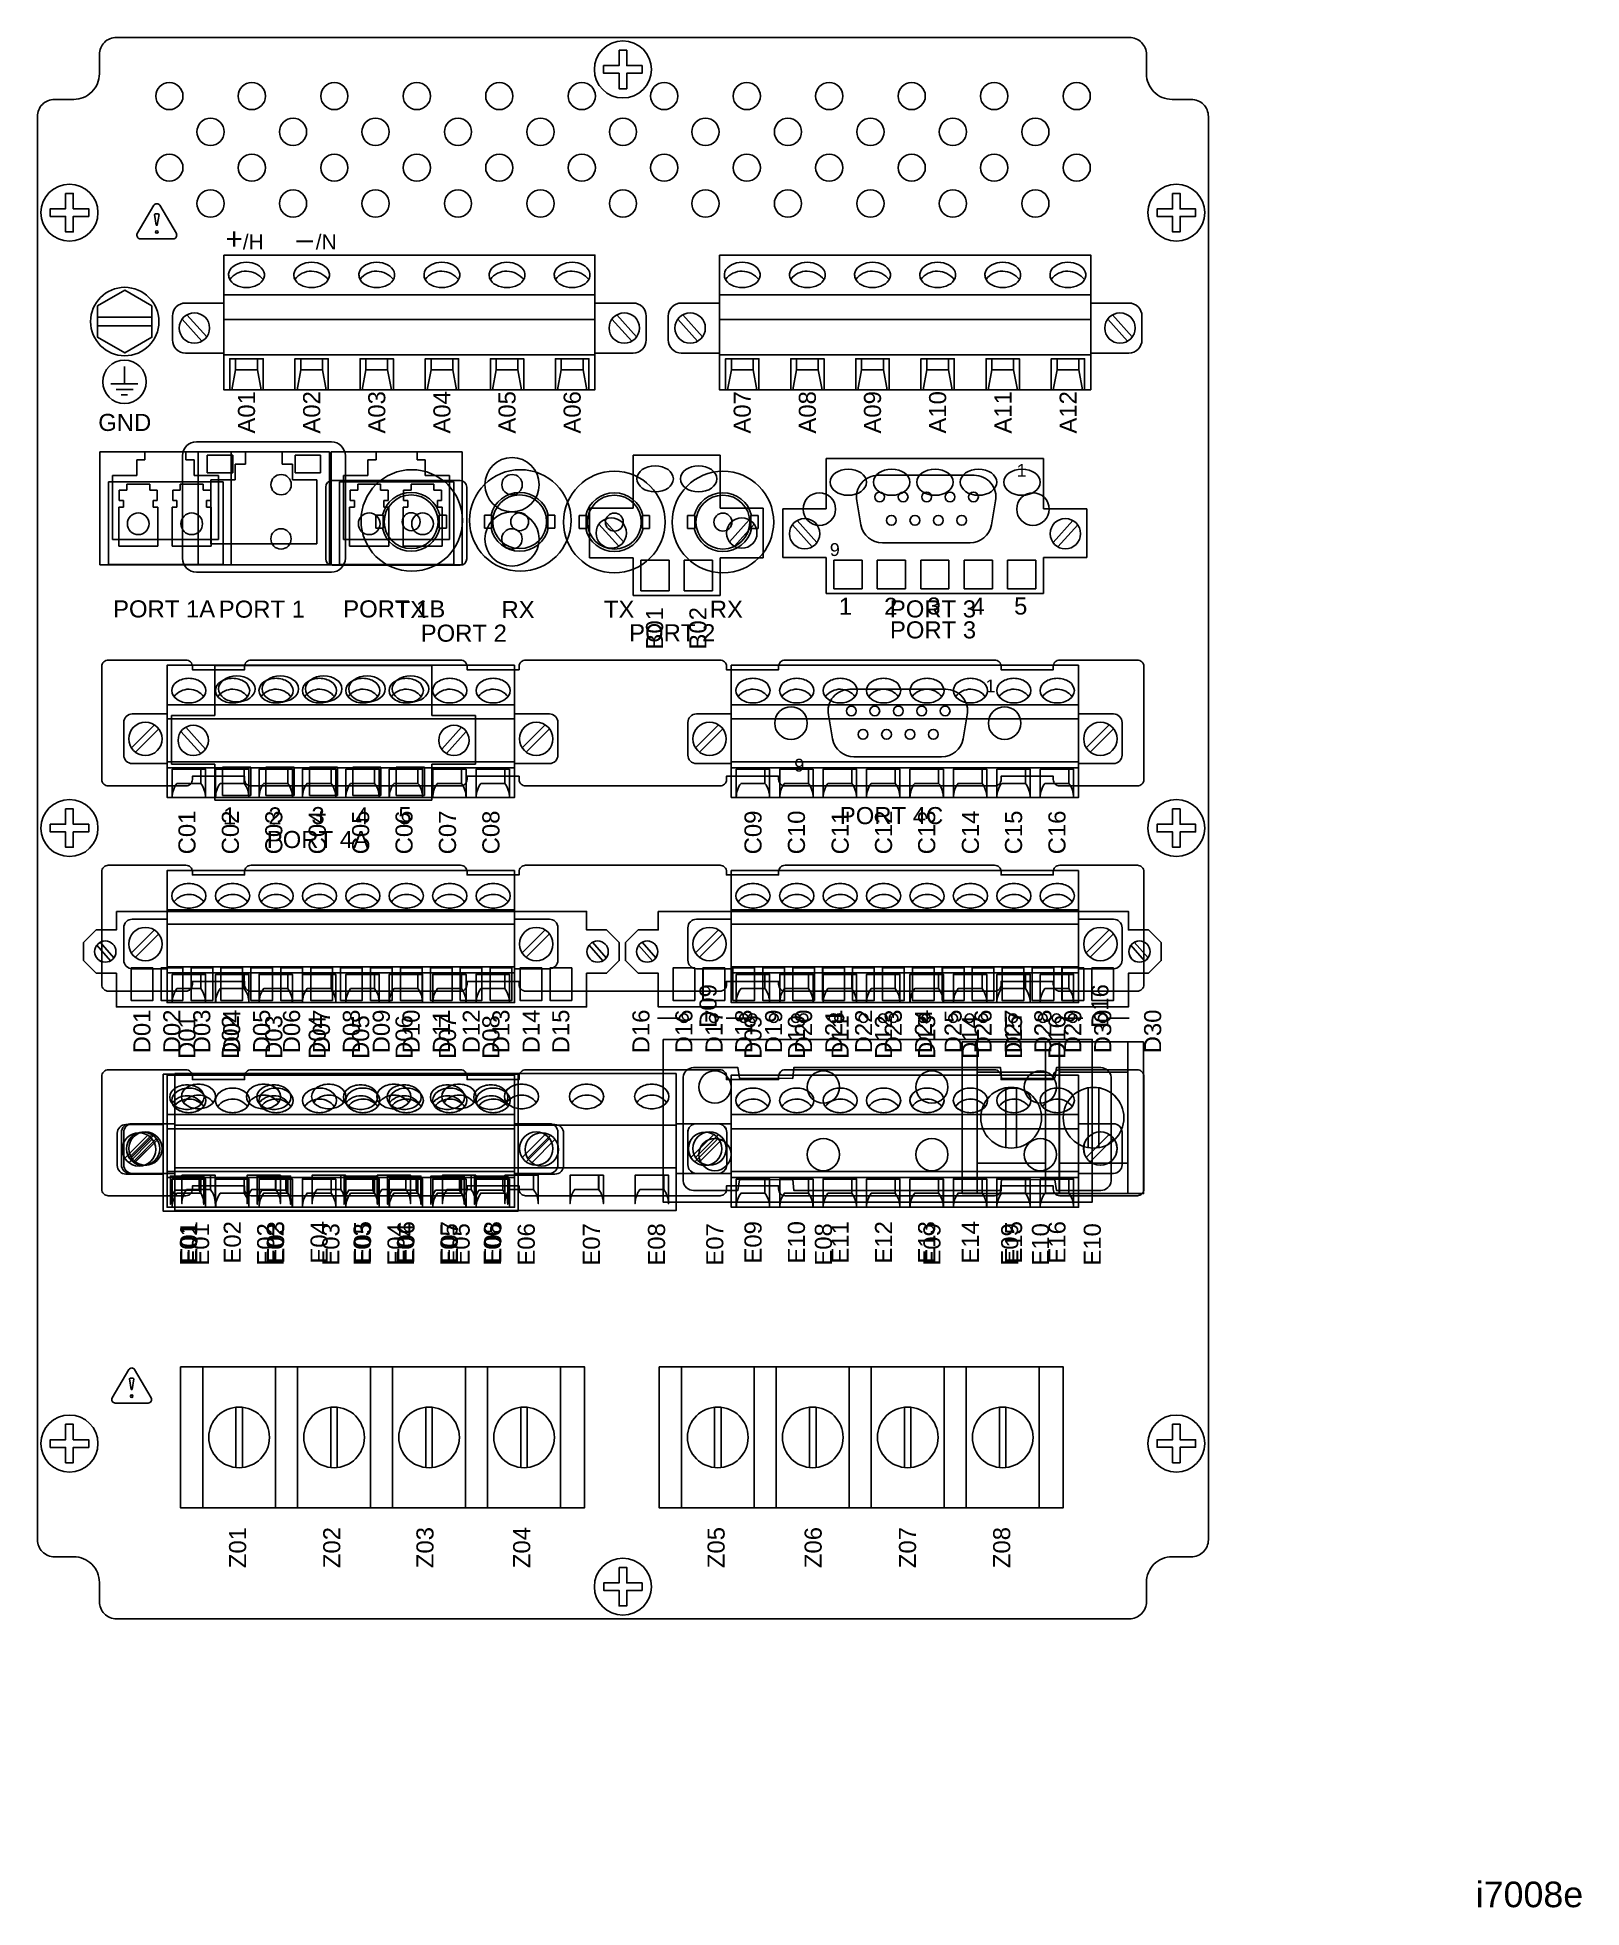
# Model space of a CAD drawing. Extents: x 1.1 to 23.7, y 0.2 to 17.2.
# Drawn here: x 16.63 to 23.74, y 0.25 to 8.86 of the extents above; entities that cross this region are included whole.
import ezdxf
from ezdxf.enums import TextEntityAlignment as Align

# ---------------------------------------------------------------- set-up
doc = ezdxf.new("R2010")
doc.units = 0
doc.header["$MEASUREMENT"] = 0
for name, color, linetype in [('2_01__00__NO_ETH__EIA-232', 7, 'CONTINUOUS'), ('2_02__01__NO_ETH__EIA-485', 7, 'CONTINUOUS'), ('2_03__02___1__10-100BASE-T', 7, 'CONTINUOUS'), ('2_04__03___1__10-100BASE-T', 7, 'CONTINUOUS'), ('2_05__04___1__100BASE-FX_E', 7, 'CONTINUOUS'), ('2_06__06___2__10-100BASE-T', 7, 'CONTINUOUS'), ('2_07__08___2__100BASE-FX_E', 7, 'CONTINUOUS'), ('2_08__10__FO__NO_ETH__EIA-', 7, 'CONTINUOUS'), ('2_09__11__FO__NO_ETH__EIA-', 7, 'CONTINUOUS'), ('2_10__12__FO___1__10-100BA', 7, 'CONTINUOUS'), ('2_11__13__FO___1__10-100BA', 7, 'CONTINUOUS'), ('2_12__14__FO___1__100BASE-', 7, 'CONTINUOUS'), ('2_13__16__FO___2__10-100BA', 7, 'CONTINUOUS'), ('2_14__18__FO___2__100BASE-', 7, 'CONTINUOUS'), ('3_01__0-__NO_CARD', 7, 'CONTINUOUS'), ('3_02__B-___3__DI___4__DO__', 7, 'CONTINUOUS'), ('3_03__1-___4__DI___4__DO', 7, 'CONTINUOUS'), ('3_04__C-___4__DI___4__FHCI', 7, 'CONTINUOUS'), ('3_05__5-___8__AI', 7, 'CONTINUOUS'), ('3_06__6-___4__AI___4__AO', 7, 'CONTINUOUS'), ('3_07__A-__SERIAL_COMM_CARD', 7, 'CONTINUOUS'), ('3_08__3-___8__DI', 7, 'CONTINUOUS'), ('3_09__D-___4__DI___2__FORM', 7, 'CONTINUOUS'), ('4_01__0-__NO_CARD', 7, 'CONTINUOUS'), ('4_02__B-___3__DI___4__DO__', 7, 'CONTINUOUS'), ('4_03__1-___4__DI___4__DO', 7, 'CONTINUOUS'), ('4_04__C-___4__DI___4__FHCI', 7, 'CONTINUOUS'), ('4_05__5-___8__AI', 7, 'CONTINUOUS'), ('4_06__6-___4__AI___4__AO', 7, 'CONTINUOUS'), ('4_07__3-___8__DI', 7, 'CONTINUOUS'), ('4_08__D-___4__DI___2__FORM', 7, 'CONTINUOUS'), ('5_01__9-_0-___10__RTD___NO', 7, 'CONTINUOUS'), ('5_02__9-_B-___10__RTD____3', 7, 'CONTINUOUS'), ('5_03__9-_1-___10__RTD____4', 7, 'CONTINUOUS'), ('5_04__9-_C-___10__RTD____4', 7, 'CONTINUOUS'), ('5_05__9-_5-___10__RTD____8', 7, 'CONTINUOUS'), ('5_06__9-_6-___10__RTD____4', 7, 'CONTINUOUS'), ('5_07__9-_71___10__RTD____3', 7, 'CONTINUOUS'), ('5_08__9-_72___10__RTD____5', 7, 'CONTINUOUS'), ('5_09__9-_73___10__RTD____5', 7, 'CONTINUOUS'), ('5_10__9-_74___10__RTD____3', 7, 'CONTINUOUS'), ('5_11__9-_75___10__RTD____5', 7, 'CONTINUOUS'), ('5_12__9-_76___10__RTD____5', 7, 'CONTINUOUS'), ('5_13__9-_3-___10__RTD____8', 7, 'CONTINUOUS'), ('5_14__9-_D-___10__RTD____4', 7, 'CONTINUOUS'), ('6_01__0-__NO_CARD', 7, 'CONTINUOUS'), ('6_02__B-___3__DI___4__DO__', 7, 'CONTINUOUS'), ('6_03__1-___4__DI___4__DO', 7, 'CONTINUOUS'), ('6_04__C-___4__DI___4__FHCI', 7, 'CONTINUOUS'), ('6_05__5-___8__AI', 7, 'CONTINUOUS'), ('6_06__6-___4__AI____4__AO', 7, 'CONTINUOUS'), ('6_07__71___3__AVI', 7, 'CONTINUOUS'), ('6_08__72___5__AVI_W_MONITO', 7, 'CONTINUOUS'), ('6_09__73___5__AVI_W_ADV_ME', 7, 'CONTINUOUS'), ('6_10__74___3__AVI___4__AFD', 7, 'CONTINUOUS'), ('6_11__75___5__AVI___1__ACI', 7, 'CONTINUOUS'), ('6_12__76___5__AVI___1__ACI', 7, 'CONTINUOUS'), ('6_13__3-___8__DI', 7, 'CONTINUOUS'), ('6_14__D-___4__DI___3__DO__', 7, 'CONTINUOUS'), ('7_00______DWG_', 7, 'CONTINUOUS')]:
    doc.layers.add(name, color=color, linetype=linetype)
doc.styles.add('ARIAL', font='arial.ttf')

msp = doc.modelspace()

# ---------------------------------------------------------------- texts
at = {"layer": '2_01__00__NO_ETH__EIA-232', "style": 'ARIAL'}
for s, height, p in [('1', 0.059, (21.1409, 6.8387)), ('1', 0.059, (21.1409, 6.8387)), ('9', 0.059, (20.2799, 6.4736)), ('PORT 1', 0.07867, (17.4655, 6.1895)), ('TX', 0.07867, (18.28, 6.1874)), ('RX', 0.07867, (18.7676, 6.1874)), ('PORT 3', 0.07867, (20.5565, 6.1906)), ('PORT 2', 0.07867, (18.3955, 6.0788))]:
    msp.add_text(s, height=height, dxfattribs=at).set_placement(p)
for s, p in [('B01', (19.5118, 6.0429)), ('B02', (19.7118, 6.0429))]:
    msp.add_text(s, height=0.07867, rotation=90, dxfattribs=at).set_placement(p)
at = {"layer": '2_02__01__NO_ETH__EIA-485', "style": 'ARIAL'}
for s, height, p in [('PORT 1', 0.07867, (17.4655, 6.1895)), ('TX', 0.07867, (18.28, 6.1874)), ('RX', 0.07867, (18.7676, 6.1874)), ('1', 0.0787, (20.3211, 6.2026)), ('2', 0.0787, (20.5299, 6.2026)), ('3', 0.0787, (20.7285, 6.204)), ('4', 0.0787, (20.9318, 6.2026)), ('5', 0.0787, (21.1286, 6.2039)), ('PORT 2', 0.07867, (18.3955, 6.0788)), ('PORT 3', 0.07867, (20.5569, 6.094))]:
    msp.add_text(s, height=height, dxfattribs=at).set_placement(p)
for s, p in [('B01', (19.5118, 6.0429)), ('B02', (19.7118, 6.0429))]:
    msp.add_text(s, height=0.07867, rotation=90, dxfattribs=at).set_placement(p)
at = {"layer": '2_03__02___1__10-100BASE-T', "style": 'ARIAL'}
for s, height, p in [('1', 0.059, (21.1409, 6.8387)), ('1', 0.059, (21.1409, 6.8387)), ('9', 0.059, (20.2799, 6.4736)), ('PORT 1', 0.07867, (17.4655, 6.1895)), ('TX', 0.07867, (18.28, 6.1874)), ('RX', 0.07867, (18.7676, 6.1874)), ('PORT 3', 0.07867, (20.5565, 6.1906)), ('PORT 2', 0.07867, (18.3955, 6.0788))]:
    msp.add_text(s, height=height, dxfattribs=at).set_placement(p)
for s, p in [('B01', (19.5118, 6.0429)), ('B02', (19.7118, 6.0429))]:
    msp.add_text(s, height=0.07867, rotation=90, dxfattribs=at).set_placement(p)
at = {"layer": '2_04__03___1__10-100BASE-T', "style": 'ARIAL'}
for s, height, p in [('PORT 1', 0.07867, (17.4655, 6.1895)), ('TX', 0.07867, (18.28, 6.1874)), ('RX', 0.07867, (18.7676, 6.1874)), ('1', 0.0787, (20.3211, 6.2026)), ('2', 0.0787, (20.5299, 6.2026)), ('3', 0.0787, (20.7285, 6.204)), ('4', 0.0787, (20.9318, 6.2026)), ('5', 0.0787, (21.1286, 6.2039)), ('PORT 2', 0.07867, (18.3955, 6.0788)), ('PORT 3', 0.07867, (20.5569, 6.094))]:
    msp.add_text(s, height=height, dxfattribs=at).set_placement(p)
for s, p in [('B01', (19.5118, 6.0429)), ('B02', (19.7118, 6.0429))]:
    msp.add_text(s, height=0.07867, rotation=90, dxfattribs=at).set_placement(p)
at = {"layer": '2_05__04___1__100BASE-FX_E', "style": 'ARIAL'}
for s, height, p in [('1', 0.059, (21.1409, 6.8387)), ('1', 0.059, (21.1409, 6.8387)), ('9', 0.059, (20.2799, 6.4736)), ('PORT 1A', 0.07867, (16.9787, 6.1906)), ('PORT 1B', 0.07867, (18.0387, 6.1906)), ('TX', 0.07867, (19.2393, 6.1892)), ('RX', 0.07867, (19.727, 6.1892)), ('PORT 3', 0.07867, (20.5565, 6.1906)), ('PORT 2', 0.07867, (19.3556, 6.0806))]:
    msp.add_text(s, height=height, dxfattribs=at).set_placement(p)
at = {"layer": '2_06__06___2__10-100BASE-T', "style": 'ARIAL'}
for s, height, p in [('1', 0.059, (21.1409, 6.8387)), ('1', 0.059, (21.1409, 6.8387)), ('9', 0.059, (20.2799, 6.4736)), ('PORT 1A', 0.07867, (16.9784, 6.1906)), ('PORT 1B', 0.07867, (18.0383, 6.1906)), ('TX', 0.07867, (19.2393, 6.1892)), ('RX', 0.07867, (19.727, 6.1892)), ('PORT 3', 0.07867, (20.5565, 6.1906)), ('PORT 2', 0.07867, (19.3556, 6.0806))]:
    msp.add_text(s, height=height, dxfattribs=at).set_placement(p)
at = {"layer": '2_07__08___2__100BASE-FX_E', "style": 'ARIAL'}
for s, height, p in [('1', 0.059, (21.1409, 6.8387)), ('1', 0.059, (21.1409, 6.8387)), ('9', 0.059, (20.2799, 6.4736)), ('PORT 1A', 0.07867, (16.9787, 6.1906)), ('PORT 1B', 0.07867, (18.0387, 6.1906)), ('TX', 0.07867, (19.2393, 6.1892)), ('RX', 0.07867, (19.727, 6.1892)), ('PORT 3', 0.07867, (20.5565, 6.1906)), ('PORT 2', 0.07867, (19.3556, 6.0806))]:
    msp.add_text(s, height=height, dxfattribs=at).set_placement(p)
at = {"layer": '2_08__10__FO__NO_ETH__EIA-', "style": 'ARIAL'}
for s, height, p in [('1', 0.059, (21.1409, 6.8387)), ('1', 0.059, (21.1409, 6.8387)), ('9', 0.059, (20.2799, 6.4736)), ('PORT 1', 0.07867, (17.4655, 6.1895)), ('TX', 0.07867, (18.28, 6.1874)), ('RX', 0.07867, (18.7676, 6.1874)), ('PORT 3', 0.07867, (20.5565, 6.1906)), ('PORT 2', 0.07867, (18.3955, 6.0788))]:
    msp.add_text(s, height=height, dxfattribs=at).set_placement(p)
for s, p in [('B01', (19.5118, 6.0429)), ('B02', (19.7118, 6.0429))]:
    msp.add_text(s, height=0.07867, rotation=90, dxfattribs=at).set_placement(p)
at = {"layer": '2_09__11__FO__NO_ETH__EIA-', "style": 'ARIAL'}
for s, height, p in [('PORT 1', 0.07867, (17.4655, 6.1895)), ('TX', 0.07867, (18.28, 6.1874)), ('RX', 0.07867, (18.7676, 6.1874)), ('1', 0.0787, (20.3211, 6.2026)), ('2', 0.0787, (20.5299, 6.2026)), ('3', 0.0787, (20.7285, 6.204)), ('4', 0.0787, (20.9318, 6.2026)), ('5', 0.0787, (21.1286, 6.2039)), ('PORT 2', 0.07867, (18.3955, 6.0788)), ('PORT 3', 0.07867, (20.5569, 6.094))]:
    msp.add_text(s, height=height, dxfattribs=at).set_placement(p)
for s, p in [('B01', (19.5118, 6.0429)), ('B02', (19.7118, 6.0429))]:
    msp.add_text(s, height=0.07867, rotation=90, dxfattribs=at).set_placement(p)
at = {"layer": '2_10__12__FO___1__10-100BA', "style": 'ARIAL'}
for s, height, p in [('1', 0.059, (21.1409, 6.8387)), ('1', 0.059, (21.1409, 6.8387)), ('9', 0.059, (20.2799, 6.4736)), ('PORT 1', 0.07867, (17.4655, 6.1895)), ('TX', 0.07867, (18.28, 6.1874)), ('RX', 0.07867, (18.7676, 6.1874)), ('PORT 3', 0.07867, (20.5565, 6.1906)), ('PORT 2', 0.07867, (18.3955, 6.0788))]:
    msp.add_text(s, height=height, dxfattribs=at).set_placement(p)
for s, p in [('B01', (19.5118, 6.0429)), ('B02', (19.7118, 6.0429))]:
    msp.add_text(s, height=0.07867, rotation=90, dxfattribs=at).set_placement(p)
at = {"layer": '2_11__13__FO___1__10-100BA', "style": 'ARIAL'}
for s, height, p in [('PORT 1', 0.07867, (17.4655, 6.1895)), ('TX', 0.07867, (18.28, 6.1874)), ('RX', 0.07867, (18.7676, 6.1874)), ('1', 0.0787, (20.3211, 6.2026)), ('2', 0.0787, (20.5299, 6.2026)), ('3', 0.0787, (20.7285, 6.204)), ('4', 0.0787, (20.9318, 6.2026)), ('5', 0.0787, (21.1286, 6.2039)), ('PORT 2', 0.07867, (18.3955, 6.0788)), ('PORT 3', 0.07867, (20.5569, 6.094))]:
    msp.add_text(s, height=height, dxfattribs=at).set_placement(p)
for s, p in [('B01', (19.5118, 6.0429)), ('B02', (19.7118, 6.0429))]:
    msp.add_text(s, height=0.07867, rotation=90, dxfattribs=at).set_placement(p)
at = {"layer": '2_12__14__FO___1__100BASE-', "style": 'ARIAL'}
for s, height, p in [('1', 0.059, (21.1409, 6.8387)), ('1', 0.059, (21.1409, 6.8387)), ('9', 0.059, (20.2799, 6.4736)), ('PORT 1A', 0.07867, (16.9787, 6.1906)), ('PORT 1B', 0.07867, (18.0387, 6.1906)), ('TX', 0.07867, (19.2393, 6.1892)), ('RX', 0.07867, (19.727, 6.1892)), ('PORT 3', 0.07867, (20.5565, 6.1906)), ('PORT 2', 0.07867, (19.3556, 6.0806))]:
    msp.add_text(s, height=height, dxfattribs=at).set_placement(p)
at = {"layer": '2_13__16__FO___2__10-100BA', "style": 'ARIAL'}
for s, height, p in [('1', 0.059, (21.1409, 6.8387)), ('1', 0.059, (21.1409, 6.8387)), ('9', 0.059, (20.2799, 6.4736)), ('PORT 1A', 0.07867, (16.9784, 6.1906)), ('PORT 1B', 0.07867, (18.0383, 6.1906)), ('TX', 0.07867, (19.2393, 6.1892)), ('RX', 0.07867, (19.727, 6.1892)), ('PORT 3', 0.07867, (20.5565, 6.1906)), ('PORT 2', 0.07867, (19.3556, 6.0806))]:
    msp.add_text(s, height=height, dxfattribs=at).set_placement(p)
at = {"layer": '2_14__18__FO___2__100BASE-', "style": 'ARIAL'}
for s, height, p in [('1', 0.059, (21.1409, 6.8387)), ('1', 0.059, (21.1409, 6.8387)), ('9', 0.059, (20.2799, 6.4736)), ('PORT 1A', 0.07867, (16.9787, 6.1906)), ('PORT 1B', 0.07867, (18.0387, 6.1906)), ('TX', 0.07867, (19.2393, 6.1892)), ('RX', 0.07867, (19.727, 6.1892)), ('PORT 3', 0.07867, (20.5565, 6.1906)), ('PORT 2', 0.07867, (19.3556, 6.0806))]:
    msp.add_text(s, height=height, dxfattribs=at).set_placement(p)
at = {"layer": '3_01__0-__NO_CARD', "style": 'ARIAL'}
for s, p in [('C01', (17.3581, 5.0994)), ('C02', (17.5581, 5.0994)), ('C03', (17.7581, 5.0994)), ('C04', (17.9581, 5.0994)), ('C05', (18.1581, 5.0994)), ('C06', (18.3581, 5.0994)), ('C07', (18.5581, 5.0994)), ('C08', (18.7581, 5.0994)), ('C09', (19.9654, 5.0994)), ('C10', (20.1654, 5.0994)), ('C11', (20.3667, 5.0994)), ('C12', (20.5666, 5.0994)), ('C13', (20.7654, 5.0994)), ('C14', (20.9667, 5.0994)), ('C15', (21.1654, 5.0994)), ('C16', (21.3654, 5.0994))]:
    msp.add_text(s, height=0.07867, rotation=90, dxfattribs=at).set_placement(p)
at = {"layer": '3_02__B-___3__DI___4__DO__', "style": 'ARIAL'}
for s, p in [('C01', (17.3581, 5.0994)), ('C02', (17.5581, 5.0994)), ('C03', (17.7581, 5.0994)), ('C04', (17.9581, 5.0994)), ('C05', (18.1581, 5.0994)), ('C06', (18.3581, 5.0994)), ('C07', (18.5581, 5.0994)), ('C08', (18.7581, 5.0994)), ('C09', (19.9654, 5.0994)), ('C10', (20.1654, 5.0994)), ('C11', (20.3667, 5.0994)), ('C12', (20.5666, 5.0994)), ('C13', (20.7654, 5.0994)), ('C14', (20.9667, 5.0994)), ('C15', (21.1654, 5.0994)), ('C16', (21.3654, 5.0994))]:
    msp.add_text(s, height=0.07867, rotation=90, dxfattribs=at).set_placement(p)
at = {"layer": '3_03__1-___4__DI___4__DO', "style": 'ARIAL'}
for s, p in [('C01', (17.3581, 5.0994)), ('C02', (17.5581, 5.0994)), ('C03', (17.7581, 5.0994)), ('C04', (17.9581, 5.0994)), ('C05', (18.1581, 5.0994)), ('C06', (18.3581, 5.0994)), ('C07', (18.5581, 5.0994)), ('C08', (18.7581, 5.0994)), ('C09', (19.9654, 5.0994)), ('C10', (20.1654, 5.0994)), ('C11', (20.3667, 5.0994)), ('C12', (20.5666, 5.0994)), ('C13', (20.7654, 5.0994)), ('C14', (20.9667, 5.0994)), ('C15', (21.1654, 5.0994)), ('C16', (21.3654, 5.0994))]:
    msp.add_text(s, height=0.07867, rotation=90, dxfattribs=at).set_placement(p)
at = {"layer": '3_04__C-___4__DI___4__FHCI', "style": 'ARIAL'}
for s, p in [('C01', (17.3581, 5.0994)), ('C02', (17.5581, 5.0994)), ('C03', (17.7581, 5.0994)), ('C04', (17.9581, 5.0994)), ('C05', (18.1581, 5.0994)), ('C06', (18.3581, 5.0994)), ('C07', (18.5581, 5.0994)), ('C08', (18.7581, 5.0994)), ('C09', (19.9654, 5.0994)), ('C10', (20.1654, 5.0994)), ('C11', (20.3667, 5.0994)), ('C12', (20.5666, 5.0994)), ('C13', (20.7654, 5.0994)), ('C14', (20.9667, 5.0994)), ('C15', (21.1654, 5.0994)), ('C16', (21.3654, 5.0994))]:
    msp.add_text(s, height=0.07867, rotation=90, dxfattribs=at).set_placement(p)
at = {"layer": '3_05__5-___8__AI', "style": 'ARIAL'}
for s, p in [('C01', (17.3581, 5.0994)), ('C02', (17.5581, 5.0994)), ('C03', (17.7581, 5.0994)), ('C04', (17.9581, 5.0994)), ('C05', (18.1581, 5.0994)), ('C06', (18.3581, 5.0994)), ('C07', (18.5581, 5.0994)), ('C08', (18.7581, 5.0994)), ('C09', (19.9654, 5.0994)), ('C10', (20.1654, 5.0994)), ('C11', (20.3667, 5.0994)), ('C12', (20.5666, 5.0994)), ('C13', (20.7654, 5.0994)), ('C14', (20.9667, 5.0994)), ('C15', (21.1654, 5.0994)), ('C16', (21.3654, 5.0994))]:
    msp.add_text(s, height=0.07867, rotation=90, dxfattribs=at).set_placement(p)
at = {"layer": '3_06__6-___4__AI___4__AO', "style": 'ARIAL'}
for s, p in [('C01', (17.3581, 5.0994)), ('C02', (17.5581, 5.0994)), ('C03', (17.7581, 5.0994)), ('C04', (17.9581, 5.0994)), ('C05', (18.1581, 5.0994)), ('C06', (18.3581, 5.0994)), ('C07', (18.5581, 5.0994)), ('C08', (18.7581, 5.0994)), ('C09', (19.9654, 5.0994)), ('C10', (20.1654, 5.0994)), ('C11', (20.3667, 5.0994)), ('C12', (20.5666, 5.0994)), ('C13', (20.7654, 5.0994)), ('C14', (20.9667, 5.0994)), ('C15', (21.1654, 5.0994)), ('C16', (21.3654, 5.0994))]:
    msp.add_text(s, height=0.07867, rotation=90, dxfattribs=at).set_placement(p)
at = {"layer": '3_07__A-__SERIAL_COMM_CARD', "style": 'ARIAL'}
for s, height, p in [('1', 0.059, (20.997, 5.8457)), ('9', 0.059, (20.1162, 5.4806)), ('1', 0.0787, (17.4848, 5.2372)), ('2', 0.0787, (17.6936, 5.2372)), ('3', 0.0787, (17.8922, 5.2386)), ('4', 0.0787, (18.0954, 5.2372)), ('5', 0.0787, (18.2923, 5.2385)), ('PORT 4C', 0.07867, (20.3261, 5.2385)), ('PORT 4A', 0.07867, (17.6866, 5.1285))]:
    msp.add_text(s, height=height, dxfattribs=at).set_placement(p)
at = {"layer": '3_08__3-___8__DI', "style": 'ARIAL'}
for s, p in [('C01', (17.3581, 5.0994)), ('C02', (17.5581, 5.0994)), ('C03', (17.7581, 5.0994)), ('C04', (17.9581, 5.0994)), ('C05', (18.1581, 5.0994)), ('C06', (18.3581, 5.0994)), ('C07', (18.5581, 5.0994)), ('C08', (18.7581, 5.0994)), ('C09', (19.9654, 5.0994)), ('C10', (20.1654, 5.0994)), ('C11', (20.3667, 5.0994)), ('C12', (20.5666, 5.0994)), ('C13', (20.7654, 5.0994)), ('C14', (20.9667, 5.0994)), ('C15', (21.1654, 5.0994)), ('C16', (21.3654, 5.0994))]:
    msp.add_text(s, height=0.07867, rotation=90, dxfattribs=at).set_placement(p)
at = {"layer": '3_09__D-___4__DI___2__FORM', "style": 'ARIAL'}
for s, p in [('C01', (17.3581, 5.0994)), ('C02', (17.5581, 5.0994)), ('C03', (17.7581, 5.0994)), ('C04', (17.9581, 5.0994)), ('C05', (18.1581, 5.0994)), ('C06', (18.3581, 5.0994)), ('C07', (18.5581, 5.0994)), ('C08', (18.7581, 5.0994)), ('C09', (19.9654, 5.0994)), ('C10', (20.1654, 5.0994)), ('C11', (20.3667, 5.0994)), ('C12', (20.5666, 5.0994)), ('C13', (20.7654, 5.0994)), ('C14', (20.9667, 5.0994)), ('C15', (21.1654, 5.0994)), ('C16', (21.3654, 5.0994))]:
    msp.add_text(s, height=0.07867, rotation=90, dxfattribs=at).set_placement(p)
at = {"layer": '4_01__0-__NO_CARD', "style": 'ARIAL'}
for s, p in [('D01', (17.3581, 4.157)), ('D02', (17.5581, 4.157)), ('D03', (17.7581, 4.157)), ('D04', (17.9581, 4.157)), ('D05', (18.1581, 4.157)), ('D06', (18.3581, 4.157)), ('D07', (18.5581, 4.157)), ('D08', (18.7581, 4.157))]:
    msp.add_text(s, height=0.07867, rotation=90, dxfattribs=at).set_placement(p)
at = {"layer": '4_02__B-___3__DI___4__DO__', "style": 'ARIAL'}
for s, p in [('D01', (17.3581, 4.157)), ('D01', (17.3581, 4.157)), ('D02', (17.5581, 4.157)), ('D02', (17.5581, 4.157)), ('D03', (17.7581, 4.157)), ('D03', (17.7581, 4.157)), ('D04', (17.9581, 4.157)), ('D04', (17.9581, 4.157)), ('D05', (18.1581, 4.157)), ('D05', (18.1581, 4.157)), ('D06', (18.3581, 4.157)), ('D06', (18.3581, 4.157)), ('D07', (18.5581, 4.157)), ('D07', (18.5581, 4.157)), ('D08', (18.7581, 4.157)), ('D08', (18.7581, 4.157))]:
    msp.add_text(s, height=0.07867, rotation=90, dxfattribs=at).set_placement(p)
at = {"layer": '4_03__1-___4__DI___4__DO', "style": 'ARIAL'}
for s, p in [('D01', (17.3581, 4.157)), ('D02', (17.5581, 4.157)), ('D03', (17.7581, 4.157)), ('D04', (17.9581, 4.157)), ('D05', (18.1581, 4.157)), ('D06', (18.3581, 4.157)), ('D07', (18.5581, 4.157)), ('D08', (18.7581, 4.157))]:
    msp.add_text(s, height=0.07867, rotation=90, dxfattribs=at).set_placement(p)
at = {"layer": '4_04__C-___4__DI___4__FHCI', "style": 'ARIAL'}
for s, p in [('D01', (17.3581, 4.157)), ('D02', (17.5581, 4.157)), ('D03', (17.7581, 4.157)), ('D04', (17.9581, 4.157)), ('D05', (18.1581, 4.157)), ('D06', (18.3581, 4.157)), ('D07', (18.5581, 4.157)), ('D08', (18.7581, 4.157))]:
    msp.add_text(s, height=0.07867, rotation=90, dxfattribs=at).set_placement(p)
at = {"layer": '4_05__5-___8__AI', "style": 'ARIAL'}
for s, p in [('D01', (17.3581, 4.157)), ('D02', (17.5581, 4.157)), ('D03', (17.7581, 4.157)), ('D04', (17.9581, 4.157)), ('D05', (18.1581, 4.157)), ('D06', (18.3581, 4.157)), ('D07', (18.5581, 4.157)), ('D08', (18.7581, 4.157))]:
    msp.add_text(s, height=0.07867, rotation=90, dxfattribs=at).set_placement(p)
at = {"layer": '4_06__6-___4__AI___4__AO', "style": 'ARIAL'}
for s, p in [('D01', (17.3581, 4.157)), ('D02', (17.5581, 4.157)), ('D03', (17.7581, 4.157)), ('D04', (17.9581, 4.157)), ('D05', (18.1581, 4.157)), ('D06', (18.3581, 4.157)), ('D07', (18.5581, 4.157)), ('D08', (18.7581, 4.157))]:
    msp.add_text(s, height=0.07867, rotation=90, dxfattribs=at).set_placement(p)
at = {"layer": '4_07__3-___8__DI', "style": 'ARIAL'}
for s, p in [('D01', (17.3581, 4.157)), ('D02', (17.5581, 4.157)), ('D03', (17.7581, 4.157)), ('D04', (17.9581, 4.157)), ('D05', (18.1581, 4.157)), ('D06', (18.3581, 4.157)), ('D07', (18.5581, 4.157)), ('D08', (18.7581, 4.157))]:
    msp.add_text(s, height=0.07867, rotation=90, dxfattribs=at).set_placement(p)
at = {"layer": '4_08__D-___4__DI___2__FORM', "style": 'ARIAL'}
for s, p in [('D01', (17.3581, 4.157)), ('D02', (17.5581, 4.157)), ('D03', (17.7581, 4.157)), ('D04', (17.9581, 4.157)), ('D05', (18.1581, 4.157)), ('D06', (18.3581, 4.157)), ('D07', (18.5581, 4.157)), ('D08', (18.7581, 4.157))]:
    msp.add_text(s, height=0.07867, rotation=90, dxfattribs=at).set_placement(p)
at = {"layer": '5_01__9-_0-___10__RTD___NO', "style": 'ARIAL'}
for s, p in [('D01', (17.1505, 4.1829)), ('D02', (17.2884, 4.1829)), ('D03', (17.4262, 4.1829)), ('D04', (17.564, 4.1829)), ('D05', (17.7018, 4.1829)), ('D06', (17.8396, 4.1829)), ('D07', (17.9774, 4.1829)), ('D08', (18.1152, 4.1829)), ('D09', (18.253, 4.1829)), ('D10', (18.3908, 4.1829)), ('D11', (18.5298, 4.1829)), ('D12', (18.6677, 4.1829)), ('D13', (18.8042, 4.1829)), ('D14', (18.9433, 4.1829)), ('D15', (19.0798, 4.1829)), ('D16', (19.6469, 4.1829)), ('D17', (19.7859, 4.1829)), ('D18', (19.9225, 4.1829)), ('D19', (20.0603, 4.1829)), ('D20', (20.1981, 4.1829)), ('D21', (20.3372, 4.1829)), ('D22', (20.4749, 4.1829)), ('D23', (20.6115, 4.1829)), ('D24', (20.7506, 4.1829)), ('D25', (20.8871, 4.1829)), ('D26', (21.0249, 4.1829)), ('D27', (21.164, 4.1829)), ('D28', (21.3005, 4.1829)), ('D29', (21.4383, 4.1829)), ('D30', (21.5761, 4.1829)), ('E01', (17.3669, 3.2146)), ('E02', (17.5669, 3.2146)), ('E03', (17.7669, 3.2146)), ('E04', (17.9669, 3.2146)), ('E05', (18.1669, 3.2146)), ('E06', (18.3669, 3.2146)), ('E07', (18.5669, 3.2146)), ('E08', (18.7669, 3.2146)), ('E09', (19.9654, 3.2146)), ('E10', (20.1654, 3.2146)), ('E11', (20.3667, 3.2146)), ('E12', (20.5666, 3.2146)), ('E13', (20.7654, 3.2146)), ('E14', (20.9667, 3.2146)), ('E15', (21.1654, 3.2146)), ('E16', (21.3654, 3.2146))]:
    msp.add_text(s, height=0.07867, rotation=90, dxfattribs=at).set_placement(p)
at = {"layer": '5_02__9-_B-___10__RTD____3', "style": 'ARIAL'}
for s, p in [('D01', (17.1505, 4.1829)), ('D02', (17.2884, 4.1829)), ('D03', (17.4262, 4.1829)), ('D04', (17.564, 4.1829)), ('D05', (17.7018, 4.1829)), ('D06', (17.8396, 4.1829)), ('D07', (17.9774, 4.1829)), ('D08', (18.1152, 4.1829)), ('D09', (18.253, 4.1829)), ('D10', (18.3908, 4.1829)), ('D11', (18.5298, 4.1829)), ('D12', (18.6677, 4.1829)), ('D13', (18.8042, 4.1829)), ('D14', (18.9433, 4.1829)), ('D15', (19.0798, 4.1829)), ('D16', (19.6469, 4.1829)), ('D17', (19.7859, 4.1829)), ('D18', (19.9225, 4.1829)), ('D19', (20.0603, 4.1829)), ('D20', (20.1981, 4.1829)), ('D21', (20.3372, 4.1829)), ('D22', (20.4749, 4.1829)), ('D23', (20.6115, 4.1829)), ('D24', (20.7506, 4.1829)), ('D25', (20.8871, 4.1829)), ('D26', (21.0249, 4.1829)), ('D27', (21.164, 4.1829)), ('D28', (21.3005, 4.1829)), ('D29', (21.4383, 4.1829)), ('D30', (21.5761, 4.1829)), ('E01', (17.3668, 3.2146)), ('E02', (17.5668, 3.2146)), ('E03', (17.7668, 3.2146)), ('E04', (17.9668, 3.2146)), ('E05', (18.1668, 3.2146)), ('E06', (18.3668, 3.2146)), ('E07', (18.5668, 3.2146)), ('E08', (18.7668, 3.2146)), ('E09', (19.9653, 3.2146)), ('E10', (20.1652, 3.2146)), ('E11', (20.3665, 3.2146)), ('E12', (20.5665, 3.2146)), ('E13', (20.7653, 3.2146)), ('E14', (20.9665, 3.2146)), ('E15', (21.1653, 3.2146)), ('E16', (21.3653, 3.2146))]:
    msp.add_text(s, height=0.07867, rotation=90, dxfattribs=at).set_placement(p)
at = {"layer": '5_03__9-_1-___10__RTD____4', "style": 'ARIAL'}
for s, p in [('D01', (17.1505, 4.1829)), ('D02', (17.2884, 4.1829)), ('D03', (17.4262, 4.1829)), ('D04', (17.564, 4.1829)), ('D05', (17.7018, 4.1829)), ('D06', (17.8396, 4.1829)), ('D07', (17.9774, 4.1829)), ('D08', (18.1152, 4.1829)), ('D09', (18.253, 4.1829)), ('D10', (18.3908, 4.1829)), ('D11', (18.5298, 4.1829)), ('D12', (18.6677, 4.1829)), ('D13', (18.8042, 4.1829)), ('D14', (18.9433, 4.1829)), ('D15', (19.0798, 4.1829)), ('D16', (19.6469, 4.1829)), ('D17', (19.7859, 4.1829)), ('D18', (19.9225, 4.1829)), ('D19', (20.0603, 4.1829)), ('D20', (20.1981, 4.1829)), ('D21', (20.3372, 4.1829)), ('D22', (20.4749, 4.1829)), ('D23', (20.6115, 4.1829)), ('D24', (20.7506, 4.1829)), ('D25', (20.8871, 4.1829)), ('D26', (21.0249, 4.1829)), ('D27', (21.164, 4.1829)), ('D28', (21.3005, 4.1829)), ('D29', (21.4383, 4.1829)), ('D30', (21.5761, 4.1829)), ('E01', (17.3668, 3.2146)), ('E02', (17.5668, 3.2146)), ('E03', (17.7668, 3.2146)), ('E04', (17.9668, 3.2146)), ('E05', (18.1668, 3.2146)), ('E06', (18.3668, 3.2146)), ('E07', (18.5668, 3.2146)), ('E08', (18.7668, 3.2146)), ('E09', (19.9653, 3.2146)), ('E10', (20.1652, 3.2146)), ('E11', (20.3665, 3.2146)), ('E12', (20.5665, 3.2146)), ('E13', (20.7653, 3.2146)), ('E14', (20.9665, 3.2146)), ('E15', (21.1653, 3.2146)), ('E16', (21.3653, 3.2146))]:
    msp.add_text(s, height=0.07867, rotation=90, dxfattribs=at).set_placement(p)
at = {"layer": '5_04__9-_C-___10__RTD____4', "style": 'ARIAL'}
for s, p in [('D01', (17.1505, 4.1829)), ('D02', (17.2884, 4.1829)), ('D03', (17.4262, 4.1829)), ('D04', (17.564, 4.1829)), ('D05', (17.7018, 4.1829)), ('D06', (17.8396, 4.1829)), ('D07', (17.9774, 4.1829)), ('D08', (18.1152, 4.1829)), ('D09', (18.253, 4.1829)), ('D10', (18.3908, 4.1829)), ('D11', (18.5298, 4.1829)), ('D12', (18.6677, 4.1829)), ('D13', (18.8042, 4.1829)), ('D14', (18.9433, 4.1829)), ('D15', (19.0798, 4.1829)), ('D16', (19.6469, 4.1829)), ('D17', (19.7859, 4.1829)), ('D18', (19.9225, 4.1829)), ('D19', (20.0603, 4.1829)), ('D20', (20.1981, 4.1829)), ('D21', (20.3372, 4.1829)), ('D22', (20.4749, 4.1829)), ('D23', (20.6115, 4.1829)), ('D24', (20.7506, 4.1829)), ('D25', (20.8871, 4.1829)), ('D26', (21.0249, 4.1829)), ('D27', (21.164, 4.1829)), ('D28', (21.3005, 4.1829)), ('D29', (21.4383, 4.1829)), ('D30', (21.5761, 4.1829)), ('E01', (17.3668, 3.2146)), ('E02', (17.5668, 3.2146)), ('E03', (17.7668, 3.2146)), ('E04', (17.9668, 3.2146)), ('E05', (18.1668, 3.2146)), ('E06', (18.3668, 3.2146)), ('E07', (18.5668, 3.2146)), ('E08', (18.7668, 3.2146)), ('E09', (19.9653, 3.2146)), ('E10', (20.1652, 3.2146)), ('E11', (20.3665, 3.2146)), ('E12', (20.5665, 3.2146)), ('E13', (20.7653, 3.2146)), ('E14', (20.9665, 3.2146)), ('E15', (21.1653, 3.2146)), ('E16', (21.3653, 3.2146))]:
    msp.add_text(s, height=0.07867, rotation=90, dxfattribs=at).set_placement(p)
at = {"layer": '5_05__9-_5-___10__RTD____8', "style": 'ARIAL'}
for s, p in [('D01', (17.1505, 4.1829)), ('D02', (17.2884, 4.1829)), ('D03', (17.4262, 4.1829)), ('D04', (17.564, 4.1829)), ('D05', (17.7018, 4.1829)), ('D06', (17.8396, 4.1829)), ('D07', (17.9774, 4.1829)), ('D08', (18.1152, 4.1829)), ('D09', (18.253, 4.1829)), ('D10', (18.3908, 4.1829)), ('D11', (18.5298, 4.1829)), ('D12', (18.6677, 4.1829)), ('D13', (18.8042, 4.1829)), ('D14', (18.9433, 4.1829)), ('D15', (19.0798, 4.1829)), ('D16', (19.6469, 4.1829)), ('D17', (19.7859, 4.1829)), ('D18', (19.9225, 4.1829)), ('D19', (20.0603, 4.1829)), ('D20', (20.1981, 4.1829)), ('D21', (20.3372, 4.1829)), ('D22', (20.4749, 4.1829)), ('D23', (20.6115, 4.1829)), ('D24', (20.7506, 4.1829)), ('D25', (20.8871, 4.1829)), ('D26', (21.0249, 4.1829)), ('D27', (21.164, 4.1829)), ('D28', (21.3005, 4.1829)), ('D29', (21.4383, 4.1829)), ('D30', (21.5761, 4.1829)), ('E01', (17.3668, 3.2146)), ('E02', (17.5668, 3.2146)), ('E03', (17.7668, 3.2146)), ('E04', (17.9668, 3.2146)), ('E05', (18.1668, 3.2146)), ('E06', (18.3668, 3.2146)), ('E07', (18.5668, 3.2146)), ('E08', (18.7668, 3.2146)), ('E09', (19.9653, 3.2146)), ('E10', (20.1652, 3.2146)), ('E11', (20.3665, 3.2146)), ('E12', (20.5665, 3.2146)), ('E13', (20.7653, 3.2146)), ('E14', (20.9665, 3.2146)), ('E15', (21.1653, 3.2146)), ('E16', (21.3653, 3.2146))]:
    msp.add_text(s, height=0.07867, rotation=90, dxfattribs=at).set_placement(p)
at = {"layer": '5_06__9-_6-___10__RTD____4', "style": 'ARIAL'}
for s, p in [('D01', (17.1505, 4.1829)), ('D02', (17.2884, 4.1829)), ('D03', (17.4262, 4.1829)), ('D04', (17.564, 4.1829)), ('D05', (17.7018, 4.1829)), ('D06', (17.8396, 4.1829)), ('D07', (17.9774, 4.1829)), ('D08', (18.1152, 4.1829)), ('D09', (18.253, 4.1829)), ('D10', (18.3908, 4.1829)), ('D11', (18.5298, 4.1829)), ('D12', (18.6677, 4.1829)), ('D13', (18.8042, 4.1829)), ('D14', (18.9433, 4.1829)), ('D15', (19.0798, 4.1829)), ('D16', (19.6469, 4.1829)), ('D17', (19.7859, 4.1829)), ('D18', (19.9225, 4.1829)), ('D19', (20.0603, 4.1829)), ('D20', (20.1981, 4.1829)), ('D21', (20.3372, 4.1829)), ('D22', (20.4749, 4.1829)), ('D23', (20.6115, 4.1829)), ('D24', (20.7506, 4.1829)), ('D25', (20.8871, 4.1829)), ('D26', (21.0249, 4.1829)), ('D27', (21.164, 4.1829)), ('D28', (21.3005, 4.1829)), ('D29', (21.4383, 4.1829)), ('D30', (21.5761, 4.1829)), ('E01', (17.3668, 3.2146)), ('E02', (17.5668, 3.2146)), ('E03', (17.7668, 3.2146)), ('E04', (17.9668, 3.2146)), ('E05', (18.1668, 3.2146)), ('E06', (18.3668, 3.2146)), ('E07', (18.5668, 3.2146)), ('E08', (18.7668, 3.2146)), ('E09', (19.9653, 3.2146)), ('E10', (20.1652, 3.2146)), ('E11', (20.3665, 3.2146)), ('E12', (20.5665, 3.2146)), ('E13', (20.7653, 3.2146)), ('E14', (20.9665, 3.2146)), ('E15', (21.1653, 3.2146)), ('E16', (21.3653, 3.2146))]:
    msp.add_text(s, height=0.07867, rotation=90, dxfattribs=at).set_placement(p)
at = {"layer": '5_07__9-_71___10__RTD____3', "style": 'ARIAL'}
for s, p in [('D01', (17.1505, 4.1829)), ('D02', (17.2884, 4.1829)), ('D03', (17.4262, 4.1829)), ('D04', (17.564, 4.1829)), ('D05', (17.7018, 4.1829)), ('D06', (17.8396, 4.1829)), ('D07', (17.9774, 4.1829)), ('D08', (18.1152, 4.1829)), ('D09', (18.253, 4.1829)), ('D10', (18.3908, 4.1829)), ('D11', (18.5298, 4.1829)), ('D12', (18.6677, 4.1829)), ('D13', (18.8042, 4.1829)), ('D14', (18.9433, 4.1829)), ('D15', (19.0798, 4.1829)), ('D16', (19.6469, 4.1829)), ('D17', (19.7859, 4.1829)), ('D18', (19.9225, 4.1829)), ('D19', (20.0603, 4.1829)), ('D20', (20.1981, 4.1829)), ('D21', (20.3372, 4.1829)), ('D22', (20.4749, 4.1829)), ('D23', (20.6115, 4.1829)), ('D24', (20.7506, 4.1829)), ('D25', (20.8871, 4.1829)), ('D26', (21.0249, 4.1829)), ('D27', (21.164, 4.1829)), ('D28', (21.3005, 4.1829)), ('D29', (21.4383, 4.1829)), ('D30', (21.5761, 4.1829)), ('E01', (17.3648, 3.2051)), ('E02', (17.7648, 3.2051)), ('E03', (18.1648, 3.2051)), ('E04', (18.3648, 3.2051)), ('E05', (18.5648, 3.2051)), ('E06', (18.7648, 3.2051))]:
    msp.add_text(s, height=0.07867, rotation=90, dxfattribs=at).set_placement(p)
at = {"layer": '5_08__9-_72___10__RTD____5', "style": 'ARIAL'}
for s, p in [('D01', (17.1505, 4.1829)), ('D02', (17.2884, 4.1829)), ('D03', (17.4262, 4.1829)), ('D04', (17.564, 4.1829)), ('D05', (17.7018, 4.1829)), ('D06', (17.8396, 4.1829)), ('D07', (17.9774, 4.1829)), ('D08', (18.1152, 4.1829)), ('D09', (18.253, 4.1829)), ('D10', (18.3908, 4.1829)), ('D11', (18.5298, 4.1829)), ('D12', (18.6677, 4.1829)), ('D13', (18.8042, 4.1829)), ('D14', (18.9433, 4.1829)), ('D15', (19.0798, 4.1829)), ('D16', (19.6469, 4.1829)), ('D17', (19.7859, 4.1829)), ('D18', (19.9225, 4.1829)), ('D19', (20.0603, 4.1829)), ('D20', (20.1981, 4.1829)), ('D21', (20.3372, 4.1829)), ('D22', (20.4749, 4.1829)), ('D23', (20.6115, 4.1829)), ('D24', (20.7506, 4.1829)), ('D25', (20.8871, 4.1829)), ('D26', (21.0249, 4.1829)), ('D27', (21.164, 4.1829)), ('D28', (21.3005, 4.1829)), ('D29', (21.4383, 4.1829)), ('D30', (21.5761, 4.1829)), ('E01', (17.4208, 3.205)), ('E02', (17.7208, 3.205)), ('E03', (18.0209, 3.205)), ('E04', (18.3208, 3.205)), ('E05', (18.6208, 3.205)), ('E06', (18.9208, 3.205)), ('E07', (19.2209, 3.205)), ('E08', (19.5209, 3.205))]:
    msp.add_text(s, height=0.07867, rotation=90, dxfattribs=at).set_placement(p)
at = {"layer": '5_09__9-_73___10__RTD____5', "style": 'ARIAL'}
for s, p in [('D01', (17.1505, 4.1829)), ('D02', (17.2884, 4.1829)), ('D03', (17.4262, 4.1829)), ('D04', (17.564, 4.1829)), ('D05', (17.7018, 4.1829)), ('D06', (17.8396, 4.1829)), ('D07', (17.9774, 4.1829)), ('D08', (18.1152, 4.1829)), ('D09', (18.253, 4.1829)), ('D10', (18.3908, 4.1829)), ('D11', (18.5298, 4.1829)), ('D12', (18.6677, 4.1829)), ('D13', (18.8042, 4.1829)), ('D14', (18.9433, 4.1829)), ('D15', (19.0798, 4.1829)), ('D16', (19.6469, 4.1829)), ('D17', (19.7859, 4.1829)), ('D18', (19.9225, 4.1829)), ('D19', (20.0603, 4.1829)), ('D20', (20.1981, 4.1829)), ('D21', (20.3372, 4.1829)), ('D22', (20.4749, 4.1829)), ('D23', (20.6115, 4.1829)), ('D24', (20.7506, 4.1829)), ('D25', (20.8871, 4.1829)), ('D26', (21.0249, 4.1829)), ('D27', (21.164, 4.1829)), ('D28', (21.3005, 4.1829)), ('D29', (21.4383, 4.1829)), ('D30', (21.5761, 4.1829)), ('E01', (17.4208, 3.205)), ('E02', (17.7208, 3.205)), ('E03', (18.0209, 3.205)), ('E04', (18.3208, 3.205)), ('E05', (18.6208, 3.205)), ('E06', (18.9208, 3.205)), ('E07', (19.2209, 3.205)), ('E08', (19.5209, 3.205))]:
    msp.add_text(s, height=0.07867, rotation=90, dxfattribs=at).set_placement(p)
at = {"layer": '5_10__9-_74___10__RTD____3', "style": 'ARIAL'}
for s, p in [('D01', (17.1507, 4.1829)), ('D02', (17.2885, 4.1829)), ('D03', (17.4263, 4.1829)), ('D04', (17.5641, 4.1829)), ('D05', (17.7019, 4.1829)), ('D06', (17.8397, 4.1829)), ('D07', (17.9775, 4.1829)), ('D08', (18.1153, 4.1829)), ('D09', (18.2531, 4.1829)), ('D10', (18.3909, 4.1829)), ('D11', (18.53, 4.1829)), ('D12', (18.6678, 4.1829)), ('D13', (18.8043, 4.1829)), ('D14', (18.9434, 4.1829)), ('D15', (19.0799, 4.1829)), ('D16', (19.4492, 4.1829)), ('D30', (21.8061, 4.1829)), ('E01', (17.3648, 3.2051)), ('E02', (17.7648, 3.2051)), ('E03', (18.1648, 3.2051)), ('E04', (18.3648, 3.2051)), ('E05', (18.5648, 3.2051)), ('E06', (18.7648, 3.2051)), ('E07', (19.7893, 3.2051)), ('E08', (20.2896, 3.2051)), ('E09', (20.7895, 3.2051)), ('E10', (21.2896, 3.2051))]:
    msp.add_text(s, height=0.07867, rotation=90, dxfattribs=at).set_placement(p)
at = {"layer": '5_11__9-_75___10__RTD____5', "style": 'ARIAL'}
for s, p in [('D01', (17.1507, 4.1829)), ('D02', (17.2885, 4.1829)), ('D03', (17.4263, 4.1829)), ('D04', (17.5641, 4.1829)), ('D05', (17.7019, 4.1829)), ('D06', (17.8397, 4.1829)), ('D07', (17.9775, 4.1829)), ('D08', (18.1153, 4.1829)), ('D09', (18.2531, 4.1829)), ('D10', (18.3909, 4.1829)), ('D11', (18.53, 4.1829)), ('D12', (18.6678, 4.1829)), ('D13', (18.8043, 4.1829)), ('D14', (18.9434, 4.1829)), ('D15', (19.0799, 4.1829)), ('D16', (19.647, 4.1829)), ('D17', (19.7861, 4.1829)), ('D18', (19.9226, 4.1829)), ('D19', (20.0604, 4.1829)), ('D20', (20.1982, 4.1829)), ('D21', (20.3373, 4.1829)), ('D22', (20.4751, 4.1829)), ('D23', (20.6116, 4.1829)), ('D24', (20.7507, 4.1829)), ('D25', (20.8872, 4.1829)), ('26', (21.025, 4.2618)), ('27', (21.1641, 4.2618)), ('28', (21.3006, 4.2618)), ('29', (21.4384, 4.2618)), ('30', (21.5762, 4.2618)), ('E01', (17.421, 3.205)), ('E02', (17.721, 3.205)), ('E03', (18.021, 3.205)), ('E04', (18.321, 3.205)), ('E05', (18.621, 3.205)), ('E06', (18.921, 3.205)), ('E07', (19.221, 3.205)), ('E08', (19.521, 3.205)), ('E09', (21.1478, 3.205)), ('E10', (21.5282, 3.205))]:
    msp.add_text(s, height=0.07867, rotation=90, dxfattribs=at).set_placement(p)
at = {"layer": '5_12__9-_76___10__RTD____5', "style": 'ARIAL'}
for s, p in [('D01', (17.1507, 4.1829)), ('D02', (17.2885, 4.1829)), ('D03', (17.4263, 4.1829)), ('D04', (17.5641, 4.1829)), ('D05', (17.7019, 4.1829)), ('D06', (17.8397, 4.1829)), ('D07', (17.9775, 4.1829)), ('D08', (18.1153, 4.1829)), ('D09', (18.2531, 4.1829)), ('D10', (18.3909, 4.1829)), ('D11', (18.53, 4.1829)), ('D12', (18.6678, 4.1829)), ('D13', (18.8043, 4.1829)), ('D14', (18.9434, 4.1829)), ('D15', (19.0799, 4.1829)), ('D16', (19.647, 4.1829)), ('D17', (19.7861, 4.1829)), ('D18', (19.9226, 4.1829)), ('D19', (20.0604, 4.1829)), ('D20', (20.1982, 4.1829)), ('D21', (20.3373, 4.1829)), ('D22', (20.4751, 4.1829)), ('D23', (20.6116, 4.1829)), ('D24', (20.7507, 4.1829)), ('D25', (20.8872, 4.1829)), ('26', (21.025, 4.2618)), ('27', (21.1641, 4.2618)), ('28', (21.3006, 4.2618)), ('29', (21.4384, 4.2618)), ('30', (21.5762, 4.2618)), ('E01', (17.421, 3.205)), ('E02', (17.721, 3.205)), ('E03', (18.021, 3.205)), ('E04', (18.321, 3.205)), ('E05', (18.621, 3.205)), ('E06', (18.921, 3.205)), ('E07', (19.221, 3.205)), ('E08', (19.521, 3.205)), ('E09', (21.1478, 3.205)), ('E10', (21.5282, 3.205))]:
    msp.add_text(s, height=0.07867, rotation=90, dxfattribs=at).set_placement(p)
at = {"layer": '5_13__9-_3-___10__RTD____8', "style": 'ARIAL'}
for s, p in [('D01', (17.1507, 4.1829)), ('D02', (17.2885, 4.1829)), ('D03', (17.4263, 4.1829)), ('D04', (17.5641, 4.1829)), ('D05', (17.7019, 4.1829)), ('D06', (17.8397, 4.1829)), ('D07', (17.9775, 4.1829)), ('D08', (18.1153, 4.1829)), ('D09', (18.2531, 4.1829)), ('D10', (18.3909, 4.1829)), ('D11', (18.53, 4.1829)), ('D12', (18.6678, 4.1829)), ('D13', (18.8043, 4.1829)), ('D14', (18.9434, 4.1829)), ('D15', (19.0799, 4.1829)), ('D16', (19.647, 4.1829)), ('D17', (19.7861, 4.1829)), ('D18', (19.9226, 4.1829)), ('D19', (20.0604, 4.1829)), ('D20', (20.1982, 4.1829)), ('D21', (20.3373, 4.1829)), ('D22', (20.4751, 4.1829)), ('D23', (20.6116, 4.1829)), ('D24', (20.7507, 4.1829)), ('D25', (20.8872, 4.1829)), ('D26', (21.025, 4.1829)), ('D27', (21.1641, 4.1829)), ('D28', (21.3006, 4.1829)), ('D29', (21.4384, 4.1829)), ('D30', (21.5762, 4.1829)), ('E01', (17.3669, 3.2146)), ('E02', (17.5669, 3.2146)), ('E03', (17.7669, 3.2146)), ('E04', (17.9669, 3.2146)), ('E05', (18.1669, 3.2146)), ('E06', (18.3669, 3.2146)), ('E07', (18.5669, 3.2146)), ('E08', (18.7669, 3.2146)), ('E09', (19.9654, 3.2146)), ('E10', (20.1654, 3.2146)), ('E11', (20.3667, 3.2146)), ('E12', (20.5666, 3.2146)), ('E13', (20.7654, 3.2146)), ('E14', (20.9667, 3.2146)), ('E15', (21.1654, 3.2146)), ('E16', (21.3654, 3.2146))]:
    msp.add_text(s, height=0.07867, rotation=90, dxfattribs=at).set_placement(p)
at = {"layer": '5_14__9-_D-___10__RTD____4', "style": 'ARIAL'}
for s, p in [('D01', (17.1507, 4.1829)), ('D02', (17.2885, 4.1829)), ('D03', (17.4263, 4.1829)), ('D04', (17.5641, 4.1829)), ('D05', (17.7019, 4.1829)), ('D06', (17.8397, 4.1829)), ('D07', (17.9775, 4.1829)), ('D08', (18.1153, 4.1829)), ('D09', (18.2531, 4.1829)), ('D10', (18.3909, 4.1829)), ('D11', (18.53, 4.1829)), ('D12', (18.6678, 4.1829)), ('D13', (18.8043, 4.1829)), ('D14', (18.9434, 4.1829)), ('D15', (19.0799, 4.1829)), ('D16', (19.647, 4.1829)), ('D17', (19.7861, 4.1829)), ('D18', (19.9226, 4.1829)), ('D19', (20.0604, 4.1829)), ('D20', (20.1982, 4.1829)), ('D21', (20.3373, 4.1829)), ('D22', (20.4751, 4.1829)), ('D23', (20.6116, 4.1829)), ('D24', (20.7507, 4.1829)), ('D25', (20.8872, 4.1829)), ('D26', (21.025, 4.1829)), ('D27', (21.1641, 4.1829)), ('D28', (21.3006, 4.1829)), ('D29', (21.4384, 4.1829)), ('D30', (21.5762, 4.1829)), ('E01', (17.3669, 3.2147)), ('E02', (17.5669, 3.2147)), ('E03', (17.7669, 3.2147)), ('E04', (17.9669, 3.2147)), ('E05', (18.1669, 3.2147)), ('E06', (18.3669, 3.2147)), ('E07', (18.5669, 3.2147)), ('E08', (18.7669, 3.2147)), ('E09', (19.9654, 3.2147)), ('E10', (20.1654, 3.2147)), ('E11', (20.3667, 3.2147)), ('E12', (20.5666, 3.2147)), ('E13', (20.7654, 3.2147)), ('E14', (20.9667, 3.2147)), ('E15', (21.1654, 3.2147)), ('E16', (21.3654, 3.2147))]:
    msp.add_text(s, height=0.07867, rotation=90, dxfattribs=at).set_placement(p)
at = {"layer": '6_01__0-__NO_CARD', "style": 'ARIAL'}
for s, p in [('D09', (19.9654, 4.157)), ('D10', (20.1654, 4.157)), ('D11', (20.3667, 4.157)), ('D12', (20.5666, 4.157)), ('D13', (20.7654, 4.157)), ('D14', (20.9667, 4.157)), ('D15', (21.1654, 4.157)), ('D16', (21.3654, 4.157)), ('E01', (17.3669, 3.2146)), ('E02', (17.5669, 3.2146)), ('E03', (17.7669, 3.2146)), ('E04', (17.9669, 3.2146)), ('E05', (18.1669, 3.2146)), ('E06', (18.3669, 3.2146)), ('E07', (18.5669, 3.2146)), ('E08', (18.7669, 3.2146)), ('E09', (19.9654, 3.2146)), ('E10', (20.1654, 3.2146)), ('E11', (20.3667, 3.2146)), ('E12', (20.5666, 3.2146)), ('E13', (20.7654, 3.2146)), ('E14', (20.9667, 3.2146)), ('E15', (21.1654, 3.2146)), ('E16', (21.3654, 3.2146))]:
    msp.add_text(s, height=0.07867, rotation=90, dxfattribs=at).set_placement(p)
at = {"layer": '6_02__B-___3__DI___4__DO__', "style": 'ARIAL'}
for s, p in [('D09', (19.9654, 4.157)), ('D10', (20.1654, 4.157)), ('D11', (20.3667, 4.157)), ('D12', (20.5666, 4.157)), ('D13', (20.7654, 4.157)), ('D14', (20.9667, 4.157)), ('D15', (21.1654, 4.157)), ('D16', (21.3654, 4.157)), ('E01', (17.3669, 3.2146)), ('E02', (17.5669, 3.2146)), ('E03', (17.7669, 3.2146)), ('E04', (17.9669, 3.2146)), ('E05', (18.1669, 3.2146)), ('E06', (18.3669, 3.2146)), ('E07', (18.5669, 3.2146)), ('E08', (18.7669, 3.2146)), ('E09', (19.9654, 3.2146)), ('E10', (20.1654, 3.2146)), ('E11', (20.3667, 3.2146)), ('E12', (20.5666, 3.2146)), ('E13', (20.7654, 3.2146)), ('E14', (20.9667, 3.2146)), ('E15', (21.1654, 3.2146)), ('E16', (21.3654, 3.2146))]:
    msp.add_text(s, height=0.07867, rotation=90, dxfattribs=at).set_placement(p)
at = {"layer": '6_03__1-___4__DI___4__DO', "style": 'ARIAL'}
for s, p in [('D09', (19.9654, 4.157)), ('D10', (20.1654, 4.157)), ('D11', (20.3667, 4.157)), ('D12', (20.5666, 4.157)), ('D13', (20.7654, 4.157)), ('D14', (20.9667, 4.157)), ('D15', (21.1654, 4.157)), ('D16', (21.3654, 4.157)), ('E01', (17.3669, 3.2146)), ('E02', (17.5669, 3.2146)), ('E03', (17.7669, 3.2146)), ('E04', (17.9669, 3.2146)), ('E05', (18.1669, 3.2146)), ('E06', (18.3669, 3.2146)), ('E07', (18.5669, 3.2146)), ('E08', (18.7669, 3.2146)), ('E09', (19.9654, 3.2146)), ('E10', (20.1654, 3.2146)), ('E11', (20.3667, 3.2146)), ('E12', (20.5666, 3.2146)), ('E13', (20.7654, 3.2146)), ('E14', (20.9667, 3.2146)), ('E15', (21.1654, 3.2146)), ('E16', (21.3654, 3.2146))]:
    msp.add_text(s, height=0.07867, rotation=90, dxfattribs=at).set_placement(p)
at = {"layer": '6_04__C-___4__DI___4__FHCI', "style": 'ARIAL'}
for s, p in [('D09', (19.9654, 4.157)), ('D10', (20.1654, 4.157)), ('D11', (20.3667, 4.157)), ('D12', (20.5666, 4.157)), ('D13', (20.7654, 4.157)), ('D14', (20.9667, 4.157)), ('D15', (21.1654, 4.157)), ('D16', (21.3654, 4.157)), ('E01', (17.3669, 3.2146)), ('E02', (17.5669, 3.2146)), ('E03', (17.7669, 3.2146)), ('E04', (17.9669, 3.2146)), ('E05', (18.1669, 3.2146)), ('E06', (18.3669, 3.2146)), ('E07', (18.5669, 3.2146)), ('E08', (18.7669, 3.2146)), ('E09', (19.9654, 3.2146)), ('E10', (20.1654, 3.2146)), ('E11', (20.3667, 3.2146)), ('E12', (20.5666, 3.2146)), ('E13', (20.7654, 3.2146)), ('E14', (20.9667, 3.2146)), ('E15', (21.1654, 3.2146)), ('E16', (21.3654, 3.2146))]:
    msp.add_text(s, height=0.07867, rotation=90, dxfattribs=at).set_placement(p)
at = {"layer": '6_05__5-___8__AI', "style": 'ARIAL'}
for s, p in [('D09', (19.9654, 4.157)), ('D10', (20.1654, 4.157)), ('D11', (20.3667, 4.157)), ('D12', (20.5666, 4.157)), ('D13', (20.7654, 4.157)), ('D14', (20.9667, 4.157)), ('D15', (21.1654, 4.157)), ('D16', (21.3654, 4.157)), ('E01', (17.3669, 3.2146)), ('E02', (17.5669, 3.2146)), ('E03', (17.7669, 3.2146)), ('E04', (17.9669, 3.2146)), ('E05', (18.1669, 3.2146)), ('E06', (18.3669, 3.2146)), ('E07', (18.5669, 3.2146)), ('E08', (18.7669, 3.2146)), ('E09', (19.9654, 3.2146)), ('E10', (20.1654, 3.2146)), ('E11', (20.3667, 3.2146)), ('E12', (20.5666, 3.2146)), ('E13', (20.7654, 3.2146)), ('E14', (20.9667, 3.2146)), ('E15', (21.1654, 3.2146)), ('E16', (21.3654, 3.2146))]:
    msp.add_text(s, height=0.07867, rotation=90, dxfattribs=at).set_placement(p)
at = {"layer": '6_06__6-___4__AI____4__AO', "style": 'ARIAL'}
for s, p in [('D09', (19.9654, 4.157)), ('D10', (20.1654, 4.157)), ('D11', (20.3667, 4.157)), ('D12', (20.5666, 4.157)), ('D13', (20.7654, 4.157)), ('D14', (20.9667, 4.157)), ('D15', (21.1654, 4.157)), ('D16', (21.3654, 4.157)), ('E01', (17.3669, 3.2146)), ('E02', (17.5669, 3.2146)), ('E03', (17.7669, 3.2146)), ('E04', (17.9669, 3.2146)), ('E05', (18.1669, 3.2146)), ('E06', (18.3669, 3.2146)), ('E07', (18.5669, 3.2146)), ('E08', (18.7669, 3.2146)), ('E09', (19.9654, 3.2146)), ('E10', (20.1654, 3.2146)), ('E11', (20.3667, 3.2146)), ('E12', (20.5666, 3.2146)), ('E13', (20.7654, 3.2146)), ('E14', (20.9667, 3.2146)), ('E15', (21.1654, 3.2146)), ('E16', (21.3654, 3.2146))]:
    msp.add_text(s, height=0.07867, rotation=90, dxfattribs=at).set_placement(p)
at = {"layer": '6_07__71___3__AVI', "style": 'ARIAL'}
for s, p in [('D09', (19.9654, 4.157)), ('D10', (20.1654, 4.157)), ('D11', (20.3667, 4.157)), ('D12', (20.5666, 4.157)), ('D13', (20.7654, 4.157)), ('D14', (20.9667, 4.157)), ('D15', (21.1654, 4.157)), ('D16', (21.3654, 4.157)), ('E01', (17.3648, 3.2051)), ('E02', (17.7648, 3.2051)), ('E03', (18.1648, 3.2051)), ('E04', (18.3648, 3.2051)), ('E05', (18.5648, 3.2051)), ('E06', (18.7648, 3.2051))]:
    msp.add_text(s, height=0.07867, rotation=90, dxfattribs=at).set_placement(p)
at = {"layer": '6_08__72___5__AVI_W_MONITO', "style": 'ARIAL'}
for s, p in [('D09', (19.9654, 4.157)), ('D10', (20.1654, 4.157)), ('D11', (20.3667, 4.157)), ('D12', (20.5666, 4.157)), ('D13', (20.7654, 4.157)), ('D14', (20.9667, 4.157)), ('D15', (21.1654, 4.157)), ('D16', (21.3654, 4.157)), ('E01', (17.4208, 3.205)), ('E02', (17.7208, 3.205)), ('E03', (18.0209, 3.205)), ('E04', (18.3208, 3.205)), ('E05', (18.6208, 3.205)), ('E06', (18.9208, 3.205)), ('E07', (19.2209, 3.205)), ('E08', (19.5209, 3.205))]:
    msp.add_text(s, height=0.07867, rotation=90, dxfattribs=at).set_placement(p)
at = {"layer": '6_09__73___5__AVI_W_ADV_ME', "style": 'ARIAL'}
for s, p in [('D09', (19.9654, 4.157)), ('D10', (20.1654, 4.157)), ('D11', (20.3667, 4.157)), ('D12', (20.5666, 4.157)), ('D13', (20.7654, 4.157)), ('D14', (20.9667, 4.157)), ('D15', (21.1654, 4.157)), ('D16', (21.3654, 4.157)), ('E01', (17.4208, 3.205)), ('E02', (17.7208, 3.205)), ('E03', (18.0209, 3.205)), ('E04', (18.3208, 3.205)), ('E05', (18.6208, 3.205)), ('E06', (18.9208, 3.205)), ('E07', (19.2209, 3.205)), ('E08', (19.5209, 3.205))]:
    msp.add_text(s, height=0.07867, rotation=90, dxfattribs=at).set_placement(p)
at = {"layer": '6_10__74___3__AVI___4__AFD', "style": 'ARIAL'}
for s, p in [('D09', (19.7583, 4.3)), ('D16', (21.5635, 4.3)), ('E01', (17.3648, 3.2051)), ('E02', (17.7648, 3.2051)), ('E03', (18.1648, 3.2051)), ('E04', (18.3648, 3.2051)), ('E05', (18.5648, 3.2051)), ('E06', (18.7648, 3.2051)), ('E07', (19.7893, 3.2051)), ('E08', (20.2896, 3.2051)), ('E09', (20.7895, 3.2051)), ('E10', (21.2896, 3.2051))]:
    msp.add_text(s, height=0.07867, rotation=90, dxfattribs=at).set_placement(p)
at = {"layer": '6_11__75___5__AVI___1__ACI', "style": 'ARIAL'}
for s, p in [('D09', (19.9654, 4.157)), ('D10', (20.1654, 4.157)), ('D11', (20.3667, 4.157)), ('D12', (20.5666, 4.157)), ('D13', (20.7654, 4.157)), ('14', (20.9666, 4.2364)), ('15', (21.1654, 4.2364)), ('16', (21.3654, 4.2364)), ('E01', (17.4208, 3.205)), ('E02', (17.7208, 3.205)), ('E03', (18.0209, 3.205)), ('E04', (18.3208, 3.205)), ('E05', (18.6208, 3.205)), ('E06', (18.9208, 3.205)), ('E07', (19.2209, 3.205)), ('E08', (19.5209, 3.205)), ('E09', (21.1477, 3.205)), ('E10', (21.5281, 3.205))]:
    msp.add_text(s, height=0.07867, rotation=90, dxfattribs=at).set_placement(p)
at = {"layer": '6_12__76___5__AVI___1__ACI', "style": 'ARIAL'}
for s, p in [('D09', (19.9654, 4.157)), ('D10', (20.1654, 4.157)), ('D11', (20.3667, 4.157)), ('D12', (20.5666, 4.157)), ('D13', (20.7654, 4.157)), ('14', (20.9666, 4.2364)), ('15', (21.1654, 4.2364)), ('16', (21.3654, 4.2364)), ('E01', (17.4208, 3.205)), ('E02', (17.7208, 3.205)), ('E03', (18.0209, 3.205)), ('E04', (18.3208, 3.205)), ('E05', (18.6208, 3.205)), ('E06', (18.9208, 3.205)), ('E07', (19.2209, 3.205)), ('E08', (19.5209, 3.205)), ('E09', (21.1477, 3.205)), ('E10', (21.5281, 3.205))]:
    msp.add_text(s, height=0.07867, rotation=90, dxfattribs=at).set_placement(p)
at = {"layer": '6_13__3-___8__DI', "style": 'ARIAL'}
for s, p in [('D09', (19.9654, 4.157)), ('D10', (20.1654, 4.157)), ('D11', (20.3667, 4.157)), ('D12', (20.5666, 4.157)), ('D13', (20.7654, 4.157)), ('D14', (20.9667, 4.157)), ('D15', (21.1654, 4.157)), ('D16', (21.3654, 4.157)), ('E01', (17.3669, 3.2146)), ('E02', (17.5669, 3.2146)), ('E03', (17.7669, 3.2146)), ('E04', (17.9669, 3.2146)), ('E05', (18.1669, 3.2146)), ('E06', (18.3669, 3.2146)), ('E07', (18.5669, 3.2146)), ('E08', (18.7669, 3.2146)), ('E09', (19.9654, 3.2146)), ('E10', (20.1654, 3.2146)), ('E11', (20.3667, 3.2146)), ('E12', (20.5666, 3.2146)), ('E13', (20.7654, 3.2146)), ('E14', (20.9667, 3.2146)), ('E15', (21.1654, 3.2146)), ('E16', (21.3654, 3.2146))]:
    msp.add_text(s, height=0.07867, rotation=90, dxfattribs=at).set_placement(p)
at = {"layer": '6_14__D-___4__DI___3__DO__', "style": 'ARIAL'}
for s, p in [('D09', (19.9654, 4.157)), ('D10', (20.1654, 4.157)), ('D11', (20.3667, 4.157)), ('D12', (20.5666, 4.157)), ('D13', (20.7654, 4.157)), ('D14', (20.9667, 4.157)), ('D15', (21.1654, 4.157)), ('D16', (21.3654, 4.157)), ('E01', (17.3669, 3.2146)), ('E02', (17.5669, 3.2146)), ('E03', (17.7669, 3.2146)), ('E04', (17.9669, 3.2146)), ('E05', (18.1669, 3.2146)), ('E06', (18.3669, 3.2146)), ('E07', (18.5669, 3.2146)), ('E08', (18.7669, 3.2146)), ('E09', (19.9654, 3.2146)), ('E10', (20.1654, 3.2146)), ('E11', (20.3667, 3.2146)), ('E12', (20.5666, 3.2146)), ('E13', (20.7654, 3.2146)), ('E14', (20.9667, 3.2146)), ('E15', (21.1654, 3.2146)), ('E16', (21.3654, 3.2146))]:
    msp.add_text(s, height=0.07867, rotation=90, dxfattribs=at).set_placement(p)
at = {"layer": '7_00______DWG_', "style": 'ARIAL'}
for s, height, p in [('+', 0.0983, (17.496, 7.8862)), ('/H', 0.06883, (17.5762, 7.8862)), ('–', 0.0983, (17.8232, 7.8862)), ('/N', 0.06883, (17.9121, 7.8862)), ('GND', 0.07867, (16.9102, 7.0495))]:
    msp.add_text(s, height=height, dxfattribs=at).set_placement(p)
for s, p in [('A01', (17.6324, 7.0374)), ('A02', (17.9324, 7.0374)), ('A03', (18.2324, 7.0374)), ('A04', (18.5324, 7.0374)), ('A05', (18.8324, 7.0374)), ('A06', (19.1324, 7.0374)), ('A07', (19.9156, 7.0374)), ('A08', (20.2157, 7.0374)), ('A09', (20.5157, 7.0374)), ('A10', (20.8157, 7.0374)), ('A11', (21.117, 7.0374)), ('A12', (21.417, 7.0374)), ('Z01', (17.5913, 1.8119)), ('Z02', (18.025, 1.8119)), ('Z03', (18.4543, 1.8119)), ('Z04', (18.9, 1.8119)), ('Z05', (19.7954, 1.8119)), ('Z06', (20.2424, 1.8119)), ('Z07', (20.6771, 1.8119)), ('Z08', (21.1108, 1.8119))]:
    msp.add_text(s, height=0.07867, rotation=90, dxfattribs=at).set_placement(p)
msp.add_text('i7008e', height=0.118, dxfattribs=at).set_placement((23.75, 0.25), align=Align.RIGHT)

# ---------------------------------------------------------------- linework, layer by layer
at = {"layer": '2_01__00__NO_ETH__EIA-232'}
for p, q in [((17.3624, 6.9992), (17.9844, 6.9992)), ((17.2985, 6.4634), (17.2984, 6.9352)), ((18.0484, 6.9352), (18.0484, 6.4634)), ((19.3741, 6.9374), (19.3741, 6.6945)), ((19.7741, 6.9374), (19.3741, 6.9374)), ((19.7741, 6.6945), (19.7741, 6.9374)), ((20.5022, 6.8452), (20.9452, 6.8452)), ((20.4233, 6.6168), (20.4037, 6.7278)), ((21.0437, 6.7278), (21.0241, 6.6168)), ((19.3741, 6.6945), (19.1729, 6.6945)), ((19.1729, 6.6945), (19.1729, 6.4644)), ((19.3298, 6.5383), (19.2391, 6.6405)), ((19.9729, 6.6945), (19.7741, 6.6945)), ((19.8178, 6.5383), (19.9086, 6.6405)), ((19.9729, 6.4644), (19.9729, 6.6945)), ((19.2166, 6.6205), (19.3074, 6.5183)), ((19.931, 6.6205), (19.8403, 6.5183)), ((19.1729, 6.4644), (19.3741, 6.4644)), ((19.3741, 6.4644), (19.3741, 6.2915)), ((19.7741, 6.4644), (19.9729, 6.4644)), ((19.7741, 6.2915), (19.7741, 6.4644)), ((20.9256, 6.5342), (20.5218, 6.5342)), ((17.9844, 6.3994), (17.3625, 6.3994)), ((19.4093, 6.4536), (19.5392, 6.4536)), ((19.4093, 6.3126), (19.4093, 6.4536)), ((19.5392, 6.4536), (19.5392, 6.3126)), ((19.6093, 6.4536), (19.7392, 6.4536)), ((19.6093, 6.3126), (19.6093, 6.4536)), ((19.7392, 6.4536), (19.7392, 6.3126)), ((19.3741, 6.2915), (19.7741, 6.2915)), ((19.5392, 6.3126), (19.4093, 6.3126)), ((19.7392, 6.3126), (19.6093, 6.3126))]:
    msp.add_line(p, q, dxfattribs=at)
for centre, radius in [((18.3544, 6.6373), 0.2338), ((18.8544, 6.6373), 0.2338), ((20.2317, 6.6897), 0.075), ((20.5097, 6.7457), 0.0225), ((20.6177, 6.7457), 0.0225), ((20.7257, 6.7457), 0.0225), ((20.8337, 6.7457), 0.0225), ((20.9417, 6.7457), 0.0225), ((21.2157, 6.6897), 0.075), ((19.2732, 6.5794), 0.07), ((19.8744, 6.5794), 0.07), ((20.5637, 6.6377), 0.0225), ((20.6717, 6.6377), 0.0225), ((20.7797, 6.6377), 0.0225), ((20.8877, 6.6377), 0.0225)]:
    msp.add_circle(centre, radius, dxfattribs=at)
for centre, radius, start, end in [((17.3624, 6.9352), 0.064, 90.01576, 180.01039), ((17.9844, 6.9352), 0.064, 0.00041, 90), ((20.5022, 6.7452), 0.1, 90, 190), ((20.9452, 6.7452), 0.1, 350, 90), ((20.5218, 6.6342), 0.1, 190, 270), ((20.9256, 6.6342), 0.1, 270, 350), ((17.3625, 6.4634), 0.064, 180.01039, 270.00288), ((17.9844, 6.4634), 0.064, 270.00288, 0.00041)]:
    msp.add_arc(centre, radius, start, end, dxfattribs=at)
for centre in [(19.4753, 6.8288), (19.6753, 6.8288)]:
    msp.add_ellipse(centre, major_axis=(-0.0839, 0), ratio=0.716586, dxfattribs=at)
at = {"layer": '2_02__01__NO_ETH__EIA-485'}
for p, q in [((17.3624, 6.9992), (17.9844, 6.9992)), ((17.2985, 6.4634), (17.2984, 6.9352)), ((18.0484, 6.9352), (18.0484, 6.4634)), ((19.7741, 6.9374), (19.3741, 6.9374)), ((19.3741, 6.9374), (19.3741, 6.6945)), ((19.7741, 6.6945), (19.7741, 6.9374)), ((21.2636, 6.922), (20.2635, 6.922)), ((20.2635, 6.922), (20.2635, 6.6915)), ((21.2636, 6.6915), (21.2636, 6.922)), ((19.3741, 6.6945), (19.1729, 6.6945)), ((19.1729, 6.6945), (19.1729, 6.4644)), ((19.3298, 6.5383), (19.2391, 6.6405)), ((19.9729, 6.6945), (19.7741, 6.6945)), ((19.8178, 6.5383), (19.9086, 6.6405)), ((19.9729, 6.4644), (19.9729, 6.6945)), ((20.2635, 6.6915), (20.0637, 6.6915)), ((20.0637, 6.6915), (20.0637, 6.4665)), ((20.2206, 6.5353), (20.1299, 6.6375)), ((21.4634, 6.6915), (21.2636, 6.6915)), ((21.3083, 6.5353), (21.3991, 6.6375)), ((21.4634, 6.4665), (21.4634, 6.6915)), ((19.2166, 6.6205), (19.3074, 6.5183)), ((19.931, 6.6205), (19.8403, 6.5183)), ((20.1074, 6.6175), (20.1982, 6.5153)), ((21.4216, 6.6175), (21.3308, 6.5153)), ((19.1729, 6.4644), (19.3741, 6.4644)), ((19.3741, 6.4644), (19.3741, 6.2915)), ((19.7741, 6.2915), (19.7741, 6.4644)), ((19.7741, 6.4644), (19.9729, 6.4644)), ((20.0637, 6.4665), (20.2635, 6.4665)), ((20.2635, 6.4665), (20.2635, 6.3015)), ((21.2636, 6.3015), (21.2636, 6.4665)), ((21.2636, 6.4665), (21.4634, 6.4665)), ((17.9844, 6.3994), (17.3625, 6.3994)), ((19.4093, 6.3126), (19.4093, 6.4536)), ((19.4093, 6.4536), (19.5392, 6.4536)), ((19.5392, 6.4536), (19.5392, 6.3126)), ((19.6093, 6.3126), (19.6093, 6.4536)), ((19.6093, 6.4536), (19.7392, 6.4536)), ((19.7392, 6.4536), (19.7392, 6.3126)), ((20.2987, 6.3226), (20.2987, 6.4536)), ((20.2987, 6.4536), (20.4286, 6.4536)), ((20.4286, 6.4536), (20.4286, 6.3226)), ((20.4987, 6.3226), (20.4987, 6.4536)), ((20.4987, 6.4536), (20.6286, 6.4536)), ((20.6286, 6.4536), (20.6286, 6.3226)), ((20.6987, 6.3226), (20.6987, 6.4536)), ((20.6987, 6.4536), (20.8286, 6.4536)), ((20.8286, 6.4536), (20.8286, 6.3226)), ((20.8987, 6.3226), (20.8987, 6.4536)), ((20.8987, 6.4536), (21.0285, 6.4536)), ((21.0285, 6.4536), (21.0285, 6.3226)), ((21.0987, 6.3226), (21.0987, 6.4536)), ((21.0987, 6.4536), (21.2286, 6.4536)), ((21.2286, 6.4536), (21.2286, 6.3226)), ((19.3741, 6.2915), (19.7741, 6.2915)), ((19.5392, 6.3126), (19.4093, 6.3126)), ((19.7392, 6.3126), (19.6093, 6.3126)), ((20.2635, 6.3015), (21.2636, 6.3015)), ((20.4286, 6.3226), (20.2987, 6.3226)), ((20.6286, 6.3226), (20.4987, 6.3226)), ((20.8286, 6.3226), (20.6987, 6.3226)), ((21.0285, 6.3226), (20.8987, 6.3226)), ((21.2286, 6.3226), (21.0987, 6.3226))]:
    msp.add_line(p, q, dxfattribs=at)
for centre, radius in [((18.3544, 6.6373), 0.2338), ((18.8544, 6.6373), 0.2338), ((19.2732, 6.5794), 0.07), ((19.8744, 6.5794), 0.07), ((20.164, 6.5764), 0.07), ((21.3649, 6.5764), 0.07)]:
    msp.add_circle(centre, radius, dxfattribs=at)
for centre, start, end in [((17.3624, 6.9352), 90.01576, 180.01039), ((17.9844, 6.9352), 0.00041, 90), ((17.3625, 6.4634), 180.01039, 270.00288), ((17.9844, 6.4634), 270.00288, 0.00041)]:
    msp.add_arc(centre, 0.064, start, end, dxfattribs=at)
for centre in [(19.4753, 6.8288), (19.6753, 6.8288), (20.3647, 6.8134), (20.5646, 6.8134), (20.7646, 6.8134), (20.9647, 6.8134), (21.1647, 6.8134)]:
    msp.add_ellipse(centre, major_axis=(-0.0839, 0), ratio=0.716586, dxfattribs=at)
at = {"layer": '2_03__02___1__10-100BASE-T'}
for p, q in [((17.9752, 6.953), (17.371, 6.953)), ((17.371, 6.953), (17.371, 6.433)), ((17.4126, 6.856), (17.4126, 6.938)), ((17.4126, 6.938), (17.5296, 6.938)), ((17.5296, 6.938), (17.5296, 6.856)), ((17.5411, 6.824), (17.5411, 6.897)), ((17.5411, 6.897), (17.5881, 6.897)), ((17.5881, 6.897), (17.5881, 6.953)), ((17.7581, 6.953), (17.7581, 6.897)), ((17.7581, 6.897), (17.8051, 6.897)), ((17.8051, 6.897), (17.8051, 6.824)), ((17.8166, 6.856), (17.8166, 6.938)), ((17.8166, 6.938), (17.9336, 6.938)), ((17.9336, 6.938), (17.9336, 6.856)), ((17.9752, 6.433), (17.9752, 6.953)), ((19.7741, 6.9374), (19.3741, 6.9374)), ((19.3741, 6.9374), (19.3741, 6.6945)), ((19.7741, 6.6945), (19.7741, 6.9374)), ((17.5296, 6.856), (17.4126, 6.856)), ((17.4291, 6.824), (17.5411, 6.824)), ((17.4291, 6.529), (17.4291, 6.824)), ((17.8051, 6.824), (17.9171, 6.824)), ((17.9336, 6.856), (17.8166, 6.856)), ((17.9171, 6.824), (17.9171, 6.529)), ((20.5022, 6.8452), (20.9452, 6.8452)), ((20.4233, 6.6168), (20.4037, 6.7278)), ((21.0437, 6.7278), (21.0241, 6.6168)), ((19.1729, 6.6945), (19.1729, 6.4644)), ((19.3741, 6.6945), (19.1729, 6.6945)), ((19.3298, 6.5383), (19.2391, 6.6405)), ((19.9729, 6.6945), (19.7741, 6.6945)), ((19.8178, 6.5383), (19.9086, 6.6405)), ((19.9729, 6.4644), (19.9729, 6.6945)), ((19.2166, 6.6205), (19.3074, 6.5183)), ((19.931, 6.6205), (19.8403, 6.5183)), ((17.9171, 6.529), (17.4291, 6.529)), ((19.1729, 6.4644), (19.3741, 6.4644)), ((19.3741, 6.4644), (19.3741, 6.2915)), ((19.7741, 6.2915), (19.7741, 6.4644)), ((19.7741, 6.4644), (19.9729, 6.4644)), ((20.9256, 6.5342), (20.5218, 6.5342)), ((17.371, 6.433), (17.9752, 6.433)), ((19.4093, 6.3126), (19.4093, 6.4536)), ((19.4093, 6.4536), (19.5392, 6.4536)), ((19.5392, 6.4536), (19.5392, 6.3126)), ((19.6093, 6.3126), (19.6093, 6.4536)), ((19.6093, 6.4536), (19.7392, 6.4536)), ((19.7392, 6.4536), (19.7392, 6.3126)), ((19.3741, 6.2915), (19.7741, 6.2915)), ((19.5392, 6.3126), (19.4093, 6.3126)), ((19.7392, 6.3126), (19.6093, 6.3126))]:
    msp.add_line(p, q, dxfattribs=at)
for centre, radius in [((18.3544, 6.6373), 0.2338), ((18.8544, 6.6373), 0.2338), ((20.2317, 6.6897), 0.075), ((20.5097, 6.7457), 0.0225), ((20.6177, 6.7457), 0.0225), ((20.7257, 6.7457), 0.0225), ((20.8337, 6.7457), 0.0225), ((20.9417, 6.7457), 0.0225), ((21.2157, 6.6897), 0.075), ((19.2732, 6.5794), 0.07), ((19.8744, 6.5794), 0.07), ((20.5637, 6.6377), 0.0225), ((20.6717, 6.6377), 0.0225), ((20.7797, 6.6377), 0.0225), ((20.8877, 6.6377), 0.0225)]:
    msp.add_circle(centre, radius, dxfattribs=at)
for centre, start, end in [((20.5022, 6.7452), 90, 190), ((20.9452, 6.7452), 350, 90), ((20.5218, 6.6342), 190, 270), ((20.9256, 6.6342), 270, 350)]:
    msp.add_arc(centre, 0.1, start, end, dxfattribs=at)
for centre in [(19.4753, 6.8288), (19.6753, 6.8288)]:
    msp.add_ellipse(centre, major_axis=(-0.0839, 0), ratio=0.716586, dxfattribs=at)
at = {"layer": '2_04__03___1__10-100BASE-T'}
for p, q in [((17.9752, 6.953), (17.371, 6.953)), ((17.371, 6.953), (17.371, 6.433)), ((17.4126, 6.856), (17.4126, 6.938)), ((17.4126, 6.938), (17.5296, 6.938)), ((17.5296, 6.938), (17.5296, 6.856)), ((17.5411, 6.824), (17.5411, 6.897)), ((17.5411, 6.897), (17.5881, 6.897)), ((17.5881, 6.897), (17.5881, 6.953)), ((17.7581, 6.953), (17.7581, 6.897)), ((17.7581, 6.897), (17.8051, 6.897)), ((17.8051, 6.897), (17.8051, 6.824)), ((17.8166, 6.856), (17.8166, 6.938)), ((17.8166, 6.938), (17.9336, 6.938)), ((17.9336, 6.938), (17.9336, 6.856)), ((17.9752, 6.433), (17.9752, 6.953)), ((19.3741, 6.9374), (19.3741, 6.6945)), ((19.7741, 6.9374), (19.3741, 6.9374)), ((19.7741, 6.6945), (19.7741, 6.9374)), ((20.2635, 6.922), (20.2635, 6.6915)), ((21.2636, 6.922), (20.2635, 6.922)), ((21.2636, 6.6915), (21.2636, 6.922)), ((17.5296, 6.856), (17.4126, 6.856)), ((17.4291, 6.529), (17.4291, 6.824)), ((17.4291, 6.824), (17.5411, 6.824)), ((17.8051, 6.824), (17.9171, 6.824)), ((17.9336, 6.856), (17.8166, 6.856)), ((17.9171, 6.824), (17.9171, 6.529)), ((19.1729, 6.6945), (19.1729, 6.4644)), ((19.3741, 6.6945), (19.1729, 6.6945)), ((19.3298, 6.5383), (19.2391, 6.6405)), ((19.9729, 6.6945), (19.7741, 6.6945)), ((19.8178, 6.5383), (19.9086, 6.6405)), ((19.9729, 6.4644), (19.9729, 6.6945)), ((20.0637, 6.6915), (20.0637, 6.4665)), ((20.2635, 6.6915), (20.0637, 6.6915)), ((20.2206, 6.5353), (20.1299, 6.6375)), ((21.4634, 6.6915), (21.2636, 6.6915)), ((21.3083, 6.5353), (21.3991, 6.6375)), ((21.4634, 6.4665), (21.4634, 6.6915)), ((19.2166, 6.6205), (19.3074, 6.5183)), ((19.931, 6.6205), (19.8403, 6.5183)), ((20.1074, 6.6175), (20.1982, 6.5153)), ((21.4216, 6.6175), (21.3308, 6.5153)), ((17.9171, 6.529), (17.4291, 6.529)), ((19.1729, 6.4644), (19.3741, 6.4644)), ((19.3741, 6.4644), (19.3741, 6.2915)), ((19.7741, 6.4644), (19.9729, 6.4644)), ((19.7741, 6.2915), (19.7741, 6.4644)), ((20.0637, 6.4665), (20.2635, 6.4665)), ((20.2635, 6.4665), (20.2635, 6.3015)), ((21.2636, 6.4665), (21.4634, 6.4665)), ((21.2636, 6.3015), (21.2636, 6.4665)), ((17.371, 6.433), (17.9752, 6.433)), ((19.4093, 6.4536), (19.5392, 6.4536)), ((19.4093, 6.3126), (19.4093, 6.4536)), ((19.5392, 6.4536), (19.5392, 6.3126)), ((19.6093, 6.4536), (19.7392, 6.4536)), ((19.6093, 6.3126), (19.6093, 6.4536)), ((19.7392, 6.4536), (19.7392, 6.3126)), ((20.2987, 6.4536), (20.4286, 6.4536)), ((20.2987, 6.3226), (20.2987, 6.4536)), ((20.4286, 6.4536), (20.4286, 6.3226)), ((20.4987, 6.4536), (20.6286, 6.4536)), ((20.4987, 6.3226), (20.4987, 6.4536)), ((20.6286, 6.4536), (20.6286, 6.3226)), ((20.6987, 6.4536), (20.8286, 6.4536)), ((20.6987, 6.3226), (20.6987, 6.4536)), ((20.8286, 6.4536), (20.8286, 6.3226)), ((20.8987, 6.4536), (21.0285, 6.4536)), ((20.8987, 6.3226), (20.8987, 6.4536)), ((21.0285, 6.4536), (21.0285, 6.3226)), ((21.0987, 6.4536), (21.2286, 6.4536)), ((21.0987, 6.3226), (21.0987, 6.4536)), ((21.2286, 6.4536), (21.2286, 6.3226)), ((19.3741, 6.2915), (19.7741, 6.2915)), ((19.5392, 6.3126), (19.4093, 6.3126)), ((19.7392, 6.3126), (19.6093, 6.3126)), ((20.2635, 6.3015), (21.2636, 6.3015)), ((20.4286, 6.3226), (20.2987, 6.3226)), ((20.6286, 6.3226), (20.4987, 6.3226)), ((20.8286, 6.3226), (20.6987, 6.3226)), ((21.0285, 6.3226), (20.8987, 6.3226)), ((21.2286, 6.3226), (21.0987, 6.3226))]:
    msp.add_line(p, q, dxfattribs=at)
for centre, radius in [((18.3544, 6.6373), 0.2338), ((18.8544, 6.6373), 0.2338), ((19.2732, 6.5794), 0.07), ((19.8744, 6.5794), 0.07), ((20.164, 6.5764), 0.07), ((21.3649, 6.5764), 0.07)]:
    msp.add_circle(centre, radius, dxfattribs=at)
for centre in [(19.4753, 6.8288), (19.6753, 6.8288), (20.3647, 6.8134), (20.5646, 6.8134), (20.7646, 6.8134), (20.9647, 6.8134), (21.1647, 6.8134)]:
    msp.add_ellipse(centre, major_axis=(-0.0839, 0), ratio=0.716586, dxfattribs=at)
at = {"layer": '2_05__04___1__100BASE-FX_E'}
for p, q in [((17.4851, 6.8151), (16.9576, 6.8151)), ((16.9576, 6.8151), (16.9576, 6.4345)), ((17.1471, 6.8051), (17.0421, 6.8051)), ((17.0421, 6.8051), (17.0421, 6.777)), ((17.1471, 6.777), (17.1471, 6.8051)), ((17.3931, 6.8051), (17.2881, 6.8051)), ((17.2881, 6.8051), (17.2881, 6.777)), ((17.3931, 6.777), (17.3931, 6.8051)), ((17.4851, 6.4345), (17.4851, 6.8151)), ((17.9878, 6.8206), (18.5775, 6.8206)), ((20.5022, 6.8452), (20.9452, 6.8452)), ((17.0421, 6.777), (17.0071, 6.777)), ((17.0071, 6.777), (17.0071, 6.7291)), ((17.0071, 6.7291), (17.0266, 6.7291)), ((17.0266, 6.7291), (17.0266, 6.6991)), ((17.1821, 6.777), (17.1471, 6.777)), ((17.1626, 6.6991), (17.1626, 6.7291)), ((17.1626, 6.7291), (17.1821, 6.7291)), ((17.1821, 6.7291), (17.1821, 6.777)), ((17.2881, 6.777), (17.2531, 6.777)), ((17.2531, 6.777), (17.2531, 6.7291)), ((17.2531, 6.7291), (17.2726, 6.7291)), ((17.2726, 6.7291), (17.2726, 6.6991)), ((17.4281, 6.777), (17.3931, 6.777)), ((17.4086, 6.6991), (17.4086, 6.7291)), ((17.4086, 6.7291), (17.4281, 6.7291)), ((17.4281, 6.7291), (17.4281, 6.777)), ((17.9578, 6.7906), (17.9578, 6.4607)), ((18.6075, 6.7906), (18.6075, 6.4607)), ((20.4233, 6.6168), (20.4037, 6.7278)), ((21.0437, 6.7278), (21.0241, 6.6168)), ((17.0266, 6.6991), (17.0045, 6.6991)), ((17.0045, 6.6991), (17.0045, 6.519)), ((17.1846, 6.6991), (17.1626, 6.6991)), ((17.1846, 6.519), (17.1846, 6.6991)), ((17.2726, 6.6991), (17.2506, 6.6991)), ((17.2506, 6.6991), (17.2506, 6.519)), ((17.4306, 6.6991), (17.4086, 6.6991)), ((17.4306, 6.519), (17.4306, 6.6991)), ((17.0045, 6.519), (17.1846, 6.519)), ((17.2506, 6.519), (17.4306, 6.519)), ((20.9256, 6.5342), (20.5218, 6.5342)), ((16.9576, 6.4345), (17.4851, 6.4345)), ((17.9878, 6.4307), (18.5775, 6.4307))]:
    msp.add_line(p, q, dxfattribs=at)
for centre, radius in [((18.8162, 6.8021), 0.125), ((17.7525, 6.8021), 0.047), ((19.2874, 6.6299), 0.2338), ((19.7875, 6.6299), 0.2338), ((20.2317, 6.6897), 0.075), ((20.5097, 6.7457), 0.0225), ((20.6177, 6.7457), 0.0225), ((20.7257, 6.7457), 0.0225), ((20.8337, 6.7457), 0.0225), ((20.9417, 6.7457), 0.0225), ((21.2157, 6.6897), 0.075), ((17.0945, 6.622), 0.05), ((17.3406, 6.622), 0.05), ((18.8162, 6.5522), 0.1249), ((20.5637, 6.6377), 0.0225), ((20.6717, 6.6377), 0.0225), ((20.7797, 6.6377), 0.0225), ((20.8877, 6.6377), 0.0225), ((17.752, 6.5522), 0.047)]:
    msp.add_circle(centre, radius, dxfattribs=at)
for centre, radius, start, end in [((17.9878, 6.7906), 0.03, 90, 180), ((18.5775, 6.7906), 0.03, 0, 90), ((20.5022, 6.7452), 0.1, 90, 190), ((20.9452, 6.7452), 0.1, 350, 90), ((20.5218, 6.6342), 0.1, 190, 270), ((20.9256, 6.6342), 0.1, 270, 350), ((17.9878, 6.4607), 0.03, 180, 270), ((18.5775, 6.4607), 0.03, 270, 0)]:
    msp.add_arc(centre, radius, start, end, dxfattribs=at)
at = {"layer": '2_06__06___2__10-100BASE-T'}
for p, q in [((16.9178, 6.953), (16.9178, 6.433)), ((17.522, 6.953), (16.9178, 6.953)), ((17.1254, 6.916), (17.0879, 6.916)), ((17.0879, 6.916), (17.0879, 6.844)), ((17.1254, 6.953), (17.1254, 6.916)), ((17.3144, 6.917), (17.3144, 6.953)), ((17.3519, 6.917), (17.3144, 6.917)), ((17.3519, 6.844), (17.3519, 6.917)), ((17.522, 6.433), (17.522, 6.953)), ((17.9823, 6.953), (17.9823, 6.433)), ((18.5865, 6.953), (17.9823, 6.953)), ((18.1524, 6.916), (18.1524, 6.844)), ((18.1899, 6.916), (18.1524, 6.916)), ((18.1899, 6.953), (18.1899, 6.916)), ((18.3789, 6.917), (18.3789, 6.953)), ((18.4164, 6.917), (18.3789, 6.917)), ((18.4164, 6.844), (18.4164, 6.917)), ((18.5865, 6.433), (18.5865, 6.953)), ((17.0879, 6.844), (16.9759, 6.844)), ((16.9759, 6.844), (16.9759, 6.549)), ((17.4639, 6.844), (17.3519, 6.844)), ((17.4639, 6.549), (17.4639, 6.844)), ((18.1524, 6.844), (18.0404, 6.844)), ((18.0404, 6.844), (18.0404, 6.549)), ((18.5284, 6.844), (18.4164, 6.844)), ((18.5284, 6.549), (18.5284, 6.844)), ((20.5022, 6.8452), (20.9452, 6.8452)), ((20.4233, 6.6168), (20.4037, 6.7278)), ((21.0437, 6.7278), (21.0241, 6.6168)), ((16.9759, 6.549), (17.4639, 6.549)), ((18.0404, 6.549), (18.5284, 6.549)), ((20.9256, 6.5342), (20.5218, 6.5342)), ((16.9178, 6.433), (17.522, 6.433)), ((17.9823, 6.433), (18.5865, 6.433))]:
    msp.add_line(p, q, dxfattribs=at)
for centre, radius in [((17.7525, 6.8021), 0.047), ((18.8162, 6.8021), 0.047), ((19.2874, 6.6299), 0.2338), ((19.7875, 6.6299), 0.2338), ((20.2317, 6.6897), 0.075), ((20.5097, 6.7457), 0.0225), ((20.6177, 6.7457), 0.0225), ((20.7257, 6.7457), 0.0225), ((20.8337, 6.7457), 0.0225), ((20.9417, 6.7457), 0.0225), ((21.2157, 6.6897), 0.075), ((20.5637, 6.6377), 0.0225), ((20.6717, 6.6377), 0.0225), ((20.7797, 6.6377), 0.0225), ((20.8877, 6.6377), 0.0225), ((17.752, 6.5522), 0.047), ((18.8157, 6.5522), 0.047)]:
    msp.add_circle(centre, radius, dxfattribs=at)
for centre, start, end in [((20.5022, 6.7452), 90, 190), ((20.9452, 6.7452), 350, 90), ((20.5218, 6.6342), 190, 270), ((20.9256, 6.6342), 270, 350)]:
    msp.add_arc(centre, 0.1, start, end, dxfattribs=at)
at = {"layer": '2_07__08___2__100BASE-FX_E'}
for p, q in [((16.9576, 6.8151), (16.9576, 6.4345)), ((17.4851, 6.8151), (16.9576, 6.8151)), ((17.1471, 6.8051), (17.0421, 6.8051)), ((17.0421, 6.8051), (17.0421, 6.777)), ((17.1471, 6.777), (17.1471, 6.8051)), ((17.3931, 6.8051), (17.2881, 6.8051)), ((17.2881, 6.8051), (17.2881, 6.777)), ((17.3931, 6.777), (17.3931, 6.8051)), ((17.4851, 6.4345), (17.4851, 6.8151)), ((18.5488, 6.8151), (18.0212, 6.8151)), ((18.0212, 6.8151), (18.0212, 6.4345)), ((18.2108, 6.8051), (18.1057, 6.8051)), ((18.1057, 6.8051), (18.1057, 6.777)), ((18.2108, 6.777), (18.2108, 6.8051)), ((18.4567, 6.8051), (18.3517, 6.8051)), ((18.3517, 6.8051), (18.3517, 6.777)), ((18.4567, 6.777), (18.4567, 6.8051)), ((18.5488, 6.4345), (18.5488, 6.8151)), ((20.5022, 6.8452), (20.9452, 6.8452)), ((17.0421, 6.777), (17.0071, 6.777)), ((17.0071, 6.777), (17.0071, 6.7291)), ((17.0071, 6.7291), (17.0266, 6.7291)), ((17.0266, 6.7291), (17.0266, 6.6991)), ((17.1821, 6.777), (17.1471, 6.777)), ((17.1626, 6.6991), (17.1626, 6.7291)), ((17.1626, 6.7291), (17.1821, 6.7291)), ((17.1821, 6.7291), (17.1821, 6.777)), ((17.2881, 6.777), (17.2531, 6.777)), ((17.2531, 6.777), (17.2531, 6.7291)), ((17.2531, 6.7291), (17.2726, 6.7291)), ((17.2726, 6.7291), (17.2726, 6.6991)), ((17.4281, 6.777), (17.3931, 6.777)), ((17.4086, 6.6991), (17.4086, 6.7291)), ((17.4086, 6.7291), (17.4281, 6.7291)), ((17.4281, 6.7291), (17.4281, 6.777)), ((18.1057, 6.777), (18.0708, 6.777)), ((18.0708, 6.777), (18.0708, 6.7291)), ((18.0708, 6.7291), (18.0903, 6.7291)), ((18.0903, 6.7291), (18.0903, 6.6991)), ((18.2458, 6.777), (18.2108, 6.777)), ((18.2262, 6.6991), (18.2262, 6.7291)), ((18.2262, 6.7291), (18.2458, 6.7291)), ((18.2458, 6.7291), (18.2458, 6.777)), ((18.3517, 6.777), (18.3167, 6.777)), ((18.3167, 6.777), (18.3167, 6.7291)), ((18.3167, 6.7291), (18.3362, 6.7291)), ((18.3362, 6.7291), (18.3362, 6.6991)), ((18.4917, 6.777), (18.4567, 6.777)), ((18.4723, 6.6991), (18.4723, 6.7291)), ((18.4723, 6.7291), (18.4917, 6.7291)), ((18.4917, 6.7291), (18.4917, 6.777)), ((20.4233, 6.6168), (20.4037, 6.7278)), ((21.0437, 6.7278), (21.0241, 6.6168)), ((17.0266, 6.6991), (17.0045, 6.6991)), ((17.0045, 6.6991), (17.0045, 6.519)), ((17.1846, 6.6991), (17.1626, 6.6991)), ((17.1846, 6.519), (17.1846, 6.6991)), ((17.2726, 6.6991), (17.2506, 6.6991)), ((17.2506, 6.6991), (17.2506, 6.519)), ((17.4306, 6.6991), (17.4086, 6.6991)), ((17.4306, 6.519), (17.4306, 6.6991)), ((18.0903, 6.6991), (18.0682, 6.6991)), ((18.0682, 6.6991), (18.0682, 6.519)), ((18.2482, 6.6991), (18.2262, 6.6991)), ((18.2482, 6.519), (18.2482, 6.6991)), ((18.3362, 6.6991), (18.3142, 6.6991)), ((18.3142, 6.6991), (18.3142, 6.519)), ((18.4943, 6.6991), (18.4723, 6.6991)), ((18.4943, 6.519), (18.4943, 6.6991)), ((17.0045, 6.519), (17.1846, 6.519)), ((17.2506, 6.519), (17.4306, 6.519)), ((18.0682, 6.519), (18.2482, 6.519)), ((18.3142, 6.519), (18.4943, 6.519)), ((20.9256, 6.5342), (20.5218, 6.5342)), ((16.9576, 6.4345), (17.4851, 6.4345)), ((18.0212, 6.4345), (18.5488, 6.4345))]:
    msp.add_line(p, q, dxfattribs=at)
for centre, radius in [((17.7525, 6.8021), 0.047), ((18.8162, 6.8021), 0.047), ((19.2874, 6.6299), 0.2338), ((19.7875, 6.6299), 0.2338), ((20.2317, 6.6897), 0.075), ((20.5097, 6.7457), 0.0225), ((20.6177, 6.7457), 0.0225), ((20.7257, 6.7457), 0.0225), ((20.8337, 6.7457), 0.0225), ((20.9417, 6.7457), 0.0225), ((21.2157, 6.6897), 0.075), ((17.0945, 6.622), 0.05), ((17.3406, 6.622), 0.05), ((18.1582, 6.622), 0.05), ((18.4042, 6.622), 0.05), ((20.5637, 6.6377), 0.0225), ((20.6717, 6.6377), 0.0225), ((20.7797, 6.6377), 0.0225), ((20.8877, 6.6377), 0.0225), ((17.752, 6.5522), 0.047), ((18.8157, 6.5522), 0.047)]:
    msp.add_circle(centre, radius, dxfattribs=at)
for centre, start, end in [((20.5022, 6.7452), 90, 190), ((20.9452, 6.7452), 350, 90), ((20.5218, 6.6342), 190, 270), ((20.9256, 6.6342), 270, 350)]:
    msp.add_arc(centre, 0.1, start, end, dxfattribs=at)
at = {"layer": '2_08__10__FO__NO_ETH__EIA-'}
for p, q in [((17.3624, 6.9992), (17.9844, 6.9992)), ((17.2985, 6.4634), (17.2984, 6.9352)), ((18.0484, 6.9352), (18.0484, 6.4634)), ((19.7741, 6.9374), (19.3741, 6.9374)), ((19.3741, 6.9374), (19.3741, 6.6945)), ((19.7741, 6.6945), (19.7741, 6.9374)), ((20.5022, 6.8452), (20.9452, 6.8452)), ((20.4233, 6.6168), (20.4037, 6.7278)), ((21.0437, 6.7278), (21.0241, 6.6168)), ((18.1887, 6.6613), (18.1892, 6.6617)), ((18.2222, 6.6617), (18.1887, 6.6617)), ((18.1887, 6.6617), (18.1887, 6.6014)), ((18.2222, 6.6014), (18.2222, 6.6617)), ((18.5138, 6.6617), (18.4804, 6.6617)), ((18.4804, 6.6617), (18.4804, 6.6014)), ((18.513, 6.6617), (18.5138, 6.6616)), ((18.5138, 6.6014), (18.5138, 6.6617)), ((18.6887, 6.6617), (18.6887, 6.6014)), ((18.6887, 6.6613), (18.6892, 6.6617)), ((18.7222, 6.6617), (18.6887, 6.6617)), ((18.7222, 6.6014), (18.7222, 6.6617)), ((19.0138, 6.6617), (18.9804, 6.6617)), ((18.9804, 6.6617), (18.9804, 6.6014)), ((19.013, 6.6617), (19.0138, 6.6616)), ((19.0138, 6.6014), (19.0138, 6.6617)), ((19.1729, 6.6945), (19.1729, 6.4644)), ((19.3741, 6.6945), (19.1729, 6.6945)), ((19.3298, 6.5383), (19.2391, 6.6405)), ((19.9729, 6.6945), (19.7741, 6.6945)), ((19.8178, 6.5383), (19.9086, 6.6405)), ((19.9729, 6.4644), (19.9729, 6.6945)), ((18.1895, 6.6014), (18.1887, 6.6015)), ((18.1887, 6.6014), (18.2222, 6.6014)), ((18.4804, 6.6014), (18.5138, 6.6014)), ((18.5138, 6.6018), (18.5133, 6.6014)), ((18.6895, 6.6014), (18.6887, 6.6015)), ((18.6887, 6.6014), (18.7222, 6.6014)), ((18.9804, 6.6014), (19.0138, 6.6014)), ((19.0138, 6.6018), (19.0133, 6.6014)), ((19.2166, 6.6205), (19.3074, 6.5183)), ((19.931, 6.6205), (19.8403, 6.5183)), ((19.1729, 6.4644), (19.3741, 6.4644)), ((19.3741, 6.4644), (19.3741, 6.2915)), ((19.7741, 6.2915), (19.7741, 6.4644)), ((19.7741, 6.4644), (19.9729, 6.4644)), ((20.9256, 6.5342), (20.5218, 6.5342)), ((17.9844, 6.3994), (17.3625, 6.3994)), ((19.4093, 6.3126), (19.4093, 6.4536)), ((19.4093, 6.4536), (19.5392, 6.4536)), ((19.5392, 6.4536), (19.5392, 6.3126)), ((19.6093, 6.3126), (19.6093, 6.4536)), ((19.6093, 6.4536), (19.7392, 6.4536)), ((19.7392, 6.4536), (19.7392, 6.3126)), ((19.3741, 6.2915), (19.7741, 6.2915)), ((19.5392, 6.3126), (19.4093, 6.3126)), ((19.7392, 6.3126), (19.6093, 6.3126))]:
    msp.add_line(p, q, dxfattribs=at)
for centre, radius in [((18.3514, 6.6314), 0.124), ((18.8514, 6.6314), 0.124), ((20.2317, 6.6897), 0.075), ((20.5097, 6.7457), 0.0225), ((20.6177, 6.7457), 0.0225), ((20.7257, 6.7457), 0.0225), ((20.8337, 6.7457), 0.0225), ((20.9417, 6.7457), 0.0225), ((21.2157, 6.6897), 0.075), ((18.3514, 6.6314), 0.0413), ((18.8514, 6.6314), 0.0413), ((19.2732, 6.5794), 0.07), ((19.8744, 6.5794), 0.07), ((20.5637, 6.6377), 0.0225), ((20.6717, 6.6377), 0.0225), ((20.7797, 6.6377), 0.0225), ((20.8877, 6.6377), 0.0225)]:
    msp.add_circle(centre, radius, dxfattribs=at)
for centre, radius, start, end in [((17.3624, 6.9352), 0.064, 90.01576, 180.01039), ((17.9844, 6.9352), 0.064, 0.00041, 90), ((20.5022, 6.7452), 0.1, 90, 190), ((20.9452, 6.7452), 0.1, 350, 90), ((18.3514, 6.6314), 0.1353, 12.94212, 167.05788), ((18.8514, 6.6314), 0.1353, 12.94212, 167.05788), ((18.3514, 6.6314), 0.1353, 192.80107, 347.19893), ((18.8514, 6.6314), 0.1353, 192.80107, 347.19893), ((20.5218, 6.6342), 0.1, 190, 270), ((20.9256, 6.6342), 0.1, 270, 350), ((17.3625, 6.4634), 0.064, 180.01039, 270.00288), ((17.9844, 6.4634), 0.064, 270.00288, 0.00041)]:
    msp.add_arc(centre, radius, start, end, dxfattribs=at)
for centre in [(19.4753, 6.8288), (19.6753, 6.8288)]:
    msp.add_ellipse(centre, major_axis=(-0.0839, 0), ratio=0.716586, dxfattribs=at)
at = {"layer": '2_09__11__FO__NO_ETH__EIA-'}
for p, q in [((17.3624, 6.9992), (17.9844, 6.9992)), ((17.2985, 6.4634), (17.2984, 6.9352)), ((18.0484, 6.9352), (18.0484, 6.4634)), ((19.3741, 6.9374), (19.3741, 6.6945)), ((19.7741, 6.9374), (19.3741, 6.9374)), ((19.7741, 6.6945), (19.7741, 6.9374)), ((21.2636, 6.922), (20.2635, 6.922)), ((20.2635, 6.922), (20.2635, 6.6915)), ((21.2636, 6.6915), (21.2636, 6.922)), ((18.1887, 6.6617), (18.1887, 6.6014)), ((18.2222, 6.6617), (18.1887, 6.6617)), ((18.1887, 6.6613), (18.1892, 6.6617)), ((18.2222, 6.6014), (18.2222, 6.6617)), ((18.4804, 6.6617), (18.4804, 6.6014)), ((18.5138, 6.6617), (18.4804, 6.6617)), ((18.513, 6.6617), (18.5138, 6.6616)), ((18.5138, 6.6014), (18.5138, 6.6617)), ((18.7222, 6.6617), (18.6887, 6.6617)), ((18.6887, 6.6613), (18.6892, 6.6617)), ((18.6887, 6.6617), (18.6887, 6.6014)), ((18.7222, 6.6014), (18.7222, 6.6617)), ((18.9804, 6.6617), (18.9804, 6.6014)), ((19.0138, 6.6617), (18.9804, 6.6617)), ((19.013, 6.6617), (19.0138, 6.6616)), ((19.0138, 6.6014), (19.0138, 6.6617)), ((19.3741, 6.6945), (19.1729, 6.6945)), ((19.1729, 6.6945), (19.1729, 6.4644)), ((19.3298, 6.5383), (19.2391, 6.6405)), ((19.9729, 6.6945), (19.7741, 6.6945)), ((19.8178, 6.5383), (19.9086, 6.6405)), ((19.9729, 6.4644), (19.9729, 6.6945)), ((20.2635, 6.6915), (20.0637, 6.6915)), ((20.0637, 6.6915), (20.0637, 6.4665)), ((20.2206, 6.5353), (20.1299, 6.6375)), ((21.4634, 6.6915), (21.2636, 6.6915)), ((21.3083, 6.5353), (21.3991, 6.6375)), ((21.4634, 6.4665), (21.4634, 6.6915)), ((18.1895, 6.6014), (18.1887, 6.6015)), ((18.1887, 6.6014), (18.2222, 6.6014)), ((18.4804, 6.6014), (18.5138, 6.6014)), ((18.5138, 6.6018), (18.5133, 6.6014)), ((18.6895, 6.6014), (18.6887, 6.6015)), ((18.6887, 6.6014), (18.7222, 6.6014)), ((18.9804, 6.6014), (19.0138, 6.6014)), ((19.0138, 6.6018), (19.0133, 6.6014)), ((19.2166, 6.6205), (19.3074, 6.5183)), ((19.931, 6.6205), (19.8403, 6.5183)), ((20.1074, 6.6175), (20.1982, 6.5153)), ((21.4216, 6.6175), (21.3308, 6.5153)), ((19.1729, 6.4644), (19.3741, 6.4644)), ((19.3741, 6.4644), (19.3741, 6.2915)), ((19.7741, 6.4644), (19.9729, 6.4644)), ((19.7741, 6.2915), (19.7741, 6.4644)), ((20.0637, 6.4665), (20.2635, 6.4665)), ((20.2635, 6.4665), (20.2635, 6.3015)), ((21.2636, 6.3015), (21.2636, 6.4665)), ((21.2636, 6.4665), (21.4634, 6.4665)), ((17.9844, 6.3994), (17.3625, 6.3994)), ((19.4093, 6.4536), (19.5392, 6.4536)), ((19.4093, 6.3126), (19.4093, 6.4536)), ((19.5392, 6.4536), (19.5392, 6.3126)), ((19.6093, 6.4536), (19.7392, 6.4536)), ((19.6093, 6.3126), (19.6093, 6.4536)), ((19.7392, 6.4536), (19.7392, 6.3126)), ((20.2987, 6.3226), (20.2987, 6.4536)), ((20.2987, 6.4536), (20.4286, 6.4536)), ((20.4286, 6.4536), (20.4286, 6.3226)), ((20.4987, 6.3226), (20.4987, 6.4536)), ((20.4987, 6.4536), (20.6286, 6.4536)), ((20.6286, 6.4536), (20.6286, 6.3226)), ((20.6987, 6.3226), (20.6987, 6.4536)), ((20.6987, 6.4536), (20.8286, 6.4536)), ((20.8286, 6.4536), (20.8286, 6.3226)), ((20.8987, 6.3226), (20.8987, 6.4536)), ((20.8987, 6.4536), (21.0285, 6.4536)), ((21.0285, 6.4536), (21.0285, 6.3226)), ((21.0987, 6.3226), (21.0987, 6.4536)), ((21.0987, 6.4536), (21.2286, 6.4536)), ((21.2286, 6.4536), (21.2286, 6.3226)), ((19.3741, 6.2915), (19.7741, 6.2915)), ((19.5392, 6.3126), (19.4093, 6.3126)), ((19.7392, 6.3126), (19.6093, 6.3126)), ((20.2635, 6.3015), (21.2636, 6.3015)), ((20.4286, 6.3226), (20.2987, 6.3226)), ((20.6286, 6.3226), (20.4987, 6.3226)), ((20.8286, 6.3226), (20.6987, 6.3226)), ((21.0285, 6.3226), (20.8987, 6.3226)), ((21.2286, 6.3226), (21.0987, 6.3226))]:
    msp.add_line(p, q, dxfattribs=at)
for centre, radius in [((18.3514, 6.6314), 0.124), ((18.8514, 6.6314), 0.124), ((18.3514, 6.6314), 0.0413), ((18.8514, 6.6314), 0.0413), ((19.2732, 6.5794), 0.07), ((19.8744, 6.5794), 0.07), ((20.164, 6.5764), 0.07), ((21.3649, 6.5764), 0.07)]:
    msp.add_circle(centre, radius, dxfattribs=at)
for centre, radius, start, end in [((17.3624, 6.9352), 0.064, 90.01576, 180.01039), ((17.9844, 6.9352), 0.064, 0.00041, 90), ((18.3514, 6.6314), 0.1353, 12.94212, 167.05788), ((18.8514, 6.6314), 0.1353, 12.94212, 167.05788), ((18.3514, 6.6314), 0.1353, 192.80107, 347.19893), ((18.8514, 6.6314), 0.1353, 192.80107, 347.19893), ((17.3625, 6.4634), 0.064, 180.01039, 270.00288), ((17.9844, 6.4634), 0.064, 270.00288, 0.00041)]:
    msp.add_arc(centre, radius, start, end, dxfattribs=at)
for centre in [(19.4753, 6.8288), (19.6753, 6.8288), (20.3647, 6.8134), (20.5646, 6.8134), (20.7646, 6.8134), (20.9647, 6.8134), (21.1647, 6.8134)]:
    msp.add_ellipse(centre, major_axis=(-0.0839, 0), ratio=0.716586, dxfattribs=at)
at = {"layer": '2_10__12__FO___1__10-100BA'}
for p, q in [((17.9752, 6.953), (17.371, 6.953)), ((17.371, 6.953), (17.371, 6.433)), ((17.4126, 6.856), (17.4126, 6.938)), ((17.4126, 6.938), (17.5296, 6.938)), ((17.5296, 6.938), (17.5296, 6.856)), ((17.5411, 6.824), (17.5411, 6.897)), ((17.5411, 6.897), (17.5881, 6.897)), ((17.5881, 6.897), (17.5881, 6.953)), ((17.5881, 6.953), (17.7581, 6.953)), ((17.7581, 6.953), (17.7581, 6.897)), ((17.7581, 6.897), (17.8051, 6.897)), ((17.8051, 6.897), (17.8051, 6.824)), ((17.8166, 6.856), (17.8166, 6.938)), ((17.8166, 6.938), (17.9336, 6.938)), ((17.9336, 6.938), (17.9336, 6.856)), ((17.9752, 6.433), (17.9752, 6.953)), ((19.7741, 6.9374), (19.3741, 6.9374)), ((19.3741, 6.9374), (19.3741, 6.6945)), ((19.7741, 6.6945), (19.7741, 6.9374)), ((17.5296, 6.856), (17.4126, 6.856)), ((17.4291, 6.529), (17.4291, 6.824)), ((17.4291, 6.824), (17.5411, 6.824)), ((17.8051, 6.824), (17.9171, 6.824)), ((17.9336, 6.856), (17.8166, 6.856)), ((17.9171, 6.824), (17.9171, 6.529)), ((20.5022, 6.8452), (20.9452, 6.8452)), ((20.4233, 6.6168), (20.4037, 6.7278)), ((21.0437, 6.7278), (21.0241, 6.6168)), ((18.1887, 6.6613), (18.1892, 6.6617)), ((18.2222, 6.6617), (18.1887, 6.6617)), ((18.1887, 6.6617), (18.1887, 6.6014)), ((18.2222, 6.6014), (18.2222, 6.6617)), ((18.5138, 6.6617), (18.4804, 6.6617)), ((18.4804, 6.6617), (18.4804, 6.6014)), ((18.513, 6.6617), (18.5138, 6.6616)), ((18.5138, 6.6014), (18.5138, 6.6617)), ((18.6887, 6.6617), (18.6887, 6.6014)), ((18.6887, 6.6613), (18.6892, 6.6617)), ((18.7222, 6.6617), (18.6887, 6.6617)), ((18.7222, 6.6014), (18.7222, 6.6617)), ((19.0138, 6.6617), (18.9804, 6.6617)), ((18.9804, 6.6617), (18.9804, 6.6014)), ((19.013, 6.6617), (19.0138, 6.6616)), ((19.0138, 6.6014), (19.0138, 6.6617)), ((19.1729, 6.6945), (19.1729, 6.4644)), ((19.3741, 6.6945), (19.1729, 6.6945)), ((19.3298, 6.5383), (19.2391, 6.6405)), ((19.9729, 6.6945), (19.7741, 6.6945)), ((19.8178, 6.5383), (19.9086, 6.6405)), ((19.9729, 6.4644), (19.9729, 6.6945)), ((18.1895, 6.6014), (18.1887, 6.6015)), ((18.1887, 6.6014), (18.2222, 6.6014)), ((18.4804, 6.6014), (18.5138, 6.6014)), ((18.5138, 6.6018), (18.5133, 6.6014)), ((18.6895, 6.6014), (18.6887, 6.6015)), ((18.6887, 6.6014), (18.7222, 6.6014)), ((18.9804, 6.6014), (19.0138, 6.6014)), ((19.0138, 6.6018), (19.0133, 6.6014)), ((19.2166, 6.6205), (19.3074, 6.5183)), ((19.931, 6.6205), (19.8403, 6.5183)), ((17.9171, 6.529), (17.4291, 6.529)), ((19.1729, 6.4644), (19.3741, 6.4644)), ((19.3741, 6.4644), (19.3741, 6.2915)), ((19.7741, 6.2915), (19.7741, 6.4644)), ((19.7741, 6.4644), (19.9729, 6.4644)), ((20.9256, 6.5342), (20.5218, 6.5342)), ((17.371, 6.433), (17.9752, 6.433)), ((19.4093, 6.3126), (19.4093, 6.4536)), ((19.4093, 6.4536), (19.5392, 6.4536)), ((19.5392, 6.4536), (19.5392, 6.3126)), ((19.6093, 6.3126), (19.6093, 6.4536)), ((19.6093, 6.4536), (19.7392, 6.4536)), ((19.7392, 6.4536), (19.7392, 6.3126)), ((19.3741, 6.2915), (19.7741, 6.2915)), ((19.5392, 6.3126), (19.4093, 6.3126)), ((19.7392, 6.3126), (19.6093, 6.3126))]:
    msp.add_line(p, q, dxfattribs=at)
for centre, radius in [((18.3514, 6.6314), 0.124), ((18.8514, 6.6314), 0.124), ((20.2317, 6.6897), 0.075), ((20.5097, 6.7457), 0.0225), ((20.6177, 6.7457), 0.0225), ((20.7257, 6.7457), 0.0225), ((20.8337, 6.7457), 0.0225), ((20.9417, 6.7457), 0.0225), ((21.2157, 6.6897), 0.075), ((18.3514, 6.6314), 0.0413), ((18.8514, 6.6314), 0.0413), ((19.2732, 6.5794), 0.07), ((19.8744, 6.5794), 0.07), ((20.5637, 6.6377), 0.0225), ((20.6717, 6.6377), 0.0225), ((20.7797, 6.6377), 0.0225), ((20.8877, 6.6377), 0.0225)]:
    msp.add_circle(centre, radius, dxfattribs=at)
for centre, radius, start, end in [((20.5022, 6.7452), 0.1, 90, 190), ((20.9452, 6.7452), 0.1, 350, 90), ((18.3514, 6.6314), 0.1353, 12.94212, 167.05788), ((18.8514, 6.6314), 0.1353, 12.94212, 167.05788), ((18.3514, 6.6314), 0.1353, 192.80107, 347.19893), ((18.8514, 6.6314), 0.1353, 192.80107, 347.19893), ((20.5218, 6.6342), 0.1, 190, 270), ((20.9256, 6.6342), 0.1, 270, 350)]:
    msp.add_arc(centre, radius, start, end, dxfattribs=at)
for centre in [(19.4753, 6.8288), (19.6753, 6.8288)]:
    msp.add_ellipse(centre, major_axis=(-0.0839, 0), ratio=0.716586, dxfattribs=at)
at = {"layer": '2_11__13__FO___1__10-100BA'}
for p, q in [((17.9752, 6.953), (17.371, 6.953)), ((17.371, 6.953), (17.371, 6.433)), ((17.4126, 6.856), (17.4126, 6.938)), ((17.4126, 6.938), (17.5296, 6.938)), ((17.5296, 6.938), (17.5296, 6.856)), ((17.5411, 6.824), (17.5411, 6.897)), ((17.5411, 6.897), (17.5881, 6.897)), ((17.5881, 6.897), (17.5881, 6.953)), ((17.7581, 6.953), (17.7581, 6.897)), ((17.7581, 6.897), (17.8051, 6.897)), ((17.8051, 6.897), (17.8051, 6.824)), ((17.8166, 6.856), (17.8166, 6.938)), ((17.8166, 6.938), (17.9336, 6.938)), ((17.9336, 6.938), (17.9336, 6.856)), ((17.9752, 6.433), (17.9752, 6.953)), ((19.7741, 6.9374), (19.3741, 6.9374)), ((19.3741, 6.9374), (19.3741, 6.6945)), ((19.7741, 6.6945), (19.7741, 6.9374)), ((20.2635, 6.922), (20.2635, 6.6915)), ((21.2636, 6.922), (20.2635, 6.922)), ((21.2636, 6.6915), (21.2636, 6.922)), ((17.5296, 6.856), (17.4126, 6.856)), ((17.4291, 6.529), (17.4291, 6.824)), ((17.4291, 6.824), (17.5411, 6.824)), ((17.8051, 6.824), (17.9171, 6.824)), ((17.9336, 6.856), (17.8166, 6.856)), ((17.9171, 6.824), (17.9171, 6.529)), ((18.1887, 6.6613), (18.1892, 6.6617)), ((18.2222, 6.6617), (18.1887, 6.6617)), ((18.1887, 6.6617), (18.1887, 6.6014)), ((18.2222, 6.6014), (18.2222, 6.6617)), ((18.5138, 6.6617), (18.4804, 6.6617)), ((18.4804, 6.6617), (18.4804, 6.6014)), ((18.513, 6.6617), (18.5138, 6.6616)), ((18.5138, 6.6014), (18.5138, 6.6617)), ((18.6887, 6.6617), (18.6887, 6.6014)), ((18.6887, 6.6613), (18.6892, 6.6617)), ((18.7222, 6.6617), (18.6887, 6.6617)), ((18.7222, 6.6014), (18.7222, 6.6617)), ((19.0138, 6.6617), (18.9804, 6.6617)), ((18.9804, 6.6617), (18.9804, 6.6014)), ((19.013, 6.6617), (19.0138, 6.6616)), ((19.0138, 6.6014), (19.0138, 6.6617)), ((19.1729, 6.6945), (19.1729, 6.4644)), ((19.3741, 6.6945), (19.1729, 6.6945)), ((19.3298, 6.5383), (19.2391, 6.6405)), ((19.9729, 6.6945), (19.7741, 6.6945)), ((19.8178, 6.5383), (19.9086, 6.6405)), ((19.9729, 6.4644), (19.9729, 6.6945)), ((20.0637, 6.6915), (20.0637, 6.4665)), ((20.2635, 6.6915), (20.0637, 6.6915)), ((20.2206, 6.5353), (20.1299, 6.6375)), ((21.4634, 6.6915), (21.2636, 6.6915)), ((21.3083, 6.5353), (21.3991, 6.6375)), ((21.4634, 6.4665), (21.4634, 6.6915)), ((18.1895, 6.6014), (18.1887, 6.6015)), ((18.1887, 6.6014), (18.2222, 6.6014)), ((18.4804, 6.6014), (18.5138, 6.6014)), ((18.5138, 6.6018), (18.5133, 6.6014)), ((18.6895, 6.6014), (18.6887, 6.6015)), ((18.6887, 6.6014), (18.7222, 6.6014)), ((18.9804, 6.6014), (19.0138, 6.6014)), ((19.0138, 6.6018), (19.0133, 6.6014)), ((19.2166, 6.6205), (19.3074, 6.5183)), ((19.931, 6.6205), (19.8403, 6.5183)), ((20.1074, 6.6175), (20.1982, 6.5153)), ((21.4216, 6.6175), (21.3308, 6.5153)), ((17.9171, 6.529), (17.4291, 6.529)), ((19.1729, 6.4644), (19.3741, 6.4644)), ((19.3741, 6.4644), (19.3741, 6.2915)), ((19.7741, 6.2915), (19.7741, 6.4644)), ((19.7741, 6.4644), (19.9729, 6.4644)), ((20.0637, 6.4665), (20.2635, 6.4665)), ((20.2635, 6.4665), (20.2635, 6.3015)), ((21.2636, 6.4665), (21.4634, 6.4665)), ((21.2636, 6.3015), (21.2636, 6.4665)), ((17.371, 6.433), (17.9752, 6.433)), ((19.4093, 6.3126), (19.4093, 6.4536)), ((19.4093, 6.4536), (19.5392, 6.4536)), ((19.5392, 6.4536), (19.5392, 6.3126)), ((19.6093, 6.3126), (19.6093, 6.4536)), ((19.6093, 6.4536), (19.7392, 6.4536)), ((19.7392, 6.4536), (19.7392, 6.3126)), ((20.2987, 6.4536), (20.4286, 6.4536)), ((20.2987, 6.3226), (20.2987, 6.4536)), ((20.4286, 6.4536), (20.4286, 6.3226)), ((20.4987, 6.4536), (20.6286, 6.4536)), ((20.4987, 6.3226), (20.4987, 6.4536)), ((20.6286, 6.4536), (20.6286, 6.3226)), ((20.6987, 6.4536), (20.8286, 6.4536)), ((20.6987, 6.3226), (20.6987, 6.4536)), ((20.8286, 6.4536), (20.8286, 6.3226)), ((20.8987, 6.4536), (21.0285, 6.4536)), ((20.8987, 6.3226), (20.8987, 6.4536)), ((21.0285, 6.4536), (21.0285, 6.3226)), ((21.0987, 6.4536), (21.2286, 6.4536)), ((21.0987, 6.3226), (21.0987, 6.4536)), ((21.2286, 6.4536), (21.2286, 6.3226)), ((19.3741, 6.2915), (19.7741, 6.2915)), ((19.5392, 6.3126), (19.4093, 6.3126)), ((19.7392, 6.3126), (19.6093, 6.3126)), ((20.2635, 6.3015), (21.2636, 6.3015)), ((20.4286, 6.3226), (20.2987, 6.3226)), ((20.6286, 6.3226), (20.4987, 6.3226)), ((20.8286, 6.3226), (20.6987, 6.3226)), ((21.0285, 6.3226), (20.8987, 6.3226)), ((21.2286, 6.3226), (21.0987, 6.3226))]:
    msp.add_line(p, q, dxfattribs=at)
for centre, radius in [((18.3514, 6.6314), 0.124), ((18.8514, 6.6314), 0.124), ((18.3514, 6.6314), 0.0413), ((18.8514, 6.6314), 0.0413), ((19.2732, 6.5794), 0.07), ((19.8744, 6.5794), 0.07), ((20.164, 6.5764), 0.07), ((21.3649, 6.5764), 0.07)]:
    msp.add_circle(centre, radius, dxfattribs=at)
for centre, start, end in [((18.3514, 6.6314), 12.94212, 167.05788), ((18.8514, 6.6314), 12.94212, 167.05788), ((18.3514, 6.6314), 192.80107, 347.19893), ((18.8514, 6.6314), 192.80107, 347.19893)]:
    msp.add_arc(centre, 0.1353, start, end, dxfattribs=at)
for centre in [(19.4753, 6.8288), (19.6753, 6.8288), (20.3647, 6.8134), (20.5646, 6.8134), (20.7646, 6.8134), (20.9647, 6.8134), (21.1647, 6.8134)]:
    msp.add_ellipse(centre, major_axis=(-0.0839, 0), ratio=0.716586, dxfattribs=at)
at = {"layer": '2_12__14__FO___1__100BASE-'}
for p, q in [((16.9576, 6.8151), (16.9576, 6.4345)), ((17.4851, 6.8151), (16.9576, 6.8151)), ((17.0421, 6.8051), (17.0421, 6.777)), ((17.1471, 6.8051), (17.0421, 6.8051)), ((17.1471, 6.777), (17.1471, 6.8051)), ((17.2881, 6.8051), (17.2881, 6.777)), ((17.3931, 6.8051), (17.2881, 6.8051)), ((17.3931, 6.777), (17.3931, 6.8051)), ((17.4851, 6.4345), (17.4851, 6.8151)), ((17.9878, 6.8206), (18.5775, 6.8206)), ((20.5022, 6.8452), (20.9452, 6.8452)), ((17.0071, 6.777), (17.0071, 6.7291)), ((17.0421, 6.777), (17.0071, 6.777)), ((17.0071, 6.7291), (17.0266, 6.7291)), ((17.0266, 6.7291), (17.0266, 6.6991)), ((17.1821, 6.777), (17.1471, 6.777)), ((17.1626, 6.7291), (17.1821, 6.7291)), ((17.1626, 6.6991), (17.1626, 6.7291)), ((17.1821, 6.7291), (17.1821, 6.777)), ((17.2531, 6.777), (17.2531, 6.7291)), ((17.2881, 6.777), (17.2531, 6.777)), ((17.2531, 6.7291), (17.2726, 6.7291)), ((17.2726, 6.7291), (17.2726, 6.6991)), ((17.4281, 6.777), (17.3931, 6.777)), ((17.4086, 6.7291), (17.4281, 6.7291)), ((17.4086, 6.6991), (17.4086, 6.7291)), ((17.4281, 6.7291), (17.4281, 6.777)), ((17.9578, 6.7906), (17.9578, 6.4607)), ((18.6075, 6.7906), (18.6075, 6.4607)), ((20.4233, 6.6168), (20.4037, 6.7278)), ((21.0437, 6.7278), (21.0241, 6.6168)), ((17.0045, 6.6991), (17.0045, 6.519)), ((17.0266, 6.6991), (17.0045, 6.6991)), ((17.1846, 6.6991), (17.1626, 6.6991)), ((17.1846, 6.519), (17.1846, 6.6991)), ((17.2506, 6.6991), (17.2506, 6.519)), ((17.2726, 6.6991), (17.2506, 6.6991)), ((17.4306, 6.6991), (17.4086, 6.6991)), ((17.4306, 6.519), (17.4306, 6.6991)), ((19.1249, 6.66), (19.1249, 6.5998)), ((19.1249, 6.6597), (19.1253, 6.66)), ((19.1583, 6.66), (19.1249, 6.66)), ((19.1583, 6.5998), (19.1583, 6.66)), ((19.4165, 6.66), (19.4165, 6.5998)), ((19.4499, 6.66), (19.4165, 6.66)), ((19.4492, 6.66), (19.4499, 6.66)), ((19.4499, 6.5998), (19.4499, 6.66)), ((19.6583, 6.66), (19.6249, 6.66)), ((19.6249, 6.6597), (19.6253, 6.66)), ((19.6249, 6.66), (19.6249, 6.5998)), ((19.6583, 6.5998), (19.6583, 6.66)), ((19.9165, 6.66), (19.9165, 6.5998)), ((19.9499, 6.66), (19.9165, 6.66)), ((19.9492, 6.66), (19.9499, 6.66)), ((19.9499, 6.5998), (19.9499, 6.66)), ((19.1256, 6.5998), (19.1249, 6.5999)), ((19.1249, 6.5998), (19.1583, 6.5998)), ((19.4165, 6.5998), (19.4499, 6.5998)), ((19.4499, 6.6002), (19.4495, 6.5998)), ((19.6256, 6.5998), (19.6249, 6.5999)), ((19.6249, 6.5998), (19.6583, 6.5998)), ((19.9165, 6.5998), (19.9499, 6.5998)), ((19.9499, 6.6002), (19.9495, 6.5998)), ((17.0045, 6.519), (17.1846, 6.519)), ((17.2506, 6.519), (17.4306, 6.519)), ((20.9256, 6.5342), (20.5218, 6.5342)), ((16.9576, 6.4345), (17.4851, 6.4345)), ((17.9878, 6.4307), (18.5775, 6.4307))]:
    msp.add_line(p, q, dxfattribs=at)
for centre, radius in [((18.8162, 6.8021), 0.125), ((17.7525, 6.8021), 0.047), ((19.2875, 6.6297), 0.124), ((19.7875, 6.6297), 0.124), ((20.2317, 6.6897), 0.075), ((20.5097, 6.7457), 0.0225), ((20.6177, 6.7457), 0.0225), ((20.7257, 6.7457), 0.0225), ((20.8337, 6.7457), 0.0225), ((20.9417, 6.7457), 0.0225), ((21.2157, 6.6897), 0.075), ((17.0945, 6.622), 0.05), ((17.3406, 6.622), 0.05), ((18.8162, 6.5522), 0.1249), ((19.2875, 6.6297), 0.0413), ((19.7875, 6.6297), 0.0413), ((20.5637, 6.6377), 0.0225), ((20.6717, 6.6377), 0.0225), ((20.7797, 6.6377), 0.0225), ((20.8877, 6.6377), 0.0225), ((17.752, 6.5522), 0.047)]:
    msp.add_circle(centre, radius, dxfattribs=at)
for centre, radius, start, end in [((17.9878, 6.7906), 0.03, 90, 180), ((18.5775, 6.7906), 0.03, 0, 90), ((20.5022, 6.7452), 0.1, 90, 190), ((20.9452, 6.7452), 0.1, 350, 90), ((19.2875, 6.6297), 0.1353, 12.94212, 167.05788), ((19.7875, 6.6297), 0.1353, 12.94212, 167.05788), ((19.2875, 6.6297), 0.1353, 192.80107, 347.19893), ((19.7875, 6.6297), 0.1353, 192.80107, 347.19893), ((20.5218, 6.6342), 0.1, 190, 270), ((20.9256, 6.6342), 0.1, 270, 350), ((17.9878, 6.4607), 0.03, 180, 270), ((18.5775, 6.4607), 0.03, 270, 0)]:
    msp.add_arc(centre, radius, start, end, dxfattribs=at)
at = {"layer": '2_13__16__FO___2__10-100BA'}
for p, q in [((17.522, 6.953), (16.9178, 6.953)), ((16.9178, 6.953), (16.9178, 6.433)), ((17.0879, 6.916), (17.0879, 6.844)), ((17.1254, 6.916), (17.0879, 6.916)), ((17.1254, 6.953), (17.1254, 6.916)), ((17.3144, 6.917), (17.3144, 6.953)), ((17.3519, 6.917), (17.3144, 6.917)), ((17.3519, 6.844), (17.3519, 6.917)), ((17.522, 6.433), (17.522, 6.953)), ((18.5865, 6.953), (17.9823, 6.953)), ((17.9823, 6.953), (17.9823, 6.433)), ((18.1524, 6.916), (18.1524, 6.844)), ((18.1899, 6.916), (18.1524, 6.916)), ((18.1899, 6.953), (18.1899, 6.916)), ((18.3789, 6.917), (18.3789, 6.953)), ((18.4164, 6.917), (18.3789, 6.917)), ((18.4164, 6.844), (18.4164, 6.917)), ((18.5865, 6.433), (18.5865, 6.953)), ((16.9759, 6.844), (16.9759, 6.549)), ((17.0879, 6.844), (16.9759, 6.844)), ((17.4639, 6.844), (17.3519, 6.844)), ((17.4639, 6.549), (17.4639, 6.844)), ((18.0404, 6.844), (18.0404, 6.549)), ((18.1524, 6.844), (18.0404, 6.844)), ((18.5284, 6.844), (18.4164, 6.844)), ((18.5284, 6.549), (18.5284, 6.844)), ((20.5022, 6.8452), (20.9452, 6.8452)), ((20.4233, 6.6168), (20.4037, 6.7278)), ((21.0437, 6.7278), (21.0241, 6.6168)), ((19.1249, 6.6597), (19.1253, 6.66)), ((19.1583, 6.66), (19.1249, 6.66)), ((19.1249, 6.66), (19.1249, 6.5998)), ((19.1583, 6.5998), (19.1583, 6.66)), ((19.4499, 6.66), (19.4165, 6.66)), ((19.4165, 6.66), (19.4165, 6.5998)), ((19.4492, 6.66), (19.4499, 6.66)), ((19.4499, 6.5998), (19.4499, 6.66)), ((19.6249, 6.66), (19.6249, 6.5998)), ((19.6249, 6.6597), (19.6253, 6.66)), ((19.6583, 6.66), (19.6249, 6.66)), ((19.6583, 6.5998), (19.6583, 6.66)), ((19.9499, 6.66), (19.9165, 6.66)), ((19.9165, 6.66), (19.9165, 6.5998)), ((19.9492, 6.66), (19.9499, 6.66)), ((19.9499, 6.5998), (19.9499, 6.66)), ((16.9759, 6.549), (17.4639, 6.549)), ((18.0404, 6.549), (18.5284, 6.549)), ((19.1256, 6.5998), (19.1249, 6.5999)), ((19.1249, 6.5998), (19.1583, 6.5998)), ((19.4165, 6.5998), (19.4499, 6.5998)), ((19.4499, 6.6002), (19.4495, 6.5998)), ((19.6256, 6.5998), (19.6249, 6.5999)), ((19.6249, 6.5998), (19.6583, 6.5998)), ((19.9165, 6.5998), (19.9499, 6.5998)), ((19.9499, 6.6002), (19.9495, 6.5998)), ((20.9256, 6.5342), (20.5218, 6.5342)), ((16.9178, 6.433), (17.522, 6.433)), ((17.9823, 6.433), (18.5865, 6.433))]:
    msp.add_line(p, q, dxfattribs=at)
for centre, radius in [((17.7525, 6.8021), 0.047), ((18.8162, 6.8021), 0.047), ((19.2875, 6.6297), 0.124), ((19.7875, 6.6297), 0.124), ((20.2317, 6.6897), 0.075), ((20.5097, 6.7457), 0.0225), ((20.6177, 6.7457), 0.0225), ((20.7257, 6.7457), 0.0225), ((20.8337, 6.7457), 0.0225), ((20.9417, 6.7457), 0.0225), ((21.2157, 6.6897), 0.075), ((19.2875, 6.6297), 0.0413), ((19.7875, 6.6297), 0.0413), ((20.5637, 6.6377), 0.0225), ((20.6717, 6.6377), 0.0225), ((20.7797, 6.6377), 0.0225), ((20.8877, 6.6377), 0.0225), ((17.752, 6.5522), 0.047), ((18.8157, 6.5522), 0.047)]:
    msp.add_circle(centre, radius, dxfattribs=at)
for centre, radius, start, end in [((20.5022, 6.7452), 0.1, 90, 190), ((20.9452, 6.7452), 0.1, 350, 90), ((19.2875, 6.6297), 0.1353, 12.94212, 167.05788), ((19.7875, 6.6297), 0.1353, 12.94212, 167.05788), ((19.2875, 6.6297), 0.1353, 192.80107, 347.19893), ((19.7875, 6.6297), 0.1353, 192.80107, 347.19893), ((20.5218, 6.6342), 0.1, 190, 270), ((20.9256, 6.6342), 0.1, 270, 350)]:
    msp.add_arc(centre, radius, start, end, dxfattribs=at)
at = {"layer": '2_14__18__FO___2__100BASE-'}
for p, q in [((17.4851, 6.8151), (16.9576, 6.8151)), ((16.9576, 6.8151), (16.9576, 6.4345)), ((17.1471, 6.8051), (17.0421, 6.8051)), ((17.0421, 6.8051), (17.0421, 6.777)), ((17.1471, 6.777), (17.1471, 6.8051)), ((17.3931, 6.8051), (17.2881, 6.8051)), ((17.2881, 6.8051), (17.2881, 6.777)), ((17.3931, 6.777), (17.3931, 6.8051)), ((17.4851, 6.4345), (17.4851, 6.8151)), ((18.0212, 6.8151), (18.0212, 6.4345)), ((18.5488, 6.8151), (18.0212, 6.8151)), ((18.1057, 6.8051), (18.1057, 6.777)), ((18.2108, 6.8051), (18.1057, 6.8051)), ((18.2108, 6.777), (18.2108, 6.8051)), ((18.3517, 6.8051), (18.3517, 6.777)), ((18.4567, 6.8051), (18.3517, 6.8051)), ((18.4567, 6.777), (18.4567, 6.8051)), ((18.5488, 6.4345), (18.5488, 6.8151)), ((20.5022, 6.8452), (20.9452, 6.8452)), ((17.0421, 6.777), (17.0071, 6.777)), ((17.0071, 6.777), (17.0071, 6.7291)), ((17.0071, 6.7291), (17.0266, 6.7291)), ((17.0266, 6.7291), (17.0266, 6.6991)), ((17.1821, 6.777), (17.1471, 6.777)), ((17.1626, 6.6991), (17.1626, 6.7291)), ((17.1626, 6.7291), (17.1821, 6.7291)), ((17.1821, 6.7291), (17.1821, 6.777)), ((17.2881, 6.777), (17.2531, 6.777)), ((17.2531, 6.777), (17.2531, 6.7291)), ((17.2531, 6.7291), (17.2726, 6.7291)), ((17.2726, 6.7291), (17.2726, 6.6991)), ((17.4281, 6.777), (17.3931, 6.777)), ((17.4086, 6.6991), (17.4086, 6.7291)), ((17.4086, 6.7291), (17.4281, 6.7291)), ((17.4281, 6.7291), (17.4281, 6.777)), ((18.0708, 6.777), (18.0708, 6.7291)), ((18.1057, 6.777), (18.0708, 6.777)), ((18.0708, 6.7291), (18.0903, 6.7291)), ((18.0903, 6.7291), (18.0903, 6.6991)), ((18.2458, 6.777), (18.2108, 6.777)), ((18.2262, 6.7291), (18.2458, 6.7291)), ((18.2262, 6.6991), (18.2262, 6.7291)), ((18.2458, 6.7291), (18.2458, 6.777)), ((18.3167, 6.777), (18.3167, 6.7291)), ((18.3517, 6.777), (18.3167, 6.777)), ((18.3167, 6.7291), (18.3362, 6.7291)), ((18.3362, 6.7291), (18.3362, 6.6991)), ((18.4917, 6.777), (18.4567, 6.777)), ((18.4723, 6.7291), (18.4917, 6.7291)), ((18.4723, 6.6991), (18.4723, 6.7291)), ((18.4917, 6.7291), (18.4917, 6.777)), ((20.4233, 6.6168), (20.4037, 6.7278)), ((21.0437, 6.7278), (21.0241, 6.6168)), ((17.0266, 6.6991), (17.0045, 6.6991)), ((17.0045, 6.6991), (17.0045, 6.519)), ((17.1846, 6.6991), (17.1626, 6.6991)), ((17.1846, 6.519), (17.1846, 6.6991)), ((17.2726, 6.6991), (17.2506, 6.6991)), ((17.2506, 6.6991), (17.2506, 6.519)), ((17.4306, 6.6991), (17.4086, 6.6991)), ((17.4306, 6.519), (17.4306, 6.6991)), ((18.0682, 6.6991), (18.0682, 6.519)), ((18.0903, 6.6991), (18.0682, 6.6991)), ((18.2482, 6.6991), (18.2262, 6.6991)), ((18.2482, 6.519), (18.2482, 6.6991)), ((18.3142, 6.6991), (18.3142, 6.519)), ((18.3362, 6.6991), (18.3142, 6.6991)), ((18.4943, 6.6991), (18.4723, 6.6991)), ((18.4943, 6.519), (18.4943, 6.6991)), ((19.1249, 6.66), (19.1249, 6.5998)), ((19.1583, 6.66), (19.1249, 6.66)), ((19.1249, 6.6597), (19.1253, 6.66)), ((19.1583, 6.5998), (19.1583, 6.66)), ((19.4165, 6.66), (19.4165, 6.5998)), ((19.4499, 6.66), (19.4165, 6.66)), ((19.4492, 6.66), (19.4499, 6.66)), ((19.4499, 6.5998), (19.4499, 6.66)), ((19.6583, 6.66), (19.6249, 6.66)), ((19.6249, 6.6597), (19.6253, 6.66)), ((19.6249, 6.66), (19.6249, 6.5998)), ((19.6583, 6.5998), (19.6583, 6.66)), ((19.9165, 6.66), (19.9165, 6.5998)), ((19.9499, 6.66), (19.9165, 6.66)), ((19.9492, 6.66), (19.9499, 6.66)), ((19.9499, 6.5998), (19.9499, 6.66)), ((19.1256, 6.5998), (19.1249, 6.5999)), ((19.1249, 6.5998), (19.1583, 6.5998)), ((19.4165, 6.5998), (19.4499, 6.5998)), ((19.4499, 6.6002), (19.4495, 6.5998)), ((19.6256, 6.5998), (19.6249, 6.5999)), ((19.6249, 6.5998), (19.6583, 6.5998)), ((19.9165, 6.5998), (19.9499, 6.5998)), ((19.9499, 6.6002), (19.9495, 6.5998)), ((17.0045, 6.519), (17.1846, 6.519)), ((17.2506, 6.519), (17.4306, 6.519)), ((18.0682, 6.519), (18.2482, 6.519)), ((18.3142, 6.519), (18.4943, 6.519)), ((20.9256, 6.5342), (20.5218, 6.5342)), ((16.9576, 6.4345), (17.4851, 6.4345)), ((18.0212, 6.4345), (18.5488, 6.4345))]:
    msp.add_line(p, q, dxfattribs=at)
for centre, radius in [((17.7525, 6.8021), 0.047), ((18.8162, 6.8021), 0.047), ((19.2875, 6.6297), 0.124), ((19.7875, 6.6297), 0.124), ((20.2317, 6.6897), 0.075), ((20.5097, 6.7457), 0.0225), ((20.6177, 6.7457), 0.0225), ((20.7257, 6.7457), 0.0225), ((20.8337, 6.7457), 0.0225), ((20.9417, 6.7457), 0.0225), ((21.2157, 6.6897), 0.075), ((17.0945, 6.622), 0.05), ((17.3406, 6.622), 0.05), ((18.1582, 6.622), 0.05), ((18.4042, 6.622), 0.05), ((19.2875, 6.6297), 0.0413), ((19.7875, 6.6297), 0.0413), ((20.5637, 6.6377), 0.0225), ((20.6717, 6.6377), 0.0225), ((20.7797, 6.6377), 0.0225), ((20.8877, 6.6377), 0.0225), ((17.752, 6.5522), 0.047), ((18.8157, 6.5522), 0.047)]:
    msp.add_circle(centre, radius, dxfattribs=at)
for centre, radius, start, end in [((20.5022, 6.7452), 0.1, 90, 190), ((20.9452, 6.7452), 0.1, 350, 90), ((19.2875, 6.6297), 0.1353, 12.94212, 167.05788), ((19.7875, 6.6297), 0.1353, 12.94212, 167.05788), ((19.2875, 6.6297), 0.1353, 192.80107, 347.19893), ((19.7875, 6.6297), 0.1353, 192.80107, 347.19893), ((20.5218, 6.6342), 0.1, 190, 270), ((20.9256, 6.6342), 0.1, 270, 350)]:
    msp.add_arc(centre, radius, start, end, dxfattribs=at)
at = {"layer": '3_01__0-__NO_CARD'}
msp.add_lwpolyline([(16.9265, 5.4442, 0.414973), (16.9564, 5.4143), (17.3141, 5.4143, 0.414214), (17.344, 5.4442), (17.344, 5.4593), (17.584, 5.4593), (17.584, 5.4442, 0.414214), (17.6139, 5.4143), (18.5791, 5.4143, 0.414214), (18.609, 5.4442), (18.609, 5.4593), (18.849, 5.4593), (18.849, 5.4442, 0.414214), (18.8789, 5.4143), (19.7741, 5.4143, 0.414214), (19.804, 5.4442), (19.804, 5.4593), (20.044, 5.4593), (20.044, 5.4442, 0.414214), (20.0739, 5.4143), (21.0391, 5.4143, 0.414214), (21.069, 5.4442), (21.069, 5.4593), (21.309, 5.4593), (21.309, 5.4442, 0.414214), (21.3389, 5.4143), (21.6966, 5.4143, 0.414973), (21.7265, 5.4442), (21.7265, 5.9644, 0.414973), (21.6966, 5.9943), (21.3389, 5.9943, 0.414214), (21.309, 5.9644), (21.309, 5.9493), (21.069, 5.9493), (21.069, 5.9644, 0.414214), (21.0391, 5.9943), (20.0739, 5.9943, 0.414214), (20.044, 5.9644), (20.044, 5.9493), (19.804, 5.9493), (19.804, 5.9644, 0.414214), (19.7741, 5.9943), (18.8789, 5.9943, 0.414214), (18.849, 5.9644), (18.849, 5.9493), (18.609, 5.9493), (18.609, 5.9644, 0.414214), (18.5791, 5.9943), (17.6139, 5.9943, 0.414214), (17.584, 5.9644), (17.584, 5.9493), (17.344, 5.9493), (17.344, 5.9644, 0.414214), (17.3141, 5.9943), (16.9564, 5.9943, 0.414973), (16.9265, 5.9644)], format="xyb", close=True, dxfattribs=at)
at = {"layer": '3_02__B-___3__DI___4__DO__'}
for points in [[(18.8276, 5.97), (18.8276, 5.3613), (17.2276, 5.3613), (17.2276, 5.97)], [(21.426, 5.97), (21.426, 5.3613), (19.826, 5.3613), (19.826, 5.97)]]:
    msp.add_lwpolyline(points, close=True, dxfattribs=at)
for points in [[(17.3833, 5.8936, 0.154167), (17.3276, 5.9102, 0.154167), (17.2719, 5.8936, 0.244062), (17.2488, 5.8535, 0.244061), (17.2719, 5.8135, 0.154167), (17.3276, 5.7969, 0.154167), (17.3833, 5.8135, 0.24406), (17.4063, 5.8535, 0.236767)], [(17.5848, 5.8936, 0.154167), (17.5292, 5.9102, 0.154167), (17.4735, 5.8936, 0.244062), (17.4504, 5.8535, 0.244061), (17.4735, 5.8135, 0.154167), (17.5292, 5.7969, 0.154167), (17.5848, 5.8135, 0.24406), (17.6079, 5.8535, 0.236767)], [(17.7848, 5.8936, 0.154167), (17.7292, 5.9102, 0.154167), (17.6735, 5.8936, 0.244062), (17.6504, 5.8535, 0.244061), (17.6735, 5.8135, 0.154167), (17.7292, 5.7969, 0.154167), (17.7848, 5.8135, 0.24406), (17.8079, 5.8535, 0.236767)], [(17.9848, 5.8936, 0.154167), (17.9292, 5.9102, 0.154167), (17.8735, 5.8936, 0.244062), (17.8504, 5.8535, 0.244061), (17.8735, 5.8135, 0.154167), (17.9292, 5.7969, 0.154167), (17.9848, 5.8135, 0.24406), (18.0079, 5.8535, 0.236767)], [(18.1848, 5.8936, 0.154167), (18.1292, 5.9102, 0.154167), (18.0735, 5.8936, 0.244062), (18.0504, 5.8535, 0.244061), (18.0735, 5.8135, 0.154167), (18.1292, 5.7969, 0.154167), (18.1848, 5.8135, 0.24406), (18.2079, 5.8535, 0.236767)], [(18.3848, 5.8936, 0.154167), (18.3292, 5.9102, 0.154167), (18.2735, 5.8936, 0.244062), (18.2504, 5.8535, 0.244061), (18.2735, 5.8135, 0.154167), (18.3292, 5.7969, 0.154167), (18.3848, 5.8135, 0.24406), (18.4079, 5.8535, 0.236767)], [(18.5848, 5.8936, 0.154167), (18.5292, 5.9102, 0.154167), (18.4735, 5.8936, 0.244062), (18.4504, 5.8535, 0.244061), (18.4735, 5.8135, 0.154167), (18.5292, 5.7969, 0.154167), (18.5848, 5.8135, 0.24406), (18.6079, 5.8535, 0.236767)], [(18.7848, 5.8936, 0.154167), (18.7292, 5.9102, 0.154167), (18.6735, 5.8936, 0.244062), (18.6504, 5.8535, 0.244061), (18.6735, 5.8135, 0.154167), (18.7292, 5.7969, 0.154167), (18.7848, 5.8135, 0.24406), (18.8079, 5.8535, 0.236767)], [(19.9817, 5.8936, 0.154167), (19.926, 5.9102, 0.154167), (19.8703, 5.8936, 0.244062), (19.8473, 5.8535, 0.244061), (19.8703, 5.8135, 0.154167), (19.926, 5.7969, 0.154167), (19.9817, 5.8135, 0.24406), (20.0048, 5.8535, 0.236767)], [(20.1833, 5.8936, 0.154167), (20.1276, 5.9102, 0.154167), (20.0719, 5.8936, 0.244062), (20.0488, 5.8535, 0.244061), (20.0719, 5.8135, 0.154167), (20.1276, 5.7969, 0.154167), (20.1833, 5.8135, 0.24406), (20.2063, 5.8535, 0.236767)], [(20.3833, 5.8936, 0.154167), (20.3276, 5.9102, 0.154167), (20.2719, 5.8936, 0.244062), (20.2488, 5.8535, 0.244061), (20.2719, 5.8135, 0.154167), (20.3276, 5.7969, 0.154167), (20.3833, 5.8135, 0.24406), (20.4063, 5.8535, 0.236767)], [(20.5833, 5.8936, 0.154167), (20.5276, 5.9102, 0.154167), (20.4719, 5.8936, 0.244062), (20.4488, 5.8535, 0.244061), (20.4719, 5.8135, 0.154167), (20.5276, 5.7969, 0.154167), (20.5833, 5.8135, 0.24406), (20.6063, 5.8535, 0.236767)], [(20.7833, 5.8936, 0.154167), (20.7276, 5.9102, 0.154167), (20.6719, 5.8936, 0.244062), (20.6488, 5.8535, 0.244061), (20.6719, 5.8135, 0.154167), (20.7276, 5.7969, 0.154167), (20.7833, 5.8135, 0.24406), (20.8063, 5.8535, 0.236767)], [(20.9833, 5.8936, 0.154167), (20.9276, 5.9102, 0.154167), (20.8719, 5.8936, 0.244062), (20.8488, 5.8535, 0.244061), (20.8719, 5.8135, 0.154167), (20.9276, 5.7969, 0.154167), (20.9833, 5.8135, 0.24406), (21.0063, 5.8535, 0.236767)], [(21.1833, 5.8936, 0.154167), (21.1276, 5.9102, 0.154167), (21.0719, 5.8936, 0.244062), (21.0488, 5.8535, 0.244061), (21.0719, 5.8135, 0.154167), (21.1276, 5.7969, 0.154167), (21.1833, 5.8135, 0.24406), (21.2063, 5.8535, 0.236767)], [(21.3833, 5.8936, 0.154167), (21.3276, 5.9102, 0.154167), (21.2719, 5.8936, 0.244062), (21.2488, 5.8535, 0.244061), (21.2719, 5.8135, 0.154167), (21.3276, 5.7969, 0.154167), (21.3833, 5.8135, 0.24406), (21.4063, 5.8535, 0.236767)]]:
    msp.add_lwpolyline(points, format="xyb", close=True, dxfattribs=at)
for points in [[(17.3964, 5.8257, 0.005828), (17.3961, 5.8256, 0.231198), (17.3292, 5.8599, 0.240907), (17.2591, 5.8256, 0.001746), (17.2589, 5.8255)], [(17.598, 5.8257, 0.005828), (17.5977, 5.8256, 0.231198), (17.5307, 5.8599, 0.240907), (17.4606, 5.8256, 0.001746), (17.4605, 5.8255)], [(17.798, 5.8257, 0.005828), (17.7977, 5.8256, 0.231198), (17.7307, 5.8599, 0.240907), (17.6606, 5.8256, 0.001746), (17.6605, 5.8255)], [(17.998, 5.8257, 0.005828), (17.9977, 5.8256, 0.231198), (17.9307, 5.8599, 0.240907), (17.8606, 5.8256, 0.001746), (17.8605, 5.8255)], [(18.198, 5.8257, 0.005828), (18.1977, 5.8256, 0.231198), (18.1307, 5.8599, 0.240907), (18.0606, 5.8256, 0.001746), (18.0605, 5.8255)], [(18.398, 5.8257, 0.005828), (18.3977, 5.8256, 0.231198), (18.3307, 5.8599, 0.240907), (18.2606, 5.8256, 0.001746), (18.2605, 5.8255)], [(18.598, 5.8257, 0.005828), (18.5977, 5.8256, 0.231198), (18.5307, 5.8599, 0.240907), (18.4606, 5.8256, 0.001746), (18.4605, 5.8255)], [(18.798, 5.8257, 0.005828), (18.7977, 5.8256, 0.231198), (18.7307, 5.8599, 0.240907), (18.6606, 5.8256, 0.001746), (18.6605, 5.8255)], [(19.9948, 5.8257, 0.005828), (19.9945, 5.8256, 0.231198), (19.9276, 5.8599, 0.240907), (19.8575, 5.8256, 0.001746), (19.8574, 5.8255)], [(20.1964, 5.8257, 0.005828), (20.1961, 5.8256, 0.231198), (20.1292, 5.8599, 0.240907), (20.0591, 5.8256, 0.001746), (20.0589, 5.8255)], [(20.3964, 5.8257, 0.005828), (20.3961, 5.8256, 0.231198), (20.3292, 5.8599, 0.240907), (20.2591, 5.8256, 0.001746), (20.2589, 5.8255)], [(20.5964, 5.8257, 0.005828), (20.5961, 5.8256, 0.231198), (20.5292, 5.8599, 0.240907), (20.4591, 5.8256, 0.001746), (20.4589, 5.8255)], [(20.7964, 5.8257, 0.005828), (20.7961, 5.8256, 0.231198), (20.7292, 5.8599, 0.240907), (20.6591, 5.8256, 0.001746), (20.6589, 5.8255)], [(20.9964, 5.8257, 0.005828), (20.9961, 5.8256, 0.231198), (20.9292, 5.8599, 0.240907), (20.8591, 5.8256, 0.001746), (20.8589, 5.8255)], [(21.1964, 5.8257, 0.005828), (21.1961, 5.8256, 0.231198), (21.1292, 5.8599, 0.240907), (21.0591, 5.8256, 0.001746), (21.0589, 5.8255)], [(21.3964, 5.8257, 0.005828), (21.3961, 5.8256, 0.231198), (21.3292, 5.8599, 0.240907), (21.2591, 5.8256, 0.001746), (21.2589, 5.8255)], [(17.2276, 5.7459), (17.067, 5.7459, 0.414214), (17.0276, 5.7065), (17.0276, 5.5569, 0.414214), (17.067, 5.5175), (17.2276, 5.5175)], [(18.8276, 5.7459), (18.9882, 5.7459, -0.414214), (19.0276, 5.7065), (19.0276, 5.5569, -0.414214), (18.9882, 5.5175), (18.8276, 5.5175)], [(19.826, 5.7459), (19.6654, 5.7459, 0.414214), (19.626, 5.7065), (19.626, 5.5569, 0.414214), (19.6654, 5.5175), (19.826, 5.5175)], [(21.426, 5.7459), (21.5866, 5.7459, -0.414214), (21.626, 5.7065), (21.626, 5.5569, -0.414214), (21.5866, 5.5175), (21.426, 5.5175)], [(17.3827, 5.4914), (17.3827, 5.4262, -0.162987), (17.4044, 5.3612), (17.4044, 5.4914), (17.2508, 5.4914), (17.2508, 5.3613, -0.162853), (17.2725, 5.4262), (17.3827, 5.4262)], [(17.5827, 5.4914), (17.5827, 5.4262, -0.162987), (17.6044, 5.3612), (17.6044, 5.4914), (17.4508, 5.4914), (17.4508, 5.3613, -0.162853), (17.4725, 5.4262), (17.5827, 5.4262)], [(17.7827, 5.4914), (17.7827, 5.4262, -0.162987), (17.8044, 5.3612), (17.8044, 5.4914), (17.6508, 5.4914), (17.6508, 5.3613, -0.162853), (17.6725, 5.4262), (17.7827, 5.4262)], [(17.9827, 5.4914), (17.9827, 5.4262, -0.162987), (18.0044, 5.3612), (18.0044, 5.4914), (17.8508, 5.4914), (17.8508, 5.3613, -0.162853), (17.8725, 5.4262), (17.9827, 5.4262)], [(18.1827, 5.4914), (18.1827, 5.4262, -0.162987), (18.2044, 5.3612), (18.2044, 5.4914), (18.0508, 5.4914), (18.0508, 5.3613, -0.162853), (18.0725, 5.4262), (18.1827, 5.4262)], [(18.3827, 5.4914), (18.3827, 5.4262, -0.162987), (18.4044, 5.3612), (18.4044, 5.4914), (18.2508, 5.4914), (18.2508, 5.3613, -0.162853), (18.2725, 5.4262), (18.3827, 5.4262)], [(18.5827, 5.4914), (18.5827, 5.4262, -0.162987), (18.6044, 5.3612), (18.6044, 5.4914), (18.4508, 5.4914), (18.4508, 5.3613, -0.162853), (18.4725, 5.4262), (18.5827, 5.4262)], [(18.7827, 5.4914), (18.7827, 5.4262, -0.162987), (18.8044, 5.3612), (18.8044, 5.4914), (18.6508, 5.4914), (18.6508, 5.3613, -0.162853), (18.6725, 5.4262), (18.7827, 5.4262)], [(19.9811, 5.4914), (19.9811, 5.4262, -0.162987), (20.0028, 5.3612), (20.0028, 5.4914), (19.8492, 5.4914), (19.8492, 5.3613, -0.162853), (19.8709, 5.4262), (19.9811, 5.4262)], [(20.1811, 5.4914), (20.1811, 5.4262, -0.162987), (20.2028, 5.3612), (20.2028, 5.4914), (20.0492, 5.4914), (20.0492, 5.3613, -0.162853), (20.0709, 5.4262), (20.1811, 5.4262)], [(20.3811, 5.4914), (20.3811, 5.4262, -0.162987), (20.4028, 5.3612), (20.4028, 5.4914), (20.2492, 5.4914), (20.2492, 5.3613, -0.162853), (20.2709, 5.4262), (20.3811, 5.4262)], [(20.5811, 5.4914), (20.5811, 5.4262, -0.162987), (20.6028, 5.3612), (20.6028, 5.4914), (20.4492, 5.4914), (20.4492, 5.3613, -0.162853), (20.4709, 5.4262), (20.5811, 5.4262)], [(20.7811, 5.4914), (20.7811, 5.4262, -0.162987), (20.8028, 5.3612), (20.8028, 5.4914), (20.6492, 5.4914), (20.6492, 5.3613, -0.162853), (20.6709, 5.4262), (20.7811, 5.4262)], [(20.9811, 5.4914), (20.9811, 5.4262, -0.162987), (21.0028, 5.3612), (21.0028, 5.4914), (20.8492, 5.4914), (20.8492, 5.3613, -0.162853), (20.8709, 5.4262), (20.9811, 5.4262)], [(21.1811, 5.4914), (21.1811, 5.4262, -0.162987), (21.2028, 5.3612), (21.2028, 5.4914), (21.0492, 5.4914), (21.0492, 5.3613, -0.162853), (21.0709, 5.4262), (21.1811, 5.4262)], [(21.3811, 5.4914), (21.3811, 5.4262, -0.162987), (21.4028, 5.3612), (21.4028, 5.4914), (21.2492, 5.4914), (21.2492, 5.3613, -0.162853), (21.2709, 5.4262), (21.3811, 5.4262)]]:
    msp.add_lwpolyline(points, format="xyb", dxfattribs=at)
for points in [[(17.2276, 5.7884), (18.8276, 5.7884)], [(19.826, 5.7884), (21.426, 5.7884)], [(17.0627, 5.5904), (17.1686, 5.6963)], [(17.2276, 5.723), (18.8276, 5.723)], [(18.8627, 5.5904), (18.9686, 5.6963)], [(19.6611, 5.5904), (19.7671, 5.6963)], [(19.826, 5.723), (21.426, 5.723)], [(21.4611, 5.5904), (21.5671, 5.6963)], [(17.0811, 5.5703), (17.1887, 5.6779)], [(18.8811, 5.5703), (18.9887, 5.6779)], [(19.6795, 5.5703), (19.7871, 5.6779)], [(21.4795, 5.5703), (21.5871, 5.6779)], [(17.2276, 5.5259), (18.8276, 5.5259)], [(19.826, 5.5259), (21.426, 5.5259)], [(17.2276, 5.498), (18.8276, 5.498)], [(19.826, 5.498), (21.426, 5.498)]]:
    msp.add_lwpolyline(points, dxfattribs=at)
for centre in [(17.1276, 5.6314), (18.9276, 5.6314), (19.726, 5.6314), (21.526, 5.6314)]:
    msp.add_circle(centre, 0.0768, dxfattribs=at)
at = {"layer": '3_03__1-___4__DI___4__DO'}
for points in [[(18.8276, 5.97), (18.8276, 5.3613), (17.2276, 5.3613), (17.2276, 5.97)], [(21.426, 5.97), (21.426, 5.3613), (19.826, 5.3613), (19.826, 5.97)]]:
    msp.add_lwpolyline(points, close=True, dxfattribs=at)
for points in [[(17.3833, 5.8936, 0.154167), (17.3276, 5.9102, 0.154167), (17.2719, 5.8936, 0.244062), (17.2488, 5.8535, 0.244061), (17.2719, 5.8135, 0.154167), (17.3276, 5.7969, 0.154167), (17.3833, 5.8135, 0.24406), (17.4063, 5.8535, 0.236767)], [(17.5848, 5.8936, 0.154167), (17.5292, 5.9102, 0.154167), (17.4735, 5.8936, 0.244062), (17.4504, 5.8535, 0.244061), (17.4735, 5.8135, 0.154167), (17.5292, 5.7969, 0.154167), (17.5848, 5.8135, 0.24406), (17.6079, 5.8535, 0.236767)], [(17.7848, 5.8936, 0.154167), (17.7292, 5.9102, 0.154167), (17.6735, 5.8936, 0.244062), (17.6504, 5.8535, 0.244061), (17.6735, 5.8135, 0.154167), (17.7292, 5.7969, 0.154167), (17.7848, 5.8135, 0.24406), (17.8079, 5.8535, 0.236767)], [(17.9848, 5.8936, 0.154167), (17.9292, 5.9102, 0.154167), (17.8735, 5.8936, 0.244062), (17.8504, 5.8535, 0.244061), (17.8735, 5.8135, 0.154167), (17.9292, 5.7969, 0.154167), (17.9848, 5.8135, 0.24406), (18.0079, 5.8535, 0.236767)], [(18.1848, 5.8936, 0.154167), (18.1292, 5.9102, 0.154167), (18.0735, 5.8936, 0.244062), (18.0504, 5.8535, 0.244061), (18.0735, 5.8135, 0.154167), (18.1292, 5.7969, 0.154167), (18.1848, 5.8135, 0.24406), (18.2079, 5.8535, 0.236767)], [(18.3848, 5.8936, 0.154167), (18.3292, 5.9102, 0.154167), (18.2735, 5.8936, 0.244062), (18.2504, 5.8535, 0.244061), (18.2735, 5.8135, 0.154167), (18.3292, 5.7969, 0.154167), (18.3848, 5.8135, 0.24406), (18.4079, 5.8535, 0.236767)], [(18.5848, 5.8936, 0.154167), (18.5292, 5.9102, 0.154167), (18.4735, 5.8936, 0.244062), (18.4504, 5.8535, 0.244061), (18.4735, 5.8135, 0.154167), (18.5292, 5.7969, 0.154167), (18.5848, 5.8135, 0.24406), (18.6079, 5.8535, 0.236767)], [(18.7848, 5.8936, 0.154167), (18.7292, 5.9102, 0.154167), (18.6735, 5.8936, 0.244062), (18.6504, 5.8535, 0.244061), (18.6735, 5.8135, 0.154167), (18.7292, 5.7969, 0.154167), (18.7848, 5.8135, 0.24406), (18.8079, 5.8535, 0.236767)], [(19.9817, 5.8936, 0.154167), (19.926, 5.9102, 0.154167), (19.8703, 5.8936, 0.244062), (19.8473, 5.8535, 0.244061), (19.8703, 5.8135, 0.154167), (19.926, 5.7969, 0.154167), (19.9817, 5.8135, 0.24406), (20.0048, 5.8535, 0.236767)], [(20.1833, 5.8936, 0.154167), (20.1276, 5.9102, 0.154167), (20.0719, 5.8936, 0.244062), (20.0488, 5.8535, 0.244061), (20.0719, 5.8135, 0.154167), (20.1276, 5.7969, 0.154167), (20.1833, 5.8135, 0.24406), (20.2063, 5.8535, 0.236767)], [(20.3833, 5.8936, 0.154167), (20.3276, 5.9102, 0.154167), (20.2719, 5.8936, 0.244062), (20.2488, 5.8535, 0.244061), (20.2719, 5.8135, 0.154167), (20.3276, 5.7969, 0.154167), (20.3833, 5.8135, 0.24406), (20.4063, 5.8535, 0.236767)], [(20.5833, 5.8936, 0.154167), (20.5276, 5.9102, 0.154167), (20.4719, 5.8936, 0.244062), (20.4488, 5.8535, 0.244061), (20.4719, 5.8135, 0.154167), (20.5276, 5.7969, 0.154167), (20.5833, 5.8135, 0.24406), (20.6063, 5.8535, 0.236767)], [(20.7833, 5.8936, 0.154167), (20.7276, 5.9102, 0.154167), (20.6719, 5.8936, 0.244062), (20.6488, 5.8535, 0.244061), (20.6719, 5.8135, 0.154167), (20.7276, 5.7969, 0.154167), (20.7833, 5.8135, 0.24406), (20.8063, 5.8535, 0.236767)], [(20.9833, 5.8936, 0.154167), (20.9276, 5.9102, 0.154167), (20.8719, 5.8936, 0.244062), (20.8488, 5.8535, 0.244061), (20.8719, 5.8135, 0.154167), (20.9276, 5.7969, 0.154167), (20.9833, 5.8135, 0.24406), (21.0063, 5.8535, 0.236767)], [(21.1833, 5.8936, 0.154167), (21.1276, 5.9102, 0.154167), (21.0719, 5.8936, 0.244062), (21.0488, 5.8535, 0.244061), (21.0719, 5.8135, 0.154167), (21.1276, 5.7969, 0.154167), (21.1833, 5.8135, 0.24406), (21.2063, 5.8535, 0.236767)], [(21.3833, 5.8936, 0.154167), (21.3276, 5.9102, 0.154167), (21.2719, 5.8936, 0.244062), (21.2488, 5.8535, 0.244061), (21.2719, 5.8135, 0.154167), (21.3276, 5.7969, 0.154167), (21.3833, 5.8135, 0.24406), (21.4063, 5.8535, 0.236767)]]:
    msp.add_lwpolyline(points, format="xyb", close=True, dxfattribs=at)
for points in [[(17.3964, 5.8257, 0.005828), (17.3961, 5.8256, 0.231198), (17.3292, 5.8599, 0.240907), (17.2591, 5.8256, 0.001746), (17.2589, 5.8255)], [(17.598, 5.8257, 0.005828), (17.5977, 5.8256, 0.231198), (17.5307, 5.8599, 0.240907), (17.4606, 5.8256, 0.001746), (17.4605, 5.8255)], [(17.798, 5.8257, 0.005828), (17.7977, 5.8256, 0.231198), (17.7307, 5.8599, 0.240907), (17.6606, 5.8256, 0.001746), (17.6605, 5.8255)], [(17.998, 5.8257, 0.005828), (17.9977, 5.8256, 0.231198), (17.9307, 5.8599, 0.240907), (17.8606, 5.8256, 0.001746), (17.8605, 5.8255)], [(18.198, 5.8257, 0.005828), (18.1977, 5.8256, 0.231198), (18.1307, 5.8599, 0.240907), (18.0606, 5.8256, 0.001746), (18.0605, 5.8255)], [(18.398, 5.8257, 0.005828), (18.3977, 5.8256, 0.231198), (18.3307, 5.8599, 0.240907), (18.2606, 5.8256, 0.001746), (18.2605, 5.8255)], [(18.598, 5.8257, 0.005828), (18.5977, 5.8256, 0.231198), (18.5307, 5.8599, 0.240907), (18.4606, 5.8256, 0.001746), (18.4605, 5.8255)], [(18.798, 5.8257, 0.005828), (18.7977, 5.8256, 0.231198), (18.7307, 5.8599, 0.240907), (18.6606, 5.8256, 0.001746), (18.6605, 5.8255)], [(19.9948, 5.8257, 0.005828), (19.9945, 5.8256, 0.231198), (19.9276, 5.8599, 0.240907), (19.8575, 5.8256, 0.001746), (19.8574, 5.8255)], [(20.1964, 5.8257, 0.005828), (20.1961, 5.8256, 0.231198), (20.1292, 5.8599, 0.240907), (20.0591, 5.8256, 0.001746), (20.0589, 5.8255)], [(20.3964, 5.8257, 0.005828), (20.3961, 5.8256, 0.231198), (20.3292, 5.8599, 0.240907), (20.2591, 5.8256, 0.001746), (20.2589, 5.8255)], [(20.5964, 5.8257, 0.005828), (20.5961, 5.8256, 0.231198), (20.5292, 5.8599, 0.240907), (20.4591, 5.8256, 0.001746), (20.4589, 5.8255)], [(20.7964, 5.8257, 0.005828), (20.7961, 5.8256, 0.231198), (20.7292, 5.8599, 0.240907), (20.6591, 5.8256, 0.001746), (20.6589, 5.8255)], [(20.9964, 5.8257, 0.005828), (20.9961, 5.8256, 0.231198), (20.9292, 5.8599, 0.240907), (20.8591, 5.8256, 0.001746), (20.8589, 5.8255)], [(21.1964, 5.8257, 0.005828), (21.1961, 5.8256, 0.231198), (21.1292, 5.8599, 0.240907), (21.0591, 5.8256, 0.001746), (21.0589, 5.8255)], [(21.3964, 5.8257, 0.005828), (21.3961, 5.8256, 0.231198), (21.3292, 5.8599, 0.240907), (21.2591, 5.8256, 0.001746), (21.2589, 5.8255)], [(17.2276, 5.7459), (17.067, 5.7459, 0.414214), (17.0276, 5.7065), (17.0276, 5.5569, 0.414214), (17.067, 5.5175), (17.2276, 5.5175)], [(18.8276, 5.7459), (18.9882, 5.7459, -0.414214), (19.0276, 5.7065), (19.0276, 5.5569, -0.414214), (18.9882, 5.5175), (18.8276, 5.5175)], [(19.826, 5.7459), (19.6654, 5.7459, 0.414214), (19.626, 5.7065), (19.626, 5.5569, 0.414214), (19.6654, 5.5175), (19.826, 5.5175)], [(21.426, 5.7459), (21.5866, 5.7459, -0.414214), (21.626, 5.7065), (21.626, 5.5569, -0.414214), (21.5866, 5.5175), (21.426, 5.5175)], [(17.3827, 5.4914), (17.3827, 5.4262, -0.162987), (17.4044, 5.3612), (17.4044, 5.4914), (17.2508, 5.4914), (17.2508, 5.3613, -0.162853), (17.2725, 5.4262), (17.3827, 5.4262)], [(17.5827, 5.4914), (17.5827, 5.4262, -0.162987), (17.6044, 5.3612), (17.6044, 5.4914), (17.4508, 5.4914), (17.4508, 5.3613, -0.162853), (17.4725, 5.4262), (17.5827, 5.4262)], [(17.7827, 5.4914), (17.7827, 5.4262, -0.162987), (17.8044, 5.3612), (17.8044, 5.4914), (17.6508, 5.4914), (17.6508, 5.3613, -0.162853), (17.6725, 5.4262), (17.7827, 5.4262)], [(17.9827, 5.4914), (17.9827, 5.4262, -0.162987), (18.0044, 5.3612), (18.0044, 5.4914), (17.8508, 5.4914), (17.8508, 5.3613, -0.162853), (17.8725, 5.4262), (17.9827, 5.4262)], [(18.1827, 5.4914), (18.1827, 5.4262, -0.162987), (18.2044, 5.3612), (18.2044, 5.4914), (18.0508, 5.4914), (18.0508, 5.3613, -0.162853), (18.0725, 5.4262), (18.1827, 5.4262)], [(18.3827, 5.4914), (18.3827, 5.4262, -0.162987), (18.4044, 5.3612), (18.4044, 5.4914), (18.2508, 5.4914), (18.2508, 5.3613, -0.162853), (18.2725, 5.4262), (18.3827, 5.4262)], [(18.5827, 5.4914), (18.5827, 5.4262, -0.162987), (18.6044, 5.3612), (18.6044, 5.4914), (18.4508, 5.4914), (18.4508, 5.3613, -0.162853), (18.4725, 5.4262), (18.5827, 5.4262)], [(18.7827, 5.4914), (18.7827, 5.4262, -0.162987), (18.8044, 5.3612), (18.8044, 5.4914), (18.6508, 5.4914), (18.6508, 5.3613, -0.162853), (18.6725, 5.4262), (18.7827, 5.4262)], [(19.9811, 5.4914), (19.9811, 5.4262, -0.162987), (20.0028, 5.3612), (20.0028, 5.4914), (19.8492, 5.4914), (19.8492, 5.3613, -0.162853), (19.8709, 5.4262), (19.9811, 5.4262)], [(20.1811, 5.4914), (20.1811, 5.4262, -0.162987), (20.2028, 5.3612), (20.2028, 5.4914), (20.0492, 5.4914), (20.0492, 5.3613, -0.162853), (20.0709, 5.4262), (20.1811, 5.4262)], [(20.3811, 5.4914), (20.3811, 5.4262, -0.162987), (20.4028, 5.3612), (20.4028, 5.4914), (20.2492, 5.4914), (20.2492, 5.3613, -0.162853), (20.2709, 5.4262), (20.3811, 5.4262)], [(20.5811, 5.4914), (20.5811, 5.4262, -0.162987), (20.6028, 5.3612), (20.6028, 5.4914), (20.4492, 5.4914), (20.4492, 5.3613, -0.162853), (20.4709, 5.4262), (20.5811, 5.4262)], [(20.7811, 5.4914), (20.7811, 5.4262, -0.162987), (20.8028, 5.3612), (20.8028, 5.4914), (20.6492, 5.4914), (20.6492, 5.3613, -0.162853), (20.6709, 5.4262), (20.7811, 5.4262)], [(20.9811, 5.4914), (20.9811, 5.4262, -0.162987), (21.0028, 5.3612), (21.0028, 5.4914), (20.8492, 5.4914), (20.8492, 5.3613, -0.162853), (20.8709, 5.4262), (20.9811, 5.4262)], [(21.1811, 5.4914), (21.1811, 5.4262, -0.162987), (21.2028, 5.3612), (21.2028, 5.4914), (21.0492, 5.4914), (21.0492, 5.3613, -0.162853), (21.0709, 5.4262), (21.1811, 5.4262)], [(21.3811, 5.4914), (21.3811, 5.4262, -0.162987), (21.4028, 5.3612), (21.4028, 5.4914), (21.2492, 5.4914), (21.2492, 5.3613, -0.162853), (21.2709, 5.4262), (21.3811, 5.4262)]]:
    msp.add_lwpolyline(points, format="xyb", dxfattribs=at)
for points in [[(17.2276, 5.7884), (18.8276, 5.7884)], [(19.826, 5.7884), (21.426, 5.7884)], [(17.0627, 5.5904), (17.1686, 5.6963)], [(17.2276, 5.723), (18.8276, 5.723)], [(18.8627, 5.5904), (18.9686, 5.6963)], [(19.6611, 5.5904), (19.7671, 5.6963)], [(19.826, 5.723), (21.426, 5.723)], [(21.4611, 5.5904), (21.5671, 5.6963)], [(17.0811, 5.5703), (17.1887, 5.6779)], [(18.8811, 5.5703), (18.9887, 5.6779)], [(19.6795, 5.5703), (19.7871, 5.6779)], [(21.4795, 5.5703), (21.5871, 5.6779)], [(17.2276, 5.5259), (18.8276, 5.5259)], [(19.826, 5.5259), (21.426, 5.5259)], [(17.2276, 5.498), (18.8276, 5.498)], [(19.826, 5.498), (21.426, 5.498)]]:
    msp.add_lwpolyline(points, dxfattribs=at)
for centre in [(17.1276, 5.6314), (18.9276, 5.6314), (19.726, 5.6314), (21.526, 5.6314)]:
    msp.add_circle(centre, 0.0768, dxfattribs=at)
at = {"layer": '3_04__C-___4__DI___4__FHCI'}
for points in [[(18.8276, 5.97), (18.8276, 5.3613), (17.2276, 5.3613), (17.2276, 5.97)], [(21.426, 5.97), (21.426, 5.3613), (19.826, 5.3613), (19.826, 5.97)]]:
    msp.add_lwpolyline(points, close=True, dxfattribs=at)
for points in [[(17.3833, 5.8936, 0.154167), (17.3276, 5.9102, 0.154167), (17.2719, 5.8936, 0.244062), (17.2488, 5.8535, 0.244061), (17.2719, 5.8135, 0.154167), (17.3276, 5.7969, 0.154167), (17.3833, 5.8135, 0.24406), (17.4063, 5.8535, 0.236767)], [(17.5848, 5.8936, 0.154167), (17.5292, 5.9102, 0.154167), (17.4735, 5.8936, 0.244062), (17.4504, 5.8535, 0.244061), (17.4735, 5.8135, 0.154167), (17.5292, 5.7969, 0.154167), (17.5848, 5.8135, 0.24406), (17.6079, 5.8535, 0.236767)], [(17.7848, 5.8936, 0.154167), (17.7292, 5.9102, 0.154167), (17.6735, 5.8936, 0.244062), (17.6504, 5.8535, 0.244061), (17.6735, 5.8135, 0.154167), (17.7292, 5.7969, 0.154167), (17.7848, 5.8135, 0.24406), (17.8079, 5.8535, 0.236767)], [(17.9848, 5.8936, 0.154167), (17.9292, 5.9102, 0.154167), (17.8735, 5.8936, 0.244062), (17.8504, 5.8535, 0.244061), (17.8735, 5.8135, 0.154167), (17.9292, 5.7969, 0.154167), (17.9848, 5.8135, 0.24406), (18.0079, 5.8535, 0.236767)], [(18.1848, 5.8936, 0.154167), (18.1292, 5.9102, 0.154167), (18.0735, 5.8936, 0.244062), (18.0504, 5.8535, 0.244061), (18.0735, 5.8135, 0.154167), (18.1292, 5.7969, 0.154167), (18.1848, 5.8135, 0.24406), (18.2079, 5.8535, 0.236767)], [(18.3848, 5.8936, 0.154167), (18.3292, 5.9102, 0.154167), (18.2735, 5.8936, 0.244062), (18.2504, 5.8535, 0.244061), (18.2735, 5.8135, 0.154167), (18.3292, 5.7969, 0.154167), (18.3848, 5.8135, 0.24406), (18.4079, 5.8535, 0.236767)], [(18.5848, 5.8936, 0.154167), (18.5292, 5.9102, 0.154167), (18.4735, 5.8936, 0.244062), (18.4504, 5.8535, 0.244061), (18.4735, 5.8135, 0.154167), (18.5292, 5.7969, 0.154167), (18.5848, 5.8135, 0.24406), (18.6079, 5.8535, 0.236767)], [(18.7848, 5.8936, 0.154167), (18.7292, 5.9102, 0.154167), (18.6735, 5.8936, 0.244062), (18.6504, 5.8535, 0.244061), (18.6735, 5.8135, 0.154167), (18.7292, 5.7969, 0.154167), (18.7848, 5.8135, 0.24406), (18.8079, 5.8535, 0.236767)], [(19.9817, 5.8936, 0.154167), (19.926, 5.9102, 0.154167), (19.8703, 5.8936, 0.244062), (19.8473, 5.8535, 0.244061), (19.8703, 5.8135, 0.154167), (19.926, 5.7969, 0.154167), (19.9817, 5.8135, 0.24406), (20.0048, 5.8535, 0.236767)], [(20.1833, 5.8936, 0.154167), (20.1276, 5.9102, 0.154167), (20.0719, 5.8936, 0.244062), (20.0488, 5.8535, 0.244061), (20.0719, 5.8135, 0.154167), (20.1276, 5.7969, 0.154167), (20.1833, 5.8135, 0.24406), (20.2063, 5.8535, 0.236767)], [(20.3833, 5.8936, 0.154167), (20.3276, 5.9102, 0.154167), (20.2719, 5.8936, 0.244062), (20.2488, 5.8535, 0.244061), (20.2719, 5.8135, 0.154167), (20.3276, 5.7969, 0.154167), (20.3833, 5.8135, 0.24406), (20.4063, 5.8535, 0.236767)], [(20.5833, 5.8936, 0.154167), (20.5276, 5.9102, 0.154167), (20.4719, 5.8936, 0.244062), (20.4488, 5.8535, 0.244061), (20.4719, 5.8135, 0.154167), (20.5276, 5.7969, 0.154167), (20.5833, 5.8135, 0.24406), (20.6063, 5.8535, 0.236767)], [(20.7833, 5.8936, 0.154167), (20.7276, 5.9102, 0.154167), (20.6719, 5.8936, 0.244062), (20.6488, 5.8535, 0.244061), (20.6719, 5.8135, 0.154167), (20.7276, 5.7969, 0.154167), (20.7833, 5.8135, 0.24406), (20.8063, 5.8535, 0.236767)], [(20.9833, 5.8936, 0.154167), (20.9276, 5.9102, 0.154167), (20.8719, 5.8936, 0.244062), (20.8488, 5.8535, 0.244061), (20.8719, 5.8135, 0.154167), (20.9276, 5.7969, 0.154167), (20.9833, 5.8135, 0.24406), (21.0063, 5.8535, 0.236767)], [(21.1833, 5.8936, 0.154167), (21.1276, 5.9102, 0.154167), (21.0719, 5.8936, 0.244062), (21.0488, 5.8535, 0.244061), (21.0719, 5.8135, 0.154167), (21.1276, 5.7969, 0.154167), (21.1833, 5.8135, 0.24406), (21.2063, 5.8535, 0.236767)], [(21.3833, 5.8936, 0.154167), (21.3276, 5.9102, 0.154167), (21.2719, 5.8936, 0.244062), (21.2488, 5.8535, 0.244061), (21.2719, 5.8135, 0.154167), (21.3276, 5.7969, 0.154167), (21.3833, 5.8135, 0.24406), (21.4063, 5.8535, 0.236767)]]:
    msp.add_lwpolyline(points, format="xyb", close=True, dxfattribs=at)
for points in [[(17.3964, 5.8257, 0.005828), (17.3961, 5.8256, 0.231198), (17.3292, 5.8599, 0.240907), (17.2591, 5.8256, 0.001746), (17.2589, 5.8255)], [(17.598, 5.8257, 0.005828), (17.5977, 5.8256, 0.231198), (17.5307, 5.8599, 0.240907), (17.4606, 5.8256, 0.001746), (17.4605, 5.8255)], [(17.798, 5.8257, 0.005828), (17.7977, 5.8256, 0.231198), (17.7307, 5.8599, 0.240907), (17.6606, 5.8256, 0.001746), (17.6605, 5.8255)], [(17.998, 5.8257, 0.005828), (17.9977, 5.8256, 0.231198), (17.9307, 5.8599, 0.240907), (17.8606, 5.8256, 0.001746), (17.8605, 5.8255)], [(18.198, 5.8257, 0.005828), (18.1977, 5.8256, 0.231198), (18.1307, 5.8599, 0.240907), (18.0606, 5.8256, 0.001746), (18.0605, 5.8255)], [(18.398, 5.8257, 0.005828), (18.3977, 5.8256, 0.231198), (18.3307, 5.8599, 0.240907), (18.2606, 5.8256, 0.001746), (18.2605, 5.8255)], [(18.598, 5.8257, 0.005828), (18.5977, 5.8256, 0.231198), (18.5307, 5.8599, 0.240907), (18.4606, 5.8256, 0.001746), (18.4605, 5.8255)], [(18.798, 5.8257, 0.005828), (18.7977, 5.8256, 0.231198), (18.7307, 5.8599, 0.240907), (18.6606, 5.8256, 0.001746), (18.6605, 5.8255)], [(19.9948, 5.8257, 0.005828), (19.9945, 5.8256, 0.231198), (19.9276, 5.8599, 0.240907), (19.8575, 5.8256, 0.001746), (19.8574, 5.8255)], [(20.1964, 5.8257, 0.005828), (20.1961, 5.8256, 0.231198), (20.1292, 5.8599, 0.240907), (20.0591, 5.8256, 0.001746), (20.0589, 5.8255)], [(20.3964, 5.8257, 0.005828), (20.3961, 5.8256, 0.231198), (20.3292, 5.8599, 0.240907), (20.2591, 5.8256, 0.001746), (20.2589, 5.8255)], [(20.5964, 5.8257, 0.005828), (20.5961, 5.8256, 0.231198), (20.5292, 5.8599, 0.240907), (20.4591, 5.8256, 0.001746), (20.4589, 5.8255)], [(20.7964, 5.8257, 0.005828), (20.7961, 5.8256, 0.231198), (20.7292, 5.8599, 0.240907), (20.6591, 5.8256, 0.001746), (20.6589, 5.8255)], [(20.9964, 5.8257, 0.005828), (20.9961, 5.8256, 0.231198), (20.9292, 5.8599, 0.240907), (20.8591, 5.8256, 0.001746), (20.8589, 5.8255)], [(21.1964, 5.8257, 0.005828), (21.1961, 5.8256, 0.231198), (21.1292, 5.8599, 0.240907), (21.0591, 5.8256, 0.001746), (21.0589, 5.8255)], [(21.3964, 5.8257, 0.005828), (21.3961, 5.8256, 0.231198), (21.3292, 5.8599, 0.240907), (21.2591, 5.8256, 0.001746), (21.2589, 5.8255)], [(17.2276, 5.7459), (17.067, 5.7459, 0.414214), (17.0276, 5.7065), (17.0276, 5.5569, 0.414214), (17.067, 5.5175), (17.2276, 5.5175)], [(18.8276, 5.7459), (18.9882, 5.7459, -0.414214), (19.0276, 5.7065), (19.0276, 5.5569, -0.414214), (18.9882, 5.5175), (18.8276, 5.5175)], [(19.826, 5.7459), (19.6654, 5.7459, 0.414214), (19.626, 5.7065), (19.626, 5.5569, 0.414214), (19.6654, 5.5175), (19.826, 5.5175)], [(21.426, 5.7459), (21.5866, 5.7459, -0.414214), (21.626, 5.7065), (21.626, 5.5569, -0.414214), (21.5866, 5.5175), (21.426, 5.5175)], [(17.3827, 5.4914), (17.3827, 5.4262, -0.162987), (17.4044, 5.3612), (17.4044, 5.4914), (17.2508, 5.4914), (17.2508, 5.3613, -0.162853), (17.2725, 5.4262), (17.3827, 5.4262)], [(17.5827, 5.4914), (17.5827, 5.4262, -0.162987), (17.6044, 5.3612), (17.6044, 5.4914), (17.4508, 5.4914), (17.4508, 5.3613, -0.162853), (17.4725, 5.4262), (17.5827, 5.4262)], [(17.7827, 5.4914), (17.7827, 5.4262, -0.162987), (17.8044, 5.3612), (17.8044, 5.4914), (17.6508, 5.4914), (17.6508, 5.3613, -0.162853), (17.6725, 5.4262), (17.7827, 5.4262)], [(17.9827, 5.4914), (17.9827, 5.4262, -0.162987), (18.0044, 5.3612), (18.0044, 5.4914), (17.8508, 5.4914), (17.8508, 5.3613, -0.162853), (17.8725, 5.4262), (17.9827, 5.4262)], [(18.1827, 5.4914), (18.1827, 5.4262, -0.162987), (18.2044, 5.3612), (18.2044, 5.4914), (18.0508, 5.4914), (18.0508, 5.3613, -0.162853), (18.0725, 5.4262), (18.1827, 5.4262)], [(18.3827, 5.4914), (18.3827, 5.4262, -0.162987), (18.4044, 5.3612), (18.4044, 5.4914), (18.2508, 5.4914), (18.2508, 5.3613, -0.162853), (18.2725, 5.4262), (18.3827, 5.4262)], [(18.5827, 5.4914), (18.5827, 5.4262, -0.162987), (18.6044, 5.3612), (18.6044, 5.4914), (18.4508, 5.4914), (18.4508, 5.3613, -0.162853), (18.4725, 5.4262), (18.5827, 5.4262)], [(18.7827, 5.4914), (18.7827, 5.4262, -0.162987), (18.8044, 5.3612), (18.8044, 5.4914), (18.6508, 5.4914), (18.6508, 5.3613, -0.162853), (18.6725, 5.4262), (18.7827, 5.4262)], [(19.9811, 5.4914), (19.9811, 5.4262, -0.162987), (20.0028, 5.3612), (20.0028, 5.4914), (19.8492, 5.4914), (19.8492, 5.3613, -0.162853), (19.8709, 5.4262), (19.9811, 5.4262)], [(20.1811, 5.4914), (20.1811, 5.4262, -0.162987), (20.2028, 5.3612), (20.2028, 5.4914), (20.0492, 5.4914), (20.0492, 5.3613, -0.162853), (20.0709, 5.4262), (20.1811, 5.4262)], [(20.3811, 5.4914), (20.3811, 5.4262, -0.162987), (20.4028, 5.3612), (20.4028, 5.4914), (20.2492, 5.4914), (20.2492, 5.3613, -0.162853), (20.2709, 5.4262), (20.3811, 5.4262)], [(20.5811, 5.4914), (20.5811, 5.4262, -0.162987), (20.6028, 5.3612), (20.6028, 5.4914), (20.4492, 5.4914), (20.4492, 5.3613, -0.162853), (20.4709, 5.4262), (20.5811, 5.4262)], [(20.7811, 5.4914), (20.7811, 5.4262, -0.162987), (20.8028, 5.3612), (20.8028, 5.4914), (20.6492, 5.4914), (20.6492, 5.3613, -0.162853), (20.6709, 5.4262), (20.7811, 5.4262)], [(20.9811, 5.4914), (20.9811, 5.4262, -0.162987), (21.0028, 5.3612), (21.0028, 5.4914), (20.8492, 5.4914), (20.8492, 5.3613, -0.162853), (20.8709, 5.4262), (20.9811, 5.4262)], [(21.1811, 5.4914), (21.1811, 5.4262, -0.162987), (21.2028, 5.3612), (21.2028, 5.4914), (21.0492, 5.4914), (21.0492, 5.3613, -0.162853), (21.0709, 5.4262), (21.1811, 5.4262)], [(21.3811, 5.4914), (21.3811, 5.4262, -0.162987), (21.4028, 5.3612), (21.4028, 5.4914), (21.2492, 5.4914), (21.2492, 5.3613, -0.162853), (21.2709, 5.4262), (21.3811, 5.4262)]]:
    msp.add_lwpolyline(points, format="xyb", dxfattribs=at)
for points in [[(17.2276, 5.7884), (18.8276, 5.7884)], [(19.826, 5.7884), (21.426, 5.7884)], [(17.0627, 5.5904), (17.1686, 5.6963)], [(17.2276, 5.723), (18.8276, 5.723)], [(18.8627, 5.5904), (18.9686, 5.6963)], [(19.6611, 5.5904), (19.7671, 5.6963)], [(19.826, 5.723), (21.426, 5.723)], [(21.4611, 5.5904), (21.5671, 5.6963)], [(17.0811, 5.5703), (17.1887, 5.6779)], [(18.8811, 5.5703), (18.9887, 5.6779)], [(19.6795, 5.5703), (19.7871, 5.6779)], [(21.4795, 5.5703), (21.5871, 5.6779)], [(17.2276, 5.5259), (18.8276, 5.5259)], [(19.826, 5.5259), (21.426, 5.5259)], [(17.2276, 5.498), (18.8276, 5.498)], [(19.826, 5.498), (21.426, 5.498)]]:
    msp.add_lwpolyline(points, dxfattribs=at)
for centre in [(17.1276, 5.6314), (18.9276, 5.6314), (19.726, 5.6314), (21.526, 5.6314)]:
    msp.add_circle(centre, 0.0768, dxfattribs=at)
at = {"layer": '3_05__5-___8__AI'}
for points in [[(18.8276, 5.97), (18.8276, 5.3613), (17.2276, 5.3613), (17.2276, 5.97)], [(21.426, 5.97), (21.426, 5.3613), (19.826, 5.3613), (19.826, 5.97)]]:
    msp.add_lwpolyline(points, close=True, dxfattribs=at)
for points in [[(17.3833, 5.8936, 0.154167), (17.3276, 5.9102, 0.154167), (17.2719, 5.8936, 0.244062), (17.2488, 5.8535, 0.244061), (17.2719, 5.8135, 0.154167), (17.3276, 5.7969, 0.154167), (17.3833, 5.8135, 0.24406), (17.4063, 5.8535, 0.236767)], [(17.5848, 5.8936, 0.154167), (17.5292, 5.9102, 0.154167), (17.4735, 5.8936, 0.244062), (17.4504, 5.8535, 0.244061), (17.4735, 5.8135, 0.154167), (17.5292, 5.7969, 0.154167), (17.5848, 5.8135, 0.24406), (17.6079, 5.8535, 0.236767)], [(17.7848, 5.8936, 0.154167), (17.7292, 5.9102, 0.154167), (17.6735, 5.8936, 0.244062), (17.6504, 5.8535, 0.244061), (17.6735, 5.8135, 0.154167), (17.7292, 5.7969, 0.154167), (17.7848, 5.8135, 0.24406), (17.8079, 5.8535, 0.236767)], [(17.9848, 5.8936, 0.154167), (17.9292, 5.9102, 0.154167), (17.8735, 5.8936, 0.244062), (17.8504, 5.8535, 0.244061), (17.8735, 5.8135, 0.154167), (17.9292, 5.7969, 0.154167), (17.9848, 5.8135, 0.24406), (18.0079, 5.8535, 0.236767)], [(18.1848, 5.8936, 0.154167), (18.1292, 5.9102, 0.154167), (18.0735, 5.8936, 0.244062), (18.0504, 5.8535, 0.244061), (18.0735, 5.8135, 0.154167), (18.1292, 5.7969, 0.154167), (18.1848, 5.8135, 0.24406), (18.2079, 5.8535, 0.236767)], [(18.3848, 5.8936, 0.154167), (18.3292, 5.9102, 0.154167), (18.2735, 5.8936, 0.244062), (18.2504, 5.8535, 0.244061), (18.2735, 5.8135, 0.154167), (18.3292, 5.7969, 0.154167), (18.3848, 5.8135, 0.24406), (18.4079, 5.8535, 0.236767)], [(18.5848, 5.8936, 0.154167), (18.5292, 5.9102, 0.154167), (18.4735, 5.8936, 0.244062), (18.4504, 5.8535, 0.244061), (18.4735, 5.8135, 0.154167), (18.5292, 5.7969, 0.154167), (18.5848, 5.8135, 0.24406), (18.6079, 5.8535, 0.236767)], [(18.7848, 5.8936, 0.154167), (18.7292, 5.9102, 0.154167), (18.6735, 5.8936, 0.244062), (18.6504, 5.8535, 0.244061), (18.6735, 5.8135, 0.154167), (18.7292, 5.7969, 0.154167), (18.7848, 5.8135, 0.24406), (18.8079, 5.8535, 0.236767)], [(19.9817, 5.8936, 0.154167), (19.926, 5.9102, 0.154167), (19.8703, 5.8936, 0.244062), (19.8473, 5.8535, 0.244061), (19.8703, 5.8135, 0.154167), (19.926, 5.7969, 0.154167), (19.9817, 5.8135, 0.24406), (20.0048, 5.8535, 0.236767)], [(20.1833, 5.8936, 0.154167), (20.1276, 5.9102, 0.154167), (20.0719, 5.8936, 0.244062), (20.0488, 5.8535, 0.244061), (20.0719, 5.8135, 0.154167), (20.1276, 5.7969, 0.154167), (20.1833, 5.8135, 0.24406), (20.2063, 5.8535, 0.236767)], [(20.3833, 5.8936, 0.154167), (20.3276, 5.9102, 0.154167), (20.2719, 5.8936, 0.244062), (20.2488, 5.8535, 0.244061), (20.2719, 5.8135, 0.154167), (20.3276, 5.7969, 0.154167), (20.3833, 5.8135, 0.24406), (20.4063, 5.8535, 0.236767)], [(20.5833, 5.8936, 0.154167), (20.5276, 5.9102, 0.154167), (20.4719, 5.8936, 0.244062), (20.4488, 5.8535, 0.244061), (20.4719, 5.8135, 0.154167), (20.5276, 5.7969, 0.154167), (20.5833, 5.8135, 0.24406), (20.6063, 5.8535, 0.236767)], [(20.7833, 5.8936, 0.154167), (20.7276, 5.9102, 0.154167), (20.6719, 5.8936, 0.244062), (20.6488, 5.8535, 0.244061), (20.6719, 5.8135, 0.154167), (20.7276, 5.7969, 0.154167), (20.7833, 5.8135, 0.24406), (20.8063, 5.8535, 0.236767)], [(20.9833, 5.8936, 0.154167), (20.9276, 5.9102, 0.154167), (20.8719, 5.8936, 0.244062), (20.8488, 5.8535, 0.244061), (20.8719, 5.8135, 0.154167), (20.9276, 5.7969, 0.154167), (20.9833, 5.8135, 0.24406), (21.0063, 5.8535, 0.236767)], [(21.1833, 5.8936, 0.154167), (21.1276, 5.9102, 0.154167), (21.0719, 5.8936, 0.244062), (21.0488, 5.8535, 0.244061), (21.0719, 5.8135, 0.154167), (21.1276, 5.7969, 0.154167), (21.1833, 5.8135, 0.24406), (21.2063, 5.8535, 0.236767)], [(21.3833, 5.8936, 0.154167), (21.3276, 5.9102, 0.154167), (21.2719, 5.8936, 0.244062), (21.2488, 5.8535, 0.244061), (21.2719, 5.8135, 0.154167), (21.3276, 5.7969, 0.154167), (21.3833, 5.8135, 0.24406), (21.4063, 5.8535, 0.236767)]]:
    msp.add_lwpolyline(points, format="xyb", close=True, dxfattribs=at)
for points in [[(17.3964, 5.8257, 0.005828), (17.3961, 5.8256, 0.231198), (17.3292, 5.8599, 0.240907), (17.2591, 5.8256, 0.001746), (17.2589, 5.8255)], [(17.598, 5.8257, 0.005828), (17.5977, 5.8256, 0.231198), (17.5307, 5.8599, 0.240907), (17.4606, 5.8256, 0.001746), (17.4605, 5.8255)], [(17.798, 5.8257, 0.005828), (17.7977, 5.8256, 0.231198), (17.7307, 5.8599, 0.240907), (17.6606, 5.8256, 0.001746), (17.6605, 5.8255)], [(17.998, 5.8257, 0.005828), (17.9977, 5.8256, 0.231198), (17.9307, 5.8599, 0.240907), (17.8606, 5.8256, 0.001746), (17.8605, 5.8255)], [(18.198, 5.8257, 0.005828), (18.1977, 5.8256, 0.231198), (18.1307, 5.8599, 0.240907), (18.0606, 5.8256, 0.001746), (18.0605, 5.8255)], [(18.398, 5.8257, 0.005828), (18.3977, 5.8256, 0.231198), (18.3307, 5.8599, 0.240907), (18.2606, 5.8256, 0.001746), (18.2605, 5.8255)], [(18.598, 5.8257, 0.005828), (18.5977, 5.8256, 0.231198), (18.5307, 5.8599, 0.240907), (18.4606, 5.8256, 0.001746), (18.4605, 5.8255)], [(18.798, 5.8257, 0.005828), (18.7977, 5.8256, 0.231198), (18.7307, 5.8599, 0.240907), (18.6606, 5.8256, 0.001746), (18.6605, 5.8255)], [(19.9948, 5.8257, 0.005828), (19.9945, 5.8256, 0.231198), (19.9276, 5.8599, 0.240907), (19.8575, 5.8256, 0.001746), (19.8574, 5.8255)], [(20.1964, 5.8257, 0.005828), (20.1961, 5.8256, 0.231198), (20.1292, 5.8599, 0.240907), (20.0591, 5.8256, 0.001746), (20.0589, 5.8255)], [(20.3964, 5.8257, 0.005828), (20.3961, 5.8256, 0.231198), (20.3292, 5.8599, 0.240907), (20.2591, 5.8256, 0.001746), (20.2589, 5.8255)], [(20.5964, 5.8257, 0.005828), (20.5961, 5.8256, 0.231198), (20.5292, 5.8599, 0.240907), (20.4591, 5.8256, 0.001746), (20.4589, 5.8255)], [(20.7964, 5.8257, 0.005828), (20.7961, 5.8256, 0.231198), (20.7292, 5.8599, 0.240907), (20.6591, 5.8256, 0.001746), (20.6589, 5.8255)], [(20.9964, 5.8257, 0.005828), (20.9961, 5.8256, 0.231198), (20.9292, 5.8599, 0.240907), (20.8591, 5.8256, 0.001746), (20.8589, 5.8255)], [(21.1964, 5.8257, 0.005828), (21.1961, 5.8256, 0.231198), (21.1292, 5.8599, 0.240907), (21.0591, 5.8256, 0.001746), (21.0589, 5.8255)], [(21.3964, 5.8257, 0.005828), (21.3961, 5.8256, 0.231198), (21.3292, 5.8599, 0.240907), (21.2591, 5.8256, 0.001746), (21.2589, 5.8255)], [(17.2276, 5.7459), (17.067, 5.7459, 0.414214), (17.0276, 5.7065), (17.0276, 5.5569, 0.414214), (17.067, 5.5175), (17.2276, 5.5175)], [(18.8276, 5.7459), (18.9882, 5.7459, -0.414214), (19.0276, 5.7065), (19.0276, 5.5569, -0.414214), (18.9882, 5.5175), (18.8276, 5.5175)], [(19.826, 5.7459), (19.6654, 5.7459, 0.414214), (19.626, 5.7065), (19.626, 5.5569, 0.414214), (19.6654, 5.5175), (19.826, 5.5175)], [(21.426, 5.7459), (21.5866, 5.7459, -0.414214), (21.626, 5.7065), (21.626, 5.5569, -0.414214), (21.5866, 5.5175), (21.426, 5.5175)], [(17.3827, 5.4914), (17.3827, 5.4262, -0.162987), (17.4044, 5.3612), (17.4044, 5.4914), (17.2508, 5.4914), (17.2508, 5.3613, -0.162853), (17.2725, 5.4262), (17.3827, 5.4262)], [(17.5827, 5.4914), (17.5827, 5.4262, -0.162987), (17.6044, 5.3612), (17.6044, 5.4914), (17.4508, 5.4914), (17.4508, 5.3613, -0.162853), (17.4725, 5.4262), (17.5827, 5.4262)], [(17.7827, 5.4914), (17.7827, 5.4262, -0.162987), (17.8044, 5.3612), (17.8044, 5.4914), (17.6508, 5.4914), (17.6508, 5.3613, -0.162853), (17.6725, 5.4262), (17.7827, 5.4262)], [(17.9827, 5.4914), (17.9827, 5.4262, -0.162987), (18.0044, 5.3612), (18.0044, 5.4914), (17.8508, 5.4914), (17.8508, 5.3613, -0.162853), (17.8725, 5.4262), (17.9827, 5.4262)], [(18.1827, 5.4914), (18.1827, 5.4262, -0.162987), (18.2044, 5.3612), (18.2044, 5.4914), (18.0508, 5.4914), (18.0508, 5.3613, -0.162853), (18.0725, 5.4262), (18.1827, 5.4262)], [(18.3827, 5.4914), (18.3827, 5.4262, -0.162987), (18.4044, 5.3612), (18.4044, 5.4914), (18.2508, 5.4914), (18.2508, 5.3613, -0.162853), (18.2725, 5.4262), (18.3827, 5.4262)], [(18.5827, 5.4914), (18.5827, 5.4262, -0.162987), (18.6044, 5.3612), (18.6044, 5.4914), (18.4508, 5.4914), (18.4508, 5.3613, -0.162853), (18.4725, 5.4262), (18.5827, 5.4262)], [(18.7827, 5.4914), (18.7827, 5.4262, -0.162987), (18.8044, 5.3612), (18.8044, 5.4914), (18.6508, 5.4914), (18.6508, 5.3613, -0.162853), (18.6725, 5.4262), (18.7827, 5.4262)], [(19.9811, 5.4914), (19.9811, 5.4262, -0.162987), (20.0028, 5.3612), (20.0028, 5.4914), (19.8492, 5.4914), (19.8492, 5.3613, -0.162853), (19.8709, 5.4262), (19.9811, 5.4262)], [(20.1811, 5.4914), (20.1811, 5.4262, -0.162987), (20.2028, 5.3612), (20.2028, 5.4914), (20.0492, 5.4914), (20.0492, 5.3613, -0.162853), (20.0709, 5.4262), (20.1811, 5.4262)], [(20.3811, 5.4914), (20.3811, 5.4262, -0.162987), (20.4028, 5.3612), (20.4028, 5.4914), (20.2492, 5.4914), (20.2492, 5.3613, -0.162853), (20.2709, 5.4262), (20.3811, 5.4262)], [(20.5811, 5.4914), (20.5811, 5.4262, -0.162987), (20.6028, 5.3612), (20.6028, 5.4914), (20.4492, 5.4914), (20.4492, 5.3613, -0.162853), (20.4709, 5.4262), (20.5811, 5.4262)], [(20.7811, 5.4914), (20.7811, 5.4262, -0.162987), (20.8028, 5.3612), (20.8028, 5.4914), (20.6492, 5.4914), (20.6492, 5.3613, -0.162853), (20.6709, 5.4262), (20.7811, 5.4262)], [(20.9811, 5.4914), (20.9811, 5.4262, -0.162987), (21.0028, 5.3612), (21.0028, 5.4914), (20.8492, 5.4914), (20.8492, 5.3613, -0.162853), (20.8709, 5.4262), (20.9811, 5.4262)], [(21.1811, 5.4914), (21.1811, 5.4262, -0.162987), (21.2028, 5.3612), (21.2028, 5.4914), (21.0492, 5.4914), (21.0492, 5.3613, -0.162853), (21.0709, 5.4262), (21.1811, 5.4262)], [(21.3811, 5.4914), (21.3811, 5.4262, -0.162987), (21.4028, 5.3612), (21.4028, 5.4914), (21.2492, 5.4914), (21.2492, 5.3613, -0.162853), (21.2709, 5.4262), (21.3811, 5.4262)]]:
    msp.add_lwpolyline(points, format="xyb", dxfattribs=at)
for points in [[(17.2276, 5.7884), (18.8276, 5.7884)], [(19.826, 5.7884), (21.426, 5.7884)], [(17.0627, 5.5904), (17.1686, 5.6963)], [(17.2276, 5.723), (18.8276, 5.723)], [(18.8627, 5.5904), (18.9686, 5.6963)], [(19.6611, 5.5904), (19.7671, 5.6963)], [(19.826, 5.723), (21.426, 5.723)], [(21.4611, 5.5904), (21.5671, 5.6963)], [(17.0811, 5.5703), (17.1887, 5.6779)], [(18.8811, 5.5703), (18.9887, 5.6779)], [(19.6795, 5.5703), (19.7871, 5.6779)], [(21.4795, 5.5703), (21.5871, 5.6779)], [(17.2276, 5.5259), (18.8276, 5.5259)], [(19.826, 5.5259), (21.426, 5.5259)], [(17.2276, 5.498), (18.8276, 5.498)], [(19.826, 5.498), (21.426, 5.498)]]:
    msp.add_lwpolyline(points, dxfattribs=at)
for centre in [(17.1276, 5.6314), (18.9276, 5.6314), (19.726, 5.6314), (21.526, 5.6314)]:
    msp.add_circle(centre, 0.0768, dxfattribs=at)
at = {"layer": '3_06__6-___4__AI___4__AO'}
for points in [[(18.8276, 5.97), (18.8276, 5.3613), (17.2276, 5.3613), (17.2276, 5.97)], [(21.426, 5.97), (21.426, 5.3613), (19.826, 5.3613), (19.826, 5.97)]]:
    msp.add_lwpolyline(points, close=True, dxfattribs=at)
for points in [[(17.3833, 5.8936, 0.154167), (17.3276, 5.9102, 0.154167), (17.2719, 5.8936, 0.244062), (17.2488, 5.8535, 0.244061), (17.2719, 5.8135, 0.154167), (17.3276, 5.7969, 0.154167), (17.3833, 5.8135, 0.24406), (17.4063, 5.8535, 0.236767)], [(17.5848, 5.8936, 0.154167), (17.5292, 5.9102, 0.154167), (17.4735, 5.8936, 0.244062), (17.4504, 5.8535, 0.244061), (17.4735, 5.8135, 0.154167), (17.5292, 5.7969, 0.154167), (17.5848, 5.8135, 0.24406), (17.6079, 5.8535, 0.236767)], [(17.7848, 5.8936, 0.154167), (17.7292, 5.9102, 0.154167), (17.6735, 5.8936, 0.244062), (17.6504, 5.8535, 0.244061), (17.6735, 5.8135, 0.154167), (17.7292, 5.7969, 0.154167), (17.7848, 5.8135, 0.24406), (17.8079, 5.8535, 0.236767)], [(17.9848, 5.8936, 0.154167), (17.9292, 5.9102, 0.154167), (17.8735, 5.8936, 0.244062), (17.8504, 5.8535, 0.244061), (17.8735, 5.8135, 0.154167), (17.9292, 5.7969, 0.154167), (17.9848, 5.8135, 0.24406), (18.0079, 5.8535, 0.236767)], [(18.1848, 5.8936, 0.154167), (18.1292, 5.9102, 0.154167), (18.0735, 5.8936, 0.244062), (18.0504, 5.8535, 0.244061), (18.0735, 5.8135, 0.154167), (18.1292, 5.7969, 0.154167), (18.1848, 5.8135, 0.24406), (18.2079, 5.8535, 0.236767)], [(18.3848, 5.8936, 0.154167), (18.3292, 5.9102, 0.154167), (18.2735, 5.8936, 0.244062), (18.2504, 5.8535, 0.244061), (18.2735, 5.8135, 0.154167), (18.3292, 5.7969, 0.154167), (18.3848, 5.8135, 0.24406), (18.4079, 5.8535, 0.236767)], [(18.5848, 5.8936, 0.154167), (18.5292, 5.9102, 0.154167), (18.4735, 5.8936, 0.244062), (18.4504, 5.8535, 0.244061), (18.4735, 5.8135, 0.154167), (18.5292, 5.7969, 0.154167), (18.5848, 5.8135, 0.24406), (18.6079, 5.8535, 0.236767)], [(18.7848, 5.8936, 0.154167), (18.7292, 5.9102, 0.154167), (18.6735, 5.8936, 0.244062), (18.6504, 5.8535, 0.244061), (18.6735, 5.8135, 0.154167), (18.7292, 5.7969, 0.154167), (18.7848, 5.8135, 0.24406), (18.8079, 5.8535, 0.236767)], [(19.9817, 5.8936, 0.154167), (19.926, 5.9102, 0.154167), (19.8703, 5.8936, 0.244062), (19.8473, 5.8535, 0.244061), (19.8703, 5.8135, 0.154167), (19.926, 5.7969, 0.154167), (19.9817, 5.8135, 0.24406), (20.0048, 5.8535, 0.236767)], [(20.1833, 5.8936, 0.154167), (20.1276, 5.9102, 0.154167), (20.0719, 5.8936, 0.244062), (20.0488, 5.8535, 0.244061), (20.0719, 5.8135, 0.154167), (20.1276, 5.7969, 0.154167), (20.1833, 5.8135, 0.24406), (20.2063, 5.8535, 0.236767)], [(20.3833, 5.8936, 0.154167), (20.3276, 5.9102, 0.154167), (20.2719, 5.8936, 0.244062), (20.2488, 5.8535, 0.244061), (20.2719, 5.8135, 0.154167), (20.3276, 5.7969, 0.154167), (20.3833, 5.8135, 0.24406), (20.4063, 5.8535, 0.236767)], [(20.5833, 5.8936, 0.154167), (20.5276, 5.9102, 0.154167), (20.4719, 5.8936, 0.244062), (20.4488, 5.8535, 0.244061), (20.4719, 5.8135, 0.154167), (20.5276, 5.7969, 0.154167), (20.5833, 5.8135, 0.24406), (20.6063, 5.8535, 0.236767)], [(20.7833, 5.8936, 0.154167), (20.7276, 5.9102, 0.154167), (20.6719, 5.8936, 0.244062), (20.6488, 5.8535, 0.244061), (20.6719, 5.8135, 0.154167), (20.7276, 5.7969, 0.154167), (20.7833, 5.8135, 0.24406), (20.8063, 5.8535, 0.236767)], [(20.9833, 5.8936, 0.154167), (20.9276, 5.9102, 0.154167), (20.8719, 5.8936, 0.244062), (20.8488, 5.8535, 0.244061), (20.8719, 5.8135, 0.154167), (20.9276, 5.7969, 0.154167), (20.9833, 5.8135, 0.24406), (21.0063, 5.8535, 0.236767)], [(21.1833, 5.8936, 0.154167), (21.1276, 5.9102, 0.154167), (21.0719, 5.8936, 0.244062), (21.0488, 5.8535, 0.244061), (21.0719, 5.8135, 0.154167), (21.1276, 5.7969, 0.154167), (21.1833, 5.8135, 0.24406), (21.2063, 5.8535, 0.236767)], [(21.3833, 5.8936, 0.154167), (21.3276, 5.9102, 0.154167), (21.2719, 5.8936, 0.244062), (21.2488, 5.8535, 0.244061), (21.2719, 5.8135, 0.154167), (21.3276, 5.7969, 0.154167), (21.3833, 5.8135, 0.24406), (21.4063, 5.8535, 0.236767)]]:
    msp.add_lwpolyline(points, format="xyb", close=True, dxfattribs=at)
for points in [[(17.3964, 5.8257, 0.005828), (17.3961, 5.8256, 0.231198), (17.3292, 5.8599, 0.240907), (17.2591, 5.8256, 0.001746), (17.2589, 5.8255)], [(17.598, 5.8257, 0.005828), (17.5977, 5.8256, 0.231198), (17.5307, 5.8599, 0.240907), (17.4606, 5.8256, 0.001746), (17.4605, 5.8255)], [(17.798, 5.8257, 0.005828), (17.7977, 5.8256, 0.231198), (17.7307, 5.8599, 0.240907), (17.6606, 5.8256, 0.001746), (17.6605, 5.8255)], [(17.998, 5.8257, 0.005828), (17.9977, 5.8256, 0.231198), (17.9307, 5.8599, 0.240907), (17.8606, 5.8256, 0.001746), (17.8605, 5.8255)], [(18.198, 5.8257, 0.005828), (18.1977, 5.8256, 0.231198), (18.1307, 5.8599, 0.240907), (18.0606, 5.8256, 0.001746), (18.0605, 5.8255)], [(18.398, 5.8257, 0.005828), (18.3977, 5.8256, 0.231198), (18.3307, 5.8599, 0.240907), (18.2606, 5.8256, 0.001746), (18.2605, 5.8255)], [(18.598, 5.8257, 0.005828), (18.5977, 5.8256, 0.231198), (18.5307, 5.8599, 0.240907), (18.4606, 5.8256, 0.001746), (18.4605, 5.8255)], [(18.798, 5.8257, 0.005828), (18.7977, 5.8256, 0.231198), (18.7307, 5.8599, 0.240907), (18.6606, 5.8256, 0.001746), (18.6605, 5.8255)], [(19.9948, 5.8257, 0.005828), (19.9945, 5.8256, 0.231198), (19.9276, 5.8599, 0.240907), (19.8575, 5.8256, 0.001746), (19.8574, 5.8255)], [(20.1964, 5.8257, 0.005828), (20.1961, 5.8256, 0.231198), (20.1292, 5.8599, 0.240907), (20.0591, 5.8256, 0.001746), (20.0589, 5.8255)], [(20.3964, 5.8257, 0.005828), (20.3961, 5.8256, 0.231198), (20.3292, 5.8599, 0.240907), (20.2591, 5.8256, 0.001746), (20.2589, 5.8255)], [(20.5964, 5.8257, 0.005828), (20.5961, 5.8256, 0.231198), (20.5292, 5.8599, 0.240907), (20.4591, 5.8256, 0.001746), (20.4589, 5.8255)], [(20.7964, 5.8257, 0.005828), (20.7961, 5.8256, 0.231198), (20.7292, 5.8599, 0.240907), (20.6591, 5.8256, 0.001746), (20.6589, 5.8255)], [(20.9964, 5.8257, 0.005828), (20.9961, 5.8256, 0.231198), (20.9292, 5.8599, 0.240907), (20.8591, 5.8256, 0.001746), (20.8589, 5.8255)], [(21.1964, 5.8257, 0.005828), (21.1961, 5.8256, 0.231198), (21.1292, 5.8599, 0.240907), (21.0591, 5.8256, 0.001746), (21.0589, 5.8255)], [(21.3964, 5.8257, 0.005828), (21.3961, 5.8256, 0.231198), (21.3292, 5.8599, 0.240907), (21.2591, 5.8256, 0.001746), (21.2589, 5.8255)], [(17.2276, 5.7459), (17.067, 5.7459, 0.414214), (17.0276, 5.7065), (17.0276, 5.5569, 0.414214), (17.067, 5.5175), (17.2276, 5.5175)], [(18.8276, 5.7459), (18.9882, 5.7459, -0.414214), (19.0276, 5.7065), (19.0276, 5.5569, -0.414214), (18.9882, 5.5175), (18.8276, 5.5175)], [(19.826, 5.7459), (19.6654, 5.7459, 0.414214), (19.626, 5.7065), (19.626, 5.5569, 0.414214), (19.6654, 5.5175), (19.826, 5.5175)], [(21.426, 5.7459), (21.5866, 5.7459, -0.414214), (21.626, 5.7065), (21.626, 5.5569, -0.414214), (21.5866, 5.5175), (21.426, 5.5175)], [(17.3827, 5.4914), (17.3827, 5.4262, -0.162987), (17.4044, 5.3612), (17.4044, 5.4914), (17.2508, 5.4914), (17.2508, 5.3613, -0.162853), (17.2725, 5.4262), (17.3827, 5.4262)], [(17.5827, 5.4914), (17.5827, 5.4262, -0.162987), (17.6044, 5.3612), (17.6044, 5.4914), (17.4508, 5.4914), (17.4508, 5.3613, -0.162853), (17.4725, 5.4262), (17.5827, 5.4262)], [(17.7827, 5.4914), (17.7827, 5.4262, -0.162987), (17.8044, 5.3612), (17.8044, 5.4914), (17.6508, 5.4914), (17.6508, 5.3613, -0.162853), (17.6725, 5.4262), (17.7827, 5.4262)], [(17.9827, 5.4914), (17.9827, 5.4262, -0.162987), (18.0044, 5.3612), (18.0044, 5.4914), (17.8508, 5.4914), (17.8508, 5.3613, -0.162853), (17.8725, 5.4262), (17.9827, 5.4262)], [(18.1827, 5.4914), (18.1827, 5.4262, -0.162987), (18.2044, 5.3612), (18.2044, 5.4914), (18.0508, 5.4914), (18.0508, 5.3613, -0.162853), (18.0725, 5.4262), (18.1827, 5.4262)], [(18.3827, 5.4914), (18.3827, 5.4262, -0.162987), (18.4044, 5.3612), (18.4044, 5.4914), (18.2508, 5.4914), (18.2508, 5.3613, -0.162853), (18.2725, 5.4262), (18.3827, 5.4262)], [(18.5827, 5.4914), (18.5827, 5.4262, -0.162987), (18.6044, 5.3612), (18.6044, 5.4914), (18.4508, 5.4914), (18.4508, 5.3613, -0.162853), (18.4725, 5.4262), (18.5827, 5.4262)], [(18.7827, 5.4914), (18.7827, 5.4262, -0.162987), (18.8044, 5.3612), (18.8044, 5.4914), (18.6508, 5.4914), (18.6508, 5.3613, -0.162853), (18.6725, 5.4262), (18.7827, 5.4262)], [(19.9811, 5.4914), (19.9811, 5.4262, -0.162987), (20.0028, 5.3612), (20.0028, 5.4914), (19.8492, 5.4914), (19.8492, 5.3613, -0.162853), (19.8709, 5.4262), (19.9811, 5.4262)], [(20.1811, 5.4914), (20.1811, 5.4262, -0.162987), (20.2028, 5.3612), (20.2028, 5.4914), (20.0492, 5.4914), (20.0492, 5.3613, -0.162853), (20.0709, 5.4262), (20.1811, 5.4262)], [(20.3811, 5.4914), (20.3811, 5.4262, -0.162987), (20.4028, 5.3612), (20.4028, 5.4914), (20.2492, 5.4914), (20.2492, 5.3613, -0.162853), (20.2709, 5.4262), (20.3811, 5.4262)], [(20.5811, 5.4914), (20.5811, 5.4262, -0.162987), (20.6028, 5.3612), (20.6028, 5.4914), (20.4492, 5.4914), (20.4492, 5.3613, -0.162853), (20.4709, 5.4262), (20.5811, 5.4262)], [(20.7811, 5.4914), (20.7811, 5.4262, -0.162987), (20.8028, 5.3612), (20.8028, 5.4914), (20.6492, 5.4914), (20.6492, 5.3613, -0.162853), (20.6709, 5.4262), (20.7811, 5.4262)], [(20.9811, 5.4914), (20.9811, 5.4262, -0.162987), (21.0028, 5.3612), (21.0028, 5.4914), (20.8492, 5.4914), (20.8492, 5.3613, -0.162853), (20.8709, 5.4262), (20.9811, 5.4262)], [(21.1811, 5.4914), (21.1811, 5.4262, -0.162987), (21.2028, 5.3612), (21.2028, 5.4914), (21.0492, 5.4914), (21.0492, 5.3613, -0.162853), (21.0709, 5.4262), (21.1811, 5.4262)], [(21.3811, 5.4914), (21.3811, 5.4262, -0.162987), (21.4028, 5.3612), (21.4028, 5.4914), (21.2492, 5.4914), (21.2492, 5.3613, -0.162853), (21.2709, 5.4262), (21.3811, 5.4262)]]:
    msp.add_lwpolyline(points, format="xyb", dxfattribs=at)
for points in [[(17.2276, 5.7884), (18.8276, 5.7884)], [(19.826, 5.7884), (21.426, 5.7884)], [(17.0627, 5.5904), (17.1686, 5.6963)], [(17.2276, 5.723), (18.8276, 5.723)], [(18.8627, 5.5904), (18.9686, 5.6963)], [(19.6611, 5.5904), (19.7671, 5.6963)], [(19.826, 5.723), (21.426, 5.723)], [(21.4611, 5.5904), (21.5671, 5.6963)], [(17.0811, 5.5703), (17.1887, 5.6779)], [(18.8811, 5.5703), (18.9887, 5.6779)], [(19.6795, 5.5703), (19.7871, 5.6779)], [(21.4795, 5.5703), (21.5871, 5.6779)], [(17.2276, 5.5259), (18.8276, 5.5259)], [(19.826, 5.5259), (21.426, 5.5259)], [(17.2276, 5.498), (18.8276, 5.498)], [(19.826, 5.498), (21.426, 5.498)]]:
    msp.add_lwpolyline(points, dxfattribs=at)
for centre in [(17.1276, 5.6314), (18.9276, 5.6314), (19.726, 5.6314), (21.526, 5.6314)]:
    msp.add_circle(centre, 0.0768, dxfattribs=at)
at = {"layer": '3_07__A-__SERIAL_COMM_CARD'}
for p, q in [((17.4473, 5.9698), (17.4473, 5.7393)), ((18.4475, 5.9698), (17.4473, 5.9698)), ((18.4475, 5.7393), (18.4475, 5.9698)), ((20.3716, 5.8595), (20.8146, 5.8595)), ((17.2476, 5.7393), (17.2476, 5.5144)), ((17.4473, 5.7393), (17.2476, 5.7393)), ((17.4045, 5.5832), (17.3137, 5.6853)), ((18.6473, 5.7393), (18.4475, 5.7393)), ((18.4922, 5.5832), (18.5829, 5.6853)), ((18.6473, 5.5143), (18.6473, 5.7393)), ((20.2927, 5.6311), (20.2731, 5.7421)), ((20.9131, 5.7421), (20.8935, 5.6311)), ((17.2912, 5.6653), (17.382, 5.5632)), ((18.6054, 5.6653), (18.5146, 5.5632)), ((17.2476, 5.5143), (17.4473, 5.5143)), ((17.4473, 5.5143), (17.4473, 5.3494)), ((18.4475, 5.5143), (18.6473, 5.5143)), ((18.4475, 5.3494), (18.4475, 5.5143)), ((20.795, 5.5485), (20.3912, 5.5485)), ((17.4825, 5.5014), (17.6124, 5.5014)), ((17.4825, 5.3705), (17.4825, 5.5014)), ((17.6124, 5.5014), (17.6124, 5.3705)), ((17.6825, 5.5014), (17.8124, 5.5014)), ((17.6825, 5.3705), (17.6825, 5.5014)), ((17.8124, 5.5014), (17.8124, 5.3705)), ((17.8825, 5.5014), (18.0124, 5.5014)), ((17.8825, 5.3705), (17.8825, 5.5014)), ((18.0124, 5.5014), (18.0124, 5.3705)), ((18.0825, 5.5014), (18.2124, 5.5014)), ((18.0825, 5.3705), (18.0825, 5.5014)), ((18.2124, 5.5014), (18.2124, 5.3705)), ((18.2825, 5.5014), (18.4124, 5.5014)), ((18.2825, 5.3705), (18.2825, 5.5014)), ((18.4124, 5.5014), (18.4124, 5.3705)), ((17.4473, 5.3494), (18.4475, 5.3494)), ((17.6124, 5.3705), (17.4825, 5.3705)), ((17.8124, 5.3705), (17.6825, 5.3705)), ((18.0124, 5.3705), (17.8825, 5.3705)), ((18.2124, 5.3705), (18.0825, 5.3705)), ((18.4124, 5.3705), (18.2825, 5.3705))]:
    msp.add_line(p, q, dxfattribs=at)
for centre, radius in [((20.1011, 5.704), 0.075), ((20.3791, 5.76), 0.0225), ((20.4871, 5.76), 0.0225), ((20.5951, 5.76), 0.0225), ((20.7031, 5.76), 0.0225), ((20.8111, 5.76), 0.0225), ((21.0851, 5.704), 0.075), ((17.3478, 5.6243), 0.07), ((18.5488, 5.6243), 0.07), ((20.4331, 5.652), 0.0225), ((20.5411, 5.652), 0.0225), ((20.6491, 5.652), 0.0225), ((20.7571, 5.652), 0.0225)]:
    msp.add_circle(centre, radius, dxfattribs=at)
for centre, start, end in [((20.3716, 5.7595), 90, 190), ((20.8146, 5.7595), 350, 90), ((20.3912, 5.6485), 190, 270), ((20.795, 5.6485), 270, 350)]:
    msp.add_arc(centre, 0.1, start, end, dxfattribs=at)
for centre in [(17.5485, 5.8613), (17.7485, 5.8613), (17.9485, 5.8613), (18.1485, 5.8613), (18.3485, 5.8613)]:
    msp.add_ellipse(centre, major_axis=(-0.0839, 0), ratio=0.716567, dxfattribs=at)
at = {"layer": '3_08__3-___8__DI'}
for points in [[(18.8276, 5.97), (18.8276, 5.3613), (17.2276, 5.3613), (17.2276, 5.97)], [(21.426, 5.97), (21.426, 5.3613), (19.826, 5.3613), (19.826, 5.97)]]:
    msp.add_lwpolyline(points, close=True, dxfattribs=at)
for points in [[(17.3833, 5.8936, 0.154167), (17.3276, 5.9102, 0.154167), (17.2719, 5.8936, 0.244062), (17.2488, 5.8535, 0.244061), (17.2719, 5.8135, 0.154167), (17.3276, 5.7969, 0.154167), (17.3833, 5.8135, 0.24406), (17.4063, 5.8535, 0.236767)], [(17.5848, 5.8936, 0.154167), (17.5292, 5.9102, 0.154167), (17.4735, 5.8936, 0.244062), (17.4504, 5.8535, 0.244061), (17.4735, 5.8135, 0.154167), (17.5292, 5.7969, 0.154167), (17.5848, 5.8135, 0.24406), (17.6079, 5.8535, 0.236767)], [(17.7848, 5.8936, 0.154167), (17.7292, 5.9102, 0.154167), (17.6735, 5.8936, 0.244062), (17.6504, 5.8535, 0.244061), (17.6735, 5.8135, 0.154167), (17.7292, 5.7969, 0.154167), (17.7848, 5.8135, 0.24406), (17.8079, 5.8535, 0.236767)], [(17.9848, 5.8936, 0.154167), (17.9292, 5.9102, 0.154167), (17.8735, 5.8936, 0.244062), (17.8504, 5.8535, 0.244061), (17.8735, 5.8135, 0.154167), (17.9292, 5.7969, 0.154167), (17.9848, 5.8135, 0.24406), (18.0079, 5.8535, 0.236767)], [(18.1848, 5.8936, 0.154167), (18.1292, 5.9102, 0.154167), (18.0735, 5.8936, 0.244062), (18.0504, 5.8535, 0.244061), (18.0735, 5.8135, 0.154167), (18.1292, 5.7969, 0.154167), (18.1848, 5.8135, 0.24406), (18.2079, 5.8535, 0.236767)], [(18.3848, 5.8936, 0.154167), (18.3292, 5.9102, 0.154167), (18.2735, 5.8936, 0.244062), (18.2504, 5.8535, 0.244061), (18.2735, 5.8135, 0.154167), (18.3292, 5.7969, 0.154167), (18.3848, 5.8135, 0.24406), (18.4079, 5.8535, 0.236767)], [(18.5848, 5.8936, 0.154167), (18.5292, 5.9102, 0.154167), (18.4735, 5.8936, 0.244062), (18.4504, 5.8535, 0.244061), (18.4735, 5.8135, 0.154167), (18.5292, 5.7969, 0.154167), (18.5848, 5.8135, 0.24406), (18.6079, 5.8535, 0.236767)], [(18.7848, 5.8936, 0.154167), (18.7292, 5.9102, 0.154167), (18.6735, 5.8936, 0.244062), (18.6504, 5.8535, 0.244061), (18.6735, 5.8135, 0.154167), (18.7292, 5.7969, 0.154167), (18.7848, 5.8135, 0.24406), (18.8079, 5.8535, 0.236767)], [(19.9817, 5.8936, 0.154167), (19.926, 5.9102, 0.154167), (19.8703, 5.8936, 0.244062), (19.8473, 5.8535, 0.244061), (19.8703, 5.8135, 0.154167), (19.926, 5.7969, 0.154167), (19.9817, 5.8135, 0.24406), (20.0048, 5.8535, 0.236767)], [(20.1833, 5.8936, 0.154167), (20.1276, 5.9102, 0.154167), (20.0719, 5.8936, 0.244062), (20.0488, 5.8535, 0.244061), (20.0719, 5.8135, 0.154167), (20.1276, 5.7969, 0.154167), (20.1833, 5.8135, 0.24406), (20.2063, 5.8535, 0.236767)], [(20.3833, 5.8936, 0.154167), (20.3276, 5.9102, 0.154167), (20.2719, 5.8936, 0.244062), (20.2488, 5.8535, 0.244061), (20.2719, 5.8135, 0.154167), (20.3276, 5.7969, 0.154167), (20.3833, 5.8135, 0.24406), (20.4063, 5.8535, 0.236767)], [(20.5833, 5.8936, 0.154167), (20.5276, 5.9102, 0.154167), (20.4719, 5.8936, 0.244062), (20.4488, 5.8535, 0.244061), (20.4719, 5.8135, 0.154167), (20.5276, 5.7969, 0.154167), (20.5833, 5.8135, 0.24406), (20.6063, 5.8535, 0.236767)], [(20.7833, 5.8936, 0.154167), (20.7276, 5.9102, 0.154167), (20.6719, 5.8936, 0.244062), (20.6488, 5.8535, 0.244061), (20.6719, 5.8135, 0.154167), (20.7276, 5.7969, 0.154167), (20.7833, 5.8135, 0.24406), (20.8063, 5.8535, 0.236767)], [(20.9833, 5.8936, 0.154167), (20.9276, 5.9102, 0.154167), (20.8719, 5.8936, 0.244062), (20.8488, 5.8535, 0.244061), (20.8719, 5.8135, 0.154167), (20.9276, 5.7969, 0.154167), (20.9833, 5.8135, 0.24406), (21.0063, 5.8535, 0.236767)], [(21.1833, 5.8936, 0.154167), (21.1276, 5.9102, 0.154167), (21.0719, 5.8936, 0.244062), (21.0488, 5.8535, 0.244061), (21.0719, 5.8135, 0.154167), (21.1276, 5.7969, 0.154167), (21.1833, 5.8135, 0.24406), (21.2063, 5.8535, 0.236767)], [(21.3833, 5.8936, 0.154167), (21.3276, 5.9102, 0.154167), (21.2719, 5.8936, 0.244062), (21.2488, 5.8535, 0.244061), (21.2719, 5.8135, 0.154167), (21.3276, 5.7969, 0.154167), (21.3833, 5.8135, 0.24406), (21.4063, 5.8535, 0.236767)]]:
    msp.add_lwpolyline(points, format="xyb", close=True, dxfattribs=at)
for points in [[(17.3964, 5.8257, 0.005828), (17.3961, 5.8256, 0.231198), (17.3292, 5.8599, 0.240907), (17.2591, 5.8256, 0.001746), (17.2589, 5.8255)], [(17.598, 5.8257, 0.005828), (17.5977, 5.8256, 0.231198), (17.5307, 5.8599, 0.240907), (17.4606, 5.8256, 0.001746), (17.4605, 5.8255)], [(17.798, 5.8257, 0.005828), (17.7977, 5.8256, 0.231198), (17.7307, 5.8599, 0.240907), (17.6606, 5.8256, 0.001746), (17.6605, 5.8255)], [(17.998, 5.8257, 0.005828), (17.9977, 5.8256, 0.231198), (17.9307, 5.8599, 0.240907), (17.8606, 5.8256, 0.001746), (17.8605, 5.8255)], [(18.198, 5.8257, 0.005828), (18.1977, 5.8256, 0.231198), (18.1307, 5.8599, 0.240907), (18.0606, 5.8256, 0.001746), (18.0605, 5.8255)], [(18.398, 5.8257, 0.005828), (18.3977, 5.8256, 0.231198), (18.3307, 5.8599, 0.240907), (18.2606, 5.8256, 0.001746), (18.2605, 5.8255)], [(18.598, 5.8257, 0.005828), (18.5977, 5.8256, 0.231198), (18.5307, 5.8599, 0.240907), (18.4606, 5.8256, 0.001746), (18.4605, 5.8255)], [(18.798, 5.8257, 0.005828), (18.7977, 5.8256, 0.231198), (18.7307, 5.8599, 0.240907), (18.6606, 5.8256, 0.001746), (18.6605, 5.8255)], [(19.9948, 5.8257, 0.005828), (19.9945, 5.8256, 0.231198), (19.9276, 5.8599, 0.240907), (19.8575, 5.8256, 0.001746), (19.8574, 5.8255)], [(20.1964, 5.8257, 0.005828), (20.1961, 5.8256, 0.231198), (20.1292, 5.8599, 0.240907), (20.0591, 5.8256, 0.001746), (20.0589, 5.8255)], [(20.3964, 5.8257, 0.005828), (20.3961, 5.8256, 0.231198), (20.3292, 5.8599, 0.240907), (20.2591, 5.8256, 0.001746), (20.2589, 5.8255)], [(20.5964, 5.8257, 0.005828), (20.5961, 5.8256, 0.231198), (20.5292, 5.8599, 0.240907), (20.4591, 5.8256, 0.001746), (20.4589, 5.8255)], [(20.7964, 5.8257, 0.005828), (20.7961, 5.8256, 0.231198), (20.7292, 5.8599, 0.240907), (20.6591, 5.8256, 0.001746), (20.6589, 5.8255)], [(20.9964, 5.8257, 0.005828), (20.9961, 5.8256, 0.231198), (20.9292, 5.8599, 0.240907), (20.8591, 5.8256, 0.001746), (20.8589, 5.8255)], [(21.1964, 5.8257, 0.005828), (21.1961, 5.8256, 0.231198), (21.1292, 5.8599, 0.240907), (21.0591, 5.8256, 0.001746), (21.0589, 5.8255)], [(21.3964, 5.8257, 0.005828), (21.3961, 5.8256, 0.231198), (21.3292, 5.8599, 0.240907), (21.2591, 5.8256, 0.001746), (21.2589, 5.8255)], [(17.2276, 5.7459), (17.067, 5.7459, 0.414214), (17.0276, 5.7065), (17.0276, 5.5569, 0.414214), (17.067, 5.5175), (17.2276, 5.5175)], [(18.8276, 5.7459), (18.9882, 5.7459, -0.414214), (19.0276, 5.7065), (19.0276, 5.5569, -0.414214), (18.9882, 5.5175), (18.8276, 5.5175)], [(19.826, 5.7459), (19.6654, 5.7459, 0.414214), (19.626, 5.7065), (19.626, 5.5569, 0.414214), (19.6654, 5.5175), (19.826, 5.5175)], [(21.426, 5.7459), (21.5866, 5.7459, -0.414214), (21.626, 5.7065), (21.626, 5.5569, -0.414214), (21.5866, 5.5175), (21.426, 5.5175)], [(17.3827, 5.4914), (17.3827, 5.4262, -0.162987), (17.4044, 5.3612), (17.4044, 5.4914), (17.2508, 5.4914), (17.2508, 5.3613, -0.162853), (17.2725, 5.4262), (17.3827, 5.4262)], [(17.5827, 5.4914), (17.5827, 5.4262, -0.162987), (17.6044, 5.3612), (17.6044, 5.4914), (17.4508, 5.4914), (17.4508, 5.3613, -0.162853), (17.4725, 5.4262), (17.5827, 5.4262)], [(17.7827, 5.4914), (17.7827, 5.4262, -0.162987), (17.8044, 5.3612), (17.8044, 5.4914), (17.6508, 5.4914), (17.6508, 5.3613, -0.162853), (17.6725, 5.4262), (17.7827, 5.4262)], [(17.9827, 5.4914), (17.9827, 5.4262, -0.162987), (18.0044, 5.3612), (18.0044, 5.4914), (17.8508, 5.4914), (17.8508, 5.3613, -0.162853), (17.8725, 5.4262), (17.9827, 5.4262)], [(18.1827, 5.4914), (18.1827, 5.4262, -0.162987), (18.2044, 5.3612), (18.2044, 5.4914), (18.0508, 5.4914), (18.0508, 5.3613, -0.162853), (18.0725, 5.4262), (18.1827, 5.4262)], [(18.3827, 5.4914), (18.3827, 5.4262, -0.162987), (18.4044, 5.3612), (18.4044, 5.4914), (18.2508, 5.4914), (18.2508, 5.3613, -0.162853), (18.2725, 5.4262), (18.3827, 5.4262)], [(18.5827, 5.4914), (18.5827, 5.4262, -0.162987), (18.6044, 5.3612), (18.6044, 5.4914), (18.4508, 5.4914), (18.4508, 5.3613, -0.162853), (18.4725, 5.4262), (18.5827, 5.4262)], [(18.7827, 5.4914), (18.7827, 5.4262, -0.162987), (18.8044, 5.3612), (18.8044, 5.4914), (18.6508, 5.4914), (18.6508, 5.3613, -0.162853), (18.6725, 5.4262), (18.7827, 5.4262)], [(19.9811, 5.4914), (19.9811, 5.4262, -0.162987), (20.0028, 5.3612), (20.0028, 5.4914), (19.8492, 5.4914), (19.8492, 5.3613, -0.162853), (19.8709, 5.4262), (19.9811, 5.4262)], [(20.1811, 5.4914), (20.1811, 5.4262, -0.162987), (20.2028, 5.3612), (20.2028, 5.4914), (20.0492, 5.4914), (20.0492, 5.3613, -0.162853), (20.0709, 5.4262), (20.1811, 5.4262)], [(20.3811, 5.4914), (20.3811, 5.4262, -0.162987), (20.4028, 5.3612), (20.4028, 5.4914), (20.2492, 5.4914), (20.2492, 5.3613, -0.162853), (20.2709, 5.4262), (20.3811, 5.4262)], [(20.5811, 5.4914), (20.5811, 5.4262, -0.162987), (20.6028, 5.3612), (20.6028, 5.4914), (20.4492, 5.4914), (20.4492, 5.3613, -0.162853), (20.4709, 5.4262), (20.5811, 5.4262)], [(20.7811, 5.4914), (20.7811, 5.4262, -0.162987), (20.8028, 5.3612), (20.8028, 5.4914), (20.6492, 5.4914), (20.6492, 5.3613, -0.162853), (20.6709, 5.4262), (20.7811, 5.4262)], [(20.9811, 5.4914), (20.9811, 5.4262, -0.162987), (21.0028, 5.3612), (21.0028, 5.4914), (20.8492, 5.4914), (20.8492, 5.3613, -0.162853), (20.8709, 5.4262), (20.9811, 5.4262)], [(21.1811, 5.4914), (21.1811, 5.4262, -0.162987), (21.2028, 5.3612), (21.2028, 5.4914), (21.0492, 5.4914), (21.0492, 5.3613, -0.162853), (21.0709, 5.4262), (21.1811, 5.4262)], [(21.3811, 5.4914), (21.3811, 5.4262, -0.162987), (21.4028, 5.3612), (21.4028, 5.4914), (21.2492, 5.4914), (21.2492, 5.3613, -0.162853), (21.2709, 5.4262), (21.3811, 5.4262)]]:
    msp.add_lwpolyline(points, format="xyb", dxfattribs=at)
for points in [[(17.2276, 5.7884), (18.8276, 5.7884)], [(19.826, 5.7884), (21.426, 5.7884)], [(17.0627, 5.5904), (17.1686, 5.6963)], [(17.2276, 5.723), (18.8276, 5.723)], [(18.8627, 5.5904), (18.9686, 5.6963)], [(19.6611, 5.5904), (19.7671, 5.6963)], [(19.826, 5.723), (21.426, 5.723)], [(21.4611, 5.5904), (21.5671, 5.6963)], [(17.0811, 5.5703), (17.1887, 5.6779)], [(18.8811, 5.5703), (18.9887, 5.6779)], [(19.6795, 5.5703), (19.7871, 5.6779)], [(21.4795, 5.5703), (21.5871, 5.6779)], [(17.2276, 5.5259), (18.8276, 5.5259)], [(19.826, 5.5259), (21.426, 5.5259)], [(17.2276, 5.498), (18.8276, 5.498)], [(19.826, 5.498), (21.426, 5.498)]]:
    msp.add_lwpolyline(points, dxfattribs=at)
for centre in [(17.1276, 5.6314), (18.9276, 5.6314), (19.726, 5.6314), (21.526, 5.6314)]:
    msp.add_circle(centre, 0.0768, dxfattribs=at)
at = {"layer": '3_09__D-___4__DI___2__FORM'}
for points in [[(18.8276, 5.97), (18.8276, 5.3613), (17.2276, 5.3613), (17.2276, 5.97)], [(21.426, 5.97), (21.426, 5.3613), (19.826, 5.3613), (19.826, 5.97)]]:
    msp.add_lwpolyline(points, close=True, dxfattribs=at)
for points in [[(17.3833, 5.8936, 0.154167), (17.3276, 5.9102, 0.154167), (17.2719, 5.8936, 0.244062), (17.2488, 5.8535, 0.244061), (17.2719, 5.8135, 0.154167), (17.3276, 5.7969, 0.154167), (17.3833, 5.8135, 0.24406), (17.4063, 5.8535, 0.236767)], [(17.5848, 5.8936, 0.154167), (17.5292, 5.9102, 0.154167), (17.4735, 5.8936, 0.244062), (17.4504, 5.8535, 0.244061), (17.4735, 5.8135, 0.154167), (17.5292, 5.7969, 0.154167), (17.5848, 5.8135, 0.24406), (17.6079, 5.8535, 0.236767)], [(17.7848, 5.8936, 0.154167), (17.7292, 5.9102, 0.154167), (17.6735, 5.8936, 0.244062), (17.6504, 5.8535, 0.244061), (17.6735, 5.8135, 0.154167), (17.7292, 5.7969, 0.154167), (17.7848, 5.8135, 0.24406), (17.8079, 5.8535, 0.236767)], [(17.9848, 5.8936, 0.154167), (17.9292, 5.9102, 0.154167), (17.8735, 5.8936, 0.244062), (17.8504, 5.8535, 0.244061), (17.8735, 5.8135, 0.154167), (17.9292, 5.7969, 0.154167), (17.9848, 5.8135, 0.24406), (18.0079, 5.8535, 0.236767)], [(18.1848, 5.8936, 0.154167), (18.1292, 5.9102, 0.154167), (18.0735, 5.8936, 0.244062), (18.0504, 5.8535, 0.244061), (18.0735, 5.8135, 0.154167), (18.1292, 5.7969, 0.154167), (18.1848, 5.8135, 0.24406), (18.2079, 5.8535, 0.236767)], [(18.3848, 5.8936, 0.154167), (18.3292, 5.9102, 0.154167), (18.2735, 5.8936, 0.244062), (18.2504, 5.8535, 0.244061), (18.2735, 5.8135, 0.154167), (18.3292, 5.7969, 0.154167), (18.3848, 5.8135, 0.24406), (18.4079, 5.8535, 0.236767)], [(18.5848, 5.8936, 0.154167), (18.5292, 5.9102, 0.154167), (18.4735, 5.8936, 0.244062), (18.4504, 5.8535, 0.244061), (18.4735, 5.8135, 0.154167), (18.5292, 5.7969, 0.154167), (18.5848, 5.8135, 0.24406), (18.6079, 5.8535, 0.236767)], [(18.7848, 5.8936, 0.154167), (18.7292, 5.9102, 0.154167), (18.6735, 5.8936, 0.244062), (18.6504, 5.8535, 0.244061), (18.6735, 5.8135, 0.154167), (18.7292, 5.7969, 0.154167), (18.7848, 5.8135, 0.24406), (18.8079, 5.8535, 0.236767)], [(19.9817, 5.8936, 0.154167), (19.926, 5.9102, 0.154167), (19.8703, 5.8936, 0.244062), (19.8473, 5.8535, 0.244061), (19.8703, 5.8135, 0.154167), (19.926, 5.7969, 0.154167), (19.9817, 5.8135, 0.24406), (20.0048, 5.8535, 0.236767)], [(20.1833, 5.8936, 0.154167), (20.1276, 5.9102, 0.154167), (20.0719, 5.8936, 0.244062), (20.0488, 5.8535, 0.244061), (20.0719, 5.8135, 0.154167), (20.1276, 5.7969, 0.154167), (20.1833, 5.8135, 0.24406), (20.2063, 5.8535, 0.236767)], [(20.3833, 5.8936, 0.154167), (20.3276, 5.9102, 0.154167), (20.2719, 5.8936, 0.244062), (20.2488, 5.8535, 0.244061), (20.2719, 5.8135, 0.154167), (20.3276, 5.7969, 0.154167), (20.3833, 5.8135, 0.24406), (20.4063, 5.8535, 0.236767)], [(20.5833, 5.8936, 0.154167), (20.5276, 5.9102, 0.154167), (20.4719, 5.8936, 0.244062), (20.4488, 5.8535, 0.244061), (20.4719, 5.8135, 0.154167), (20.5276, 5.7969, 0.154167), (20.5833, 5.8135, 0.24406), (20.6063, 5.8535, 0.236767)], [(20.7833, 5.8936, 0.154167), (20.7276, 5.9102, 0.154167), (20.6719, 5.8936, 0.244062), (20.6488, 5.8535, 0.244061), (20.6719, 5.8135, 0.154167), (20.7276, 5.7969, 0.154167), (20.7833, 5.8135, 0.24406), (20.8063, 5.8535, 0.236767)], [(20.9833, 5.8936, 0.154167), (20.9276, 5.9102, 0.154167), (20.8719, 5.8936, 0.244062), (20.8488, 5.8535, 0.244061), (20.8719, 5.8135, 0.154167), (20.9276, 5.7969, 0.154167), (20.9833, 5.8135, 0.24406), (21.0063, 5.8535, 0.236767)], [(21.1833, 5.8936, 0.154167), (21.1276, 5.9102, 0.154167), (21.0719, 5.8936, 0.244062), (21.0488, 5.8535, 0.244061), (21.0719, 5.8135, 0.154167), (21.1276, 5.7969, 0.154167), (21.1833, 5.8135, 0.24406), (21.2063, 5.8535, 0.236767)], [(21.3833, 5.8936, 0.154167), (21.3276, 5.9102, 0.154167), (21.2719, 5.8936, 0.244062), (21.2488, 5.8535, 0.244061), (21.2719, 5.8135, 0.154167), (21.3276, 5.7969, 0.154167), (21.3833, 5.8135, 0.24406), (21.4063, 5.8535, 0.236767)]]:
    msp.add_lwpolyline(points, format="xyb", close=True, dxfattribs=at)
for points in [[(17.3964, 5.8257, 0.005828), (17.3961, 5.8256, 0.231198), (17.3292, 5.8599, 0.240907), (17.2591, 5.8256, 0.001746), (17.2589, 5.8255)], [(17.598, 5.8257, 0.005828), (17.5977, 5.8256, 0.231198), (17.5307, 5.8599, 0.240907), (17.4606, 5.8256, 0.001746), (17.4605, 5.8255)], [(17.798, 5.8257, 0.005828), (17.7977, 5.8256, 0.231198), (17.7307, 5.8599, 0.240907), (17.6606, 5.8256, 0.001746), (17.6605, 5.8255)], [(17.998, 5.8257, 0.005828), (17.9977, 5.8256, 0.231198), (17.9307, 5.8599, 0.240907), (17.8606, 5.8256, 0.001746), (17.8605, 5.8255)], [(18.198, 5.8257, 0.005828), (18.1977, 5.8256, 0.231198), (18.1307, 5.8599, 0.240907), (18.0606, 5.8256, 0.001746), (18.0605, 5.8255)], [(18.398, 5.8257, 0.005828), (18.3977, 5.8256, 0.231198), (18.3307, 5.8599, 0.240907), (18.2606, 5.8256, 0.001746), (18.2605, 5.8255)], [(18.598, 5.8257, 0.005828), (18.5977, 5.8256, 0.231198), (18.5307, 5.8599, 0.240907), (18.4606, 5.8256, 0.001746), (18.4605, 5.8255)], [(18.798, 5.8257, 0.005828), (18.7977, 5.8256, 0.231198), (18.7307, 5.8599, 0.240907), (18.6606, 5.8256, 0.001746), (18.6605, 5.8255)], [(19.9948, 5.8257, 0.005828), (19.9945, 5.8256, 0.231198), (19.9276, 5.8599, 0.240907), (19.8575, 5.8256, 0.001746), (19.8574, 5.8255)], [(20.1964, 5.8257, 0.005828), (20.1961, 5.8256, 0.231198), (20.1292, 5.8599, 0.240907), (20.0591, 5.8256, 0.001746), (20.0589, 5.8255)], [(20.3964, 5.8257, 0.005828), (20.3961, 5.8256, 0.231198), (20.3292, 5.8599, 0.240907), (20.2591, 5.8256, 0.001746), (20.2589, 5.8255)], [(20.5964, 5.8257, 0.005828), (20.5961, 5.8256, 0.231198), (20.5292, 5.8599, 0.240907), (20.4591, 5.8256, 0.001746), (20.4589, 5.8255)], [(20.7964, 5.8257, 0.005828), (20.7961, 5.8256, 0.231198), (20.7292, 5.8599, 0.240907), (20.6591, 5.8256, 0.001746), (20.6589, 5.8255)], [(20.9964, 5.8257, 0.005828), (20.9961, 5.8256, 0.231198), (20.9292, 5.8599, 0.240907), (20.8591, 5.8256, 0.001746), (20.8589, 5.8255)], [(21.1964, 5.8257, 0.005828), (21.1961, 5.8256, 0.231198), (21.1292, 5.8599, 0.240907), (21.0591, 5.8256, 0.001746), (21.0589, 5.8255)], [(21.3964, 5.8257, 0.005828), (21.3961, 5.8256, 0.231198), (21.3292, 5.8599, 0.240907), (21.2591, 5.8256, 0.001746), (21.2589, 5.8255)], [(17.2276, 5.7459), (17.067, 5.7459, 0.414214), (17.0276, 5.7065), (17.0276, 5.5569, 0.414214), (17.067, 5.5175), (17.2276, 5.5175)], [(18.8276, 5.7459), (18.9882, 5.7459, -0.414214), (19.0276, 5.7065), (19.0276, 5.5569, -0.414214), (18.9882, 5.5175), (18.8276, 5.5175)], [(19.826, 5.7459), (19.6654, 5.7459, 0.414214), (19.626, 5.7065), (19.626, 5.5569, 0.414214), (19.6654, 5.5175), (19.826, 5.5175)], [(21.426, 5.7459), (21.5866, 5.7459, -0.414214), (21.626, 5.7065), (21.626, 5.5569, -0.414214), (21.5866, 5.5175), (21.426, 5.5175)], [(17.3827, 5.4914), (17.3827, 5.4262, -0.162987), (17.4044, 5.3612), (17.4044, 5.4914), (17.2508, 5.4914), (17.2508, 5.3613, -0.162853), (17.2725, 5.4262), (17.3827, 5.4262)], [(17.5827, 5.4914), (17.5827, 5.4262, -0.162987), (17.6044, 5.3612), (17.6044, 5.4914), (17.4508, 5.4914), (17.4508, 5.3613, -0.162853), (17.4725, 5.4262), (17.5827, 5.4262)], [(17.7827, 5.4914), (17.7827, 5.4262, -0.162987), (17.8044, 5.3612), (17.8044, 5.4914), (17.6508, 5.4914), (17.6508, 5.3613, -0.162853), (17.6725, 5.4262), (17.7827, 5.4262)], [(17.9827, 5.4914), (17.9827, 5.4262, -0.162987), (18.0044, 5.3612), (18.0044, 5.4914), (17.8508, 5.4914), (17.8508, 5.3613, -0.162853), (17.8725, 5.4262), (17.9827, 5.4262)], [(18.1827, 5.4914), (18.1827, 5.4262, -0.162987), (18.2044, 5.3612), (18.2044, 5.4914), (18.0508, 5.4914), (18.0508, 5.3613, -0.162853), (18.0725, 5.4262), (18.1827, 5.4262)], [(18.3827, 5.4914), (18.3827, 5.4262, -0.162987), (18.4044, 5.3612), (18.4044, 5.4914), (18.2508, 5.4914), (18.2508, 5.3613, -0.162853), (18.2725, 5.4262), (18.3827, 5.4262)], [(18.5827, 5.4914), (18.5827, 5.4262, -0.162987), (18.6044, 5.3612), (18.6044, 5.4914), (18.4508, 5.4914), (18.4508, 5.3613, -0.162853), (18.4725, 5.4262), (18.5827, 5.4262)], [(18.7827, 5.4914), (18.7827, 5.4262, -0.162987), (18.8044, 5.3612), (18.8044, 5.4914), (18.6508, 5.4914), (18.6508, 5.3613, -0.162853), (18.6725, 5.4262), (18.7827, 5.4262)], [(19.9811, 5.4914), (19.9811, 5.4262, -0.162987), (20.0028, 5.3612), (20.0028, 5.4914), (19.8492, 5.4914), (19.8492, 5.3613, -0.162853), (19.8709, 5.4262), (19.9811, 5.4262)], [(20.1811, 5.4914), (20.1811, 5.4262, -0.162987), (20.2028, 5.3612), (20.2028, 5.4914), (20.0492, 5.4914), (20.0492, 5.3613, -0.162853), (20.0709, 5.4262), (20.1811, 5.4262)], [(20.3811, 5.4914), (20.3811, 5.4262, -0.162987), (20.4028, 5.3612), (20.4028, 5.4914), (20.2492, 5.4914), (20.2492, 5.3613, -0.162853), (20.2709, 5.4262), (20.3811, 5.4262)], [(20.5811, 5.4914), (20.5811, 5.4262, -0.162987), (20.6028, 5.3612), (20.6028, 5.4914), (20.4492, 5.4914), (20.4492, 5.3613, -0.162853), (20.4709, 5.4262), (20.5811, 5.4262)], [(20.7811, 5.4914), (20.7811, 5.4262, -0.162987), (20.8028, 5.3612), (20.8028, 5.4914), (20.6492, 5.4914), (20.6492, 5.3613, -0.162853), (20.6709, 5.4262), (20.7811, 5.4262)], [(20.9811, 5.4914), (20.9811, 5.4262, -0.162987), (21.0028, 5.3612), (21.0028, 5.4914), (20.8492, 5.4914), (20.8492, 5.3613, -0.162853), (20.8709, 5.4262), (20.9811, 5.4262)], [(21.1811, 5.4914), (21.1811, 5.4262, -0.162987), (21.2028, 5.3612), (21.2028, 5.4914), (21.0492, 5.4914), (21.0492, 5.3613, -0.162853), (21.0709, 5.4262), (21.1811, 5.4262)], [(21.3811, 5.4914), (21.3811, 5.4262, -0.162987), (21.4028, 5.3612), (21.4028, 5.4914), (21.2492, 5.4914), (21.2492, 5.3613, -0.162853), (21.2709, 5.4262), (21.3811, 5.4262)]]:
    msp.add_lwpolyline(points, format="xyb", dxfattribs=at)
for points in [[(17.2276, 5.7884), (18.8276, 5.7884)], [(19.826, 5.7884), (21.426, 5.7884)], [(17.0627, 5.5904), (17.1686, 5.6963)], [(17.2276, 5.723), (18.8276, 5.723)], [(18.8627, 5.5904), (18.9686, 5.6963)], [(19.6611, 5.5904), (19.7671, 5.6963)], [(19.826, 5.723), (21.426, 5.723)], [(21.4611, 5.5904), (21.5671, 5.6963)], [(17.0811, 5.5703), (17.1887, 5.6779)], [(18.8811, 5.5703), (18.9887, 5.6779)], [(19.6795, 5.5703), (19.7871, 5.6779)], [(21.4795, 5.5703), (21.5871, 5.6779)], [(17.2276, 5.5259), (18.8276, 5.5259)], [(19.826, 5.5259), (21.426, 5.5259)], [(17.2276, 5.498), (18.8276, 5.498)], [(19.826, 5.498), (21.426, 5.498)]]:
    msp.add_lwpolyline(points, dxfattribs=at)
for centre in [(17.1276, 5.6314), (18.9276, 5.6314), (19.726, 5.6314), (21.526, 5.6314)]:
    msp.add_circle(centre, 0.0768, dxfattribs=at)
at = {"layer": '4_01__0-__NO_CARD'}
msp.add_lwpolyline([(16.9265, 4.4992, 0.414973), (16.9564, 4.4693), (17.3141, 4.4693, 0.414214), (17.344, 4.4992), (17.344, 4.5143), (17.584, 4.5143), (17.584, 4.4992, 0.414214), (17.6139, 4.4693), (18.5791, 4.4693, 0.414214), (18.609, 4.4992), (18.609, 4.5143), (18.849, 4.5143), (18.849, 4.4992, 0.414214), (18.8789, 4.4693), (19.7741, 4.4693, 0.414214), (19.804, 4.4992), (19.804, 4.5143), (20.044, 4.5143), (20.044, 4.4992, 0.414214), (20.0739, 4.4693), (21.0391, 4.4693, 0.414214), (21.069, 4.4992), (21.069, 4.5143), (21.309, 4.5143), (21.309, 4.4992, 0.414214), (21.3389, 4.4693), (21.6966, 4.4693, 0.414973), (21.7265, 4.4992), (21.7265, 5.0194, 0.414973), (21.6966, 5.0493), (21.3389, 5.0493, 0.414214), (21.309, 5.0194), (21.309, 5.0043), (21.069, 5.0043), (21.069, 5.0194, 0.414214), (21.0391, 5.0493), (20.0739, 5.0493, 0.414214), (20.044, 5.0194), (20.044, 5.0043), (19.804, 5.0043), (19.804, 5.0194, 0.414214), (19.7741, 5.0493), (18.8789, 5.0493, 0.414214), (18.849, 5.0194), (18.849, 5.0043), (18.609, 5.0043), (18.609, 5.0194, 0.414214), (18.5791, 5.0493), (17.6139, 5.0493, 0.414214), (17.584, 5.0194), (17.584, 5.0043), (17.344, 5.0043), (17.344, 5.0194, 0.414214), (17.3141, 5.0493), (16.9564, 5.0493, 0.414973), (16.9265, 5.0194)], format="xyb", close=True, dxfattribs=at)
at = {"layer": '4_02__B-___3__DI___4__DO__'}
for points in [[(18.8276, 5.025), (18.8276, 4.4163), (17.2276, 4.4163), (17.2276, 5.025)], [(21.426, 5.025), (21.426, 4.4163), (19.826, 4.4163), (19.826, 5.025)]]:
    msp.add_lwpolyline(points, close=True, dxfattribs=at)
for points in [[(17.3833, 4.9486, 0.154167), (17.3276, 4.9652, 0.154167), (17.2719, 4.9486, 0.244062), (17.2488, 4.9085, 0.244061), (17.2719, 4.8685, 0.154167), (17.3276, 4.8519, 0.154167), (17.3833, 4.8685, 0.24406), (17.4063, 4.9085, 0.236767)], [(17.5848, 4.9486, 0.154167), (17.5292, 4.9651, 0.154167), (17.4735, 4.9486, 0.244062), (17.4504, 4.9085, 0.244061), (17.4735, 4.8684, 0.154167), (17.5292, 4.8519, 0.154167), (17.5848, 4.8684, 0.24406), (17.6079, 4.9085, 0.236767)], [(17.7848, 4.9486, 0.154167), (17.7292, 4.9651, 0.154167), (17.6735, 4.9486, 0.244062), (17.6504, 4.9085, 0.244061), (17.6735, 4.8684, 0.154167), (17.7292, 4.8519, 0.154167), (17.7848, 4.8684, 0.24406), (17.8079, 4.9085, 0.236767)], [(17.9848, 4.9486, 0.154167), (17.9292, 4.9651, 0.154167), (17.8735, 4.9486, 0.244062), (17.8504, 4.9085, 0.244061), (17.8735, 4.8684, 0.154167), (17.9292, 4.8519, 0.154167), (17.9848, 4.8684, 0.24406), (18.0079, 4.9085, 0.236767)], [(18.1848, 4.9486, 0.154167), (18.1292, 4.9651, 0.154167), (18.0735, 4.9486, 0.244062), (18.0504, 4.9085, 0.244061), (18.0735, 4.8684, 0.154167), (18.1292, 4.8519, 0.154167), (18.1848, 4.8684, 0.24406), (18.2079, 4.9085, 0.236767)], [(18.3848, 4.9486, 0.154167), (18.3292, 4.9651, 0.154167), (18.2735, 4.9486, 0.244062), (18.2504, 4.9085, 0.244061), (18.2735, 4.8684, 0.154167), (18.3292, 4.8519, 0.154167), (18.3848, 4.8684, 0.24406), (18.4079, 4.9085, 0.236767)], [(18.5848, 4.9486, 0.154167), (18.5292, 4.9651, 0.154167), (18.4735, 4.9486, 0.244062), (18.4504, 4.9085, 0.244061), (18.4735, 4.8684, 0.154167), (18.5292, 4.8519, 0.154167), (18.5848, 4.8684, 0.24406), (18.6079, 4.9085, 0.236767)], [(18.7848, 4.9486, 0.154167), (18.7292, 4.9651, 0.154167), (18.6735, 4.9486, 0.244062), (18.6504, 4.9085, 0.244061), (18.6735, 4.8684, 0.154167), (18.7292, 4.8519, 0.154167), (18.7848, 4.8684, 0.24406), (18.8079, 4.9085, 0.236767)], [(19.9817, 4.9486, 0.154167), (19.926, 4.9652, 0.154167), (19.8703, 4.9486, 0.244062), (19.8473, 4.9085, 0.244061), (19.8703, 4.8685, 0.154167), (19.926, 4.8519, 0.154167), (19.9817, 4.8685, 0.24406), (20.0048, 4.9085, 0.236767)], [(20.1833, 4.9486, 0.154167), (20.1276, 4.9651, 0.154167), (20.0719, 4.9486, 0.244062), (20.0488, 4.9085, 0.244061), (20.0719, 4.8684, 0.154167), (20.1276, 4.8519, 0.154167), (20.1833, 4.8684, 0.24406), (20.2063, 4.9085, 0.236767)], [(20.3833, 4.9486, 0.154167), (20.3276, 4.9651, 0.154167), (20.2719, 4.9486, 0.244062), (20.2488, 4.9085, 0.244061), (20.2719, 4.8684, 0.154167), (20.3276, 4.8519, 0.154167), (20.3833, 4.8684, 0.24406), (20.4063, 4.9085, 0.236767)], [(20.5833, 4.9486, 0.154167), (20.5276, 4.9651, 0.154167), (20.4719, 4.9486, 0.244062), (20.4488, 4.9085, 0.244061), (20.4719, 4.8684, 0.154167), (20.5276, 4.8519, 0.154167), (20.5833, 4.8684, 0.24406), (20.6063, 4.9085, 0.236767)], [(20.7833, 4.9486, 0.154167), (20.7276, 4.9651, 0.154167), (20.6719, 4.9486, 0.244062), (20.6488, 4.9085, 0.244061), (20.6719, 4.8684, 0.154167), (20.7276, 4.8519, 0.154167), (20.7833, 4.8684, 0.24406), (20.8063, 4.9085, 0.236767)], [(20.9833, 4.9486, 0.154167), (20.9276, 4.9651, 0.154167), (20.8719, 4.9486, 0.244062), (20.8488, 4.9085, 0.244061), (20.8719, 4.8684, 0.154167), (20.9276, 4.8519, 0.154167), (20.9833, 4.8684, 0.24406), (21.0063, 4.9085, 0.236767)], [(21.1833, 4.9486, 0.154167), (21.1276, 4.9651, 0.154167), (21.0719, 4.9486, 0.244062), (21.0488, 4.9085, 0.244061), (21.0719, 4.8684, 0.154167), (21.1276, 4.8519, 0.154167), (21.1833, 4.8684, 0.24406), (21.2063, 4.9085, 0.236767)], [(21.3833, 4.9486, 0.154167), (21.3276, 4.9651, 0.154167), (21.2719, 4.9486, 0.244062), (21.2488, 4.9085, 0.244061), (21.2719, 4.8684, 0.154167), (21.3276, 4.8519, 0.154167), (21.3833, 4.8684, 0.24406), (21.4063, 4.9085, 0.236767)]]:
    msp.add_lwpolyline(points, format="xyb", close=True, dxfattribs=at)
for points in [[(17.3964, 4.8807, 0.005828), (17.3961, 4.8806, 0.231198), (17.3292, 4.9148, 0.240907), (17.2591, 4.8806, 0.001746), (17.2589, 4.8805)], [(17.598, 4.8807, 0.005828), (17.5977, 4.8806, 0.231198), (17.5307, 4.9148, 0.240907), (17.4606, 4.8806, 0.001746), (17.4605, 4.8805)], [(17.798, 4.8807, 0.005828), (17.7977, 4.8806, 0.231198), (17.7307, 4.9148, 0.240907), (17.6606, 4.8806, 0.001746), (17.6605, 4.8805)], [(17.998, 4.8807, 0.005828), (17.9977, 4.8806, 0.231198), (17.9307, 4.9148, 0.240907), (17.8606, 4.8806, 0.001746), (17.8605, 4.8805)], [(18.198, 4.8807, 0.005828), (18.1977, 4.8806, 0.231198), (18.1307, 4.9148, 0.240907), (18.0606, 4.8806, 0.001746), (18.0605, 4.8805)], [(18.398, 4.8807, 0.005828), (18.3977, 4.8806, 0.231198), (18.3307, 4.9148, 0.240907), (18.2606, 4.8806, 0.001746), (18.2605, 4.8805)], [(18.598, 4.8807, 0.005828), (18.5977, 4.8806, 0.231198), (18.5307, 4.9148, 0.240907), (18.4606, 4.8806, 0.001746), (18.4605, 4.8805)], [(18.798, 4.8807, 0.005828), (18.7977, 4.8806, 0.231198), (18.7307, 4.9148, 0.240907), (18.6606, 4.8806, 0.001746), (18.6605, 4.8805)], [(19.9948, 4.8807, 0.005828), (19.9945, 4.8806, 0.231198), (19.9276, 4.9148, 0.240907), (19.8575, 4.8806, 0.001746), (19.8574, 4.8805)], [(20.1964, 4.8807, 0.005828), (20.1961, 4.8806, 0.231198), (20.1292, 4.9148, 0.240907), (20.0591, 4.8806, 0.001746), (20.0589, 4.8805)], [(20.3964, 4.8807, 0.005828), (20.3961, 4.8806, 0.231198), (20.3292, 4.9148, 0.240907), (20.2591, 4.8806, 0.001746), (20.2589, 4.8805)], [(20.5964, 4.8807, 0.005828), (20.5961, 4.8806, 0.231198), (20.5292, 4.9148, 0.240907), (20.4591, 4.8806, 0.001746), (20.4589, 4.8805)], [(20.7964, 4.8807, 0.005828), (20.7961, 4.8806, 0.231198), (20.7292, 4.9148, 0.240907), (20.6591, 4.8806, 0.001746), (20.6589, 4.8805)], [(20.9964, 4.8807, 0.005828), (20.9961, 4.8806, 0.231198), (20.9292, 4.9148, 0.240907), (20.8591, 4.8806, 0.001746), (20.8589, 4.8805)], [(21.1964, 4.8807, 0.005828), (21.1961, 4.8806, 0.231198), (21.1292, 4.9148, 0.240907), (21.0591, 4.8806, 0.001746), (21.0589, 4.8805)], [(21.3964, 4.8807, 0.005828), (21.3961, 4.8806, 0.231198), (21.3292, 4.9148, 0.240907), (21.2591, 4.8806, 0.001746), (21.2589, 4.8805)], [(17.2276, 4.8008), (17.067, 4.8008, 0.414214), (17.0276, 4.7615), (17.0276, 4.6119, 0.414214), (17.067, 4.5725), (17.2276, 4.5725)], [(18.8276, 4.8008), (18.9882, 4.8008, -0.414214), (19.0276, 4.7615), (19.0276, 4.6119, -0.414214), (18.9882, 4.5725), (18.8276, 4.5725)], [(19.826, 4.8008), (19.6654, 4.8008, 0.414214), (19.626, 4.7615), (19.626, 4.6119, 0.414214), (19.6654, 4.5725), (19.826, 4.5725)], [(21.426, 4.8008), (21.5866, 4.8008, -0.414214), (21.626, 4.7615), (21.626, 4.6119, -0.414214), (21.5866, 4.5725), (21.426, 4.5725)], [(17.3827, 4.5463), (17.3827, 4.4812, -0.162987), (17.4044, 4.4162), (17.4044, 4.5463), (17.2508, 4.5463), (17.2508, 4.4163, -0.162853), (17.2725, 4.4812), (17.3827, 4.4812)], [(17.5827, 4.5463), (17.5827, 4.4812, -0.162987), (17.6044, 4.4162), (17.6044, 4.5463), (17.4508, 4.5463), (17.4508, 4.4163, -0.162853), (17.4725, 4.4812), (17.5827, 4.4812)], [(17.7827, 4.5463), (17.7827, 4.4812, -0.162987), (17.8044, 4.4162), (17.8044, 4.5463), (17.6508, 4.5463), (17.6508, 4.4163, -0.162853), (17.6725, 4.4812), (17.7827, 4.4812)], [(17.9827, 4.5463), (17.9827, 4.4812, -0.162987), (18.0044, 4.4162), (18.0044, 4.5463), (17.8508, 4.5463), (17.8508, 4.4163, -0.162853), (17.8725, 4.4812), (17.9827, 4.4812)], [(18.1827, 4.5463), (18.1827, 4.4812, -0.162987), (18.2044, 4.4162), (18.2044, 4.5463), (18.0508, 4.5463), (18.0508, 4.4163, -0.162853), (18.0725, 4.4812), (18.1827, 4.4812)], [(18.3827, 4.5463), (18.3827, 4.4812, -0.162987), (18.4044, 4.4162), (18.4044, 4.5463), (18.2508, 4.5463), (18.2508, 4.4163, -0.162853), (18.2725, 4.4812), (18.3827, 4.4812)], [(18.5827, 4.5463), (18.5827, 4.4812, -0.162987), (18.6044, 4.4162), (18.6044, 4.5463), (18.4508, 4.5463), (18.4508, 4.4163, -0.162853), (18.4725, 4.4812), (18.5827, 4.4812)], [(18.7827, 4.5463), (18.7827, 4.4812, -0.162987), (18.8044, 4.4162), (18.8044, 4.5463), (18.6508, 4.5463), (18.6508, 4.4163, -0.162853), (18.6725, 4.4812), (18.7827, 4.4812)], [(19.9811, 4.5463), (19.9811, 4.4812, -0.162987), (20.0028, 4.4162), (20.0028, 4.5463), (19.8492, 4.5463), (19.8492, 4.4163, -0.162853), (19.8709, 4.4812), (19.9811, 4.4812)], [(20.1811, 4.5463), (20.1811, 4.4812, -0.162987), (20.2028, 4.4162), (20.2028, 4.5463), (20.0492, 4.5463), (20.0492, 4.4163, -0.162853), (20.0709, 4.4812), (20.1811, 4.4812)], [(20.3811, 4.5463), (20.3811, 4.4812, -0.162987), (20.4028, 4.4162), (20.4028, 4.5463), (20.2492, 4.5463), (20.2492, 4.4163, -0.162853), (20.2709, 4.4812), (20.3811, 4.4812)], [(20.5811, 4.5463), (20.5811, 4.4812, -0.162987), (20.6028, 4.4162), (20.6028, 4.5463), (20.4492, 4.5463), (20.4492, 4.4163, -0.162853), (20.4709, 4.4812), (20.5811, 4.4812)], [(20.7811, 4.5463), (20.7811, 4.4812, -0.162987), (20.8028, 4.4162), (20.8028, 4.5463), (20.6492, 4.5463), (20.6492, 4.4163, -0.162853), (20.6709, 4.4812), (20.7811, 4.4812)], [(20.9811, 4.5463), (20.9811, 4.4812, -0.162987), (21.0028, 4.4162), (21.0028, 4.5463), (20.8492, 4.5463), (20.8492, 4.4163, -0.162853), (20.8709, 4.4812), (20.9811, 4.4812)], [(21.1811, 4.5463), (21.1811, 4.4812, -0.162987), (21.2028, 4.4162), (21.2028, 4.5463), (21.0492, 4.5463), (21.0492, 4.4163, -0.162853), (21.0709, 4.4812), (21.1811, 4.4812)], [(21.3811, 4.5463), (21.3811, 4.4812, -0.162987), (21.4028, 4.4162), (21.4028, 4.5463), (21.2492, 4.5463), (21.2492, 4.4163, -0.162853), (21.2709, 4.4812), (21.3811, 4.4812)]]:
    msp.add_lwpolyline(points, format="xyb", dxfattribs=at)
for points in [[(17.2276, 4.8434), (18.8276, 4.8434)], [(19.826, 4.8434), (21.426, 4.8434)], [(17.0627, 4.6453), (17.1686, 4.7512)], [(17.2276, 4.7779), (18.8276, 4.7779)], [(18.8627, 4.6453), (18.9686, 4.7512)], [(19.6611, 4.6453), (19.7671, 4.7512)], [(19.826, 4.7779), (21.426, 4.7779)], [(21.4611, 4.6453), (21.5671, 4.7512)], [(17.0811, 4.6253), (17.1887, 4.7329)], [(18.8811, 4.6253), (18.9887, 4.7329)], [(19.6795, 4.6253), (19.7871, 4.7329)], [(21.4795, 4.6253), (21.5871, 4.7329)], [(17.2276, 4.5808), (18.8276, 4.5808)], [(19.826, 4.5808), (21.426, 4.5808)], [(17.2276, 4.553), (18.8276, 4.553)], [(19.826, 4.553), (21.426, 4.553)]]:
    msp.add_lwpolyline(points, dxfattribs=at)
for centre in [(17.1276, 4.6864), (18.9276, 4.6864), (19.726, 4.6864), (21.526, 4.6864)]:
    msp.add_circle(centre, 0.0768, dxfattribs=at)
at = {"layer": '4_03__1-___4__DI___4__DO'}
for points in [[(18.8276, 5.025), (18.8276, 4.4163), (17.2276, 4.4163), (17.2276, 5.025)], [(21.426, 5.025), (21.426, 4.4163), (19.826, 4.4163), (19.826, 5.025)]]:
    msp.add_lwpolyline(points, close=True, dxfattribs=at)
for points in [[(17.3833, 4.9486, 0.154167), (17.3276, 4.9652, 0.154167), (17.2719, 4.9486, 0.244062), (17.2488, 4.9085, 0.244061), (17.2719, 4.8685, 0.154167), (17.3276, 4.8519, 0.154167), (17.3833, 4.8685, 0.24406), (17.4063, 4.9085, 0.236767)], [(17.5848, 4.9486, 0.154167), (17.5292, 4.9651, 0.154167), (17.4735, 4.9486, 0.244062), (17.4504, 4.9085, 0.244061), (17.4735, 4.8684, 0.154167), (17.5292, 4.8519, 0.154167), (17.5848, 4.8684, 0.24406), (17.6079, 4.9085, 0.236767)], [(17.7848, 4.9486, 0.154167), (17.7292, 4.9651, 0.154167), (17.6735, 4.9486, 0.244062), (17.6504, 4.9085, 0.244061), (17.6735, 4.8684, 0.154167), (17.7292, 4.8519, 0.154167), (17.7848, 4.8684, 0.24406), (17.8079, 4.9085, 0.236767)], [(17.9848, 4.9486, 0.154167), (17.9292, 4.9651, 0.154167), (17.8735, 4.9486, 0.244062), (17.8504, 4.9085, 0.244061), (17.8735, 4.8684, 0.154167), (17.9292, 4.8519, 0.154167), (17.9848, 4.8684, 0.24406), (18.0079, 4.9085, 0.236767)], [(18.1848, 4.9486, 0.154167), (18.1292, 4.9651, 0.154167), (18.0735, 4.9486, 0.244062), (18.0504, 4.9085, 0.244061), (18.0735, 4.8684, 0.154167), (18.1292, 4.8519, 0.154167), (18.1848, 4.8684, 0.24406), (18.2079, 4.9085, 0.236767)], [(18.3848, 4.9486, 0.154167), (18.3292, 4.9651, 0.154167), (18.2735, 4.9486, 0.244062), (18.2504, 4.9085, 0.244061), (18.2735, 4.8684, 0.154167), (18.3292, 4.8519, 0.154167), (18.3848, 4.8684, 0.24406), (18.4079, 4.9085, 0.236767)], [(18.5848, 4.9486, 0.154167), (18.5292, 4.9651, 0.154167), (18.4735, 4.9486, 0.244062), (18.4504, 4.9085, 0.244061), (18.4735, 4.8684, 0.154167), (18.5292, 4.8519, 0.154167), (18.5848, 4.8684, 0.24406), (18.6079, 4.9085, 0.236767)], [(18.7848, 4.9486, 0.154167), (18.7292, 4.9651, 0.154167), (18.6735, 4.9486, 0.244062), (18.6504, 4.9085, 0.244061), (18.6735, 4.8684, 0.154167), (18.7292, 4.8519, 0.154167), (18.7848, 4.8684, 0.24406), (18.8079, 4.9085, 0.236767)], [(19.9817, 4.9486, 0.154167), (19.926, 4.9652, 0.154167), (19.8703, 4.9486, 0.244062), (19.8473, 4.9085, 0.244061), (19.8703, 4.8685, 0.154167), (19.926, 4.8519, 0.154167), (19.9817, 4.8685, 0.24406), (20.0048, 4.9085, 0.236767)], [(20.1833, 4.9486, 0.154167), (20.1276, 4.9651, 0.154167), (20.0719, 4.9486, 0.244062), (20.0488, 4.9085, 0.244061), (20.0719, 4.8684, 0.154167), (20.1276, 4.8519, 0.154167), (20.1833, 4.8684, 0.24406), (20.2063, 4.9085, 0.236767)], [(20.3833, 4.9486, 0.154167), (20.3276, 4.9651, 0.154167), (20.2719, 4.9486, 0.244062), (20.2488, 4.9085, 0.244061), (20.2719, 4.8684, 0.154167), (20.3276, 4.8519, 0.154167), (20.3833, 4.8684, 0.24406), (20.4063, 4.9085, 0.236767)], [(20.5833, 4.9486, 0.154167), (20.5276, 4.9651, 0.154167), (20.4719, 4.9486, 0.244062), (20.4488, 4.9085, 0.244061), (20.4719, 4.8684, 0.154167), (20.5276, 4.8519, 0.154167), (20.5833, 4.8684, 0.24406), (20.6063, 4.9085, 0.236767)], [(20.7833, 4.9486, 0.154167), (20.7276, 4.9651, 0.154167), (20.6719, 4.9486, 0.244062), (20.6488, 4.9085, 0.244061), (20.6719, 4.8684, 0.154167), (20.7276, 4.8519, 0.154167), (20.7833, 4.8684, 0.24406), (20.8063, 4.9085, 0.236767)], [(20.9833, 4.9486, 0.154167), (20.9276, 4.9651, 0.154167), (20.8719, 4.9486, 0.244062), (20.8488, 4.9085, 0.244061), (20.8719, 4.8684, 0.154167), (20.9276, 4.8519, 0.154167), (20.9833, 4.8684, 0.24406), (21.0063, 4.9085, 0.236767)], [(21.1833, 4.9486, 0.154167), (21.1276, 4.9651, 0.154167), (21.0719, 4.9486, 0.244062), (21.0488, 4.9085, 0.244061), (21.0719, 4.8684, 0.154167), (21.1276, 4.8519, 0.154167), (21.1833, 4.8684, 0.24406), (21.2063, 4.9085, 0.236767)], [(21.3833, 4.9486, 0.154167), (21.3276, 4.9651, 0.154167), (21.2719, 4.9486, 0.244062), (21.2488, 4.9085, 0.244061), (21.2719, 4.8684, 0.154167), (21.3276, 4.8519, 0.154167), (21.3833, 4.8684, 0.24406), (21.4063, 4.9085, 0.236767)]]:
    msp.add_lwpolyline(points, format="xyb", close=True, dxfattribs=at)
for points in [[(17.3964, 4.8807, 0.005828), (17.3961, 4.8806, 0.231198), (17.3292, 4.9148, 0.240907), (17.2591, 4.8806, 0.001746), (17.2589, 4.8805)], [(17.598, 4.8807, 0.005828), (17.5977, 4.8806, 0.231198), (17.5307, 4.9148, 0.240907), (17.4606, 4.8806, 0.001746), (17.4605, 4.8805)], [(17.798, 4.8807, 0.005828), (17.7977, 4.8806, 0.231198), (17.7307, 4.9148, 0.240907), (17.6606, 4.8806, 0.001746), (17.6605, 4.8805)], [(17.998, 4.8807, 0.005828), (17.9977, 4.8806, 0.231198), (17.9307, 4.9148, 0.240907), (17.8606, 4.8806, 0.001746), (17.8605, 4.8805)], [(18.198, 4.8807, 0.005828), (18.1977, 4.8806, 0.231198), (18.1307, 4.9148, 0.240907), (18.0606, 4.8806, 0.001746), (18.0605, 4.8805)], [(18.398, 4.8807, 0.005828), (18.3977, 4.8806, 0.231198), (18.3307, 4.9148, 0.240907), (18.2606, 4.8806, 0.001746), (18.2605, 4.8805)], [(18.598, 4.8807, 0.005828), (18.5977, 4.8806, 0.231198), (18.5307, 4.9148, 0.240907), (18.4606, 4.8806, 0.001746), (18.4605, 4.8805)], [(18.798, 4.8807, 0.005828), (18.7977, 4.8806, 0.231198), (18.7307, 4.9148, 0.240907), (18.6606, 4.8806, 0.001746), (18.6605, 4.8805)], [(19.9948, 4.8807, 0.005828), (19.9945, 4.8806, 0.231198), (19.9276, 4.9148, 0.240907), (19.8575, 4.8806, 0.001746), (19.8574, 4.8805)], [(20.1964, 4.8807, 0.005828), (20.1961, 4.8806, 0.231198), (20.1292, 4.9148, 0.240907), (20.0591, 4.8806, 0.001746), (20.0589, 4.8805)], [(20.3964, 4.8807, 0.005828), (20.3961, 4.8806, 0.231198), (20.3292, 4.9148, 0.240907), (20.2591, 4.8806, 0.001746), (20.2589, 4.8805)], [(20.5964, 4.8807, 0.005828), (20.5961, 4.8806, 0.231198), (20.5292, 4.9148, 0.240907), (20.4591, 4.8806, 0.001746), (20.4589, 4.8805)], [(20.7964, 4.8807, 0.005828), (20.7961, 4.8806, 0.231198), (20.7292, 4.9148, 0.240907), (20.6591, 4.8806, 0.001746), (20.6589, 4.8805)], [(20.9964, 4.8807, 0.005828), (20.9961, 4.8806, 0.231198), (20.9292, 4.9148, 0.240907), (20.8591, 4.8806, 0.001746), (20.8589, 4.8805)], [(21.1964, 4.8807, 0.005828), (21.1961, 4.8806, 0.231198), (21.1292, 4.9148, 0.240907), (21.0591, 4.8806, 0.001746), (21.0589, 4.8805)], [(21.3964, 4.8807, 0.005828), (21.3961, 4.8806, 0.231198), (21.3292, 4.9148, 0.240907), (21.2591, 4.8806, 0.001746), (21.2589, 4.8805)], [(17.2276, 4.8008), (17.067, 4.8008, 0.414214), (17.0276, 4.7615), (17.0276, 4.6119, 0.414214), (17.067, 4.5725), (17.2276, 4.5725)], [(18.8276, 4.8008), (18.9882, 4.8008, -0.414214), (19.0276, 4.7615), (19.0276, 4.6119, -0.414214), (18.9882, 4.5725), (18.8276, 4.5725)], [(19.826, 4.8008), (19.6654, 4.8008, 0.414214), (19.626, 4.7615), (19.626, 4.6119, 0.414214), (19.6654, 4.5725), (19.826, 4.5725)], [(21.426, 4.8008), (21.5866, 4.8008, -0.414214), (21.626, 4.7615), (21.626, 4.6119, -0.414214), (21.5866, 4.5725), (21.426, 4.5725)], [(17.3827, 4.5463), (17.3827, 4.4812, -0.162987), (17.4044, 4.4162), (17.4044, 4.5463), (17.2508, 4.5463), (17.2508, 4.4163, -0.162853), (17.2725, 4.4812), (17.3827, 4.4812)], [(17.5827, 4.5463), (17.5827, 4.4812, -0.162987), (17.6044, 4.4162), (17.6044, 4.5463), (17.4508, 4.5463), (17.4508, 4.4163, -0.162853), (17.4725, 4.4812), (17.5827, 4.4812)], [(17.7827, 4.5463), (17.7827, 4.4812, -0.162987), (17.8044, 4.4162), (17.8044, 4.5463), (17.6508, 4.5463), (17.6508, 4.4163, -0.162853), (17.6725, 4.4812), (17.7827, 4.4812)], [(17.9827, 4.5463), (17.9827, 4.4812, -0.162987), (18.0044, 4.4162), (18.0044, 4.5463), (17.8508, 4.5463), (17.8508, 4.4163, -0.162853), (17.8725, 4.4812), (17.9827, 4.4812)], [(18.1827, 4.5463), (18.1827, 4.4812, -0.162987), (18.2044, 4.4162), (18.2044, 4.5463), (18.0508, 4.5463), (18.0508, 4.4163, -0.162853), (18.0725, 4.4812), (18.1827, 4.4812)], [(18.3827, 4.5463), (18.3827, 4.4812, -0.162987), (18.4044, 4.4162), (18.4044, 4.5463), (18.2508, 4.5463), (18.2508, 4.4163, -0.162853), (18.2725, 4.4812), (18.3827, 4.4812)], [(18.5827, 4.5463), (18.5827, 4.4812, -0.162987), (18.6044, 4.4162), (18.6044, 4.5463), (18.4508, 4.5463), (18.4508, 4.4163, -0.162853), (18.4725, 4.4812), (18.5827, 4.4812)], [(18.7827, 4.5463), (18.7827, 4.4812, -0.162987), (18.8044, 4.4162), (18.8044, 4.5463), (18.6508, 4.5463), (18.6508, 4.4163, -0.162853), (18.6725, 4.4812), (18.7827, 4.4812)], [(19.9811, 4.5463), (19.9811, 4.4812, -0.162987), (20.0028, 4.4162), (20.0028, 4.5463), (19.8492, 4.5463), (19.8492, 4.4163, -0.162853), (19.8709, 4.4812), (19.9811, 4.4812)], [(20.1811, 4.5463), (20.1811, 4.4812, -0.162987), (20.2028, 4.4162), (20.2028, 4.5463), (20.0492, 4.5463), (20.0492, 4.4163, -0.162853), (20.0709, 4.4812), (20.1811, 4.4812)], [(20.3811, 4.5463), (20.3811, 4.4812, -0.162987), (20.4028, 4.4162), (20.4028, 4.5463), (20.2492, 4.5463), (20.2492, 4.4163, -0.162853), (20.2709, 4.4812), (20.3811, 4.4812)], [(20.5811, 4.5463), (20.5811, 4.4812, -0.162987), (20.6028, 4.4162), (20.6028, 4.5463), (20.4492, 4.5463), (20.4492, 4.4163, -0.162853), (20.4709, 4.4812), (20.5811, 4.4812)], [(20.7811, 4.5463), (20.7811, 4.4812, -0.162987), (20.8028, 4.4162), (20.8028, 4.5463), (20.6492, 4.5463), (20.6492, 4.4163, -0.162853), (20.6709, 4.4812), (20.7811, 4.4812)], [(20.9811, 4.5463), (20.9811, 4.4812, -0.162987), (21.0028, 4.4162), (21.0028, 4.5463), (20.8492, 4.5463), (20.8492, 4.4163, -0.162853), (20.8709, 4.4812), (20.9811, 4.4812)], [(21.1811, 4.5463), (21.1811, 4.4812, -0.162987), (21.2028, 4.4162), (21.2028, 4.5463), (21.0492, 4.5463), (21.0492, 4.4163, -0.162853), (21.0709, 4.4812), (21.1811, 4.4812)], [(21.3811, 4.5463), (21.3811, 4.4812, -0.162987), (21.4028, 4.4162), (21.4028, 4.5463), (21.2492, 4.5463), (21.2492, 4.4163, -0.162853), (21.2709, 4.4812), (21.3811, 4.4812)]]:
    msp.add_lwpolyline(points, format="xyb", dxfattribs=at)
for points in [[(17.2276, 4.8434), (18.8276, 4.8434)], [(19.826, 4.8434), (21.426, 4.8434)], [(17.0627, 4.6453), (17.1686, 4.7512)], [(17.2276, 4.7779), (18.8276, 4.7779)], [(18.8627, 4.6453), (18.9686, 4.7512)], [(19.6611, 4.6453), (19.7671, 4.7512)], [(19.826, 4.7779), (21.426, 4.7779)], [(21.4611, 4.6453), (21.5671, 4.7512)], [(17.0811, 4.6253), (17.1887, 4.7329)], [(18.8811, 4.6253), (18.9887, 4.7329)], [(19.6795, 4.6253), (19.7871, 4.7329)], [(21.4795, 4.6253), (21.5871, 4.7329)], [(17.2276, 4.5808), (18.8276, 4.5808)], [(19.826, 4.5808), (21.426, 4.5808)], [(17.2276, 4.553), (18.8276, 4.553)], [(19.826, 4.553), (21.426, 4.553)]]:
    msp.add_lwpolyline(points, dxfattribs=at)
for centre in [(17.1276, 4.6864), (18.9276, 4.6864), (19.726, 4.6864), (21.526, 4.6864)]:
    msp.add_circle(centre, 0.0768, dxfattribs=at)
at = {"layer": '4_04__C-___4__DI___4__FHCI'}
for points in [[(18.8276, 5.025), (18.8276, 4.4163), (17.2276, 4.4163), (17.2276, 5.025)], [(21.426, 5.025), (21.426, 4.4163), (19.826, 4.4163), (19.826, 5.025)]]:
    msp.add_lwpolyline(points, close=True, dxfattribs=at)
for points in [[(17.3833, 4.9486, 0.154167), (17.3276, 4.9652, 0.154167), (17.2719, 4.9486, 0.244062), (17.2488, 4.9085, 0.244061), (17.2719, 4.8685, 0.154167), (17.3276, 4.8519, 0.154167), (17.3833, 4.8685, 0.24406), (17.4063, 4.9085, 0.236767)], [(17.5848, 4.9486, 0.154167), (17.5292, 4.9651, 0.154167), (17.4735, 4.9486, 0.244062), (17.4504, 4.9085, 0.244061), (17.4735, 4.8684, 0.154167), (17.5292, 4.8519, 0.154167), (17.5848, 4.8684, 0.24406), (17.6079, 4.9085, 0.236767)], [(17.7848, 4.9486, 0.154167), (17.7292, 4.9651, 0.154167), (17.6735, 4.9486, 0.244062), (17.6504, 4.9085, 0.244061), (17.6735, 4.8684, 0.154167), (17.7292, 4.8519, 0.154167), (17.7848, 4.8684, 0.24406), (17.8079, 4.9085, 0.236767)], [(17.9848, 4.9486, 0.154167), (17.9292, 4.9651, 0.154167), (17.8735, 4.9486, 0.244062), (17.8504, 4.9085, 0.244061), (17.8735, 4.8684, 0.154167), (17.9292, 4.8519, 0.154167), (17.9848, 4.8684, 0.24406), (18.0079, 4.9085, 0.236767)], [(18.1848, 4.9486, 0.154167), (18.1292, 4.9651, 0.154167), (18.0735, 4.9486, 0.244062), (18.0504, 4.9085, 0.244061), (18.0735, 4.8684, 0.154167), (18.1292, 4.8519, 0.154167), (18.1848, 4.8684, 0.24406), (18.2079, 4.9085, 0.236767)], [(18.3848, 4.9486, 0.154167), (18.3292, 4.9651, 0.154167), (18.2735, 4.9486, 0.244062), (18.2504, 4.9085, 0.244061), (18.2735, 4.8684, 0.154167), (18.3292, 4.8519, 0.154167), (18.3848, 4.8684, 0.24406), (18.4079, 4.9085, 0.236767)], [(18.5848, 4.9486, 0.154167), (18.5292, 4.9651, 0.154167), (18.4735, 4.9486, 0.244062), (18.4504, 4.9085, 0.244061), (18.4735, 4.8684, 0.154167), (18.5292, 4.8519, 0.154167), (18.5848, 4.8684, 0.24406), (18.6079, 4.9085, 0.236767)], [(18.7848, 4.9486, 0.154167), (18.7292, 4.9651, 0.154167), (18.6735, 4.9486, 0.244062), (18.6504, 4.9085, 0.244061), (18.6735, 4.8684, 0.154167), (18.7292, 4.8519, 0.154167), (18.7848, 4.8684, 0.24406), (18.8079, 4.9085, 0.236767)], [(19.9817, 4.9486, 0.154167), (19.926, 4.9652, 0.154167), (19.8703, 4.9486, 0.244062), (19.8473, 4.9085, 0.244061), (19.8703, 4.8685, 0.154167), (19.926, 4.8519, 0.154167), (19.9817, 4.8685, 0.24406), (20.0048, 4.9085, 0.236767)], [(20.1833, 4.9486, 0.154167), (20.1276, 4.9651, 0.154167), (20.0719, 4.9486, 0.244062), (20.0488, 4.9085, 0.244061), (20.0719, 4.8684, 0.154167), (20.1276, 4.8519, 0.154167), (20.1833, 4.8684, 0.24406), (20.2063, 4.9085, 0.236767)], [(20.3833, 4.9486, 0.154167), (20.3276, 4.9651, 0.154167), (20.2719, 4.9486, 0.244062), (20.2488, 4.9085, 0.244061), (20.2719, 4.8684, 0.154167), (20.3276, 4.8519, 0.154167), (20.3833, 4.8684, 0.24406), (20.4063, 4.9085, 0.236767)], [(20.5833, 4.9486, 0.154167), (20.5276, 4.9651, 0.154167), (20.4719, 4.9486, 0.244062), (20.4488, 4.9085, 0.244061), (20.4719, 4.8684, 0.154167), (20.5276, 4.8519, 0.154167), (20.5833, 4.8684, 0.24406), (20.6063, 4.9085, 0.236767)], [(20.7833, 4.9486, 0.154167), (20.7276, 4.9651, 0.154167), (20.6719, 4.9486, 0.244062), (20.6488, 4.9085, 0.244061), (20.6719, 4.8684, 0.154167), (20.7276, 4.8519, 0.154167), (20.7833, 4.8684, 0.24406), (20.8063, 4.9085, 0.236767)], [(20.9833, 4.9486, 0.154167), (20.9276, 4.9651, 0.154167), (20.8719, 4.9486, 0.244062), (20.8488, 4.9085, 0.244061), (20.8719, 4.8684, 0.154167), (20.9276, 4.8519, 0.154167), (20.9833, 4.8684, 0.24406), (21.0063, 4.9085, 0.236767)], [(21.1833, 4.9486, 0.154167), (21.1276, 4.9651, 0.154167), (21.0719, 4.9486, 0.244062), (21.0488, 4.9085, 0.244061), (21.0719, 4.8684, 0.154167), (21.1276, 4.8519, 0.154167), (21.1833, 4.8684, 0.24406), (21.2063, 4.9085, 0.236767)], [(21.3833, 4.9486, 0.154167), (21.3276, 4.9651, 0.154167), (21.2719, 4.9486, 0.244062), (21.2488, 4.9085, 0.244061), (21.2719, 4.8684, 0.154167), (21.3276, 4.8519, 0.154167), (21.3833, 4.8684, 0.24406), (21.4063, 4.9085, 0.236767)]]:
    msp.add_lwpolyline(points, format="xyb", close=True, dxfattribs=at)
for points in [[(17.3964, 4.8807, 0.005828), (17.3961, 4.8806, 0.231198), (17.3292, 4.9148, 0.240907), (17.2591, 4.8806, 0.001746), (17.2589, 4.8805)], [(17.598, 4.8807, 0.005828), (17.5977, 4.8806, 0.231198), (17.5307, 4.9148, 0.240907), (17.4606, 4.8806, 0.001746), (17.4605, 4.8805)], [(17.798, 4.8807, 0.005828), (17.7977, 4.8806, 0.231198), (17.7307, 4.9148, 0.240907), (17.6606, 4.8806, 0.001746), (17.6605, 4.8805)], [(17.998, 4.8807, 0.005828), (17.9977, 4.8806, 0.231198), (17.9307, 4.9148, 0.240907), (17.8606, 4.8806, 0.001746), (17.8605, 4.8805)], [(18.198, 4.8807, 0.005828), (18.1977, 4.8806, 0.231198), (18.1307, 4.9148, 0.240907), (18.0606, 4.8806, 0.001746), (18.0605, 4.8805)], [(18.398, 4.8807, 0.005828), (18.3977, 4.8806, 0.231198), (18.3307, 4.9148, 0.240907), (18.2606, 4.8806, 0.001746), (18.2605, 4.8805)], [(18.598, 4.8807, 0.005828), (18.5977, 4.8806, 0.231198), (18.5307, 4.9148, 0.240907), (18.4606, 4.8806, 0.001746), (18.4605, 4.8805)], [(18.798, 4.8807, 0.005828), (18.7977, 4.8806, 0.231198), (18.7307, 4.9148, 0.240907), (18.6606, 4.8806, 0.001746), (18.6605, 4.8805)], [(19.9948, 4.8807, 0.005828), (19.9945, 4.8806, 0.231198), (19.9276, 4.9148, 0.240907), (19.8575, 4.8806, 0.001746), (19.8574, 4.8805)], [(20.1964, 4.8807, 0.005828), (20.1961, 4.8806, 0.231198), (20.1292, 4.9148, 0.240907), (20.0591, 4.8806, 0.001746), (20.0589, 4.8805)], [(20.3964, 4.8807, 0.005828), (20.3961, 4.8806, 0.231198), (20.3292, 4.9148, 0.240907), (20.2591, 4.8806, 0.001746), (20.2589, 4.8805)], [(20.5964, 4.8807, 0.005828), (20.5961, 4.8806, 0.231198), (20.5292, 4.9148, 0.240907), (20.4591, 4.8806, 0.001746), (20.4589, 4.8805)], [(20.7964, 4.8807, 0.005828), (20.7961, 4.8806, 0.231198), (20.7292, 4.9148, 0.240907), (20.6591, 4.8806, 0.001746), (20.6589, 4.8805)], [(20.9964, 4.8807, 0.005828), (20.9961, 4.8806, 0.231198), (20.9292, 4.9148, 0.240907), (20.8591, 4.8806, 0.001746), (20.8589, 4.8805)], [(21.1964, 4.8807, 0.005828), (21.1961, 4.8806, 0.231198), (21.1292, 4.9148, 0.240907), (21.0591, 4.8806, 0.001746), (21.0589, 4.8805)], [(21.3964, 4.8807, 0.005828), (21.3961, 4.8806, 0.231198), (21.3292, 4.9148, 0.240907), (21.2591, 4.8806, 0.001746), (21.2589, 4.8805)], [(17.2276, 4.8008), (17.067, 4.8008, 0.414214), (17.0276, 4.7615), (17.0276, 4.6119, 0.414214), (17.067, 4.5725), (17.2276, 4.5725)], [(18.8276, 4.8008), (18.9882, 4.8008, -0.414214), (19.0276, 4.7615), (19.0276, 4.6119, -0.414214), (18.9882, 4.5725), (18.8276, 4.5725)], [(19.826, 4.8008), (19.6654, 4.8008, 0.414214), (19.626, 4.7615), (19.626, 4.6119, 0.414214), (19.6654, 4.5725), (19.826, 4.5725)], [(21.426, 4.8008), (21.5866, 4.8008, -0.414214), (21.626, 4.7615), (21.626, 4.6119, -0.414214), (21.5866, 4.5725), (21.426, 4.5725)], [(17.3827, 4.5463), (17.3827, 4.4812, -0.162987), (17.4044, 4.4162), (17.4044, 4.5463), (17.2508, 4.5463), (17.2508, 4.4163, -0.162853), (17.2725, 4.4812), (17.3827, 4.4812)], [(17.5827, 4.5463), (17.5827, 4.4812, -0.162987), (17.6044, 4.4162), (17.6044, 4.5463), (17.4508, 4.5463), (17.4508, 4.4163, -0.162853), (17.4725, 4.4812), (17.5827, 4.4812)], [(17.7827, 4.5463), (17.7827, 4.4812, -0.162987), (17.8044, 4.4162), (17.8044, 4.5463), (17.6508, 4.5463), (17.6508, 4.4163, -0.162853), (17.6725, 4.4812), (17.7827, 4.4812)], [(17.9827, 4.5463), (17.9827, 4.4812, -0.162987), (18.0044, 4.4162), (18.0044, 4.5463), (17.8508, 4.5463), (17.8508, 4.4163, -0.162853), (17.8725, 4.4812), (17.9827, 4.4812)], [(18.1827, 4.5463), (18.1827, 4.4812, -0.162987), (18.2044, 4.4162), (18.2044, 4.5463), (18.0508, 4.5463), (18.0508, 4.4163, -0.162853), (18.0725, 4.4812), (18.1827, 4.4812)], [(18.3827, 4.5463), (18.3827, 4.4812, -0.162987), (18.4044, 4.4162), (18.4044, 4.5463), (18.2508, 4.5463), (18.2508, 4.4163, -0.162853), (18.2725, 4.4812), (18.3827, 4.4812)], [(18.5827, 4.5463), (18.5827, 4.4812, -0.162987), (18.6044, 4.4162), (18.6044, 4.5463), (18.4508, 4.5463), (18.4508, 4.4163, -0.162853), (18.4725, 4.4812), (18.5827, 4.4812)], [(18.7827, 4.5463), (18.7827, 4.4812, -0.162987), (18.8044, 4.4162), (18.8044, 4.5463), (18.6508, 4.5463), (18.6508, 4.4163, -0.162853), (18.6725, 4.4812), (18.7827, 4.4812)], [(19.9811, 4.5463), (19.9811, 4.4812, -0.162987), (20.0028, 4.4162), (20.0028, 4.5463), (19.8492, 4.5463), (19.8492, 4.4163, -0.162853), (19.8709, 4.4812), (19.9811, 4.4812)], [(20.1811, 4.5463), (20.1811, 4.4812, -0.162987), (20.2028, 4.4162), (20.2028, 4.5463), (20.0492, 4.5463), (20.0492, 4.4163, -0.162853), (20.0709, 4.4812), (20.1811, 4.4812)], [(20.3811, 4.5463), (20.3811, 4.4812, -0.162987), (20.4028, 4.4162), (20.4028, 4.5463), (20.2492, 4.5463), (20.2492, 4.4163, -0.162853), (20.2709, 4.4812), (20.3811, 4.4812)], [(20.5811, 4.5463), (20.5811, 4.4812, -0.162987), (20.6028, 4.4162), (20.6028, 4.5463), (20.4492, 4.5463), (20.4492, 4.4163, -0.162853), (20.4709, 4.4812), (20.5811, 4.4812)], [(20.7811, 4.5463), (20.7811, 4.4812, -0.162987), (20.8028, 4.4162), (20.8028, 4.5463), (20.6492, 4.5463), (20.6492, 4.4163, -0.162853), (20.6709, 4.4812), (20.7811, 4.4812)], [(20.9811, 4.5463), (20.9811, 4.4812, -0.162987), (21.0028, 4.4162), (21.0028, 4.5463), (20.8492, 4.5463), (20.8492, 4.4163, -0.162853), (20.8709, 4.4812), (20.9811, 4.4812)], [(21.1811, 4.5463), (21.1811, 4.4812, -0.162987), (21.2028, 4.4162), (21.2028, 4.5463), (21.0492, 4.5463), (21.0492, 4.4163, -0.162853), (21.0709, 4.4812), (21.1811, 4.4812)], [(21.3811, 4.5463), (21.3811, 4.4812, -0.162987), (21.4028, 4.4162), (21.4028, 4.5463), (21.2492, 4.5463), (21.2492, 4.4163, -0.162853), (21.2709, 4.4812), (21.3811, 4.4812)]]:
    msp.add_lwpolyline(points, format="xyb", dxfattribs=at)
for points in [[(17.2276, 4.8434), (18.8276, 4.8434)], [(19.826, 4.8434), (21.426, 4.8434)], [(17.0627, 4.6453), (17.1686, 4.7512)], [(17.2276, 4.7779), (18.8276, 4.7779)], [(18.8627, 4.6453), (18.9686, 4.7512)], [(19.6611, 4.6453), (19.7671, 4.7512)], [(19.826, 4.7779), (21.426, 4.7779)], [(21.4611, 4.6453), (21.5671, 4.7512)], [(17.0811, 4.6253), (17.1887, 4.7329)], [(18.8811, 4.6253), (18.9887, 4.7329)], [(19.6795, 4.6253), (19.7871, 4.7329)], [(21.4795, 4.6253), (21.5871, 4.7329)], [(17.2276, 4.5808), (18.8276, 4.5808)], [(19.826, 4.5808), (21.426, 4.5808)], [(17.2276, 4.553), (18.8276, 4.553)], [(19.826, 4.553), (21.426, 4.553)]]:
    msp.add_lwpolyline(points, dxfattribs=at)
for centre in [(17.1276, 4.6864), (18.9276, 4.6864), (19.726, 4.6864), (21.526, 4.6864)]:
    msp.add_circle(centre, 0.0768, dxfattribs=at)
at = {"layer": '4_05__5-___8__AI'}
for points in [[(18.8276, 5.025), (18.8276, 4.4163), (17.2276, 4.4163), (17.2276, 5.025)], [(21.426, 5.025), (21.426, 4.4163), (19.826, 4.4163), (19.826, 5.025)]]:
    msp.add_lwpolyline(points, close=True, dxfattribs=at)
for points in [[(17.3833, 4.9486, 0.154167), (17.3276, 4.9652, 0.154167), (17.2719, 4.9486, 0.244062), (17.2488, 4.9085, 0.244061), (17.2719, 4.8685, 0.154167), (17.3276, 4.8519, 0.154167), (17.3833, 4.8685, 0.24406), (17.4063, 4.9085, 0.236767)], [(17.5848, 4.9486, 0.154167), (17.5292, 4.9651, 0.154167), (17.4735, 4.9486, 0.244062), (17.4504, 4.9085, 0.244061), (17.4735, 4.8684, 0.154167), (17.5292, 4.8519, 0.154167), (17.5848, 4.8684, 0.24406), (17.6079, 4.9085, 0.236767)], [(17.7848, 4.9486, 0.154167), (17.7292, 4.9651, 0.154167), (17.6735, 4.9486, 0.244062), (17.6504, 4.9085, 0.244061), (17.6735, 4.8684, 0.154167), (17.7292, 4.8519, 0.154167), (17.7848, 4.8684, 0.24406), (17.8079, 4.9085, 0.236767)], [(17.9848, 4.9486, 0.154167), (17.9292, 4.9651, 0.154167), (17.8735, 4.9486, 0.244062), (17.8504, 4.9085, 0.244061), (17.8735, 4.8684, 0.154167), (17.9292, 4.8519, 0.154167), (17.9848, 4.8684, 0.24406), (18.0079, 4.9085, 0.236767)], [(18.1848, 4.9486, 0.154167), (18.1292, 4.9651, 0.154167), (18.0735, 4.9486, 0.244062), (18.0504, 4.9085, 0.244061), (18.0735, 4.8684, 0.154167), (18.1292, 4.8519, 0.154167), (18.1848, 4.8684, 0.24406), (18.2079, 4.9085, 0.236767)], [(18.3848, 4.9486, 0.154167), (18.3292, 4.9651, 0.154167), (18.2735, 4.9486, 0.244062), (18.2504, 4.9085, 0.244061), (18.2735, 4.8684, 0.154167), (18.3292, 4.8519, 0.154167), (18.3848, 4.8684, 0.24406), (18.4079, 4.9085, 0.236767)], [(18.5848, 4.9486, 0.154167), (18.5292, 4.9651, 0.154167), (18.4735, 4.9486, 0.244062), (18.4504, 4.9085, 0.244061), (18.4735, 4.8684, 0.154167), (18.5292, 4.8519, 0.154167), (18.5848, 4.8684, 0.24406), (18.6079, 4.9085, 0.236767)], [(18.7848, 4.9486, 0.154167), (18.7292, 4.9651, 0.154167), (18.6735, 4.9486, 0.244062), (18.6504, 4.9085, 0.244061), (18.6735, 4.8684, 0.154167), (18.7292, 4.8519, 0.154167), (18.7848, 4.8684, 0.24406), (18.8079, 4.9085, 0.236767)], [(19.9817, 4.9486, 0.154167), (19.926, 4.9652, 0.154167), (19.8703, 4.9486, 0.244062), (19.8473, 4.9085, 0.244061), (19.8703, 4.8685, 0.154167), (19.926, 4.8519, 0.154167), (19.9817, 4.8685, 0.24406), (20.0048, 4.9085, 0.236767)], [(20.1833, 4.9486, 0.154167), (20.1276, 4.9651, 0.154167), (20.0719, 4.9486, 0.244062), (20.0488, 4.9085, 0.244061), (20.0719, 4.8684, 0.154167), (20.1276, 4.8519, 0.154167), (20.1833, 4.8684, 0.24406), (20.2063, 4.9085, 0.236767)], [(20.3833, 4.9486, 0.154167), (20.3276, 4.9651, 0.154167), (20.2719, 4.9486, 0.244062), (20.2488, 4.9085, 0.244061), (20.2719, 4.8684, 0.154167), (20.3276, 4.8519, 0.154167), (20.3833, 4.8684, 0.24406), (20.4063, 4.9085, 0.236767)], [(20.5833, 4.9486, 0.154167), (20.5276, 4.9651, 0.154167), (20.4719, 4.9486, 0.244062), (20.4488, 4.9085, 0.244061), (20.4719, 4.8684, 0.154167), (20.5276, 4.8519, 0.154167), (20.5833, 4.8684, 0.24406), (20.6063, 4.9085, 0.236767)], [(20.7833, 4.9486, 0.154167), (20.7276, 4.9651, 0.154167), (20.6719, 4.9486, 0.244062), (20.6488, 4.9085, 0.244061), (20.6719, 4.8684, 0.154167), (20.7276, 4.8519, 0.154167), (20.7833, 4.8684, 0.24406), (20.8063, 4.9085, 0.236767)], [(20.9833, 4.9486, 0.154167), (20.9276, 4.9651, 0.154167), (20.8719, 4.9486, 0.244062), (20.8488, 4.9085, 0.244061), (20.8719, 4.8684, 0.154167), (20.9276, 4.8519, 0.154167), (20.9833, 4.8684, 0.24406), (21.0063, 4.9085, 0.236767)], [(21.1833, 4.9486, 0.154167), (21.1276, 4.9651, 0.154167), (21.0719, 4.9486, 0.244062), (21.0488, 4.9085, 0.244061), (21.0719, 4.8684, 0.154167), (21.1276, 4.8519, 0.154167), (21.1833, 4.8684, 0.24406), (21.2063, 4.9085, 0.236767)], [(21.3833, 4.9486, 0.154167), (21.3276, 4.9651, 0.154167), (21.2719, 4.9486, 0.244062), (21.2488, 4.9085, 0.244061), (21.2719, 4.8684, 0.154167), (21.3276, 4.8519, 0.154167), (21.3833, 4.8684, 0.24406), (21.4063, 4.9085, 0.236767)]]:
    msp.add_lwpolyline(points, format="xyb", close=True, dxfattribs=at)
for points in [[(17.3964, 4.8807, 0.005828), (17.3961, 4.8806, 0.231198), (17.3292, 4.9148, 0.240907), (17.2591, 4.8806, 0.001746), (17.2589, 4.8805)], [(17.598, 4.8807, 0.005828), (17.5977, 4.8806, 0.231198), (17.5307, 4.9148, 0.240907), (17.4606, 4.8806, 0.001746), (17.4605, 4.8805)], [(17.798, 4.8807, 0.005828), (17.7977, 4.8806, 0.231198), (17.7307, 4.9148, 0.240907), (17.6606, 4.8806, 0.001746), (17.6605, 4.8805)], [(17.998, 4.8807, 0.005828), (17.9977, 4.8806, 0.231198), (17.9307, 4.9148, 0.240907), (17.8606, 4.8806, 0.001746), (17.8605, 4.8805)], [(18.198, 4.8807, 0.005828), (18.1977, 4.8806, 0.231198), (18.1307, 4.9148, 0.240907), (18.0606, 4.8806, 0.001746), (18.0605, 4.8805)], [(18.398, 4.8807, 0.005828), (18.3977, 4.8806, 0.231198), (18.3307, 4.9148, 0.240907), (18.2606, 4.8806, 0.001746), (18.2605, 4.8805)], [(18.598, 4.8807, 0.005828), (18.5977, 4.8806, 0.231198), (18.5307, 4.9148, 0.240907), (18.4606, 4.8806, 0.001746), (18.4605, 4.8805)], [(18.798, 4.8807, 0.005828), (18.7977, 4.8806, 0.231198), (18.7307, 4.9148, 0.240907), (18.6606, 4.8806, 0.001746), (18.6605, 4.8805)], [(19.9948, 4.8807, 0.005828), (19.9945, 4.8806, 0.231198), (19.9276, 4.9148, 0.240907), (19.8575, 4.8806, 0.001746), (19.8574, 4.8805)], [(20.1964, 4.8807, 0.005828), (20.1961, 4.8806, 0.231198), (20.1292, 4.9148, 0.240907), (20.0591, 4.8806, 0.001746), (20.0589, 4.8805)], [(20.3964, 4.8807, 0.005828), (20.3961, 4.8806, 0.231198), (20.3292, 4.9148, 0.240907), (20.2591, 4.8806, 0.001746), (20.2589, 4.8805)], [(20.5964, 4.8807, 0.005828), (20.5961, 4.8806, 0.231198), (20.5292, 4.9148, 0.240907), (20.4591, 4.8806, 0.001746), (20.4589, 4.8805)], [(20.7964, 4.8807, 0.005828), (20.7961, 4.8806, 0.231198), (20.7292, 4.9148, 0.240907), (20.6591, 4.8806, 0.001746), (20.6589, 4.8805)], [(20.9964, 4.8807, 0.005828), (20.9961, 4.8806, 0.231198), (20.9292, 4.9148, 0.240907), (20.8591, 4.8806, 0.001746), (20.8589, 4.8805)], [(21.1964, 4.8807, 0.005828), (21.1961, 4.8806, 0.231198), (21.1292, 4.9148, 0.240907), (21.0591, 4.8806, 0.001746), (21.0589, 4.8805)], [(21.3964, 4.8807, 0.005828), (21.3961, 4.8806, 0.231198), (21.3292, 4.9148, 0.240907), (21.2591, 4.8806, 0.001746), (21.2589, 4.8805)], [(17.2276, 4.8008), (17.067, 4.8008, 0.414214), (17.0276, 4.7615), (17.0276, 4.6119, 0.414214), (17.067, 4.5725), (17.2276, 4.5725)], [(18.8276, 4.8008), (18.9882, 4.8008, -0.414214), (19.0276, 4.7615), (19.0276, 4.6119, -0.414214), (18.9882, 4.5725), (18.8276, 4.5725)], [(19.826, 4.8008), (19.6654, 4.8008, 0.414214), (19.626, 4.7615), (19.626, 4.6119, 0.414214), (19.6654, 4.5725), (19.826, 4.5725)], [(21.426, 4.8008), (21.5866, 4.8008, -0.414214), (21.626, 4.7615), (21.626, 4.6119, -0.414214), (21.5866, 4.5725), (21.426, 4.5725)], [(17.3827, 4.5463), (17.3827, 4.4812, -0.162987), (17.4044, 4.4162), (17.4044, 4.5463), (17.2508, 4.5463), (17.2508, 4.4163, -0.162853), (17.2725, 4.4812), (17.3827, 4.4812)], [(17.5827, 4.5463), (17.5827, 4.4812, -0.162987), (17.6044, 4.4162), (17.6044, 4.5463), (17.4508, 4.5463), (17.4508, 4.4163, -0.162853), (17.4725, 4.4812), (17.5827, 4.4812)], [(17.7827, 4.5463), (17.7827, 4.4812, -0.162987), (17.8044, 4.4162), (17.8044, 4.5463), (17.6508, 4.5463), (17.6508, 4.4163, -0.162853), (17.6725, 4.4812), (17.7827, 4.4812)], [(17.9827, 4.5463), (17.9827, 4.4812, -0.162987), (18.0044, 4.4162), (18.0044, 4.5463), (17.8508, 4.5463), (17.8508, 4.4163, -0.162853), (17.8725, 4.4812), (17.9827, 4.4812)], [(18.1827, 4.5463), (18.1827, 4.4812, -0.162987), (18.2044, 4.4162), (18.2044, 4.5463), (18.0508, 4.5463), (18.0508, 4.4163, -0.162853), (18.0725, 4.4812), (18.1827, 4.4812)], [(18.3827, 4.5463), (18.3827, 4.4812, -0.162987), (18.4044, 4.4162), (18.4044, 4.5463), (18.2508, 4.5463), (18.2508, 4.4163, -0.162853), (18.2725, 4.4812), (18.3827, 4.4812)], [(18.5827, 4.5463), (18.5827, 4.4812, -0.162987), (18.6044, 4.4162), (18.6044, 4.5463), (18.4508, 4.5463), (18.4508, 4.4163, -0.162853), (18.4725, 4.4812), (18.5827, 4.4812)], [(18.7827, 4.5463), (18.7827, 4.4812, -0.162987), (18.8044, 4.4162), (18.8044, 4.5463), (18.6508, 4.5463), (18.6508, 4.4163, -0.162853), (18.6725, 4.4812), (18.7827, 4.4812)], [(19.9811, 4.5463), (19.9811, 4.4812, -0.162987), (20.0028, 4.4162), (20.0028, 4.5463), (19.8492, 4.5463), (19.8492, 4.4163, -0.162853), (19.8709, 4.4812), (19.9811, 4.4812)], [(20.1811, 4.5463), (20.1811, 4.4812, -0.162987), (20.2028, 4.4162), (20.2028, 4.5463), (20.0492, 4.5463), (20.0492, 4.4163, -0.162853), (20.0709, 4.4812), (20.1811, 4.4812)], [(20.3811, 4.5463), (20.3811, 4.4812, -0.162987), (20.4028, 4.4162), (20.4028, 4.5463), (20.2492, 4.5463), (20.2492, 4.4163, -0.162853), (20.2709, 4.4812), (20.3811, 4.4812)], [(20.5811, 4.5463), (20.5811, 4.4812, -0.162987), (20.6028, 4.4162), (20.6028, 4.5463), (20.4492, 4.5463), (20.4492, 4.4163, -0.162853), (20.4709, 4.4812), (20.5811, 4.4812)], [(20.7811, 4.5463), (20.7811, 4.4812, -0.162987), (20.8028, 4.4162), (20.8028, 4.5463), (20.6492, 4.5463), (20.6492, 4.4163, -0.162853), (20.6709, 4.4812), (20.7811, 4.4812)], [(20.9811, 4.5463), (20.9811, 4.4812, -0.162987), (21.0028, 4.4162), (21.0028, 4.5463), (20.8492, 4.5463), (20.8492, 4.4163, -0.162853), (20.8709, 4.4812), (20.9811, 4.4812)], [(21.1811, 4.5463), (21.1811, 4.4812, -0.162987), (21.2028, 4.4162), (21.2028, 4.5463), (21.0492, 4.5463), (21.0492, 4.4163, -0.162853), (21.0709, 4.4812), (21.1811, 4.4812)], [(21.3811, 4.5463), (21.3811, 4.4812, -0.162987), (21.4028, 4.4162), (21.4028, 4.5463), (21.2492, 4.5463), (21.2492, 4.4163, -0.162853), (21.2709, 4.4812), (21.3811, 4.4812)]]:
    msp.add_lwpolyline(points, format="xyb", dxfattribs=at)
for points in [[(17.2276, 4.8434), (18.8276, 4.8434)], [(19.826, 4.8434), (21.426, 4.8434)], [(17.0627, 4.6453), (17.1686, 4.7512)], [(17.2276, 4.7779), (18.8276, 4.7779)], [(18.8627, 4.6453), (18.9686, 4.7512)], [(19.6611, 4.6453), (19.7671, 4.7512)], [(19.826, 4.7779), (21.426, 4.7779)], [(21.4611, 4.6453), (21.5671, 4.7512)], [(17.0811, 4.6253), (17.1887, 4.7329)], [(18.8811, 4.6253), (18.9887, 4.7329)], [(19.6795, 4.6253), (19.7871, 4.7329)], [(21.4795, 4.6253), (21.5871, 4.7329)], [(17.2276, 4.5808), (18.8276, 4.5808)], [(19.826, 4.5808), (21.426, 4.5808)], [(17.2276, 4.553), (18.8276, 4.553)], [(19.826, 4.553), (21.426, 4.553)]]:
    msp.add_lwpolyline(points, dxfattribs=at)
for centre in [(17.1276, 4.6864), (18.9276, 4.6864), (19.726, 4.6864), (21.526, 4.6864)]:
    msp.add_circle(centre, 0.0768, dxfattribs=at)
at = {"layer": '4_06__6-___4__AI___4__AO'}
for points in [[(18.8276, 5.025), (18.8276, 4.4163), (17.2276, 4.4163), (17.2276, 5.025)], [(21.426, 5.025), (21.426, 4.4163), (19.826, 4.4163), (19.826, 5.025)]]:
    msp.add_lwpolyline(points, close=True, dxfattribs=at)
for points in [[(17.3833, 4.9486, 0.154167), (17.3276, 4.9652, 0.154167), (17.2719, 4.9486, 0.244062), (17.2488, 4.9085, 0.244061), (17.2719, 4.8685, 0.154167), (17.3276, 4.8519, 0.154167), (17.3833, 4.8685, 0.24406), (17.4063, 4.9085, 0.236767)], [(17.5848, 4.9486, 0.154167), (17.5292, 4.9651, 0.154167), (17.4735, 4.9486, 0.244062), (17.4504, 4.9085, 0.244061), (17.4735, 4.8684, 0.154167), (17.5292, 4.8519, 0.154167), (17.5848, 4.8684, 0.24406), (17.6079, 4.9085, 0.236767)], [(17.7848, 4.9486, 0.154167), (17.7292, 4.9651, 0.154167), (17.6735, 4.9486, 0.244062), (17.6504, 4.9085, 0.244061), (17.6735, 4.8684, 0.154167), (17.7292, 4.8519, 0.154167), (17.7848, 4.8684, 0.24406), (17.8079, 4.9085, 0.236767)], [(17.9848, 4.9486, 0.154167), (17.9292, 4.9651, 0.154167), (17.8735, 4.9486, 0.244062), (17.8504, 4.9085, 0.244061), (17.8735, 4.8684, 0.154167), (17.9292, 4.8519, 0.154167), (17.9848, 4.8684, 0.24406), (18.0079, 4.9085, 0.236767)], [(18.1848, 4.9486, 0.154167), (18.1292, 4.9651, 0.154167), (18.0735, 4.9486, 0.244062), (18.0504, 4.9085, 0.244061), (18.0735, 4.8684, 0.154167), (18.1292, 4.8519, 0.154167), (18.1848, 4.8684, 0.24406), (18.2079, 4.9085, 0.236767)], [(18.3848, 4.9486, 0.154167), (18.3292, 4.9651, 0.154167), (18.2735, 4.9486, 0.244062), (18.2504, 4.9085, 0.244061), (18.2735, 4.8684, 0.154167), (18.3292, 4.8519, 0.154167), (18.3848, 4.8684, 0.24406), (18.4079, 4.9085, 0.236767)], [(18.5848, 4.9486, 0.154167), (18.5292, 4.9651, 0.154167), (18.4735, 4.9486, 0.244062), (18.4504, 4.9085, 0.244061), (18.4735, 4.8684, 0.154167), (18.5292, 4.8519, 0.154167), (18.5848, 4.8684, 0.24406), (18.6079, 4.9085, 0.236767)], [(18.7848, 4.9486, 0.154167), (18.7292, 4.9651, 0.154167), (18.6735, 4.9486, 0.244062), (18.6504, 4.9085, 0.244061), (18.6735, 4.8684, 0.154167), (18.7292, 4.8519, 0.154167), (18.7848, 4.8684, 0.24406), (18.8079, 4.9085, 0.236767)], [(19.9817, 4.9486, 0.154167), (19.926, 4.9652, 0.154167), (19.8703, 4.9486, 0.244062), (19.8473, 4.9085, 0.244061), (19.8703, 4.8685, 0.154167), (19.926, 4.8519, 0.154167), (19.9817, 4.8685, 0.24406), (20.0048, 4.9085, 0.236767)], [(20.1833, 4.9486, 0.154167), (20.1276, 4.9651, 0.154167), (20.0719, 4.9486, 0.244062), (20.0488, 4.9085, 0.244061), (20.0719, 4.8684, 0.154167), (20.1276, 4.8519, 0.154167), (20.1833, 4.8684, 0.24406), (20.2063, 4.9085, 0.236767)], [(20.3833, 4.9486, 0.154167), (20.3276, 4.9651, 0.154167), (20.2719, 4.9486, 0.244062), (20.2488, 4.9085, 0.244061), (20.2719, 4.8684, 0.154167), (20.3276, 4.8519, 0.154167), (20.3833, 4.8684, 0.24406), (20.4063, 4.9085, 0.236767)], [(20.5833, 4.9486, 0.154167), (20.5276, 4.9651, 0.154167), (20.4719, 4.9486, 0.244062), (20.4488, 4.9085, 0.244061), (20.4719, 4.8684, 0.154167), (20.5276, 4.8519, 0.154167), (20.5833, 4.8684, 0.24406), (20.6063, 4.9085, 0.236767)], [(20.7833, 4.9486, 0.154167), (20.7276, 4.9651, 0.154167), (20.6719, 4.9486, 0.244062), (20.6488, 4.9085, 0.244061), (20.6719, 4.8684, 0.154167), (20.7276, 4.8519, 0.154167), (20.7833, 4.8684, 0.24406), (20.8063, 4.9085, 0.236767)], [(20.9833, 4.9486, 0.154167), (20.9276, 4.9651, 0.154167), (20.8719, 4.9486, 0.244062), (20.8488, 4.9085, 0.244061), (20.8719, 4.8684, 0.154167), (20.9276, 4.8519, 0.154167), (20.9833, 4.8684, 0.24406), (21.0063, 4.9085, 0.236767)], [(21.1833, 4.9486, 0.154167), (21.1276, 4.9651, 0.154167), (21.0719, 4.9486, 0.244062), (21.0488, 4.9085, 0.244061), (21.0719, 4.8684, 0.154167), (21.1276, 4.8519, 0.154167), (21.1833, 4.8684, 0.24406), (21.2063, 4.9085, 0.236767)], [(21.3833, 4.9486, 0.154167), (21.3276, 4.9651, 0.154167), (21.2719, 4.9486, 0.244062), (21.2488, 4.9085, 0.244061), (21.2719, 4.8684, 0.154167), (21.3276, 4.8519, 0.154167), (21.3833, 4.8684, 0.24406), (21.4063, 4.9085, 0.236767)]]:
    msp.add_lwpolyline(points, format="xyb", close=True, dxfattribs=at)
for points in [[(17.3964, 4.8807, 0.005828), (17.3961, 4.8806, 0.231198), (17.3292, 4.9148, 0.240907), (17.2591, 4.8806, 0.001746), (17.2589, 4.8805)], [(17.598, 4.8807, 0.005828), (17.5977, 4.8806, 0.231198), (17.5307, 4.9148, 0.240907), (17.4606, 4.8806, 0.001746), (17.4605, 4.8805)], [(17.798, 4.8807, 0.005828), (17.7977, 4.8806, 0.231198), (17.7307, 4.9148, 0.240907), (17.6606, 4.8806, 0.001746), (17.6605, 4.8805)], [(17.998, 4.8807, 0.005828), (17.9977, 4.8806, 0.231198), (17.9307, 4.9148, 0.240907), (17.8606, 4.8806, 0.001746), (17.8605, 4.8805)], [(18.198, 4.8807, 0.005828), (18.1977, 4.8806, 0.231198), (18.1307, 4.9148, 0.240907), (18.0606, 4.8806, 0.001746), (18.0605, 4.8805)], [(18.398, 4.8807, 0.005828), (18.3977, 4.8806, 0.231198), (18.3307, 4.9148, 0.240907), (18.2606, 4.8806, 0.001746), (18.2605, 4.8805)], [(18.598, 4.8807, 0.005828), (18.5977, 4.8806, 0.231198), (18.5307, 4.9148, 0.240907), (18.4606, 4.8806, 0.001746), (18.4605, 4.8805)], [(18.798, 4.8807, 0.005828), (18.7977, 4.8806, 0.231198), (18.7307, 4.9148, 0.240907), (18.6606, 4.8806, 0.001746), (18.6605, 4.8805)], [(19.9948, 4.8807, 0.005828), (19.9945, 4.8806, 0.231198), (19.9276, 4.9148, 0.240907), (19.8575, 4.8806, 0.001746), (19.8574, 4.8805)], [(20.1964, 4.8807, 0.005828), (20.1961, 4.8806, 0.231198), (20.1292, 4.9148, 0.240907), (20.0591, 4.8806, 0.001746), (20.0589, 4.8805)], [(20.3964, 4.8807, 0.005828), (20.3961, 4.8806, 0.231198), (20.3292, 4.9148, 0.240907), (20.2591, 4.8806, 0.001746), (20.2589, 4.8805)], [(20.5964, 4.8807, 0.005828), (20.5961, 4.8806, 0.231198), (20.5292, 4.9148, 0.240907), (20.4591, 4.8806, 0.001746), (20.4589, 4.8805)], [(20.7964, 4.8807, 0.005828), (20.7961, 4.8806, 0.231198), (20.7292, 4.9148, 0.240907), (20.6591, 4.8806, 0.001746), (20.6589, 4.8805)], [(20.9964, 4.8807, 0.005828), (20.9961, 4.8806, 0.231198), (20.9292, 4.9148, 0.240907), (20.8591, 4.8806, 0.001746), (20.8589, 4.8805)], [(21.1964, 4.8807, 0.005828), (21.1961, 4.8806, 0.231198), (21.1292, 4.9148, 0.240907), (21.0591, 4.8806, 0.001746), (21.0589, 4.8805)], [(21.3964, 4.8807, 0.005828), (21.3961, 4.8806, 0.231198), (21.3292, 4.9148, 0.240907), (21.2591, 4.8806, 0.001746), (21.2589, 4.8805)], [(17.2276, 4.8008), (17.067, 4.8008, 0.414214), (17.0276, 4.7615), (17.0276, 4.6119, 0.414214), (17.067, 4.5725), (17.2276, 4.5725)], [(18.8276, 4.8008), (18.9882, 4.8008, -0.414214), (19.0276, 4.7615), (19.0276, 4.6119, -0.414214), (18.9882, 4.5725), (18.8276, 4.5725)], [(19.826, 4.8008), (19.6654, 4.8008, 0.414214), (19.626, 4.7615), (19.626, 4.6119, 0.414214), (19.6654, 4.5725), (19.826, 4.5725)], [(21.426, 4.8008), (21.5866, 4.8008, -0.414214), (21.626, 4.7615), (21.626, 4.6119, -0.414214), (21.5866, 4.5725), (21.426, 4.5725)], [(17.3827, 4.5463), (17.3827, 4.4812, -0.162987), (17.4044, 4.4162), (17.4044, 4.5463), (17.2508, 4.5463), (17.2508, 4.4163, -0.162853), (17.2725, 4.4812), (17.3827, 4.4812)], [(17.5827, 4.5463), (17.5827, 4.4812, -0.162987), (17.6044, 4.4162), (17.6044, 4.5463), (17.4508, 4.5463), (17.4508, 4.4163, -0.162853), (17.4725, 4.4812), (17.5827, 4.4812)], [(17.7827, 4.5463), (17.7827, 4.4812, -0.162987), (17.8044, 4.4162), (17.8044, 4.5463), (17.6508, 4.5463), (17.6508, 4.4163, -0.162853), (17.6725, 4.4812), (17.7827, 4.4812)], [(17.9827, 4.5463), (17.9827, 4.4812, -0.162987), (18.0044, 4.4162), (18.0044, 4.5463), (17.8508, 4.5463), (17.8508, 4.4163, -0.162853), (17.8725, 4.4812), (17.9827, 4.4812)], [(18.1827, 4.5463), (18.1827, 4.4812, -0.162987), (18.2044, 4.4162), (18.2044, 4.5463), (18.0508, 4.5463), (18.0508, 4.4163, -0.162853), (18.0725, 4.4812), (18.1827, 4.4812)], [(18.3827, 4.5463), (18.3827, 4.4812, -0.162987), (18.4044, 4.4162), (18.4044, 4.5463), (18.2508, 4.5463), (18.2508, 4.4163, -0.162853), (18.2725, 4.4812), (18.3827, 4.4812)], [(18.5827, 4.5463), (18.5827, 4.4812, -0.162987), (18.6044, 4.4162), (18.6044, 4.5463), (18.4508, 4.5463), (18.4508, 4.4163, -0.162853), (18.4725, 4.4812), (18.5827, 4.4812)], [(18.7827, 4.5463), (18.7827, 4.4812, -0.162987), (18.8044, 4.4162), (18.8044, 4.5463), (18.6508, 4.5463), (18.6508, 4.4163, -0.162853), (18.6725, 4.4812), (18.7827, 4.4812)], [(19.9811, 4.5463), (19.9811, 4.4812, -0.162987), (20.0028, 4.4162), (20.0028, 4.5463), (19.8492, 4.5463), (19.8492, 4.4163, -0.162853), (19.8709, 4.4812), (19.9811, 4.4812)], [(20.1811, 4.5463), (20.1811, 4.4812, -0.162987), (20.2028, 4.4162), (20.2028, 4.5463), (20.0492, 4.5463), (20.0492, 4.4163, -0.162853), (20.0709, 4.4812), (20.1811, 4.4812)], [(20.3811, 4.5463), (20.3811, 4.4812, -0.162987), (20.4028, 4.4162), (20.4028, 4.5463), (20.2492, 4.5463), (20.2492, 4.4163, -0.162853), (20.2709, 4.4812), (20.3811, 4.4812)], [(20.5811, 4.5463), (20.5811, 4.4812, -0.162987), (20.6028, 4.4162), (20.6028, 4.5463), (20.4492, 4.5463), (20.4492, 4.4163, -0.162853), (20.4709, 4.4812), (20.5811, 4.4812)], [(20.7811, 4.5463), (20.7811, 4.4812, -0.162987), (20.8028, 4.4162), (20.8028, 4.5463), (20.6492, 4.5463), (20.6492, 4.4163, -0.162853), (20.6709, 4.4812), (20.7811, 4.4812)], [(20.9811, 4.5463), (20.9811, 4.4812, -0.162987), (21.0028, 4.4162), (21.0028, 4.5463), (20.8492, 4.5463), (20.8492, 4.4163, -0.162853), (20.8709, 4.4812), (20.9811, 4.4812)], [(21.1811, 4.5463), (21.1811, 4.4812, -0.162987), (21.2028, 4.4162), (21.2028, 4.5463), (21.0492, 4.5463), (21.0492, 4.4163, -0.162853), (21.0709, 4.4812), (21.1811, 4.4812)], [(21.3811, 4.5463), (21.3811, 4.4812, -0.162987), (21.4028, 4.4162), (21.4028, 4.5463), (21.2492, 4.5463), (21.2492, 4.4163, -0.162853), (21.2709, 4.4812), (21.3811, 4.4812)]]:
    msp.add_lwpolyline(points, format="xyb", dxfattribs=at)
for points in [[(17.2276, 4.8434), (18.8276, 4.8434)], [(19.826, 4.8434), (21.426, 4.8434)], [(17.0627, 4.6453), (17.1686, 4.7512)], [(17.2276, 4.7779), (18.8276, 4.7779)], [(18.8627, 4.6453), (18.9686, 4.7512)], [(19.6611, 4.6453), (19.7671, 4.7512)], [(19.826, 4.7779), (21.426, 4.7779)], [(21.4611, 4.6453), (21.5671, 4.7512)], [(17.0811, 4.6253), (17.1887, 4.7329)], [(18.8811, 4.6253), (18.9887, 4.7329)], [(19.6795, 4.6253), (19.7871, 4.7329)], [(21.4795, 4.6253), (21.5871, 4.7329)], [(17.2276, 4.5808), (18.8276, 4.5808)], [(19.826, 4.5808), (21.426, 4.5808)], [(17.2276, 4.553), (18.8276, 4.553)], [(19.826, 4.553), (21.426, 4.553)]]:
    msp.add_lwpolyline(points, dxfattribs=at)
for centre in [(17.1276, 4.6864), (18.9276, 4.6864), (19.726, 4.6864), (21.526, 4.6864)]:
    msp.add_circle(centre, 0.0768, dxfattribs=at)
at = {"layer": '4_07__3-___8__DI'}
for points in [[(18.8276, 5.025), (18.8276, 4.4163), (17.2276, 4.4163), (17.2276, 5.025)], [(21.426, 5.025), (21.426, 4.4163), (19.826, 4.4163), (19.826, 5.025)]]:
    msp.add_lwpolyline(points, close=True, dxfattribs=at)
for points in [[(17.3833, 4.9486, 0.154167), (17.3276, 4.9652, 0.154167), (17.2719, 4.9486, 0.244062), (17.2488, 4.9085, 0.244061), (17.2719, 4.8685, 0.154167), (17.3276, 4.8519, 0.154167), (17.3833, 4.8685, 0.24406), (17.4063, 4.9085, 0.236767)], [(17.5848, 4.9486, 0.154167), (17.5292, 4.9651, 0.154167), (17.4735, 4.9486, 0.244062), (17.4504, 4.9085, 0.244061), (17.4735, 4.8684, 0.154167), (17.5292, 4.8519, 0.154167), (17.5848, 4.8684, 0.24406), (17.6079, 4.9085, 0.236767)], [(17.7848, 4.9486, 0.154167), (17.7292, 4.9651, 0.154167), (17.6735, 4.9486, 0.244062), (17.6504, 4.9085, 0.244061), (17.6735, 4.8684, 0.154167), (17.7292, 4.8519, 0.154167), (17.7848, 4.8684, 0.24406), (17.8079, 4.9085, 0.236767)], [(17.9848, 4.9486, 0.154167), (17.9292, 4.9651, 0.154167), (17.8735, 4.9486, 0.244062), (17.8504, 4.9085, 0.244061), (17.8735, 4.8684, 0.154167), (17.9292, 4.8519, 0.154167), (17.9848, 4.8684, 0.24406), (18.0079, 4.9085, 0.236767)], [(18.1848, 4.9486, 0.154167), (18.1292, 4.9651, 0.154167), (18.0735, 4.9486, 0.244062), (18.0504, 4.9085, 0.244061), (18.0735, 4.8684, 0.154167), (18.1292, 4.8519, 0.154167), (18.1848, 4.8684, 0.24406), (18.2079, 4.9085, 0.236767)], [(18.3848, 4.9486, 0.154167), (18.3292, 4.9651, 0.154167), (18.2735, 4.9486, 0.244062), (18.2504, 4.9085, 0.244061), (18.2735, 4.8684, 0.154167), (18.3292, 4.8519, 0.154167), (18.3848, 4.8684, 0.24406), (18.4079, 4.9085, 0.236767)], [(18.5848, 4.9486, 0.154167), (18.5292, 4.9651, 0.154167), (18.4735, 4.9486, 0.244062), (18.4504, 4.9085, 0.244061), (18.4735, 4.8684, 0.154167), (18.5292, 4.8519, 0.154167), (18.5848, 4.8684, 0.24406), (18.6079, 4.9085, 0.236767)], [(18.7848, 4.9486, 0.154167), (18.7292, 4.9651, 0.154167), (18.6735, 4.9486, 0.244062), (18.6504, 4.9085, 0.244061), (18.6735, 4.8684, 0.154167), (18.7292, 4.8519, 0.154167), (18.7848, 4.8684, 0.24406), (18.8079, 4.9085, 0.236767)], [(19.9817, 4.9486, 0.154167), (19.926, 4.9652, 0.154167), (19.8703, 4.9486, 0.244062), (19.8473, 4.9085, 0.244061), (19.8703, 4.8685, 0.154167), (19.926, 4.8519, 0.154167), (19.9817, 4.8685, 0.24406), (20.0048, 4.9085, 0.236767)], [(20.1833, 4.9486, 0.154167), (20.1276, 4.9651, 0.154167), (20.0719, 4.9486, 0.244062), (20.0488, 4.9085, 0.244061), (20.0719, 4.8684, 0.154167), (20.1276, 4.8519, 0.154167), (20.1833, 4.8684, 0.24406), (20.2063, 4.9085, 0.236767)], [(20.3833, 4.9486, 0.154167), (20.3276, 4.9651, 0.154167), (20.2719, 4.9486, 0.244062), (20.2488, 4.9085, 0.244061), (20.2719, 4.8684, 0.154167), (20.3276, 4.8519, 0.154167), (20.3833, 4.8684, 0.24406), (20.4063, 4.9085, 0.236767)], [(20.5833, 4.9486, 0.154167), (20.5276, 4.9651, 0.154167), (20.4719, 4.9486, 0.244062), (20.4488, 4.9085, 0.244061), (20.4719, 4.8684, 0.154167), (20.5276, 4.8519, 0.154167), (20.5833, 4.8684, 0.24406), (20.6063, 4.9085, 0.236767)], [(20.7833, 4.9486, 0.154167), (20.7276, 4.9651, 0.154167), (20.6719, 4.9486, 0.244062), (20.6488, 4.9085, 0.244061), (20.6719, 4.8684, 0.154167), (20.7276, 4.8519, 0.154167), (20.7833, 4.8684, 0.24406), (20.8063, 4.9085, 0.236767)], [(20.9833, 4.9486, 0.154167), (20.9276, 4.9651, 0.154167), (20.8719, 4.9486, 0.244062), (20.8488, 4.9085, 0.244061), (20.8719, 4.8684, 0.154167), (20.9276, 4.8519, 0.154167), (20.9833, 4.8684, 0.24406), (21.0063, 4.9085, 0.236767)], [(21.1833, 4.9486, 0.154167), (21.1276, 4.9651, 0.154167), (21.0719, 4.9486, 0.244062), (21.0488, 4.9085, 0.244061), (21.0719, 4.8684, 0.154167), (21.1276, 4.8519, 0.154167), (21.1833, 4.8684, 0.24406), (21.2063, 4.9085, 0.236767)], [(21.3833, 4.9486, 0.154167), (21.3276, 4.9651, 0.154167), (21.2719, 4.9486, 0.244062), (21.2488, 4.9085, 0.244061), (21.2719, 4.8684, 0.154167), (21.3276, 4.8519, 0.154167), (21.3833, 4.8684, 0.24406), (21.4063, 4.9085, 0.236767)]]:
    msp.add_lwpolyline(points, format="xyb", close=True, dxfattribs=at)
for points in [[(17.3964, 4.8807, 0.005828), (17.3961, 4.8806, 0.231198), (17.3292, 4.9148, 0.240907), (17.2591, 4.8806, 0.001746), (17.2589, 4.8805)], [(17.598, 4.8807, 0.005828), (17.5977, 4.8806, 0.231198), (17.5307, 4.9148, 0.240907), (17.4606, 4.8806, 0.001746), (17.4605, 4.8805)], [(17.798, 4.8807, 0.005828), (17.7977, 4.8806, 0.231198), (17.7307, 4.9148, 0.240907), (17.6606, 4.8806, 0.001746), (17.6605, 4.8805)], [(17.998, 4.8807, 0.005828), (17.9977, 4.8806, 0.231198), (17.9307, 4.9148, 0.240907), (17.8606, 4.8806, 0.001746), (17.8605, 4.8805)], [(18.198, 4.8807, 0.005828), (18.1977, 4.8806, 0.231198), (18.1307, 4.9148, 0.240907), (18.0606, 4.8806, 0.001746), (18.0605, 4.8805)], [(18.398, 4.8807, 0.005828), (18.3977, 4.8806, 0.231198), (18.3307, 4.9148, 0.240907), (18.2606, 4.8806, 0.001746), (18.2605, 4.8805)], [(18.598, 4.8807, 0.005828), (18.5977, 4.8806, 0.231198), (18.5307, 4.9148, 0.240907), (18.4606, 4.8806, 0.001746), (18.4605, 4.8805)], [(18.798, 4.8807, 0.005828), (18.7977, 4.8806, 0.231198), (18.7307, 4.9148, 0.240907), (18.6606, 4.8806, 0.001746), (18.6605, 4.8805)], [(19.9948, 4.8807, 0.005828), (19.9945, 4.8806, 0.231198), (19.9276, 4.9148, 0.240907), (19.8575, 4.8806, 0.001746), (19.8574, 4.8805)], [(20.1964, 4.8807, 0.005828), (20.1961, 4.8806, 0.231198), (20.1292, 4.9148, 0.240907), (20.0591, 4.8806, 0.001746), (20.0589, 4.8805)], [(20.3964, 4.8807, 0.005828), (20.3961, 4.8806, 0.231198), (20.3292, 4.9148, 0.240907), (20.2591, 4.8806, 0.001746), (20.2589, 4.8805)], [(20.5964, 4.8807, 0.005828), (20.5961, 4.8806, 0.231198), (20.5292, 4.9148, 0.240907), (20.4591, 4.8806, 0.001746), (20.4589, 4.8805)], [(20.7964, 4.8807, 0.005828), (20.7961, 4.8806, 0.231198), (20.7292, 4.9148, 0.240907), (20.6591, 4.8806, 0.001746), (20.6589, 4.8805)], [(20.9964, 4.8807, 0.005828), (20.9961, 4.8806, 0.231198), (20.9292, 4.9148, 0.240907), (20.8591, 4.8806, 0.001746), (20.8589, 4.8805)], [(21.1964, 4.8807, 0.005828), (21.1961, 4.8806, 0.231198), (21.1292, 4.9148, 0.240907), (21.0591, 4.8806, 0.001746), (21.0589, 4.8805)], [(21.3964, 4.8807, 0.005828), (21.3961, 4.8806, 0.231198), (21.3292, 4.9148, 0.240907), (21.2591, 4.8806, 0.001746), (21.2589, 4.8805)], [(17.2276, 4.8008), (17.067, 4.8008, 0.414214), (17.0276, 4.7615), (17.0276, 4.6119, 0.414214), (17.067, 4.5725), (17.2276, 4.5725)], [(18.8276, 4.8008), (18.9882, 4.8008, -0.414214), (19.0276, 4.7615), (19.0276, 4.6119, -0.414214), (18.9882, 4.5725), (18.8276, 4.5725)], [(19.826, 4.8008), (19.6654, 4.8008, 0.414214), (19.626, 4.7615), (19.626, 4.6119, 0.414214), (19.6654, 4.5725), (19.826, 4.5725)], [(21.426, 4.8008), (21.5866, 4.8008, -0.414214), (21.626, 4.7615), (21.626, 4.6119, -0.414214), (21.5866, 4.5725), (21.426, 4.5725)], [(17.3827, 4.5463), (17.3827, 4.4812, -0.162987), (17.4044, 4.4162), (17.4044, 4.5463), (17.2508, 4.5463), (17.2508, 4.4163, -0.162853), (17.2725, 4.4812), (17.3827, 4.4812)], [(17.5827, 4.5463), (17.5827, 4.4812, -0.162987), (17.6044, 4.4162), (17.6044, 4.5463), (17.4508, 4.5463), (17.4508, 4.4163, -0.162853), (17.4725, 4.4812), (17.5827, 4.4812)], [(17.7827, 4.5463), (17.7827, 4.4812, -0.162987), (17.8044, 4.4162), (17.8044, 4.5463), (17.6508, 4.5463), (17.6508, 4.4163, -0.162853), (17.6725, 4.4812), (17.7827, 4.4812)], [(17.9827, 4.5463), (17.9827, 4.4812, -0.162987), (18.0044, 4.4162), (18.0044, 4.5463), (17.8508, 4.5463), (17.8508, 4.4163, -0.162853), (17.8725, 4.4812), (17.9827, 4.4812)], [(18.1827, 4.5463), (18.1827, 4.4812, -0.162987), (18.2044, 4.4162), (18.2044, 4.5463), (18.0508, 4.5463), (18.0508, 4.4163, -0.162853), (18.0725, 4.4812), (18.1827, 4.4812)], [(18.3827, 4.5463), (18.3827, 4.4812, -0.162987), (18.4044, 4.4162), (18.4044, 4.5463), (18.2508, 4.5463), (18.2508, 4.4163, -0.162853), (18.2725, 4.4812), (18.3827, 4.4812)], [(18.5827, 4.5463), (18.5827, 4.4812, -0.162987), (18.6044, 4.4162), (18.6044, 4.5463), (18.4508, 4.5463), (18.4508, 4.4163, -0.162853), (18.4725, 4.4812), (18.5827, 4.4812)], [(18.7827, 4.5463), (18.7827, 4.4812, -0.162987), (18.8044, 4.4162), (18.8044, 4.5463), (18.6508, 4.5463), (18.6508, 4.4163, -0.162853), (18.6725, 4.4812), (18.7827, 4.4812)], [(19.9811, 4.5463), (19.9811, 4.4812, -0.162987), (20.0028, 4.4162), (20.0028, 4.5463), (19.8492, 4.5463), (19.8492, 4.4163, -0.162853), (19.8709, 4.4812), (19.9811, 4.4812)], [(20.1811, 4.5463), (20.1811, 4.4812, -0.162987), (20.2028, 4.4162), (20.2028, 4.5463), (20.0492, 4.5463), (20.0492, 4.4163, -0.162853), (20.0709, 4.4812), (20.1811, 4.4812)], [(20.3811, 4.5463), (20.3811, 4.4812, -0.162987), (20.4028, 4.4162), (20.4028, 4.5463), (20.2492, 4.5463), (20.2492, 4.4163, -0.162853), (20.2709, 4.4812), (20.3811, 4.4812)], [(20.5811, 4.5463), (20.5811, 4.4812, -0.162987), (20.6028, 4.4162), (20.6028, 4.5463), (20.4492, 4.5463), (20.4492, 4.4163, -0.162853), (20.4709, 4.4812), (20.5811, 4.4812)], [(20.7811, 4.5463), (20.7811, 4.4812, -0.162987), (20.8028, 4.4162), (20.8028, 4.5463), (20.6492, 4.5463), (20.6492, 4.4163, -0.162853), (20.6709, 4.4812), (20.7811, 4.4812)], [(20.9811, 4.5463), (20.9811, 4.4812, -0.162987), (21.0028, 4.4162), (21.0028, 4.5463), (20.8492, 4.5463), (20.8492, 4.4163, -0.162853), (20.8709, 4.4812), (20.9811, 4.4812)], [(21.1811, 4.5463), (21.1811, 4.4812, -0.162987), (21.2028, 4.4162), (21.2028, 4.5463), (21.0492, 4.5463), (21.0492, 4.4163, -0.162853), (21.0709, 4.4812), (21.1811, 4.4812)], [(21.3811, 4.5463), (21.3811, 4.4812, -0.162987), (21.4028, 4.4162), (21.4028, 4.5463), (21.2492, 4.5463), (21.2492, 4.4163, -0.162853), (21.2709, 4.4812), (21.3811, 4.4812)]]:
    msp.add_lwpolyline(points, format="xyb", dxfattribs=at)
for points in [[(17.2276, 4.8434), (18.8276, 4.8434)], [(19.826, 4.8434), (21.426, 4.8434)], [(17.0627, 4.6453), (17.1686, 4.7512)], [(17.2276, 4.7779), (18.8276, 4.7779)], [(18.8627, 4.6453), (18.9686, 4.7512)], [(19.6611, 4.6453), (19.7671, 4.7512)], [(19.826, 4.7779), (21.426, 4.7779)], [(21.4611, 4.6453), (21.5671, 4.7512)], [(17.0811, 4.6253), (17.1887, 4.7329)], [(18.8811, 4.6253), (18.9887, 4.7329)], [(19.6795, 4.6253), (19.7871, 4.7329)], [(21.4795, 4.6253), (21.5871, 4.7329)], [(17.2276, 4.5808), (18.8276, 4.5808)], [(19.826, 4.5808), (21.426, 4.5808)], [(17.2276, 4.553), (18.8276, 4.553)], [(19.826, 4.553), (21.426, 4.553)]]:
    msp.add_lwpolyline(points, dxfattribs=at)
for centre in [(17.1276, 4.6864), (18.9276, 4.6864), (19.726, 4.6864), (21.526, 4.6864)]:
    msp.add_circle(centre, 0.0768, dxfattribs=at)
at = {"layer": '4_08__D-___4__DI___2__FORM'}
for points in [[(18.8276, 5.025), (18.8276, 4.4163), (17.2276, 4.4163), (17.2276, 5.025)], [(21.426, 5.025), (21.426, 4.4163), (19.826, 4.4163), (19.826, 5.025)]]:
    msp.add_lwpolyline(points, close=True, dxfattribs=at)
for points in [[(17.3833, 4.9486, 0.154167), (17.3276, 4.9652, 0.154167), (17.2719, 4.9486, 0.244062), (17.2488, 4.9085, 0.244061), (17.2719, 4.8685, 0.154167), (17.3276, 4.8519, 0.154167), (17.3833, 4.8685, 0.24406), (17.4063, 4.9085, 0.236767)], [(17.5848, 4.9486, 0.154167), (17.5292, 4.9651, 0.154167), (17.4735, 4.9486, 0.244062), (17.4504, 4.9085, 0.244061), (17.4735, 4.8684, 0.154167), (17.5292, 4.8519, 0.154167), (17.5848, 4.8684, 0.24406), (17.6079, 4.9085, 0.236767)], [(17.7848, 4.9486, 0.154167), (17.7292, 4.9651, 0.154167), (17.6735, 4.9486, 0.244062), (17.6504, 4.9085, 0.244061), (17.6735, 4.8684, 0.154167), (17.7292, 4.8519, 0.154167), (17.7848, 4.8684, 0.24406), (17.8079, 4.9085, 0.236767)], [(17.9848, 4.9486, 0.154167), (17.9292, 4.9651, 0.154167), (17.8735, 4.9486, 0.244062), (17.8504, 4.9085, 0.244061), (17.8735, 4.8684, 0.154167), (17.9292, 4.8519, 0.154167), (17.9848, 4.8684, 0.24406), (18.0079, 4.9085, 0.236767)], [(18.1848, 4.9486, 0.154167), (18.1292, 4.9651, 0.154167), (18.0735, 4.9486, 0.244062), (18.0504, 4.9085, 0.244061), (18.0735, 4.8684, 0.154167), (18.1292, 4.8519, 0.154167), (18.1848, 4.8684, 0.24406), (18.2079, 4.9085, 0.236767)], [(18.3848, 4.9486, 0.154167), (18.3292, 4.9651, 0.154167), (18.2735, 4.9486, 0.244062), (18.2504, 4.9085, 0.244061), (18.2735, 4.8684, 0.154167), (18.3292, 4.8519, 0.154167), (18.3848, 4.8684, 0.24406), (18.4079, 4.9085, 0.236767)], [(18.5848, 4.9486, 0.154167), (18.5292, 4.9651, 0.154167), (18.4735, 4.9486, 0.244062), (18.4504, 4.9085, 0.244061), (18.4735, 4.8684, 0.154167), (18.5292, 4.8519, 0.154167), (18.5848, 4.8684, 0.24406), (18.6079, 4.9085, 0.236767)], [(18.7848, 4.9486, 0.154167), (18.7292, 4.9651, 0.154167), (18.6735, 4.9486, 0.244062), (18.6504, 4.9085, 0.244061), (18.6735, 4.8684, 0.154167), (18.7292, 4.8519, 0.154167), (18.7848, 4.8684, 0.24406), (18.8079, 4.9085, 0.236767)], [(19.9817, 4.9486, 0.154167), (19.926, 4.9652, 0.154167), (19.8703, 4.9486, 0.244062), (19.8473, 4.9085, 0.244061), (19.8703, 4.8685, 0.154167), (19.926, 4.8519, 0.154167), (19.9817, 4.8685, 0.24406), (20.0048, 4.9085, 0.236767)], [(20.1833, 4.9486, 0.154167), (20.1276, 4.9651, 0.154167), (20.0719, 4.9486, 0.244062), (20.0488, 4.9085, 0.244061), (20.0719, 4.8684, 0.154167), (20.1276, 4.8519, 0.154167), (20.1833, 4.8684, 0.24406), (20.2063, 4.9085, 0.236767)], [(20.3833, 4.9486, 0.154167), (20.3276, 4.9651, 0.154167), (20.2719, 4.9486, 0.244062), (20.2488, 4.9085, 0.244061), (20.2719, 4.8684, 0.154167), (20.3276, 4.8519, 0.154167), (20.3833, 4.8684, 0.24406), (20.4063, 4.9085, 0.236767)], [(20.5833, 4.9486, 0.154167), (20.5276, 4.9651, 0.154167), (20.4719, 4.9486, 0.244062), (20.4488, 4.9085, 0.244061), (20.4719, 4.8684, 0.154167), (20.5276, 4.8519, 0.154167), (20.5833, 4.8684, 0.24406), (20.6063, 4.9085, 0.236767)], [(20.7833, 4.9486, 0.154167), (20.7276, 4.9651, 0.154167), (20.6719, 4.9486, 0.244062), (20.6488, 4.9085, 0.244061), (20.6719, 4.8684, 0.154167), (20.7276, 4.8519, 0.154167), (20.7833, 4.8684, 0.24406), (20.8063, 4.9085, 0.236767)], [(20.9833, 4.9486, 0.154167), (20.9276, 4.9651, 0.154167), (20.8719, 4.9486, 0.244062), (20.8488, 4.9085, 0.244061), (20.8719, 4.8684, 0.154167), (20.9276, 4.8519, 0.154167), (20.9833, 4.8684, 0.24406), (21.0063, 4.9085, 0.236767)], [(21.1833, 4.9486, 0.154167), (21.1276, 4.9651, 0.154167), (21.0719, 4.9486, 0.244062), (21.0488, 4.9085, 0.244061), (21.0719, 4.8684, 0.154167), (21.1276, 4.8519, 0.154167), (21.1833, 4.8684, 0.24406), (21.2063, 4.9085, 0.236767)], [(21.3833, 4.9486, 0.154167), (21.3276, 4.9651, 0.154167), (21.2719, 4.9486, 0.244062), (21.2488, 4.9085, 0.244061), (21.2719, 4.8684, 0.154167), (21.3276, 4.8519, 0.154167), (21.3833, 4.8684, 0.24406), (21.4063, 4.9085, 0.236767)]]:
    msp.add_lwpolyline(points, format="xyb", close=True, dxfattribs=at)
for points in [[(17.3964, 4.8807, 0.005828), (17.3961, 4.8806, 0.231198), (17.3292, 4.9148, 0.240907), (17.2591, 4.8806, 0.001746), (17.2589, 4.8805)], [(17.598, 4.8807, 0.005828), (17.5977, 4.8806, 0.231198), (17.5307, 4.9148, 0.240907), (17.4606, 4.8806, 0.001746), (17.4605, 4.8805)], [(17.798, 4.8807, 0.005828), (17.7977, 4.8806, 0.231198), (17.7307, 4.9148, 0.240907), (17.6606, 4.8806, 0.001746), (17.6605, 4.8805)], [(17.998, 4.8807, 0.005828), (17.9977, 4.8806, 0.231198), (17.9307, 4.9148, 0.240907), (17.8606, 4.8806, 0.001746), (17.8605, 4.8805)], [(18.198, 4.8807, 0.005828), (18.1977, 4.8806, 0.231198), (18.1307, 4.9148, 0.240907), (18.0606, 4.8806, 0.001746), (18.0605, 4.8805)], [(18.398, 4.8807, 0.005828), (18.3977, 4.8806, 0.231198), (18.3307, 4.9148, 0.240907), (18.2606, 4.8806, 0.001746), (18.2605, 4.8805)], [(18.598, 4.8807, 0.005828), (18.5977, 4.8806, 0.231198), (18.5307, 4.9148, 0.240907), (18.4606, 4.8806, 0.001746), (18.4605, 4.8805)], [(18.798, 4.8807, 0.005828), (18.7977, 4.8806, 0.231198), (18.7307, 4.9148, 0.240907), (18.6606, 4.8806, 0.001746), (18.6605, 4.8805)], [(19.9948, 4.8807, 0.005828), (19.9945, 4.8806, 0.231198), (19.9276, 4.9148, 0.240907), (19.8575, 4.8806, 0.001746), (19.8574, 4.8805)], [(20.1964, 4.8807, 0.005828), (20.1961, 4.8806, 0.231198), (20.1292, 4.9148, 0.240907), (20.0591, 4.8806, 0.001746), (20.0589, 4.8805)], [(20.3964, 4.8807, 0.005828), (20.3961, 4.8806, 0.231198), (20.3292, 4.9148, 0.240907), (20.2591, 4.8806, 0.001746), (20.2589, 4.8805)], [(20.5964, 4.8807, 0.005828), (20.5961, 4.8806, 0.231198), (20.5292, 4.9148, 0.240907), (20.4591, 4.8806, 0.001746), (20.4589, 4.8805)], [(20.7964, 4.8807, 0.005828), (20.7961, 4.8806, 0.231198), (20.7292, 4.9148, 0.240907), (20.6591, 4.8806, 0.001746), (20.6589, 4.8805)], [(20.9964, 4.8807, 0.005828), (20.9961, 4.8806, 0.231198), (20.9292, 4.9148, 0.240907), (20.8591, 4.8806, 0.001746), (20.8589, 4.8805)], [(21.1964, 4.8807, 0.005828), (21.1961, 4.8806, 0.231198), (21.1292, 4.9148, 0.240907), (21.0591, 4.8806, 0.001746), (21.0589, 4.8805)], [(21.3964, 4.8807, 0.005828), (21.3961, 4.8806, 0.231198), (21.3292, 4.9148, 0.240907), (21.2591, 4.8806, 0.001746), (21.2589, 4.8805)], [(17.2276, 4.8008), (17.067, 4.8008, 0.414214), (17.0276, 4.7615), (17.0276, 4.6119, 0.414214), (17.067, 4.5725), (17.2276, 4.5725)], [(18.8276, 4.8008), (18.9882, 4.8008, -0.414214), (19.0276, 4.7615), (19.0276, 4.6119, -0.414214), (18.9882, 4.5725), (18.8276, 4.5725)], [(19.826, 4.8008), (19.6654, 4.8008, 0.414214), (19.626, 4.7615), (19.626, 4.6119, 0.414214), (19.6654, 4.5725), (19.826, 4.5725)], [(21.426, 4.8008), (21.5866, 4.8008, -0.414214), (21.626, 4.7615), (21.626, 4.6119, -0.414214), (21.5866, 4.5725), (21.426, 4.5725)], [(17.3827, 4.5463), (17.3827, 4.4812, -0.162987), (17.4044, 4.4162), (17.4044, 4.5463), (17.2508, 4.5463), (17.2508, 4.4163, -0.162853), (17.2725, 4.4812), (17.3827, 4.4812)], [(17.5827, 4.5463), (17.5827, 4.4812, -0.162987), (17.6044, 4.4162), (17.6044, 4.5463), (17.4508, 4.5463), (17.4508, 4.4163, -0.162853), (17.4725, 4.4812), (17.5827, 4.4812)], [(17.7827, 4.5463), (17.7827, 4.4812, -0.162987), (17.8044, 4.4162), (17.8044, 4.5463), (17.6508, 4.5463), (17.6508, 4.4163, -0.162853), (17.6725, 4.4812), (17.7827, 4.4812)], [(17.9827, 4.5463), (17.9827, 4.4812, -0.162987), (18.0044, 4.4162), (18.0044, 4.5463), (17.8508, 4.5463), (17.8508, 4.4163, -0.162853), (17.8725, 4.4812), (17.9827, 4.4812)], [(18.1827, 4.5463), (18.1827, 4.4812, -0.162987), (18.2044, 4.4162), (18.2044, 4.5463), (18.0508, 4.5463), (18.0508, 4.4163, -0.162853), (18.0725, 4.4812), (18.1827, 4.4812)], [(18.3827, 4.5463), (18.3827, 4.4812, -0.162987), (18.4044, 4.4162), (18.4044, 4.5463), (18.2508, 4.5463), (18.2508, 4.4163, -0.162853), (18.2725, 4.4812), (18.3827, 4.4812)], [(18.5827, 4.5463), (18.5827, 4.4812, -0.162987), (18.6044, 4.4162), (18.6044, 4.5463), (18.4508, 4.5463), (18.4508, 4.4163, -0.162853), (18.4725, 4.4812), (18.5827, 4.4812)], [(18.7827, 4.5463), (18.7827, 4.4812, -0.162987), (18.8044, 4.4162), (18.8044, 4.5463), (18.6508, 4.5463), (18.6508, 4.4163, -0.162853), (18.6725, 4.4812), (18.7827, 4.4812)], [(19.9811, 4.5463), (19.9811, 4.4812, -0.162987), (20.0028, 4.4162), (20.0028, 4.5463), (19.8492, 4.5463), (19.8492, 4.4163, -0.162853), (19.8709, 4.4812), (19.9811, 4.4812)], [(20.1811, 4.5463), (20.1811, 4.4812, -0.162987), (20.2028, 4.4162), (20.2028, 4.5463), (20.0492, 4.5463), (20.0492, 4.4163, -0.162853), (20.0709, 4.4812), (20.1811, 4.4812)], [(20.3811, 4.5463), (20.3811, 4.4812, -0.162987), (20.4028, 4.4162), (20.4028, 4.5463), (20.2492, 4.5463), (20.2492, 4.4163, -0.162853), (20.2709, 4.4812), (20.3811, 4.4812)], [(20.5811, 4.5463), (20.5811, 4.4812, -0.162987), (20.6028, 4.4162), (20.6028, 4.5463), (20.4492, 4.5463), (20.4492, 4.4163, -0.162853), (20.4709, 4.4812), (20.5811, 4.4812)], [(20.7811, 4.5463), (20.7811, 4.4812, -0.162987), (20.8028, 4.4162), (20.8028, 4.5463), (20.6492, 4.5463), (20.6492, 4.4163, -0.162853), (20.6709, 4.4812), (20.7811, 4.4812)], [(20.9811, 4.5463), (20.9811, 4.4812, -0.162987), (21.0028, 4.4162), (21.0028, 4.5463), (20.8492, 4.5463), (20.8492, 4.4163, -0.162853), (20.8709, 4.4812), (20.9811, 4.4812)], [(21.1811, 4.5463), (21.1811, 4.4812, -0.162987), (21.2028, 4.4162), (21.2028, 4.5463), (21.0492, 4.5463), (21.0492, 4.4163, -0.162853), (21.0709, 4.4812), (21.1811, 4.4812)], [(21.3811, 4.5463), (21.3811, 4.4812, -0.162987), (21.4028, 4.4162), (21.4028, 4.5463), (21.2492, 4.5463), (21.2492, 4.4163, -0.162853), (21.2709, 4.4812), (21.3811, 4.4812)]]:
    msp.add_lwpolyline(points, format="xyb", dxfattribs=at)
for points in [[(17.2276, 4.8434), (18.8276, 4.8434)], [(19.826, 4.8434), (21.426, 4.8434)], [(17.0627, 4.6453), (17.1686, 4.7512)], [(17.2276, 4.7779), (18.8276, 4.7779)], [(18.8627, 4.6453), (18.9686, 4.7512)], [(19.6611, 4.6453), (19.7671, 4.7512)], [(19.826, 4.7779), (21.426, 4.7779)], [(21.4611, 4.6453), (21.5671, 4.7512)], [(17.0811, 4.6253), (17.1887, 4.7329)], [(18.8811, 4.6253), (18.9887, 4.7329)], [(19.6795, 4.6253), (19.7871, 4.7329)], [(21.4795, 4.6253), (21.5871, 4.7329)], [(17.2276, 4.5808), (18.8276, 4.5808)], [(19.826, 4.5808), (21.426, 4.5808)], [(17.2276, 4.553), (18.8276, 4.553)], [(19.826, 4.553), (21.426, 4.553)]]:
    msp.add_lwpolyline(points, dxfattribs=at)
for centre in [(17.1276, 4.6864), (18.9276, 4.6864), (19.726, 4.6864), (21.526, 4.6864)]:
    msp.add_circle(centre, 0.0768, dxfattribs=at)
at = {"layer": '5_01__9-_0-___10__RTD___NO'}
for points in [[(16.9936, 4.8367), (16.9936, 4.7517), (16.9012, 4.7517), (16.8426, 4.6931), (16.8426, 4.6103), (16.9012, 4.5517), (16.9936, 4.5517), (16.9936, 4.3967), (19.1592, 4.3967), (19.1592, 4.5517), (19.2516, 4.5517), (19.3102, 4.6103), (19.3102, 4.6931), (19.2516, 4.7517), (19.1592, 4.7517), (19.1592, 4.8367), (16.9936, 4.8367)], [(19.4896, 4.8367), (19.4896, 4.7517), (19.3972, 4.7517), (19.3386, 4.6931), (19.3386, 4.6103), (19.3972, 4.5517), (19.4896, 4.5517), (19.4896, 4.3967), (21.6552, 4.3967), (21.6552, 4.5517), (21.7476, 4.5517), (21.8062, 4.6103), (21.8062, 4.6931), (21.7476, 4.7517), (21.6552, 4.7517), (21.6552, 4.8367), (19.4896, 4.8367)], [(16.903, 4.6805), (16.9665, 4.609)], [(16.9822, 4.6229), (16.9187, 4.6945)], [(19.1706, 4.6805), (19.2341, 4.609)], [(19.2498, 4.6229), (19.1863, 4.6945)], [(19.3989, 4.6805), (19.4625, 4.609)], [(19.4782, 4.6229), (19.4147, 4.6945)], [(21.6666, 4.6805), (21.7301, 4.609)], [(21.7458, 4.6229), (21.6823, 4.6945)], [(17.1619, 4.5767), (17.1619, 4.4267), (17.0619, 4.4267), (17.0619, 4.5767), (17.1619, 4.5767)], [(17.2997, 4.5767), (17.2997, 4.4267), (17.1997, 4.4267), (17.1997, 4.5767), (17.2997, 4.5767)], [(17.4375, 4.5767), (17.4375, 4.4267), (17.3375, 4.4267), (17.3375, 4.5767), (17.4375, 4.5767)], [(17.5753, 4.5767), (17.5753, 4.4267), (17.4753, 4.4267), (17.4753, 4.5767), (17.5753, 4.5767)], [(17.7131, 4.5767), (17.7131, 4.4267), (17.6131, 4.4267), (17.6131, 4.5767), (17.7131, 4.5767)], [(17.8509, 4.5767), (17.8509, 4.4267), (17.7509, 4.4267), (17.7509, 4.5767), (17.8509, 4.5767)], [(17.9887, 4.5767), (17.9887, 4.4267), (17.8887, 4.4267), (17.8887, 4.5767), (17.9887, 4.5767)], [(18.1265, 4.5767), (18.1265, 4.4267), (18.0265, 4.4267), (18.0265, 4.5767), (18.1265, 4.5767)], [(18.2643, 4.5767), (18.2643, 4.4267), (18.1643, 4.4267), (18.1643, 4.5767), (18.2643, 4.5767)], [(18.4021, 4.5767), (18.4021, 4.4267), (18.3021, 4.4267), (18.3021, 4.5767), (18.4021, 4.5767)], [(18.5399, 4.5767), (18.5399, 4.4267), (18.4399, 4.4267), (18.4399, 4.5767), (18.5399, 4.5767)], [(18.6777, 4.5767), (18.6777, 4.4267), (18.5777, 4.4267), (18.5777, 4.5767), (18.6777, 4.5767)], [(18.8155, 4.5767), (18.8155, 4.4267), (18.7155, 4.4267), (18.7155, 4.5767), (18.8155, 4.5767)], [(18.9533, 4.5767), (18.9533, 4.4267), (18.8533, 4.4267), (18.8533, 4.5767), (18.9533, 4.5767)], [(19.0911, 4.5767), (19.0911, 4.4267), (18.9911, 4.4267), (18.9911, 4.5767), (19.0911, 4.5767)], [(19.6579, 4.5767), (19.6579, 4.4267), (19.5579, 4.4267), (19.5579, 4.5767), (19.6579, 4.5767)], [(19.7957, 4.5767), (19.7957, 4.4267), (19.6957, 4.4267), (19.6957, 4.5767), (19.7957, 4.5767)], [(19.9335, 4.5767), (19.9335, 4.4267), (19.8335, 4.4267), (19.8335, 4.5767), (19.9335, 4.5767)], [(20.0713, 4.5767), (20.0713, 4.4267), (19.9713, 4.4267), (19.9713, 4.5767), (20.0713, 4.5767)], [(20.2091, 4.5767), (20.2091, 4.4267), (20.1091, 4.4267), (20.1091, 4.5767), (20.2091, 4.5767)], [(20.3469, 4.5767), (20.3469, 4.4267), (20.2469, 4.4267), (20.2469, 4.5767), (20.3469, 4.5767)], [(20.4847, 4.5767), (20.4847, 4.4267), (20.3847, 4.4267), (20.3847, 4.5767), (20.4847, 4.5767)], [(20.6225, 4.5767), (20.6225, 4.4267), (20.5225, 4.4267), (20.5225, 4.5767), (20.6225, 4.5767)], [(20.7603, 4.5767), (20.7603, 4.4267), (20.6603, 4.4267), (20.6603, 4.5767), (20.7603, 4.5767)], [(20.8981, 4.5767), (20.8981, 4.4267), (20.7981, 4.4267), (20.7981, 4.5767), (20.8981, 4.5767)], [(21.0359, 4.5767), (21.0359, 4.4267), (20.9359, 4.4267), (20.9359, 4.5767), (21.0359, 4.5767)], [(21.1737, 4.5767), (21.1737, 4.4267), (21.0737, 4.4267), (21.0737, 4.5767), (21.1737, 4.5767)], [(21.3115, 4.5767), (21.3115, 4.4267), (21.2115, 4.4267), (21.2115, 4.5767), (21.3115, 4.5767)], [(21.4493, 4.5767), (21.4493, 4.4267), (21.3493, 4.4267), (21.3493, 4.5767), (21.4493, 4.5767)], [(21.5871, 4.5767), (21.5871, 4.4267), (21.4871, 4.4267), (21.4871, 4.5767), (21.5871, 4.5767)]]:
    msp.add_lwpolyline(points, dxfattribs=at)
msp.add_lwpolyline([(16.9265, 3.5568, 0.414973), (16.9564, 3.5269), (17.3141, 3.5269, 0.414214), (17.344, 3.5568), (17.344, 3.5719), (17.584, 3.5719), (17.584, 3.5568, 0.414214), (17.6139, 3.5269), (18.5791, 3.5269, 0.414214), (18.609, 3.5568), (18.609, 3.5719), (18.849, 3.5719), (18.849, 3.5568, 0.414214), (18.8789, 3.5269), (19.7741, 3.5269, 0.414214), (19.804, 3.5568), (19.804, 3.5719), (20.044, 3.5719), (20.044, 3.5568, 0.414214), (20.0739, 3.5269), (21.0391, 3.5269, 0.414214), (21.069, 3.5568), (21.069, 3.5719), (21.309, 3.5719), (21.309, 3.5568, 0.414214), (21.3389, 3.5269), (21.6966, 3.5269, 0.414973), (21.7265, 3.5568), (21.7265, 4.077, 0.414973), (21.6966, 4.1069), (21.3389, 4.1069, 0.414214), (21.309, 4.077), (21.309, 4.0619), (21.069, 4.0619), (21.069, 4.077, 0.414214), (21.0391, 4.1069), (20.0739, 4.1069, 0.414214), (20.044, 4.077), (20.044, 4.0619), (19.804, 4.0619), (19.804, 4.077, 0.414214), (19.7741, 4.1069), (18.8789, 4.1069, 0.414214), (18.849, 4.077), (18.849, 4.0619), (18.609, 4.0619), (18.609, 4.077, 0.414214), (18.5791, 4.1069), (17.6139, 4.1069, 0.414214), (17.584, 4.077), (17.584, 4.0619), (17.344, 4.0619), (17.344, 4.077, 0.414214), (17.3141, 4.1069), (16.9564, 4.1069, 0.414973), (16.9265, 4.077)], format="xyb", close=True, dxfattribs=at)
for centre in [(16.9426, 4.6517), (19.2102, 4.6517), (19.4386, 4.6517), (21.7062, 4.6517)]:
    msp.add_circle(centre, 0.049, dxfattribs=at)
at = {"layer": '5_02__9-_B-___10__RTD____3'}
for points in [[(16.9936, 4.8367), (16.9936, 4.7517), (16.9012, 4.7517), (16.8426, 4.6931), (16.8426, 4.6103), (16.9012, 4.5517), (16.9936, 4.5517), (16.9936, 4.3967), (19.1592, 4.3967), (19.1592, 4.5517), (19.2516, 4.5517), (19.3102, 4.6103), (19.3102, 4.6931), (19.2516, 4.7517), (19.1592, 4.7517), (19.1592, 4.8367), (16.9936, 4.8367)], [(19.4896, 4.8367), (19.4896, 4.7517), (19.3972, 4.7517), (19.3386, 4.6931), (19.3386, 4.6103), (19.3972, 4.5517), (19.4896, 4.5517), (19.4896, 4.3967), (21.6552, 4.3967), (21.6552, 4.5517), (21.7476, 4.5517), (21.8062, 4.6103), (21.8062, 4.6931), (21.7476, 4.7517), (21.6552, 4.7517), (21.6552, 4.8367), (19.4896, 4.8367)], [(16.903, 4.6805), (16.9665, 4.609)], [(16.9822, 4.6229), (16.9187, 4.6945)], [(19.1706, 4.6805), (19.2341, 4.609)], [(19.2498, 4.6229), (19.1863, 4.6945)], [(19.3989, 4.6805), (19.4625, 4.609)], [(19.4782, 4.6229), (19.4147, 4.6945)], [(21.6666, 4.6805), (21.7301, 4.609)], [(21.7458, 4.6229), (21.6823, 4.6945)], [(17.1619, 4.5767), (17.1619, 4.4267), (17.0619, 4.4267), (17.0619, 4.5767), (17.1619, 4.5767)], [(17.2997, 4.5767), (17.2997, 4.4267), (17.1997, 4.4267), (17.1997, 4.5767), (17.2997, 4.5767)], [(17.4375, 4.5767), (17.4375, 4.4267), (17.3375, 4.4267), (17.3375, 4.5767), (17.4375, 4.5767)], [(17.5753, 4.5767), (17.5753, 4.4267), (17.4753, 4.4267), (17.4753, 4.5767), (17.5753, 4.5767)], [(17.7131, 4.5767), (17.7131, 4.4267), (17.6131, 4.4267), (17.6131, 4.5767), (17.7131, 4.5767)], [(17.8509, 4.5767), (17.8509, 4.4267), (17.7509, 4.4267), (17.7509, 4.5767), (17.8509, 4.5767)], [(17.9887, 4.5767), (17.9887, 4.4267), (17.8887, 4.4267), (17.8887, 4.5767), (17.9887, 4.5767)], [(18.1265, 4.5767), (18.1265, 4.4267), (18.0265, 4.4267), (18.0265, 4.5767), (18.1265, 4.5767)], [(18.2643, 4.5767), (18.2643, 4.4267), (18.1643, 4.4267), (18.1643, 4.5767), (18.2643, 4.5767)], [(18.4021, 4.5767), (18.4021, 4.4267), (18.3021, 4.4267), (18.3021, 4.5767), (18.4021, 4.5767)], [(18.5399, 4.5767), (18.5399, 4.4267), (18.4399, 4.4267), (18.4399, 4.5767), (18.5399, 4.5767)], [(18.6777, 4.5767), (18.6777, 4.4267), (18.5777, 4.4267), (18.5777, 4.5767), (18.6777, 4.5767)], [(18.8155, 4.5767), (18.8155, 4.4267), (18.7155, 4.4267), (18.7155, 4.5767), (18.8155, 4.5767)], [(18.9533, 4.5767), (18.9533, 4.4267), (18.8533, 4.4267), (18.8533, 4.5767), (18.9533, 4.5767)], [(19.0911, 4.5767), (19.0911, 4.4267), (18.9911, 4.4267), (18.9911, 4.5767), (19.0911, 4.5767)], [(19.6579, 4.5767), (19.6579, 4.4267), (19.5579, 4.4267), (19.5579, 4.5767), (19.6579, 4.5767)], [(19.7957, 4.5767), (19.7957, 4.4267), (19.6957, 4.4267), (19.6957, 4.5767), (19.7957, 4.5767)], [(19.9335, 4.5767), (19.9335, 4.4267), (19.8335, 4.4267), (19.8335, 4.5767), (19.9335, 4.5767)], [(20.0713, 4.5767), (20.0713, 4.4267), (19.9713, 4.4267), (19.9713, 4.5767), (20.0713, 4.5767)], [(20.2091, 4.5767), (20.2091, 4.4267), (20.1091, 4.4267), (20.1091, 4.5767), (20.2091, 4.5767)], [(20.3469, 4.5767), (20.3469, 4.4267), (20.2469, 4.4267), (20.2469, 4.5767), (20.3469, 4.5767)], [(20.4847, 4.5767), (20.4847, 4.4267), (20.3847, 4.4267), (20.3847, 4.5767), (20.4847, 4.5767)], [(20.6225, 4.5767), (20.6225, 4.4267), (20.5225, 4.4267), (20.5225, 4.5767), (20.6225, 4.5767)], [(20.7603, 4.5767), (20.7603, 4.4267), (20.6603, 4.4267), (20.6603, 4.5767), (20.7603, 4.5767)], [(20.8981, 4.5767), (20.8981, 4.4267), (20.7981, 4.4267), (20.7981, 4.5767), (20.8981, 4.5767)], [(21.0359, 4.5767), (21.0359, 4.4267), (20.9359, 4.4267), (20.9359, 4.5767), (21.0359, 4.5767)], [(21.1737, 4.5767), (21.1737, 4.4267), (21.0737, 4.4267), (21.0737, 4.5767), (21.1737, 4.5767)], [(21.3115, 4.5767), (21.3115, 4.4267), (21.2115, 4.4267), (21.2115, 4.5767), (21.3115, 4.5767)], [(21.4493, 4.5767), (21.4493, 4.4267), (21.3493, 4.4267), (21.3493, 4.5767), (21.4493, 4.5767)], [(21.5871, 4.5767), (21.5871, 4.4267), (21.4871, 4.4267), (21.4871, 4.5767), (21.5871, 4.5767)], [(17.2275, 3.901), (18.8275, 3.901)], [(19.8259, 3.901), (21.4259, 3.901)], [(17.0626, 3.703), (17.1685, 3.8089)], [(17.081, 3.6829), (17.1886, 3.7905)], [(17.2275, 3.8356), (18.8275, 3.8356)], [(18.8626, 3.703), (18.9685, 3.8089)], [(18.881, 3.6829), (18.9886, 3.7905)], [(19.661, 3.703), (19.7669, 3.8089)], [(19.6794, 3.6829), (19.787, 3.7905)], [(19.8259, 3.8356), (21.4259, 3.8356)], [(21.461, 3.703), (21.5669, 3.8089)], [(21.4794, 3.6829), (21.587, 3.7905)], [(17.2275, 3.6385), (18.8275, 3.6385)], [(19.8259, 3.6385), (21.4259, 3.6385)], [(17.2275, 3.6107), (18.8275, 3.6107)], [(19.8259, 3.6107), (21.4259, 3.6107)]]:
    msp.add_lwpolyline(points, dxfattribs=at)
for points in [[(18.8275, 4.0826), (18.8275, 3.4739), (17.2275, 3.4739), (17.2275, 4.0826)], [(21.4259, 4.0826), (21.4259, 3.4739), (19.8259, 3.4739), (19.8259, 4.0826)]]:
    msp.add_lwpolyline(points, close=True, dxfattribs=at)
for points in [[(17.3831, 4.0062, 0.154167), (17.3275, 4.0228, 0.154167), (17.2718, 4.0062, 0.244062), (17.2487, 3.9662, 0.244061), (17.2718, 3.9261, 0.154167), (17.3275, 3.9095, 0.154167), (17.3831, 3.9261, 0.24406), (17.4062, 3.9662, 0.236767)], [(17.5847, 4.0062, 0.154167), (17.529, 4.0228, 0.154167), (17.4734, 4.0062, 0.244062), (17.4503, 3.9661, 0.244061), (17.4734, 3.9261, 0.154167), (17.529, 3.9095, 0.154167), (17.5847, 3.9261, 0.24406), (17.6078, 3.9661, 0.236767)], [(17.7847, 4.0062, 0.154167), (17.729, 4.0228, 0.154167), (17.6734, 4.0062, 0.244062), (17.6503, 3.9661, 0.244061), (17.6734, 3.9261, 0.154167), (17.729, 3.9095, 0.154167), (17.7847, 3.9261, 0.24406), (17.8078, 3.9661, 0.236767)], [(17.9847, 4.0062, 0.154167), (17.929, 4.0228, 0.154167), (17.8734, 4.0062, 0.244062), (17.8503, 3.9661, 0.244061), (17.8734, 3.9261, 0.154167), (17.929, 3.9095, 0.154167), (17.9847, 3.9261, 0.24406), (18.0078, 3.9661, 0.236767)], [(18.1847, 4.0062, 0.154167), (18.129, 4.0228, 0.154167), (18.0734, 4.0062, 0.244062), (18.0503, 3.9661, 0.244061), (18.0734, 3.9261, 0.154167), (18.129, 3.9095, 0.154167), (18.1847, 3.9261, 0.24406), (18.2078, 3.9661, 0.236767)], [(18.3847, 4.0062, 0.154167), (18.329, 4.0228, 0.154167), (18.2734, 4.0062, 0.244062), (18.2503, 3.9661, 0.244061), (18.2734, 3.9261, 0.154167), (18.329, 3.9095, 0.154167), (18.3847, 3.9261, 0.24406), (18.4078, 3.9661, 0.236767)], [(18.5847, 4.0062, 0.154167), (18.529, 4.0228, 0.154167), (18.4734, 4.0062, 0.244062), (18.4503, 3.9661, 0.244061), (18.4734, 3.9261, 0.154167), (18.529, 3.9095, 0.154167), (18.5847, 3.9261, 0.24406), (18.6078, 3.9661, 0.236767)], [(18.7847, 4.0062, 0.154167), (18.729, 4.0228, 0.154167), (18.6734, 4.0062, 0.244062), (18.6503, 3.9661, 0.244061), (18.6734, 3.9261, 0.154167), (18.729, 3.9095, 0.154167), (18.7847, 3.9261, 0.24406), (18.8078, 3.9661, 0.236767)], [(19.9816, 4.0062, 0.154167), (19.9259, 4.0228, 0.154167), (19.8702, 4.0062, 0.244062), (19.8472, 3.9662, 0.244061), (19.8702, 3.9261, 0.154167), (19.9259, 3.9095, 0.154167), (19.9816, 3.9261, 0.24406), (20.0046, 3.9662, 0.236767)], [(20.1831, 4.0062, 0.154167), (20.1275, 4.0228, 0.154167), (20.0718, 4.0062, 0.244062), (20.0487, 3.9661, 0.244061), (20.0718, 3.9261, 0.154167), (20.1275, 3.9095, 0.154167), (20.1831, 3.9261, 0.24406), (20.2062, 3.9661, 0.236767)], [(20.3831, 4.0062, 0.154167), (20.3275, 4.0228, 0.154167), (20.2718, 4.0062, 0.244062), (20.2487, 3.9661, 0.244061), (20.2718, 3.9261, 0.154167), (20.3275, 3.9095, 0.154167), (20.3831, 3.9261, 0.24406), (20.4062, 3.9661, 0.236767)], [(20.5831, 4.0062, 0.154167), (20.5275, 4.0228, 0.154167), (20.4718, 4.0062, 0.244062), (20.4487, 3.9661, 0.244061), (20.4718, 3.9261, 0.154167), (20.5275, 3.9095, 0.154167), (20.5831, 3.9261, 0.24406), (20.6062, 3.9661, 0.236767)], [(20.7831, 4.0062, 0.154167), (20.7275, 4.0228, 0.154167), (20.6718, 4.0062, 0.244062), (20.6487, 3.9661, 0.244061), (20.6718, 3.9261, 0.154167), (20.7275, 3.9095, 0.154167), (20.7831, 3.9261, 0.24406), (20.8062, 3.9661, 0.236767)], [(20.9831, 4.0062, 0.154167), (20.9275, 4.0228, 0.154167), (20.8718, 4.0062, 0.244062), (20.8487, 3.9661, 0.244061), (20.8718, 3.9261, 0.154167), (20.9275, 3.9095, 0.154167), (20.9831, 3.9261, 0.24406), (21.0062, 3.9661, 0.236767)], [(21.1831, 4.0062, 0.154167), (21.1275, 4.0228, 0.154167), (21.0718, 4.0062, 0.244062), (21.0487, 3.9661, 0.244061), (21.0718, 3.9261, 0.154167), (21.1275, 3.9095, 0.154167), (21.1831, 3.9261, 0.24406), (21.2062, 3.9661, 0.236767)], [(21.3831, 4.0062, 0.154167), (21.3275, 4.0228, 0.154167), (21.2718, 4.0062, 0.244062), (21.2487, 3.9661, 0.244061), (21.2718, 3.9261, 0.154167), (21.3275, 3.9095, 0.154167), (21.3831, 3.9261, 0.24406), (21.4062, 3.9661, 0.236767)]]:
    msp.add_lwpolyline(points, format="xyb", close=True, dxfattribs=at)
for points in [[(17.3963, 3.9383, 0.005828), (17.396, 3.9382, 0.231198), (17.329, 3.9725, 0.240907), (17.2589, 3.9382, 0.001746), (17.2588, 3.9381)], [(17.5979, 3.9383, 0.005828), (17.5976, 3.9382, 0.231198), (17.5306, 3.9725, 0.240907), (17.4605, 3.9382, 0.001746), (17.4604, 3.9381)], [(17.7979, 3.9383, 0.005828), (17.7976, 3.9382, 0.231198), (17.7306, 3.9725, 0.240907), (17.6605, 3.9382, 0.001746), (17.6604, 3.9381)], [(17.9979, 3.9383, 0.005828), (17.9976, 3.9382, 0.231198), (17.9306, 3.9725, 0.240907), (17.8605, 3.9382, 0.001746), (17.8604, 3.9381)], [(18.1979, 3.9383, 0.005828), (18.1976, 3.9382, 0.231198), (18.1306, 3.9725, 0.240907), (18.0605, 3.9382, 0.001746), (18.0604, 3.9381)], [(18.3979, 3.9383, 0.005828), (18.3976, 3.9382, 0.231198), (18.3306, 3.9725, 0.240907), (18.2605, 3.9382, 0.001746), (18.2604, 3.9381)], [(18.5979, 3.9383, 0.005828), (18.5976, 3.9382, 0.231198), (18.5306, 3.9725, 0.240907), (18.4605, 3.9382, 0.001746), (18.4604, 3.9381)], [(18.7979, 3.9383, 0.005828), (18.7976, 3.9382, 0.231198), (18.7306, 3.9725, 0.240907), (18.6605, 3.9382, 0.001746), (18.6604, 3.9381)], [(19.9947, 3.9383, 0.005828), (19.9944, 3.9382, 0.231198), (19.9275, 3.9725, 0.240907), (19.8574, 3.9382, 0.001746), (19.8572, 3.9381)], [(20.1963, 3.9383, 0.005828), (20.196, 3.9382, 0.231198), (20.129, 3.9725, 0.240907), (20.0589, 3.9382, 0.001746), (20.0588, 3.9381)], [(20.3963, 3.9383, 0.005828), (20.396, 3.9382, 0.231198), (20.329, 3.9725, 0.240907), (20.2589, 3.9382, 0.001746), (20.2588, 3.9381)], [(20.5963, 3.9383, 0.005828), (20.596, 3.9382, 0.231198), (20.529, 3.9725, 0.240907), (20.4589, 3.9382, 0.001746), (20.4588, 3.9381)], [(20.7963, 3.9383, 0.005828), (20.796, 3.9382, 0.231198), (20.729, 3.9725, 0.240907), (20.6589, 3.9382, 0.001746), (20.6588, 3.9381)], [(20.9963, 3.9383, 0.005828), (20.996, 3.9382, 0.231198), (20.929, 3.9725, 0.240907), (20.8589, 3.9382, 0.001746), (20.8588, 3.9381)], [(21.1963, 3.9383, 0.005828), (21.196, 3.9382, 0.231198), (21.129, 3.9725, 0.240907), (21.0589, 3.9382, 0.001746), (21.0588, 3.9381)], [(21.3963, 3.9383, 0.005828), (21.396, 3.9382, 0.231198), (21.329, 3.9725, 0.240907), (21.2589, 3.9382, 0.001746), (21.2588, 3.9381)], [(17.2275, 3.8585), (17.0668, 3.8585, 0.414214), (17.0275, 3.8191), (17.0275, 3.6695, 0.414214), (17.0668, 3.6302), (17.2275, 3.6302)], [(18.8275, 3.8585), (18.9881, 3.8585, -0.414214), (19.0275, 3.8191), (19.0275, 3.6695, -0.414214), (18.9881, 3.6302), (18.8275, 3.6302)], [(19.8259, 3.8585), (19.6653, 3.8585, 0.414214), (19.6259, 3.8191), (19.6259, 3.6695, 0.414214), (19.6653, 3.6302), (19.8259, 3.6302)], [(21.4259, 3.8585), (21.5865, 3.8585, -0.414214), (21.6259, 3.8191), (21.6259, 3.6695, -0.414214), (21.5865, 3.6302), (21.4259, 3.6302)], [(17.3826, 3.604), (17.3826, 3.5389, -0.162987), (17.4042, 3.4739), (17.4042, 3.604), (17.2507, 3.604), (17.2507, 3.4739, -0.162853), (17.2723, 3.5389), (17.3826, 3.5389)], [(17.5826, 3.604), (17.5826, 3.5389, -0.162987), (17.6042, 3.4739), (17.6042, 3.604), (17.4507, 3.604), (17.4507, 3.4739, -0.162853), (17.4723, 3.5389), (17.5826, 3.5389)], [(17.7826, 3.604), (17.7826, 3.5389, -0.162987), (17.8042, 3.4739), (17.8042, 3.604), (17.6507, 3.604), (17.6507, 3.4739, -0.162853), (17.6723, 3.5389), (17.7826, 3.5389)], [(17.9826, 3.604), (17.9826, 3.5389, -0.162987), (18.0042, 3.4739), (18.0042, 3.604), (17.8507, 3.604), (17.8507, 3.4739, -0.162853), (17.8723, 3.5389), (17.9826, 3.5389)], [(18.1826, 3.604), (18.1826, 3.5389, -0.162987), (18.2042, 3.4739), (18.2042, 3.604), (18.0507, 3.604), (18.0507, 3.4739, -0.162853), (18.0723, 3.5389), (18.1826, 3.5389)], [(18.3826, 3.604), (18.3826, 3.5389, -0.162987), (18.4042, 3.4739), (18.4042, 3.604), (18.2507, 3.604), (18.2507, 3.4739, -0.162853), (18.2723, 3.5389), (18.3826, 3.5389)], [(18.5826, 3.604), (18.5826, 3.5389, -0.162987), (18.6042, 3.4739), (18.6042, 3.604), (18.4507, 3.604), (18.4507, 3.4739, -0.162853), (18.4723, 3.5389), (18.5826, 3.5389)], [(18.7826, 3.604), (18.7826, 3.5389, -0.162987), (18.8042, 3.4739), (18.8042, 3.604), (18.6507, 3.604), (18.6507, 3.4739, -0.162853), (18.6723, 3.5389), (18.7826, 3.5389)], [(19.981, 3.604), (19.981, 3.5389, -0.162987), (20.0027, 3.4739), (20.0027, 3.604), (19.8491, 3.604), (19.8491, 3.4739, -0.162853), (19.8708, 3.5389), (19.981, 3.5389)], [(20.181, 3.604), (20.181, 3.5389, -0.162987), (20.2027, 3.4739), (20.2027, 3.604), (20.0491, 3.604), (20.0491, 3.4739, -0.162853), (20.0708, 3.5389), (20.181, 3.5389)], [(20.381, 3.604), (20.381, 3.5389, -0.162987), (20.4027, 3.4739), (20.4027, 3.604), (20.2491, 3.604), (20.2491, 3.4739, -0.162853), (20.2708, 3.5389), (20.381, 3.5389)], [(20.581, 3.604), (20.581, 3.5389, -0.162987), (20.6027, 3.4739), (20.6027, 3.604), (20.4491, 3.604), (20.4491, 3.4739, -0.162853), (20.4708, 3.5389), (20.581, 3.5389)], [(20.781, 3.604), (20.781, 3.5389, -0.162987), (20.8027, 3.4739), (20.8027, 3.604), (20.6491, 3.604), (20.6491, 3.4739, -0.162853), (20.6708, 3.5389), (20.781, 3.5389)], [(20.981, 3.604), (20.981, 3.5389, -0.162987), (21.0027, 3.4739), (21.0027, 3.604), (20.8491, 3.604), (20.8491, 3.4739, -0.162853), (20.8708, 3.5389), (20.981, 3.5389)], [(21.181, 3.604), (21.181, 3.5389, -0.162987), (21.2027, 3.4739), (21.2027, 3.604), (21.0491, 3.604), (21.0491, 3.4739, -0.162853), (21.0708, 3.5389), (21.181, 3.5389)], [(21.381, 3.604), (21.381, 3.5389, -0.162987), (21.4027, 3.4739), (21.4027, 3.604), (21.2491, 3.604), (21.2491, 3.4739, -0.162853), (21.2708, 3.5389), (21.381, 3.5389)]]:
    msp.add_lwpolyline(points, format="xyb", dxfattribs=at)
for centre, radius in [((16.9426, 4.6517), 0.049), ((19.2102, 4.6517), 0.049), ((19.4386, 4.6517), 0.049), ((21.7062, 4.6517), 0.049), ((17.1275, 3.744), 0.0768), ((18.9275, 3.744), 0.0768), ((19.7259, 3.744), 0.0768), ((21.5259, 3.744), 0.0768)]:
    msp.add_circle(centre, radius, dxfattribs=at)
at = {"layer": '5_03__9-_1-___10__RTD____4'}
for points in [[(16.9936, 4.8367), (16.9936, 4.7517), (16.9012, 4.7517), (16.8426, 4.6931), (16.8426, 4.6103), (16.9012, 4.5517), (16.9936, 4.5517), (16.9936, 4.3967), (19.1592, 4.3967), (19.1592, 4.5517), (19.2516, 4.5517), (19.3102, 4.6103), (19.3102, 4.6931), (19.2516, 4.7517), (19.1592, 4.7517), (19.1592, 4.8367), (16.9936, 4.8367)], [(19.4896, 4.8367), (19.4896, 4.7517), (19.3972, 4.7517), (19.3386, 4.6931), (19.3386, 4.6103), (19.3972, 4.5517), (19.4896, 4.5517), (19.4896, 4.3967), (21.6552, 4.3967), (21.6552, 4.5517), (21.7476, 4.5517), (21.8062, 4.6103), (21.8062, 4.6931), (21.7476, 4.7517), (21.6552, 4.7517), (21.6552, 4.8367), (19.4896, 4.8367)], [(16.903, 4.6805), (16.9665, 4.609)], [(16.9822, 4.6229), (16.9187, 4.6945)], [(19.1706, 4.6805), (19.2341, 4.609)], [(19.2498, 4.6229), (19.1863, 4.6945)], [(19.3989, 4.6805), (19.4625, 4.609)], [(19.4782, 4.6229), (19.4147, 4.6945)], [(21.6666, 4.6805), (21.7301, 4.609)], [(21.7458, 4.6229), (21.6823, 4.6945)], [(17.1619, 4.5767), (17.1619, 4.4267), (17.0619, 4.4267), (17.0619, 4.5767), (17.1619, 4.5767)], [(17.2997, 4.5767), (17.2997, 4.4267), (17.1997, 4.4267), (17.1997, 4.5767), (17.2997, 4.5767)], [(17.4375, 4.5767), (17.4375, 4.4267), (17.3375, 4.4267), (17.3375, 4.5767), (17.4375, 4.5767)], [(17.5753, 4.5767), (17.5753, 4.4267), (17.4753, 4.4267), (17.4753, 4.5767), (17.5753, 4.5767)], [(17.7131, 4.5767), (17.7131, 4.4267), (17.6131, 4.4267), (17.6131, 4.5767), (17.7131, 4.5767)], [(17.8509, 4.5767), (17.8509, 4.4267), (17.7509, 4.4267), (17.7509, 4.5767), (17.8509, 4.5767)], [(17.9887, 4.5767), (17.9887, 4.4267), (17.8887, 4.4267), (17.8887, 4.5767), (17.9887, 4.5767)], [(18.1265, 4.5767), (18.1265, 4.4267), (18.0265, 4.4267), (18.0265, 4.5767), (18.1265, 4.5767)], [(18.2643, 4.5767), (18.2643, 4.4267), (18.1643, 4.4267), (18.1643, 4.5767), (18.2643, 4.5767)], [(18.4021, 4.5767), (18.4021, 4.4267), (18.3021, 4.4267), (18.3021, 4.5767), (18.4021, 4.5767)], [(18.5399, 4.5767), (18.5399, 4.4267), (18.4399, 4.4267), (18.4399, 4.5767), (18.5399, 4.5767)], [(18.6777, 4.5767), (18.6777, 4.4267), (18.5777, 4.4267), (18.5777, 4.5767), (18.6777, 4.5767)], [(18.8155, 4.5767), (18.8155, 4.4267), (18.7155, 4.4267), (18.7155, 4.5767), (18.8155, 4.5767)], [(18.9533, 4.5767), (18.9533, 4.4267), (18.8533, 4.4267), (18.8533, 4.5767), (18.9533, 4.5767)], [(19.0911, 4.5767), (19.0911, 4.4267), (18.9911, 4.4267), (18.9911, 4.5767), (19.0911, 4.5767)], [(19.6579, 4.5767), (19.6579, 4.4267), (19.5579, 4.4267), (19.5579, 4.5767), (19.6579, 4.5767)], [(19.7957, 4.5767), (19.7957, 4.4267), (19.6957, 4.4267), (19.6957, 4.5767), (19.7957, 4.5767)], [(19.9335, 4.5767), (19.9335, 4.4267), (19.8335, 4.4267), (19.8335, 4.5767), (19.9335, 4.5767)], [(20.0713, 4.5767), (20.0713, 4.4267), (19.9713, 4.4267), (19.9713, 4.5767), (20.0713, 4.5767)], [(20.2091, 4.5767), (20.2091, 4.4267), (20.1091, 4.4267), (20.1091, 4.5767), (20.2091, 4.5767)], [(20.3469, 4.5767), (20.3469, 4.4267), (20.2469, 4.4267), (20.2469, 4.5767), (20.3469, 4.5767)], [(20.4847, 4.5767), (20.4847, 4.4267), (20.3847, 4.4267), (20.3847, 4.5767), (20.4847, 4.5767)], [(20.6225, 4.5767), (20.6225, 4.4267), (20.5225, 4.4267), (20.5225, 4.5767), (20.6225, 4.5767)], [(20.7603, 4.5767), (20.7603, 4.4267), (20.6603, 4.4267), (20.6603, 4.5767), (20.7603, 4.5767)], [(20.8981, 4.5767), (20.8981, 4.4267), (20.7981, 4.4267), (20.7981, 4.5767), (20.8981, 4.5767)], [(21.0359, 4.5767), (21.0359, 4.4267), (20.9359, 4.4267), (20.9359, 4.5767), (21.0359, 4.5767)], [(21.1737, 4.5767), (21.1737, 4.4267), (21.0737, 4.4267), (21.0737, 4.5767), (21.1737, 4.5767)], [(21.3115, 4.5767), (21.3115, 4.4267), (21.2115, 4.4267), (21.2115, 4.5767), (21.3115, 4.5767)], [(21.4493, 4.5767), (21.4493, 4.4267), (21.3493, 4.4267), (21.3493, 4.5767), (21.4493, 4.5767)], [(21.5871, 4.5767), (21.5871, 4.4267), (21.4871, 4.4267), (21.4871, 4.5767), (21.5871, 4.5767)], [(17.2275, 3.901), (18.8275, 3.901)], [(19.8259, 3.901), (21.4259, 3.901)], [(17.0626, 3.703), (17.1685, 3.8089)], [(17.081, 3.6829), (17.1886, 3.7905)], [(17.2275, 3.8356), (18.8275, 3.8356)], [(18.8626, 3.703), (18.9685, 3.8089)], [(18.881, 3.6829), (18.9886, 3.7905)], [(19.661, 3.703), (19.7669, 3.8089)], [(19.6794, 3.6829), (19.787, 3.7905)], [(19.8259, 3.8356), (21.4259, 3.8356)], [(21.461, 3.703), (21.5669, 3.8089)], [(21.4794, 3.6829), (21.587, 3.7905)], [(17.2275, 3.6385), (18.8275, 3.6385)], [(19.8259, 3.6385), (21.4259, 3.6385)], [(17.2275, 3.6107), (18.8275, 3.6107)], [(19.8259, 3.6107), (21.4259, 3.6107)]]:
    msp.add_lwpolyline(points, dxfattribs=at)
for points in [[(18.8275, 4.0826), (18.8275, 3.4739), (17.2275, 3.4739), (17.2275, 4.0826)], [(21.4259, 4.0826), (21.4259, 3.4739), (19.8259, 3.4739), (19.8259, 4.0826)]]:
    msp.add_lwpolyline(points, close=True, dxfattribs=at)
for points in [[(17.3831, 4.0062, 0.154167), (17.3275, 4.0228, 0.154167), (17.2718, 4.0062, 0.244062), (17.2487, 3.9662, 0.244061), (17.2718, 3.9261, 0.154167), (17.3275, 3.9095, 0.154167), (17.3831, 3.9261, 0.24406), (17.4062, 3.9662, 0.236767)], [(17.5847, 4.0062, 0.154167), (17.529, 4.0228, 0.154167), (17.4734, 4.0062, 0.244062), (17.4503, 3.9661, 0.244061), (17.4734, 3.9261, 0.154167), (17.529, 3.9095, 0.154167), (17.5847, 3.9261, 0.24406), (17.6078, 3.9661, 0.236767)], [(17.7847, 4.0062, 0.154167), (17.729, 4.0228, 0.154167), (17.6734, 4.0062, 0.244062), (17.6503, 3.9661, 0.244061), (17.6734, 3.9261, 0.154167), (17.729, 3.9095, 0.154167), (17.7847, 3.9261, 0.24406), (17.8078, 3.9661, 0.236767)], [(17.9847, 4.0062, 0.154167), (17.929, 4.0228, 0.154167), (17.8734, 4.0062, 0.244062), (17.8503, 3.9661, 0.244061), (17.8734, 3.9261, 0.154167), (17.929, 3.9095, 0.154167), (17.9847, 3.9261, 0.24406), (18.0078, 3.9661, 0.236767)], [(18.1847, 4.0062, 0.154167), (18.129, 4.0228, 0.154167), (18.0734, 4.0062, 0.244062), (18.0503, 3.9661, 0.244061), (18.0734, 3.9261, 0.154167), (18.129, 3.9095, 0.154167), (18.1847, 3.9261, 0.24406), (18.2078, 3.9661, 0.236767)], [(18.3847, 4.0062, 0.154167), (18.329, 4.0228, 0.154167), (18.2734, 4.0062, 0.244062), (18.2503, 3.9661, 0.244061), (18.2734, 3.9261, 0.154167), (18.329, 3.9095, 0.154167), (18.3847, 3.9261, 0.24406), (18.4078, 3.9661, 0.236767)], [(18.5847, 4.0062, 0.154167), (18.529, 4.0228, 0.154167), (18.4734, 4.0062, 0.244062), (18.4503, 3.9661, 0.244061), (18.4734, 3.9261, 0.154167), (18.529, 3.9095, 0.154167), (18.5847, 3.9261, 0.24406), (18.6078, 3.9661, 0.236767)], [(18.7847, 4.0062, 0.154167), (18.729, 4.0228, 0.154167), (18.6734, 4.0062, 0.244062), (18.6503, 3.9661, 0.244061), (18.6734, 3.9261, 0.154167), (18.729, 3.9095, 0.154167), (18.7847, 3.9261, 0.24406), (18.8078, 3.9661, 0.236767)], [(19.9816, 4.0062, 0.154167), (19.9259, 4.0228, 0.154167), (19.8702, 4.0062, 0.244062), (19.8472, 3.9662, 0.244061), (19.8702, 3.9261, 0.154167), (19.9259, 3.9095, 0.154167), (19.9816, 3.9261, 0.24406), (20.0046, 3.9662, 0.236767)], [(20.1831, 4.0062, 0.154167), (20.1275, 4.0228, 0.154167), (20.0718, 4.0062, 0.244062), (20.0487, 3.9661, 0.244061), (20.0718, 3.9261, 0.154167), (20.1275, 3.9095, 0.154167), (20.1831, 3.9261, 0.24406), (20.2062, 3.9661, 0.236767)], [(20.3831, 4.0062, 0.154167), (20.3275, 4.0228, 0.154167), (20.2718, 4.0062, 0.244062), (20.2487, 3.9661, 0.244061), (20.2718, 3.9261, 0.154167), (20.3275, 3.9095, 0.154167), (20.3831, 3.9261, 0.24406), (20.4062, 3.9661, 0.236767)], [(20.5831, 4.0062, 0.154167), (20.5275, 4.0228, 0.154167), (20.4718, 4.0062, 0.244062), (20.4487, 3.9661, 0.244061), (20.4718, 3.9261, 0.154167), (20.5275, 3.9095, 0.154167), (20.5831, 3.9261, 0.24406), (20.6062, 3.9661, 0.236767)], [(20.7831, 4.0062, 0.154167), (20.7275, 4.0228, 0.154167), (20.6718, 4.0062, 0.244062), (20.6487, 3.9661, 0.244061), (20.6718, 3.9261, 0.154167), (20.7275, 3.9095, 0.154167), (20.7831, 3.9261, 0.24406), (20.8062, 3.9661, 0.236767)], [(20.9831, 4.0062, 0.154167), (20.9275, 4.0228, 0.154167), (20.8718, 4.0062, 0.244062), (20.8487, 3.9661, 0.244061), (20.8718, 3.9261, 0.154167), (20.9275, 3.9095, 0.154167), (20.9831, 3.9261, 0.24406), (21.0062, 3.9661, 0.236767)], [(21.1831, 4.0062, 0.154167), (21.1275, 4.0228, 0.154167), (21.0718, 4.0062, 0.244062), (21.0487, 3.9661, 0.244061), (21.0718, 3.9261, 0.154167), (21.1275, 3.9095, 0.154167), (21.1831, 3.9261, 0.24406), (21.2062, 3.9661, 0.236767)], [(21.3831, 4.0062, 0.154167), (21.3275, 4.0228, 0.154167), (21.2718, 4.0062, 0.244062), (21.2487, 3.9661, 0.244061), (21.2718, 3.9261, 0.154167), (21.3275, 3.9095, 0.154167), (21.3831, 3.9261, 0.24406), (21.4062, 3.9661, 0.236767)]]:
    msp.add_lwpolyline(points, format="xyb", close=True, dxfattribs=at)
for points in [[(17.3963, 3.9383, 0.005828), (17.396, 3.9382, 0.231198), (17.329, 3.9725, 0.240907), (17.2589, 3.9382, 0.001746), (17.2588, 3.9381)], [(17.5979, 3.9383, 0.005828), (17.5976, 3.9382, 0.231198), (17.5306, 3.9725, 0.240907), (17.4605, 3.9382, 0.001746), (17.4604, 3.9381)], [(17.7979, 3.9383, 0.005828), (17.7976, 3.9382, 0.231198), (17.7306, 3.9725, 0.240907), (17.6605, 3.9382, 0.001746), (17.6604, 3.9381)], [(17.9979, 3.9383, 0.005828), (17.9976, 3.9382, 0.231198), (17.9306, 3.9725, 0.240907), (17.8605, 3.9382, 0.001746), (17.8604, 3.9381)], [(18.1979, 3.9383, 0.005828), (18.1976, 3.9382, 0.231198), (18.1306, 3.9725, 0.240907), (18.0605, 3.9382, 0.001746), (18.0604, 3.9381)], [(18.3979, 3.9383, 0.005828), (18.3976, 3.9382, 0.231198), (18.3306, 3.9725, 0.240907), (18.2605, 3.9382, 0.001746), (18.2604, 3.9381)], [(18.5979, 3.9383, 0.005828), (18.5976, 3.9382, 0.231198), (18.5306, 3.9725, 0.240907), (18.4605, 3.9382, 0.001746), (18.4604, 3.9381)], [(18.7979, 3.9383, 0.005828), (18.7976, 3.9382, 0.231198), (18.7306, 3.9725, 0.240907), (18.6605, 3.9382, 0.001746), (18.6604, 3.9381)], [(19.9947, 3.9383, 0.005828), (19.9944, 3.9382, 0.231198), (19.9275, 3.9725, 0.240907), (19.8574, 3.9382, 0.001746), (19.8572, 3.9381)], [(20.1963, 3.9383, 0.005828), (20.196, 3.9382, 0.231198), (20.129, 3.9725, 0.240907), (20.0589, 3.9382, 0.001746), (20.0588, 3.9381)], [(20.3963, 3.9383, 0.005828), (20.396, 3.9382, 0.231198), (20.329, 3.9725, 0.240907), (20.2589, 3.9382, 0.001746), (20.2588, 3.9381)], [(20.5963, 3.9383, 0.005828), (20.596, 3.9382, 0.231198), (20.529, 3.9725, 0.240907), (20.4589, 3.9382, 0.001746), (20.4588, 3.9381)], [(20.7963, 3.9383, 0.005828), (20.796, 3.9382, 0.231198), (20.729, 3.9725, 0.240907), (20.6589, 3.9382, 0.001746), (20.6588, 3.9381)], [(20.9963, 3.9383, 0.005828), (20.996, 3.9382, 0.231198), (20.929, 3.9725, 0.240907), (20.8589, 3.9382, 0.001746), (20.8588, 3.9381)], [(21.1963, 3.9383, 0.005828), (21.196, 3.9382, 0.231198), (21.129, 3.9725, 0.240907), (21.0589, 3.9382, 0.001746), (21.0588, 3.9381)], [(21.3963, 3.9383, 0.005828), (21.396, 3.9382, 0.231198), (21.329, 3.9725, 0.240907), (21.2589, 3.9382, 0.001746), (21.2588, 3.9381)], [(17.2275, 3.8585), (17.0668, 3.8585, 0.414214), (17.0275, 3.8191), (17.0275, 3.6695, 0.414214), (17.0668, 3.6302), (17.2275, 3.6302)], [(18.8275, 3.8585), (18.9881, 3.8585, -0.414214), (19.0275, 3.8191), (19.0275, 3.6695, -0.414214), (18.9881, 3.6302), (18.8275, 3.6302)], [(19.8259, 3.8585), (19.6653, 3.8585, 0.414214), (19.6259, 3.8191), (19.6259, 3.6695, 0.414214), (19.6653, 3.6302), (19.8259, 3.6302)], [(21.4259, 3.8585), (21.5865, 3.8585, -0.414214), (21.6259, 3.8191), (21.6259, 3.6695, -0.414214), (21.5865, 3.6302), (21.4259, 3.6302)], [(17.3826, 3.604), (17.3826, 3.5389, -0.162987), (17.4042, 3.4739), (17.4042, 3.604), (17.2507, 3.604), (17.2507, 3.4739, -0.162853), (17.2723, 3.5389), (17.3826, 3.5389)], [(17.5826, 3.604), (17.5826, 3.5389, -0.162987), (17.6042, 3.4739), (17.6042, 3.604), (17.4507, 3.604), (17.4507, 3.4739, -0.162853), (17.4723, 3.5389), (17.5826, 3.5389)], [(17.7826, 3.604), (17.7826, 3.5389, -0.162987), (17.8042, 3.4739), (17.8042, 3.604), (17.6507, 3.604), (17.6507, 3.4739, -0.162853), (17.6723, 3.5389), (17.7826, 3.5389)], [(17.9826, 3.604), (17.9826, 3.5389, -0.162987), (18.0042, 3.4739), (18.0042, 3.604), (17.8507, 3.604), (17.8507, 3.4739, -0.162853), (17.8723, 3.5389), (17.9826, 3.5389)], [(18.1826, 3.604), (18.1826, 3.5389, -0.162987), (18.2042, 3.4739), (18.2042, 3.604), (18.0507, 3.604), (18.0507, 3.4739, -0.162853), (18.0723, 3.5389), (18.1826, 3.5389)], [(18.3826, 3.604), (18.3826, 3.5389, -0.162987), (18.4042, 3.4739), (18.4042, 3.604), (18.2507, 3.604), (18.2507, 3.4739, -0.162853), (18.2723, 3.5389), (18.3826, 3.5389)], [(18.5826, 3.604), (18.5826, 3.5389, -0.162987), (18.6042, 3.4739), (18.6042, 3.604), (18.4507, 3.604), (18.4507, 3.4739, -0.162853), (18.4723, 3.5389), (18.5826, 3.5389)], [(18.7826, 3.604), (18.7826, 3.5389, -0.162987), (18.8042, 3.4739), (18.8042, 3.604), (18.6507, 3.604), (18.6507, 3.4739, -0.162853), (18.6723, 3.5389), (18.7826, 3.5389)], [(19.981, 3.604), (19.981, 3.5389, -0.162987), (20.0027, 3.4739), (20.0027, 3.604), (19.8491, 3.604), (19.8491, 3.4739, -0.162853), (19.8708, 3.5389), (19.981, 3.5389)], [(20.181, 3.604), (20.181, 3.5389, -0.162987), (20.2027, 3.4739), (20.2027, 3.604), (20.0491, 3.604), (20.0491, 3.4739, -0.162853), (20.0708, 3.5389), (20.181, 3.5389)], [(20.381, 3.604), (20.381, 3.5389, -0.162987), (20.4027, 3.4739), (20.4027, 3.604), (20.2491, 3.604), (20.2491, 3.4739, -0.162853), (20.2708, 3.5389), (20.381, 3.5389)], [(20.581, 3.604), (20.581, 3.5389, -0.162987), (20.6027, 3.4739), (20.6027, 3.604), (20.4491, 3.604), (20.4491, 3.4739, -0.162853), (20.4708, 3.5389), (20.581, 3.5389)], [(20.781, 3.604), (20.781, 3.5389, -0.162987), (20.8027, 3.4739), (20.8027, 3.604), (20.6491, 3.604), (20.6491, 3.4739, -0.162853), (20.6708, 3.5389), (20.781, 3.5389)], [(20.981, 3.604), (20.981, 3.5389, -0.162987), (21.0027, 3.4739), (21.0027, 3.604), (20.8491, 3.604), (20.8491, 3.4739, -0.162853), (20.8708, 3.5389), (20.981, 3.5389)], [(21.181, 3.604), (21.181, 3.5389, -0.162987), (21.2027, 3.4739), (21.2027, 3.604), (21.0491, 3.604), (21.0491, 3.4739, -0.162853), (21.0708, 3.5389), (21.181, 3.5389)], [(21.381, 3.604), (21.381, 3.5389, -0.162987), (21.4027, 3.4739), (21.4027, 3.604), (21.2491, 3.604), (21.2491, 3.4739, -0.162853), (21.2708, 3.5389), (21.381, 3.5389)]]:
    msp.add_lwpolyline(points, format="xyb", dxfattribs=at)
for centre, radius in [((16.9426, 4.6517), 0.049), ((19.2102, 4.6517), 0.049), ((19.4386, 4.6517), 0.049), ((21.7062, 4.6517), 0.049), ((17.1275, 3.744), 0.0768), ((18.9275, 3.744), 0.0768), ((19.7259, 3.744), 0.0768), ((21.5259, 3.744), 0.0768)]:
    msp.add_circle(centre, radius, dxfattribs=at)
at = {"layer": '5_04__9-_C-___10__RTD____4'}
for points in [[(16.9936, 4.8367), (16.9936, 4.7517), (16.9012, 4.7517), (16.8426, 4.6931), (16.8426, 4.6103), (16.9012, 4.5517), (16.9936, 4.5517), (16.9936, 4.3967), (19.1592, 4.3967), (19.1592, 4.5517), (19.2516, 4.5517), (19.3102, 4.6103), (19.3102, 4.6931), (19.2516, 4.7517), (19.1592, 4.7517), (19.1592, 4.8367), (16.9936, 4.8367)], [(19.4896, 4.8367), (19.4896, 4.7517), (19.3972, 4.7517), (19.3386, 4.6931), (19.3386, 4.6103), (19.3972, 4.5517), (19.4896, 4.5517), (19.4896, 4.3967), (21.6552, 4.3967), (21.6552, 4.5517), (21.7476, 4.5517), (21.8062, 4.6103), (21.8062, 4.6931), (21.7476, 4.7517), (21.6552, 4.7517), (21.6552, 4.8367), (19.4896, 4.8367)], [(16.903, 4.6805), (16.9665, 4.609)], [(16.9822, 4.6229), (16.9187, 4.6945)], [(19.1706, 4.6805), (19.2341, 4.609)], [(19.2498, 4.6229), (19.1863, 4.6945)], [(19.3989, 4.6805), (19.4625, 4.609)], [(19.4782, 4.6229), (19.4147, 4.6945)], [(21.6666, 4.6805), (21.7301, 4.609)], [(21.7458, 4.6229), (21.6823, 4.6945)], [(17.1619, 4.5767), (17.1619, 4.4267), (17.0619, 4.4267), (17.0619, 4.5767), (17.1619, 4.5767)], [(17.2997, 4.5767), (17.2997, 4.4267), (17.1997, 4.4267), (17.1997, 4.5767), (17.2997, 4.5767)], [(17.4375, 4.5767), (17.4375, 4.4267), (17.3375, 4.4267), (17.3375, 4.5767), (17.4375, 4.5767)], [(17.5753, 4.5767), (17.5753, 4.4267), (17.4753, 4.4267), (17.4753, 4.5767), (17.5753, 4.5767)], [(17.7131, 4.5767), (17.7131, 4.4267), (17.6131, 4.4267), (17.6131, 4.5767), (17.7131, 4.5767)], [(17.8509, 4.5767), (17.8509, 4.4267), (17.7509, 4.4267), (17.7509, 4.5767), (17.8509, 4.5767)], [(17.9887, 4.5767), (17.9887, 4.4267), (17.8887, 4.4267), (17.8887, 4.5767), (17.9887, 4.5767)], [(18.1265, 4.5767), (18.1265, 4.4267), (18.0265, 4.4267), (18.0265, 4.5767), (18.1265, 4.5767)], [(18.2643, 4.5767), (18.2643, 4.4267), (18.1643, 4.4267), (18.1643, 4.5767), (18.2643, 4.5767)], [(18.4021, 4.5767), (18.4021, 4.4267), (18.3021, 4.4267), (18.3021, 4.5767), (18.4021, 4.5767)], [(18.5399, 4.5767), (18.5399, 4.4267), (18.4399, 4.4267), (18.4399, 4.5767), (18.5399, 4.5767)], [(18.6777, 4.5767), (18.6777, 4.4267), (18.5777, 4.4267), (18.5777, 4.5767), (18.6777, 4.5767)], [(18.8155, 4.5767), (18.8155, 4.4267), (18.7155, 4.4267), (18.7155, 4.5767), (18.8155, 4.5767)], [(18.9533, 4.5767), (18.9533, 4.4267), (18.8533, 4.4267), (18.8533, 4.5767), (18.9533, 4.5767)], [(19.0911, 4.5767), (19.0911, 4.4267), (18.9911, 4.4267), (18.9911, 4.5767), (19.0911, 4.5767)], [(19.6579, 4.5767), (19.6579, 4.4267), (19.5579, 4.4267), (19.5579, 4.5767), (19.6579, 4.5767)], [(19.7957, 4.5767), (19.7957, 4.4267), (19.6957, 4.4267), (19.6957, 4.5767), (19.7957, 4.5767)], [(19.9335, 4.5767), (19.9335, 4.4267), (19.8335, 4.4267), (19.8335, 4.5767), (19.9335, 4.5767)], [(20.0713, 4.5767), (20.0713, 4.4267), (19.9713, 4.4267), (19.9713, 4.5767), (20.0713, 4.5767)], [(20.2091, 4.5767), (20.2091, 4.4267), (20.1091, 4.4267), (20.1091, 4.5767), (20.2091, 4.5767)], [(20.3469, 4.5767), (20.3469, 4.4267), (20.2469, 4.4267), (20.2469, 4.5767), (20.3469, 4.5767)], [(20.4847, 4.5767), (20.4847, 4.4267), (20.3847, 4.4267), (20.3847, 4.5767), (20.4847, 4.5767)], [(20.6225, 4.5767), (20.6225, 4.4267), (20.5225, 4.4267), (20.5225, 4.5767), (20.6225, 4.5767)], [(20.7603, 4.5767), (20.7603, 4.4267), (20.6603, 4.4267), (20.6603, 4.5767), (20.7603, 4.5767)], [(20.8981, 4.5767), (20.8981, 4.4267), (20.7981, 4.4267), (20.7981, 4.5767), (20.8981, 4.5767)], [(21.0359, 4.5767), (21.0359, 4.4267), (20.9359, 4.4267), (20.9359, 4.5767), (21.0359, 4.5767)], [(21.1737, 4.5767), (21.1737, 4.4267), (21.0737, 4.4267), (21.0737, 4.5767), (21.1737, 4.5767)], [(21.3115, 4.5767), (21.3115, 4.4267), (21.2115, 4.4267), (21.2115, 4.5767), (21.3115, 4.5767)], [(21.4493, 4.5767), (21.4493, 4.4267), (21.3493, 4.4267), (21.3493, 4.5767), (21.4493, 4.5767)], [(21.5871, 4.5767), (21.5871, 4.4267), (21.4871, 4.4267), (21.4871, 4.5767), (21.5871, 4.5767)], [(17.2275, 3.901), (18.8275, 3.901)], [(19.8259, 3.901), (21.4259, 3.901)], [(17.0626, 3.703), (17.1685, 3.8089)], [(17.081, 3.6829), (17.1886, 3.7905)], [(17.2275, 3.8356), (18.8275, 3.8356)], [(18.8626, 3.703), (18.9685, 3.8089)], [(18.881, 3.6829), (18.9886, 3.7905)], [(19.661, 3.703), (19.7669, 3.8089)], [(19.6794, 3.6829), (19.787, 3.7905)], [(19.8259, 3.8356), (21.4259, 3.8356)], [(21.461, 3.703), (21.5669, 3.8089)], [(21.4794, 3.6829), (21.587, 3.7905)], [(17.2275, 3.6385), (18.8275, 3.6385)], [(19.8259, 3.6385), (21.4259, 3.6385)], [(17.2275, 3.6107), (18.8275, 3.6107)], [(19.8259, 3.6107), (21.4259, 3.6107)]]:
    msp.add_lwpolyline(points, dxfattribs=at)
for points in [[(18.8275, 4.0826), (18.8275, 3.4739), (17.2275, 3.4739), (17.2275, 4.0826)], [(21.4259, 4.0826), (21.4259, 3.4739), (19.8259, 3.4739), (19.8259, 4.0826)]]:
    msp.add_lwpolyline(points, close=True, dxfattribs=at)
for points in [[(17.3831, 4.0062, 0.154167), (17.3275, 4.0228, 0.154167), (17.2718, 4.0062, 0.244062), (17.2487, 3.9662, 0.244061), (17.2718, 3.9261, 0.154167), (17.3275, 3.9095, 0.154167), (17.3831, 3.9261, 0.24406), (17.4062, 3.9662, 0.236767)], [(17.5847, 4.0062, 0.154167), (17.529, 4.0228, 0.154167), (17.4734, 4.0062, 0.244062), (17.4503, 3.9661, 0.244061), (17.4734, 3.9261, 0.154167), (17.529, 3.9095, 0.154167), (17.5847, 3.9261, 0.24406), (17.6078, 3.9661, 0.236767)], [(17.7847, 4.0062, 0.154167), (17.729, 4.0228, 0.154167), (17.6734, 4.0062, 0.244062), (17.6503, 3.9661, 0.244061), (17.6734, 3.9261, 0.154167), (17.729, 3.9095, 0.154167), (17.7847, 3.9261, 0.24406), (17.8078, 3.9661, 0.236767)], [(17.9847, 4.0062, 0.154167), (17.929, 4.0228, 0.154167), (17.8734, 4.0062, 0.244062), (17.8503, 3.9661, 0.244061), (17.8734, 3.9261, 0.154167), (17.929, 3.9095, 0.154167), (17.9847, 3.9261, 0.24406), (18.0078, 3.9661, 0.236767)], [(18.1847, 4.0062, 0.154167), (18.129, 4.0228, 0.154167), (18.0734, 4.0062, 0.244062), (18.0503, 3.9661, 0.244061), (18.0734, 3.9261, 0.154167), (18.129, 3.9095, 0.154167), (18.1847, 3.9261, 0.24406), (18.2078, 3.9661, 0.236767)], [(18.3847, 4.0062, 0.154167), (18.329, 4.0228, 0.154167), (18.2734, 4.0062, 0.244062), (18.2503, 3.9661, 0.244061), (18.2734, 3.9261, 0.154167), (18.329, 3.9095, 0.154167), (18.3847, 3.9261, 0.24406), (18.4078, 3.9661, 0.236767)], [(18.5847, 4.0062, 0.154167), (18.529, 4.0228, 0.154167), (18.4734, 4.0062, 0.244062), (18.4503, 3.9661, 0.244061), (18.4734, 3.9261, 0.154167), (18.529, 3.9095, 0.154167), (18.5847, 3.9261, 0.24406), (18.6078, 3.9661, 0.236767)], [(18.7847, 4.0062, 0.154167), (18.729, 4.0228, 0.154167), (18.6734, 4.0062, 0.244062), (18.6503, 3.9661, 0.244061), (18.6734, 3.9261, 0.154167), (18.729, 3.9095, 0.154167), (18.7847, 3.9261, 0.24406), (18.8078, 3.9661, 0.236767)], [(19.9816, 4.0062, 0.154167), (19.9259, 4.0228, 0.154167), (19.8702, 4.0062, 0.244062), (19.8472, 3.9662, 0.244061), (19.8702, 3.9261, 0.154167), (19.9259, 3.9095, 0.154167), (19.9816, 3.9261, 0.24406), (20.0046, 3.9662, 0.236767)], [(20.1831, 4.0062, 0.154167), (20.1275, 4.0228, 0.154167), (20.0718, 4.0062, 0.244062), (20.0487, 3.9661, 0.244061), (20.0718, 3.9261, 0.154167), (20.1275, 3.9095, 0.154167), (20.1831, 3.9261, 0.24406), (20.2062, 3.9661, 0.236767)], [(20.3831, 4.0062, 0.154167), (20.3275, 4.0228, 0.154167), (20.2718, 4.0062, 0.244062), (20.2487, 3.9661, 0.244061), (20.2718, 3.9261, 0.154167), (20.3275, 3.9095, 0.154167), (20.3831, 3.9261, 0.24406), (20.4062, 3.9661, 0.236767)], [(20.5831, 4.0062, 0.154167), (20.5275, 4.0228, 0.154167), (20.4718, 4.0062, 0.244062), (20.4487, 3.9661, 0.244061), (20.4718, 3.9261, 0.154167), (20.5275, 3.9095, 0.154167), (20.5831, 3.9261, 0.24406), (20.6062, 3.9661, 0.236767)], [(20.7831, 4.0062, 0.154167), (20.7275, 4.0228, 0.154167), (20.6718, 4.0062, 0.244062), (20.6487, 3.9661, 0.244061), (20.6718, 3.9261, 0.154167), (20.7275, 3.9095, 0.154167), (20.7831, 3.9261, 0.24406), (20.8062, 3.9661, 0.236767)], [(20.9831, 4.0062, 0.154167), (20.9275, 4.0228, 0.154167), (20.8718, 4.0062, 0.244062), (20.8487, 3.9661, 0.244061), (20.8718, 3.9261, 0.154167), (20.9275, 3.9095, 0.154167), (20.9831, 3.9261, 0.24406), (21.0062, 3.9661, 0.236767)], [(21.1831, 4.0062, 0.154167), (21.1275, 4.0228, 0.154167), (21.0718, 4.0062, 0.244062), (21.0487, 3.9661, 0.244061), (21.0718, 3.9261, 0.154167), (21.1275, 3.9095, 0.154167), (21.1831, 3.9261, 0.24406), (21.2062, 3.9661, 0.236767)], [(21.3831, 4.0062, 0.154167), (21.3275, 4.0228, 0.154167), (21.2718, 4.0062, 0.244062), (21.2487, 3.9661, 0.244061), (21.2718, 3.9261, 0.154167), (21.3275, 3.9095, 0.154167), (21.3831, 3.9261, 0.24406), (21.4062, 3.9661, 0.236767)]]:
    msp.add_lwpolyline(points, format="xyb", close=True, dxfattribs=at)
for points in [[(17.3963, 3.9383, 0.005828), (17.396, 3.9382, 0.231198), (17.329, 3.9725, 0.240907), (17.2589, 3.9382, 0.001746), (17.2588, 3.9381)], [(17.5979, 3.9383, 0.005828), (17.5976, 3.9382, 0.231198), (17.5306, 3.9725, 0.240907), (17.4605, 3.9382, 0.001746), (17.4604, 3.9381)], [(17.7979, 3.9383, 0.005828), (17.7976, 3.9382, 0.231198), (17.7306, 3.9725, 0.240907), (17.6605, 3.9382, 0.001746), (17.6604, 3.9381)], [(17.9979, 3.9383, 0.005828), (17.9976, 3.9382, 0.231198), (17.9306, 3.9725, 0.240907), (17.8605, 3.9382, 0.001746), (17.8604, 3.9381)], [(18.1979, 3.9383, 0.005828), (18.1976, 3.9382, 0.231198), (18.1306, 3.9725, 0.240907), (18.0605, 3.9382, 0.001746), (18.0604, 3.9381)], [(18.3979, 3.9383, 0.005828), (18.3976, 3.9382, 0.231198), (18.3306, 3.9725, 0.240907), (18.2605, 3.9382, 0.001746), (18.2604, 3.9381)], [(18.5979, 3.9383, 0.005828), (18.5976, 3.9382, 0.231198), (18.5306, 3.9725, 0.240907), (18.4605, 3.9382, 0.001746), (18.4604, 3.9381)], [(18.7979, 3.9383, 0.005828), (18.7976, 3.9382, 0.231198), (18.7306, 3.9725, 0.240907), (18.6605, 3.9382, 0.001746), (18.6604, 3.9381)], [(19.9947, 3.9383, 0.005828), (19.9944, 3.9382, 0.231198), (19.9275, 3.9725, 0.240907), (19.8574, 3.9382, 0.001746), (19.8572, 3.9381)], [(20.1963, 3.9383, 0.005828), (20.196, 3.9382, 0.231198), (20.129, 3.9725, 0.240907), (20.0589, 3.9382, 0.001746), (20.0588, 3.9381)], [(20.3963, 3.9383, 0.005828), (20.396, 3.9382, 0.231198), (20.329, 3.9725, 0.240907), (20.2589, 3.9382, 0.001746), (20.2588, 3.9381)], [(20.5963, 3.9383, 0.005828), (20.596, 3.9382, 0.231198), (20.529, 3.9725, 0.240907), (20.4589, 3.9382, 0.001746), (20.4588, 3.9381)], [(20.7963, 3.9383, 0.005828), (20.796, 3.9382, 0.231198), (20.729, 3.9725, 0.240907), (20.6589, 3.9382, 0.001746), (20.6588, 3.9381)], [(20.9963, 3.9383, 0.005828), (20.996, 3.9382, 0.231198), (20.929, 3.9725, 0.240907), (20.8589, 3.9382, 0.001746), (20.8588, 3.9381)], [(21.1963, 3.9383, 0.005828), (21.196, 3.9382, 0.231198), (21.129, 3.9725, 0.240907), (21.0589, 3.9382, 0.001746), (21.0588, 3.9381)], [(21.3963, 3.9383, 0.005828), (21.396, 3.9382, 0.231198), (21.329, 3.9725, 0.240907), (21.2589, 3.9382, 0.001746), (21.2588, 3.9381)], [(17.2275, 3.8585), (17.0668, 3.8585, 0.414214), (17.0275, 3.8191), (17.0275, 3.6695, 0.414214), (17.0668, 3.6302), (17.2275, 3.6302)], [(18.8275, 3.8585), (18.9881, 3.8585, -0.414214), (19.0275, 3.8191), (19.0275, 3.6695, -0.414214), (18.9881, 3.6302), (18.8275, 3.6302)], [(19.8259, 3.8585), (19.6653, 3.8585, 0.414214), (19.6259, 3.8191), (19.6259, 3.6695, 0.414214), (19.6653, 3.6302), (19.8259, 3.6302)], [(21.4259, 3.8585), (21.5865, 3.8585, -0.414214), (21.6259, 3.8191), (21.6259, 3.6695, -0.414214), (21.5865, 3.6302), (21.4259, 3.6302)], [(17.3826, 3.604), (17.3826, 3.5389, -0.162987), (17.4042, 3.4739), (17.4042, 3.604), (17.2507, 3.604), (17.2507, 3.4739, -0.162853), (17.2723, 3.5389), (17.3826, 3.5389)], [(17.5826, 3.604), (17.5826, 3.5389, -0.162987), (17.6042, 3.4739), (17.6042, 3.604), (17.4507, 3.604), (17.4507, 3.4739, -0.162853), (17.4723, 3.5389), (17.5826, 3.5389)], [(17.7826, 3.604), (17.7826, 3.5389, -0.162987), (17.8042, 3.4739), (17.8042, 3.604), (17.6507, 3.604), (17.6507, 3.4739, -0.162853), (17.6723, 3.5389), (17.7826, 3.5389)], [(17.9826, 3.604), (17.9826, 3.5389, -0.162987), (18.0042, 3.4739), (18.0042, 3.604), (17.8507, 3.604), (17.8507, 3.4739, -0.162853), (17.8723, 3.5389), (17.9826, 3.5389)], [(18.1826, 3.604), (18.1826, 3.5389, -0.162987), (18.2042, 3.4739), (18.2042, 3.604), (18.0507, 3.604), (18.0507, 3.4739, -0.162853), (18.0723, 3.5389), (18.1826, 3.5389)], [(18.3826, 3.604), (18.3826, 3.5389, -0.162987), (18.4042, 3.4739), (18.4042, 3.604), (18.2507, 3.604), (18.2507, 3.4739, -0.162853), (18.2723, 3.5389), (18.3826, 3.5389)], [(18.5826, 3.604), (18.5826, 3.5389, -0.162987), (18.6042, 3.4739), (18.6042, 3.604), (18.4507, 3.604), (18.4507, 3.4739, -0.162853), (18.4723, 3.5389), (18.5826, 3.5389)], [(18.7826, 3.604), (18.7826, 3.5389, -0.162987), (18.8042, 3.4739), (18.8042, 3.604), (18.6507, 3.604), (18.6507, 3.4739, -0.162853), (18.6723, 3.5389), (18.7826, 3.5389)], [(19.981, 3.604), (19.981, 3.5389, -0.162987), (20.0027, 3.4739), (20.0027, 3.604), (19.8491, 3.604), (19.8491, 3.4739, -0.162853), (19.8708, 3.5389), (19.981, 3.5389)], [(20.181, 3.604), (20.181, 3.5389, -0.162987), (20.2027, 3.4739), (20.2027, 3.604), (20.0491, 3.604), (20.0491, 3.4739, -0.162853), (20.0708, 3.5389), (20.181, 3.5389)], [(20.381, 3.604), (20.381, 3.5389, -0.162987), (20.4027, 3.4739), (20.4027, 3.604), (20.2491, 3.604), (20.2491, 3.4739, -0.162853), (20.2708, 3.5389), (20.381, 3.5389)], [(20.581, 3.604), (20.581, 3.5389, -0.162987), (20.6027, 3.4739), (20.6027, 3.604), (20.4491, 3.604), (20.4491, 3.4739, -0.162853), (20.4708, 3.5389), (20.581, 3.5389)], [(20.781, 3.604), (20.781, 3.5389, -0.162987), (20.8027, 3.4739), (20.8027, 3.604), (20.6491, 3.604), (20.6491, 3.4739, -0.162853), (20.6708, 3.5389), (20.781, 3.5389)], [(20.981, 3.604), (20.981, 3.5389, -0.162987), (21.0027, 3.4739), (21.0027, 3.604), (20.8491, 3.604), (20.8491, 3.4739, -0.162853), (20.8708, 3.5389), (20.981, 3.5389)], [(21.181, 3.604), (21.181, 3.5389, -0.162987), (21.2027, 3.4739), (21.2027, 3.604), (21.0491, 3.604), (21.0491, 3.4739, -0.162853), (21.0708, 3.5389), (21.181, 3.5389)], [(21.381, 3.604), (21.381, 3.5389, -0.162987), (21.4027, 3.4739), (21.4027, 3.604), (21.2491, 3.604), (21.2491, 3.4739, -0.162853), (21.2708, 3.5389), (21.381, 3.5389)]]:
    msp.add_lwpolyline(points, format="xyb", dxfattribs=at)
for centre, radius in [((16.9426, 4.6517), 0.049), ((19.2102, 4.6517), 0.049), ((19.4386, 4.6517), 0.049), ((21.7062, 4.6517), 0.049), ((17.1275, 3.744), 0.0768), ((18.9275, 3.744), 0.0768), ((19.7259, 3.744), 0.0768), ((21.5259, 3.744), 0.0768)]:
    msp.add_circle(centre, radius, dxfattribs=at)
at = {"layer": '5_05__9-_5-___10__RTD____8'}
for points in [[(16.9936, 4.8367), (16.9936, 4.7517), (16.9012, 4.7517), (16.8426, 4.6931), (16.8426, 4.6103), (16.9012, 4.5517), (16.9936, 4.5517), (16.9936, 4.3967), (19.1592, 4.3967), (19.1592, 4.5517), (19.2516, 4.5517), (19.3102, 4.6103), (19.3102, 4.6931), (19.2516, 4.7517), (19.1592, 4.7517), (19.1592, 4.8367), (16.9936, 4.8367)], [(19.4896, 4.8367), (19.4896, 4.7517), (19.3972, 4.7517), (19.3386, 4.6931), (19.3386, 4.6103), (19.3972, 4.5517), (19.4896, 4.5517), (19.4896, 4.3967), (21.6552, 4.3967), (21.6552, 4.5517), (21.7476, 4.5517), (21.8062, 4.6103), (21.8062, 4.6931), (21.7476, 4.7517), (21.6552, 4.7517), (21.6552, 4.8367), (19.4896, 4.8367)], [(16.903, 4.6805), (16.9665, 4.609)], [(16.9822, 4.6229), (16.9187, 4.6945)], [(19.1706, 4.6805), (19.2341, 4.609)], [(19.2498, 4.6229), (19.1863, 4.6945)], [(19.3989, 4.6805), (19.4625, 4.609)], [(19.4782, 4.6229), (19.4147, 4.6945)], [(21.6666, 4.6805), (21.7301, 4.609)], [(21.7458, 4.6229), (21.6823, 4.6945)], [(17.1619, 4.5767), (17.1619, 4.4267), (17.0619, 4.4267), (17.0619, 4.5767), (17.1619, 4.5767)], [(17.2997, 4.5767), (17.2997, 4.4267), (17.1997, 4.4267), (17.1997, 4.5767), (17.2997, 4.5767)], [(17.4375, 4.5767), (17.4375, 4.4267), (17.3375, 4.4267), (17.3375, 4.5767), (17.4375, 4.5767)], [(17.5753, 4.5767), (17.5753, 4.4267), (17.4753, 4.4267), (17.4753, 4.5767), (17.5753, 4.5767)], [(17.7131, 4.5767), (17.7131, 4.4267), (17.6131, 4.4267), (17.6131, 4.5767), (17.7131, 4.5767)], [(17.8509, 4.5767), (17.8509, 4.4267), (17.7509, 4.4267), (17.7509, 4.5767), (17.8509, 4.5767)], [(17.9887, 4.5767), (17.9887, 4.4267), (17.8887, 4.4267), (17.8887, 4.5767), (17.9887, 4.5767)], [(18.1265, 4.5767), (18.1265, 4.4267), (18.0265, 4.4267), (18.0265, 4.5767), (18.1265, 4.5767)], [(18.2643, 4.5767), (18.2643, 4.4267), (18.1643, 4.4267), (18.1643, 4.5767), (18.2643, 4.5767)], [(18.4021, 4.5767), (18.4021, 4.4267), (18.3021, 4.4267), (18.3021, 4.5767), (18.4021, 4.5767)], [(18.5399, 4.5767), (18.5399, 4.4267), (18.4399, 4.4267), (18.4399, 4.5767), (18.5399, 4.5767)], [(18.6777, 4.5767), (18.6777, 4.4267), (18.5777, 4.4267), (18.5777, 4.5767), (18.6777, 4.5767)], [(18.8155, 4.5767), (18.8155, 4.4267), (18.7155, 4.4267), (18.7155, 4.5767), (18.8155, 4.5767)], [(18.9533, 4.5767), (18.9533, 4.4267), (18.8533, 4.4267), (18.8533, 4.5767), (18.9533, 4.5767)], [(19.0911, 4.5767), (19.0911, 4.4267), (18.9911, 4.4267), (18.9911, 4.5767), (19.0911, 4.5767)], [(19.6579, 4.5767), (19.6579, 4.4267), (19.5579, 4.4267), (19.5579, 4.5767), (19.6579, 4.5767)], [(19.7957, 4.5767), (19.7957, 4.4267), (19.6957, 4.4267), (19.6957, 4.5767), (19.7957, 4.5767)], [(19.9335, 4.5767), (19.9335, 4.4267), (19.8335, 4.4267), (19.8335, 4.5767), (19.9335, 4.5767)], [(20.0713, 4.5767), (20.0713, 4.4267), (19.9713, 4.4267), (19.9713, 4.5767), (20.0713, 4.5767)], [(20.2091, 4.5767), (20.2091, 4.4267), (20.1091, 4.4267), (20.1091, 4.5767), (20.2091, 4.5767)], [(20.3469, 4.5767), (20.3469, 4.4267), (20.2469, 4.4267), (20.2469, 4.5767), (20.3469, 4.5767)], [(20.4847, 4.5767), (20.4847, 4.4267), (20.3847, 4.4267), (20.3847, 4.5767), (20.4847, 4.5767)], [(20.6225, 4.5767), (20.6225, 4.4267), (20.5225, 4.4267), (20.5225, 4.5767), (20.6225, 4.5767)], [(20.7603, 4.5767), (20.7603, 4.4267), (20.6603, 4.4267), (20.6603, 4.5767), (20.7603, 4.5767)], [(20.8981, 4.5767), (20.8981, 4.4267), (20.7981, 4.4267), (20.7981, 4.5767), (20.8981, 4.5767)], [(21.0359, 4.5767), (21.0359, 4.4267), (20.9359, 4.4267), (20.9359, 4.5767), (21.0359, 4.5767)], [(21.1737, 4.5767), (21.1737, 4.4267), (21.0737, 4.4267), (21.0737, 4.5767), (21.1737, 4.5767)], [(21.3115, 4.5767), (21.3115, 4.4267), (21.2115, 4.4267), (21.2115, 4.5767), (21.3115, 4.5767)], [(21.4493, 4.5767), (21.4493, 4.4267), (21.3493, 4.4267), (21.3493, 4.5767), (21.4493, 4.5767)], [(21.5871, 4.5767), (21.5871, 4.4267), (21.4871, 4.4267), (21.4871, 4.5767), (21.5871, 4.5767)], [(17.2275, 3.901), (18.8275, 3.901)], [(19.8259, 3.901), (21.4259, 3.901)], [(17.0626, 3.703), (17.1685, 3.8089)], [(17.081, 3.6829), (17.1886, 3.7905)], [(17.2275, 3.8356), (18.8275, 3.8356)], [(18.8626, 3.703), (18.9685, 3.8089)], [(18.881, 3.6829), (18.9886, 3.7905)], [(19.661, 3.703), (19.7669, 3.8089)], [(19.6794, 3.6829), (19.787, 3.7905)], [(19.8259, 3.8356), (21.4259, 3.8356)], [(21.461, 3.703), (21.5669, 3.8089)], [(21.4794, 3.6829), (21.587, 3.7905)], [(17.2275, 3.6385), (18.8275, 3.6385)], [(19.8259, 3.6385), (21.4259, 3.6385)], [(17.2275, 3.6107), (18.8275, 3.6107)], [(19.8259, 3.6107), (21.4259, 3.6107)]]:
    msp.add_lwpolyline(points, dxfattribs=at)
for points in [[(18.8275, 4.0826), (18.8275, 3.4739), (17.2275, 3.4739), (17.2275, 4.0826)], [(21.4259, 4.0826), (21.4259, 3.4739), (19.8259, 3.4739), (19.8259, 4.0826)]]:
    msp.add_lwpolyline(points, close=True, dxfattribs=at)
for points in [[(17.3831, 4.0062, 0.154167), (17.3275, 4.0228, 0.154167), (17.2718, 4.0062, 0.244062), (17.2487, 3.9662, 0.244061), (17.2718, 3.9261, 0.154167), (17.3275, 3.9095, 0.154167), (17.3831, 3.9261, 0.24406), (17.4062, 3.9662, 0.236767)], [(17.5847, 4.0062, 0.154167), (17.529, 4.0228, 0.154167), (17.4734, 4.0062, 0.244062), (17.4503, 3.9661, 0.244061), (17.4734, 3.9261, 0.154167), (17.529, 3.9095, 0.154167), (17.5847, 3.9261, 0.24406), (17.6078, 3.9661, 0.236767)], [(17.7847, 4.0062, 0.154167), (17.729, 4.0228, 0.154167), (17.6734, 4.0062, 0.244062), (17.6503, 3.9661, 0.244061), (17.6734, 3.9261, 0.154167), (17.729, 3.9095, 0.154167), (17.7847, 3.9261, 0.24406), (17.8078, 3.9661, 0.236767)], [(17.9847, 4.0062, 0.154167), (17.929, 4.0228, 0.154167), (17.8734, 4.0062, 0.244062), (17.8503, 3.9661, 0.244061), (17.8734, 3.9261, 0.154167), (17.929, 3.9095, 0.154167), (17.9847, 3.9261, 0.24406), (18.0078, 3.9661, 0.236767)], [(18.1847, 4.0062, 0.154167), (18.129, 4.0228, 0.154167), (18.0734, 4.0062, 0.244062), (18.0503, 3.9661, 0.244061), (18.0734, 3.9261, 0.154167), (18.129, 3.9095, 0.154167), (18.1847, 3.9261, 0.24406), (18.2078, 3.9661, 0.236767)], [(18.3847, 4.0062, 0.154167), (18.329, 4.0228, 0.154167), (18.2734, 4.0062, 0.244062), (18.2503, 3.9661, 0.244061), (18.2734, 3.9261, 0.154167), (18.329, 3.9095, 0.154167), (18.3847, 3.9261, 0.24406), (18.4078, 3.9661, 0.236767)], [(18.5847, 4.0062, 0.154167), (18.529, 4.0228, 0.154167), (18.4734, 4.0062, 0.244062), (18.4503, 3.9661, 0.244061), (18.4734, 3.9261, 0.154167), (18.529, 3.9095, 0.154167), (18.5847, 3.9261, 0.24406), (18.6078, 3.9661, 0.236767)], [(18.7847, 4.0062, 0.154167), (18.729, 4.0228, 0.154167), (18.6734, 4.0062, 0.244062), (18.6503, 3.9661, 0.244061), (18.6734, 3.9261, 0.154167), (18.729, 3.9095, 0.154167), (18.7847, 3.9261, 0.24406), (18.8078, 3.9661, 0.236767)], [(19.9816, 4.0062, 0.154167), (19.9259, 4.0228, 0.154167), (19.8702, 4.0062, 0.244062), (19.8472, 3.9662, 0.244061), (19.8702, 3.9261, 0.154167), (19.9259, 3.9095, 0.154167), (19.9816, 3.9261, 0.24406), (20.0046, 3.9662, 0.236767)], [(20.1831, 4.0062, 0.154167), (20.1275, 4.0228, 0.154167), (20.0718, 4.0062, 0.244062), (20.0487, 3.9661, 0.244061), (20.0718, 3.9261, 0.154167), (20.1275, 3.9095, 0.154167), (20.1831, 3.9261, 0.24406), (20.2062, 3.9661, 0.236767)], [(20.3831, 4.0062, 0.154167), (20.3275, 4.0228, 0.154167), (20.2718, 4.0062, 0.244062), (20.2487, 3.9661, 0.244061), (20.2718, 3.9261, 0.154167), (20.3275, 3.9095, 0.154167), (20.3831, 3.9261, 0.24406), (20.4062, 3.9661, 0.236767)], [(20.5831, 4.0062, 0.154167), (20.5275, 4.0228, 0.154167), (20.4718, 4.0062, 0.244062), (20.4487, 3.9661, 0.244061), (20.4718, 3.9261, 0.154167), (20.5275, 3.9095, 0.154167), (20.5831, 3.9261, 0.24406), (20.6062, 3.9661, 0.236767)], [(20.7831, 4.0062, 0.154167), (20.7275, 4.0228, 0.154167), (20.6718, 4.0062, 0.244062), (20.6487, 3.9661, 0.244061), (20.6718, 3.9261, 0.154167), (20.7275, 3.9095, 0.154167), (20.7831, 3.9261, 0.24406), (20.8062, 3.9661, 0.236767)], [(20.9831, 4.0062, 0.154167), (20.9275, 4.0228, 0.154167), (20.8718, 4.0062, 0.244062), (20.8487, 3.9661, 0.244061), (20.8718, 3.9261, 0.154167), (20.9275, 3.9095, 0.154167), (20.9831, 3.9261, 0.24406), (21.0062, 3.9661, 0.236767)], [(21.1831, 4.0062, 0.154167), (21.1275, 4.0228, 0.154167), (21.0718, 4.0062, 0.244062), (21.0487, 3.9661, 0.244061), (21.0718, 3.9261, 0.154167), (21.1275, 3.9095, 0.154167), (21.1831, 3.9261, 0.24406), (21.2062, 3.9661, 0.236767)], [(21.3831, 4.0062, 0.154167), (21.3275, 4.0228, 0.154167), (21.2718, 4.0062, 0.244062), (21.2487, 3.9661, 0.244061), (21.2718, 3.9261, 0.154167), (21.3275, 3.9095, 0.154167), (21.3831, 3.9261, 0.24406), (21.4062, 3.9661, 0.236767)]]:
    msp.add_lwpolyline(points, format="xyb", close=True, dxfattribs=at)
for points in [[(17.3963, 3.9383, 0.005828), (17.396, 3.9382, 0.231198), (17.329, 3.9725, 0.240907), (17.2589, 3.9382, 0.001746), (17.2588, 3.9381)], [(17.5979, 3.9383, 0.005828), (17.5976, 3.9382, 0.231198), (17.5306, 3.9725, 0.240907), (17.4605, 3.9382, 0.001746), (17.4604, 3.9381)], [(17.7979, 3.9383, 0.005828), (17.7976, 3.9382, 0.231198), (17.7306, 3.9725, 0.240907), (17.6605, 3.9382, 0.001746), (17.6604, 3.9381)], [(17.9979, 3.9383, 0.005828), (17.9976, 3.9382, 0.231198), (17.9306, 3.9725, 0.240907), (17.8605, 3.9382, 0.001746), (17.8604, 3.9381)], [(18.1979, 3.9383, 0.005828), (18.1976, 3.9382, 0.231198), (18.1306, 3.9725, 0.240907), (18.0605, 3.9382, 0.001746), (18.0604, 3.9381)], [(18.3979, 3.9383, 0.005828), (18.3976, 3.9382, 0.231198), (18.3306, 3.9725, 0.240907), (18.2605, 3.9382, 0.001746), (18.2604, 3.9381)], [(18.5979, 3.9383, 0.005828), (18.5976, 3.9382, 0.231198), (18.5306, 3.9725, 0.240907), (18.4605, 3.9382, 0.001746), (18.4604, 3.9381)], [(18.7979, 3.9383, 0.005828), (18.7976, 3.9382, 0.231198), (18.7306, 3.9725, 0.240907), (18.6605, 3.9382, 0.001746), (18.6604, 3.9381)], [(19.9947, 3.9383, 0.005828), (19.9944, 3.9382, 0.231198), (19.9275, 3.9725, 0.240907), (19.8574, 3.9382, 0.001746), (19.8572, 3.9381)], [(20.1963, 3.9383, 0.005828), (20.196, 3.9382, 0.231198), (20.129, 3.9725, 0.240907), (20.0589, 3.9382, 0.001746), (20.0588, 3.9381)], [(20.3963, 3.9383, 0.005828), (20.396, 3.9382, 0.231198), (20.329, 3.9725, 0.240907), (20.2589, 3.9382, 0.001746), (20.2588, 3.9381)], [(20.5963, 3.9383, 0.005828), (20.596, 3.9382, 0.231198), (20.529, 3.9725, 0.240907), (20.4589, 3.9382, 0.001746), (20.4588, 3.9381)], [(20.7963, 3.9383, 0.005828), (20.796, 3.9382, 0.231198), (20.729, 3.9725, 0.240907), (20.6589, 3.9382, 0.001746), (20.6588, 3.9381)], [(20.9963, 3.9383, 0.005828), (20.996, 3.9382, 0.231198), (20.929, 3.9725, 0.240907), (20.8589, 3.9382, 0.001746), (20.8588, 3.9381)], [(21.1963, 3.9383, 0.005828), (21.196, 3.9382, 0.231198), (21.129, 3.9725, 0.240907), (21.0589, 3.9382, 0.001746), (21.0588, 3.9381)], [(21.3963, 3.9383, 0.005828), (21.396, 3.9382, 0.231198), (21.329, 3.9725, 0.240907), (21.2589, 3.9382, 0.001746), (21.2588, 3.9381)], [(17.2275, 3.8585), (17.0668, 3.8585, 0.414214), (17.0275, 3.8191), (17.0275, 3.6695, 0.414214), (17.0668, 3.6302), (17.2275, 3.6302)], [(18.8275, 3.8585), (18.9881, 3.8585, -0.414214), (19.0275, 3.8191), (19.0275, 3.6695, -0.414214), (18.9881, 3.6302), (18.8275, 3.6302)], [(19.8259, 3.8585), (19.6653, 3.8585, 0.414214), (19.6259, 3.8191), (19.6259, 3.6695, 0.414214), (19.6653, 3.6302), (19.8259, 3.6302)], [(21.4259, 3.8585), (21.5865, 3.8585, -0.414214), (21.6259, 3.8191), (21.6259, 3.6695, -0.414214), (21.5865, 3.6302), (21.4259, 3.6302)], [(17.3826, 3.604), (17.3826, 3.5389, -0.162987), (17.4042, 3.4739), (17.4042, 3.604), (17.2507, 3.604), (17.2507, 3.4739, -0.162853), (17.2723, 3.5389), (17.3826, 3.5389)], [(17.5826, 3.604), (17.5826, 3.5389, -0.162987), (17.6042, 3.4739), (17.6042, 3.604), (17.4507, 3.604), (17.4507, 3.4739, -0.162853), (17.4723, 3.5389), (17.5826, 3.5389)], [(17.7826, 3.604), (17.7826, 3.5389, -0.162987), (17.8042, 3.4739), (17.8042, 3.604), (17.6507, 3.604), (17.6507, 3.4739, -0.162853), (17.6723, 3.5389), (17.7826, 3.5389)], [(17.9826, 3.604), (17.9826, 3.5389, -0.162987), (18.0042, 3.4739), (18.0042, 3.604), (17.8507, 3.604), (17.8507, 3.4739, -0.162853), (17.8723, 3.5389), (17.9826, 3.5389)], [(18.1826, 3.604), (18.1826, 3.5389, -0.162987), (18.2042, 3.4739), (18.2042, 3.604), (18.0507, 3.604), (18.0507, 3.4739, -0.162853), (18.0723, 3.5389), (18.1826, 3.5389)], [(18.3826, 3.604), (18.3826, 3.5389, -0.162987), (18.4042, 3.4739), (18.4042, 3.604), (18.2507, 3.604), (18.2507, 3.4739, -0.162853), (18.2723, 3.5389), (18.3826, 3.5389)], [(18.5826, 3.604), (18.5826, 3.5389, -0.162987), (18.6042, 3.4739), (18.6042, 3.604), (18.4507, 3.604), (18.4507, 3.4739, -0.162853), (18.4723, 3.5389), (18.5826, 3.5389)], [(18.7826, 3.604), (18.7826, 3.5389, -0.162987), (18.8042, 3.4739), (18.8042, 3.604), (18.6507, 3.604), (18.6507, 3.4739, -0.162853), (18.6723, 3.5389), (18.7826, 3.5389)], [(19.981, 3.604), (19.981, 3.5389, -0.162987), (20.0027, 3.4739), (20.0027, 3.604), (19.8491, 3.604), (19.8491, 3.4739, -0.162853), (19.8708, 3.5389), (19.981, 3.5389)], [(20.181, 3.604), (20.181, 3.5389, -0.162987), (20.2027, 3.4739), (20.2027, 3.604), (20.0491, 3.604), (20.0491, 3.4739, -0.162853), (20.0708, 3.5389), (20.181, 3.5389)], [(20.381, 3.604), (20.381, 3.5389, -0.162987), (20.4027, 3.4739), (20.4027, 3.604), (20.2491, 3.604), (20.2491, 3.4739, -0.162853), (20.2708, 3.5389), (20.381, 3.5389)], [(20.581, 3.604), (20.581, 3.5389, -0.162987), (20.6027, 3.4739), (20.6027, 3.604), (20.4491, 3.604), (20.4491, 3.4739, -0.162853), (20.4708, 3.5389), (20.581, 3.5389)], [(20.781, 3.604), (20.781, 3.5389, -0.162987), (20.8027, 3.4739), (20.8027, 3.604), (20.6491, 3.604), (20.6491, 3.4739, -0.162853), (20.6708, 3.5389), (20.781, 3.5389)], [(20.981, 3.604), (20.981, 3.5389, -0.162987), (21.0027, 3.4739), (21.0027, 3.604), (20.8491, 3.604), (20.8491, 3.4739, -0.162853), (20.8708, 3.5389), (20.981, 3.5389)], [(21.181, 3.604), (21.181, 3.5389, -0.162987), (21.2027, 3.4739), (21.2027, 3.604), (21.0491, 3.604), (21.0491, 3.4739, -0.162853), (21.0708, 3.5389), (21.181, 3.5389)], [(21.381, 3.604), (21.381, 3.5389, -0.162987), (21.4027, 3.4739), (21.4027, 3.604), (21.2491, 3.604), (21.2491, 3.4739, -0.162853), (21.2708, 3.5389), (21.381, 3.5389)]]:
    msp.add_lwpolyline(points, format="xyb", dxfattribs=at)
for centre, radius in [((16.9426, 4.6517), 0.049), ((19.2102, 4.6517), 0.049), ((19.4386, 4.6517), 0.049), ((21.7062, 4.6517), 0.049), ((17.1275, 3.744), 0.0768), ((18.9275, 3.744), 0.0768), ((19.7259, 3.744), 0.0768), ((21.5259, 3.744), 0.0768)]:
    msp.add_circle(centre, radius, dxfattribs=at)
at = {"layer": '5_06__9-_6-___10__RTD____4'}
for points in [[(16.9936, 4.8367), (16.9936, 4.7517), (16.9012, 4.7517), (16.8426, 4.6931), (16.8426, 4.6103), (16.9012, 4.5517), (16.9936, 4.5517), (16.9936, 4.3967), (19.1592, 4.3967), (19.1592, 4.5517), (19.2516, 4.5517), (19.3102, 4.6103), (19.3102, 4.6931), (19.2516, 4.7517), (19.1592, 4.7517), (19.1592, 4.8367), (16.9936, 4.8367)], [(19.4896, 4.8367), (19.4896, 4.7517), (19.3972, 4.7517), (19.3386, 4.6931), (19.3386, 4.6103), (19.3972, 4.5517), (19.4896, 4.5517), (19.4896, 4.3967), (21.6552, 4.3967), (21.6552, 4.5517), (21.7476, 4.5517), (21.8062, 4.6103), (21.8062, 4.6931), (21.7476, 4.7517), (21.6552, 4.7517), (21.6552, 4.8367), (19.4896, 4.8367)], [(16.903, 4.6805), (16.9665, 4.609)], [(16.9822, 4.6229), (16.9187, 4.6945)], [(19.1706, 4.6805), (19.2341, 4.609)], [(19.2498, 4.6229), (19.1863, 4.6945)], [(19.3989, 4.6805), (19.4625, 4.609)], [(19.4782, 4.6229), (19.4147, 4.6945)], [(21.6666, 4.6805), (21.7301, 4.609)], [(21.7458, 4.6229), (21.6823, 4.6945)], [(17.1619, 4.5767), (17.1619, 4.4267), (17.0619, 4.4267), (17.0619, 4.5767), (17.1619, 4.5767)], [(17.2997, 4.5767), (17.2997, 4.4267), (17.1997, 4.4267), (17.1997, 4.5767), (17.2997, 4.5767)], [(17.4375, 4.5767), (17.4375, 4.4267), (17.3375, 4.4267), (17.3375, 4.5767), (17.4375, 4.5767)], [(17.5753, 4.5767), (17.5753, 4.4267), (17.4753, 4.4267), (17.4753, 4.5767), (17.5753, 4.5767)], [(17.7131, 4.5767), (17.7131, 4.4267), (17.6131, 4.4267), (17.6131, 4.5767), (17.7131, 4.5767)], [(17.8509, 4.5767), (17.8509, 4.4267), (17.7509, 4.4267), (17.7509, 4.5767), (17.8509, 4.5767)], [(17.9887, 4.5767), (17.9887, 4.4267), (17.8887, 4.4267), (17.8887, 4.5767), (17.9887, 4.5767)], [(18.1265, 4.5767), (18.1265, 4.4267), (18.0265, 4.4267), (18.0265, 4.5767), (18.1265, 4.5767)], [(18.2643, 4.5767), (18.2643, 4.4267), (18.1643, 4.4267), (18.1643, 4.5767), (18.2643, 4.5767)], [(18.4021, 4.5767), (18.4021, 4.4267), (18.3021, 4.4267), (18.3021, 4.5767), (18.4021, 4.5767)], [(18.5399, 4.5767), (18.5399, 4.4267), (18.4399, 4.4267), (18.4399, 4.5767), (18.5399, 4.5767)], [(18.6777, 4.5767), (18.6777, 4.4267), (18.5777, 4.4267), (18.5777, 4.5767), (18.6777, 4.5767)], [(18.8155, 4.5767), (18.8155, 4.4267), (18.7155, 4.4267), (18.7155, 4.5767), (18.8155, 4.5767)], [(18.9533, 4.5767), (18.9533, 4.4267), (18.8533, 4.4267), (18.8533, 4.5767), (18.9533, 4.5767)], [(19.0911, 4.5767), (19.0911, 4.4267), (18.9911, 4.4267), (18.9911, 4.5767), (19.0911, 4.5767)], [(19.6579, 4.5767), (19.6579, 4.4267), (19.5579, 4.4267), (19.5579, 4.5767), (19.6579, 4.5767)], [(19.7957, 4.5767), (19.7957, 4.4267), (19.6957, 4.4267), (19.6957, 4.5767), (19.7957, 4.5767)], [(19.9335, 4.5767), (19.9335, 4.4267), (19.8335, 4.4267), (19.8335, 4.5767), (19.9335, 4.5767)], [(20.0713, 4.5767), (20.0713, 4.4267), (19.9713, 4.4267), (19.9713, 4.5767), (20.0713, 4.5767)], [(20.2091, 4.5767), (20.2091, 4.4267), (20.1091, 4.4267), (20.1091, 4.5767), (20.2091, 4.5767)], [(20.3469, 4.5767), (20.3469, 4.4267), (20.2469, 4.4267), (20.2469, 4.5767), (20.3469, 4.5767)], [(20.4847, 4.5767), (20.4847, 4.4267), (20.3847, 4.4267), (20.3847, 4.5767), (20.4847, 4.5767)], [(20.6225, 4.5767), (20.6225, 4.4267), (20.5225, 4.4267), (20.5225, 4.5767), (20.6225, 4.5767)], [(20.7603, 4.5767), (20.7603, 4.4267), (20.6603, 4.4267), (20.6603, 4.5767), (20.7603, 4.5767)], [(20.8981, 4.5767), (20.8981, 4.4267), (20.7981, 4.4267), (20.7981, 4.5767), (20.8981, 4.5767)], [(21.0359, 4.5767), (21.0359, 4.4267), (20.9359, 4.4267), (20.9359, 4.5767), (21.0359, 4.5767)], [(21.1737, 4.5767), (21.1737, 4.4267), (21.0737, 4.4267), (21.0737, 4.5767), (21.1737, 4.5767)], [(21.3115, 4.5767), (21.3115, 4.4267), (21.2115, 4.4267), (21.2115, 4.5767), (21.3115, 4.5767)], [(21.4493, 4.5767), (21.4493, 4.4267), (21.3493, 4.4267), (21.3493, 4.5767), (21.4493, 4.5767)], [(21.5871, 4.5767), (21.5871, 4.4267), (21.4871, 4.4267), (21.4871, 4.5767), (21.5871, 4.5767)], [(17.2275, 3.901), (18.8275, 3.901)], [(19.8259, 3.901), (21.4259, 3.901)], [(17.0626, 3.703), (17.1685, 3.8089)], [(17.081, 3.6829), (17.1886, 3.7905)], [(17.2275, 3.8356), (18.8275, 3.8356)], [(18.8626, 3.703), (18.9685, 3.8089)], [(18.881, 3.6829), (18.9886, 3.7905)], [(19.661, 3.703), (19.7669, 3.8089)], [(19.6794, 3.6829), (19.787, 3.7905)], [(19.8259, 3.8356), (21.4259, 3.8356)], [(21.461, 3.703), (21.5669, 3.8089)], [(21.4794, 3.6829), (21.587, 3.7905)], [(17.2275, 3.6385), (18.8275, 3.6385)], [(19.8259, 3.6385), (21.4259, 3.6385)], [(17.2275, 3.6107), (18.8275, 3.6107)], [(19.8259, 3.6107), (21.4259, 3.6107)]]:
    msp.add_lwpolyline(points, dxfattribs=at)
for points in [[(18.8275, 4.0826), (18.8275, 3.4739), (17.2275, 3.4739), (17.2275, 4.0826)], [(21.4259, 4.0826), (21.4259, 3.4739), (19.8259, 3.4739), (19.8259, 4.0826)]]:
    msp.add_lwpolyline(points, close=True, dxfattribs=at)
for points in [[(17.3831, 4.0062, 0.154167), (17.3275, 4.0228, 0.154167), (17.2718, 4.0062, 0.244062), (17.2487, 3.9662, 0.244061), (17.2718, 3.9261, 0.154167), (17.3275, 3.9095, 0.154167), (17.3831, 3.9261, 0.24406), (17.4062, 3.9662, 0.236767)], [(17.5847, 4.0062, 0.154167), (17.529, 4.0228, 0.154167), (17.4734, 4.0062, 0.244062), (17.4503, 3.9661, 0.244061), (17.4734, 3.9261, 0.154167), (17.529, 3.9095, 0.154167), (17.5847, 3.9261, 0.24406), (17.6078, 3.9661, 0.236767)], [(17.7847, 4.0062, 0.154167), (17.729, 4.0228, 0.154167), (17.6734, 4.0062, 0.244062), (17.6503, 3.9661, 0.244061), (17.6734, 3.9261, 0.154167), (17.729, 3.9095, 0.154167), (17.7847, 3.9261, 0.24406), (17.8078, 3.9661, 0.236767)], [(17.9847, 4.0062, 0.154167), (17.929, 4.0228, 0.154167), (17.8734, 4.0062, 0.244062), (17.8503, 3.9661, 0.244061), (17.8734, 3.9261, 0.154167), (17.929, 3.9095, 0.154167), (17.9847, 3.9261, 0.24406), (18.0078, 3.9661, 0.236767)], [(18.1847, 4.0062, 0.154167), (18.129, 4.0228, 0.154167), (18.0734, 4.0062, 0.244062), (18.0503, 3.9661, 0.244061), (18.0734, 3.9261, 0.154167), (18.129, 3.9095, 0.154167), (18.1847, 3.9261, 0.24406), (18.2078, 3.9661, 0.236767)], [(18.3847, 4.0062, 0.154167), (18.329, 4.0228, 0.154167), (18.2734, 4.0062, 0.244062), (18.2503, 3.9661, 0.244061), (18.2734, 3.9261, 0.154167), (18.329, 3.9095, 0.154167), (18.3847, 3.9261, 0.24406), (18.4078, 3.9661, 0.236767)], [(18.5847, 4.0062, 0.154167), (18.529, 4.0228, 0.154167), (18.4734, 4.0062, 0.244062), (18.4503, 3.9661, 0.244061), (18.4734, 3.9261, 0.154167), (18.529, 3.9095, 0.154167), (18.5847, 3.9261, 0.24406), (18.6078, 3.9661, 0.236767)], [(18.7847, 4.0062, 0.154167), (18.729, 4.0228, 0.154167), (18.6734, 4.0062, 0.244062), (18.6503, 3.9661, 0.244061), (18.6734, 3.9261, 0.154167), (18.729, 3.9095, 0.154167), (18.7847, 3.9261, 0.24406), (18.8078, 3.9661, 0.236767)], [(19.9816, 4.0062, 0.154167), (19.9259, 4.0228, 0.154167), (19.8702, 4.0062, 0.244062), (19.8472, 3.9662, 0.244061), (19.8702, 3.9261, 0.154167), (19.9259, 3.9095, 0.154167), (19.9816, 3.9261, 0.24406), (20.0046, 3.9662, 0.236767)], [(20.1831, 4.0062, 0.154167), (20.1275, 4.0228, 0.154167), (20.0718, 4.0062, 0.244062), (20.0487, 3.9661, 0.244061), (20.0718, 3.9261, 0.154167), (20.1275, 3.9095, 0.154167), (20.1831, 3.9261, 0.24406), (20.2062, 3.9661, 0.236767)], [(20.3831, 4.0062, 0.154167), (20.3275, 4.0228, 0.154167), (20.2718, 4.0062, 0.244062), (20.2487, 3.9661, 0.244061), (20.2718, 3.9261, 0.154167), (20.3275, 3.9095, 0.154167), (20.3831, 3.9261, 0.24406), (20.4062, 3.9661, 0.236767)], [(20.5831, 4.0062, 0.154167), (20.5275, 4.0228, 0.154167), (20.4718, 4.0062, 0.244062), (20.4487, 3.9661, 0.244061), (20.4718, 3.9261, 0.154167), (20.5275, 3.9095, 0.154167), (20.5831, 3.9261, 0.24406), (20.6062, 3.9661, 0.236767)], [(20.7831, 4.0062, 0.154167), (20.7275, 4.0228, 0.154167), (20.6718, 4.0062, 0.244062), (20.6487, 3.9661, 0.244061), (20.6718, 3.9261, 0.154167), (20.7275, 3.9095, 0.154167), (20.7831, 3.9261, 0.24406), (20.8062, 3.9661, 0.236767)], [(20.9831, 4.0062, 0.154167), (20.9275, 4.0228, 0.154167), (20.8718, 4.0062, 0.244062), (20.8487, 3.9661, 0.244061), (20.8718, 3.9261, 0.154167), (20.9275, 3.9095, 0.154167), (20.9831, 3.9261, 0.24406), (21.0062, 3.9661, 0.236767)], [(21.1831, 4.0062, 0.154167), (21.1275, 4.0228, 0.154167), (21.0718, 4.0062, 0.244062), (21.0487, 3.9661, 0.244061), (21.0718, 3.9261, 0.154167), (21.1275, 3.9095, 0.154167), (21.1831, 3.9261, 0.24406), (21.2062, 3.9661, 0.236767)], [(21.3831, 4.0062, 0.154167), (21.3275, 4.0228, 0.154167), (21.2718, 4.0062, 0.244062), (21.2487, 3.9661, 0.244061), (21.2718, 3.9261, 0.154167), (21.3275, 3.9095, 0.154167), (21.3831, 3.9261, 0.24406), (21.4062, 3.9661, 0.236767)]]:
    msp.add_lwpolyline(points, format="xyb", close=True, dxfattribs=at)
for points in [[(17.3963, 3.9383, 0.005828), (17.396, 3.9382, 0.231198), (17.329, 3.9725, 0.240907), (17.2589, 3.9382, 0.001746), (17.2588, 3.9381)], [(17.5979, 3.9383, 0.005828), (17.5976, 3.9382, 0.231198), (17.5306, 3.9725, 0.240907), (17.4605, 3.9382, 0.001746), (17.4604, 3.9381)], [(17.7979, 3.9383, 0.005828), (17.7976, 3.9382, 0.231198), (17.7306, 3.9725, 0.240907), (17.6605, 3.9382, 0.001746), (17.6604, 3.9381)], [(17.9979, 3.9383, 0.005828), (17.9976, 3.9382, 0.231198), (17.9306, 3.9725, 0.240907), (17.8605, 3.9382, 0.001746), (17.8604, 3.9381)], [(18.1979, 3.9383, 0.005828), (18.1976, 3.9382, 0.231198), (18.1306, 3.9725, 0.240907), (18.0605, 3.9382, 0.001746), (18.0604, 3.9381)], [(18.3979, 3.9383, 0.005828), (18.3976, 3.9382, 0.231198), (18.3306, 3.9725, 0.240907), (18.2605, 3.9382, 0.001746), (18.2604, 3.9381)], [(18.5979, 3.9383, 0.005828), (18.5976, 3.9382, 0.231198), (18.5306, 3.9725, 0.240907), (18.4605, 3.9382, 0.001746), (18.4604, 3.9381)], [(18.7979, 3.9383, 0.005828), (18.7976, 3.9382, 0.231198), (18.7306, 3.9725, 0.240907), (18.6605, 3.9382, 0.001746), (18.6604, 3.9381)], [(19.9947, 3.9383, 0.005828), (19.9944, 3.9382, 0.231198), (19.9275, 3.9725, 0.240907), (19.8574, 3.9382, 0.001746), (19.8572, 3.9381)], [(20.1963, 3.9383, 0.005828), (20.196, 3.9382, 0.231198), (20.129, 3.9725, 0.240907), (20.0589, 3.9382, 0.001746), (20.0588, 3.9381)], [(20.3963, 3.9383, 0.005828), (20.396, 3.9382, 0.231198), (20.329, 3.9725, 0.240907), (20.2589, 3.9382, 0.001746), (20.2588, 3.9381)], [(20.5963, 3.9383, 0.005828), (20.596, 3.9382, 0.231198), (20.529, 3.9725, 0.240907), (20.4589, 3.9382, 0.001746), (20.4588, 3.9381)], [(20.7963, 3.9383, 0.005828), (20.796, 3.9382, 0.231198), (20.729, 3.9725, 0.240907), (20.6589, 3.9382, 0.001746), (20.6588, 3.9381)], [(20.9963, 3.9383, 0.005828), (20.996, 3.9382, 0.231198), (20.929, 3.9725, 0.240907), (20.8589, 3.9382, 0.001746), (20.8588, 3.9381)], [(21.1963, 3.9383, 0.005828), (21.196, 3.9382, 0.231198), (21.129, 3.9725, 0.240907), (21.0589, 3.9382, 0.001746), (21.0588, 3.9381)], [(21.3963, 3.9383, 0.005828), (21.396, 3.9382, 0.231198), (21.329, 3.9725, 0.240907), (21.2589, 3.9382, 0.001746), (21.2588, 3.9381)], [(17.2275, 3.8585), (17.0668, 3.8585, 0.414214), (17.0275, 3.8191), (17.0275, 3.6695, 0.414214), (17.0668, 3.6302), (17.2275, 3.6302)], [(18.8275, 3.8585), (18.9881, 3.8585, -0.414214), (19.0275, 3.8191), (19.0275, 3.6695, -0.414214), (18.9881, 3.6302), (18.8275, 3.6302)], [(19.8259, 3.8585), (19.6653, 3.8585, 0.414214), (19.6259, 3.8191), (19.6259, 3.6695, 0.414214), (19.6653, 3.6302), (19.8259, 3.6302)], [(21.4259, 3.8585), (21.5865, 3.8585, -0.414214), (21.6259, 3.8191), (21.6259, 3.6695, -0.414214), (21.5865, 3.6302), (21.4259, 3.6302)], [(17.3826, 3.604), (17.3826, 3.5389, -0.162987), (17.4042, 3.4739), (17.4042, 3.604), (17.2507, 3.604), (17.2507, 3.4739, -0.162853), (17.2723, 3.5389), (17.3826, 3.5389)], [(17.5826, 3.604), (17.5826, 3.5389, -0.162987), (17.6042, 3.4739), (17.6042, 3.604), (17.4507, 3.604), (17.4507, 3.4739, -0.162853), (17.4723, 3.5389), (17.5826, 3.5389)], [(17.7826, 3.604), (17.7826, 3.5389, -0.162987), (17.8042, 3.4739), (17.8042, 3.604), (17.6507, 3.604), (17.6507, 3.4739, -0.162853), (17.6723, 3.5389), (17.7826, 3.5389)], [(17.9826, 3.604), (17.9826, 3.5389, -0.162987), (18.0042, 3.4739), (18.0042, 3.604), (17.8507, 3.604), (17.8507, 3.4739, -0.162853), (17.8723, 3.5389), (17.9826, 3.5389)], [(18.1826, 3.604), (18.1826, 3.5389, -0.162987), (18.2042, 3.4739), (18.2042, 3.604), (18.0507, 3.604), (18.0507, 3.4739, -0.162853), (18.0723, 3.5389), (18.1826, 3.5389)], [(18.3826, 3.604), (18.3826, 3.5389, -0.162987), (18.4042, 3.4739), (18.4042, 3.604), (18.2507, 3.604), (18.2507, 3.4739, -0.162853), (18.2723, 3.5389), (18.3826, 3.5389)], [(18.5826, 3.604), (18.5826, 3.5389, -0.162987), (18.6042, 3.4739), (18.6042, 3.604), (18.4507, 3.604), (18.4507, 3.4739, -0.162853), (18.4723, 3.5389), (18.5826, 3.5389)], [(18.7826, 3.604), (18.7826, 3.5389, -0.162987), (18.8042, 3.4739), (18.8042, 3.604), (18.6507, 3.604), (18.6507, 3.4739, -0.162853), (18.6723, 3.5389), (18.7826, 3.5389)], [(19.981, 3.604), (19.981, 3.5389, -0.162987), (20.0027, 3.4739), (20.0027, 3.604), (19.8491, 3.604), (19.8491, 3.4739, -0.162853), (19.8708, 3.5389), (19.981, 3.5389)], [(20.181, 3.604), (20.181, 3.5389, -0.162987), (20.2027, 3.4739), (20.2027, 3.604), (20.0491, 3.604), (20.0491, 3.4739, -0.162853), (20.0708, 3.5389), (20.181, 3.5389)], [(20.381, 3.604), (20.381, 3.5389, -0.162987), (20.4027, 3.4739), (20.4027, 3.604), (20.2491, 3.604), (20.2491, 3.4739, -0.162853), (20.2708, 3.5389), (20.381, 3.5389)], [(20.581, 3.604), (20.581, 3.5389, -0.162987), (20.6027, 3.4739), (20.6027, 3.604), (20.4491, 3.604), (20.4491, 3.4739, -0.162853), (20.4708, 3.5389), (20.581, 3.5389)], [(20.781, 3.604), (20.781, 3.5389, -0.162987), (20.8027, 3.4739), (20.8027, 3.604), (20.6491, 3.604), (20.6491, 3.4739, -0.162853), (20.6708, 3.5389), (20.781, 3.5389)], [(20.981, 3.604), (20.981, 3.5389, -0.162987), (21.0027, 3.4739), (21.0027, 3.604), (20.8491, 3.604), (20.8491, 3.4739, -0.162853), (20.8708, 3.5389), (20.981, 3.5389)], [(21.181, 3.604), (21.181, 3.5389, -0.162987), (21.2027, 3.4739), (21.2027, 3.604), (21.0491, 3.604), (21.0491, 3.4739, -0.162853), (21.0708, 3.5389), (21.181, 3.5389)], [(21.381, 3.604), (21.381, 3.5389, -0.162987), (21.4027, 3.4739), (21.4027, 3.604), (21.2491, 3.604), (21.2491, 3.4739, -0.162853), (21.2708, 3.5389), (21.381, 3.5389)]]:
    msp.add_lwpolyline(points, format="xyb", dxfattribs=at)
for centre, radius in [((16.9426, 4.6517), 0.049), ((19.2102, 4.6517), 0.049), ((19.4386, 4.6517), 0.049), ((21.7062, 4.6517), 0.049), ((17.1275, 3.744), 0.0768), ((18.9275, 3.744), 0.0768), ((19.7259, 3.744), 0.0768), ((21.5259, 3.744), 0.0768)]:
    msp.add_circle(centre, radius, dxfattribs=at)
at = {"layer": '5_07__9-_71___10__RTD____3'}
for points in [[(16.9936, 4.8367), (16.9936, 4.7517), (16.9012, 4.7517), (16.8426, 4.6931), (16.8426, 4.6103), (16.9012, 4.5517), (16.9936, 4.5517), (16.9936, 4.3967), (19.1592, 4.3967), (19.1592, 4.5517), (19.2516, 4.5517), (19.3102, 4.6103), (19.3102, 4.6931), (19.2516, 4.7517), (19.1592, 4.7517), (19.1592, 4.8367), (16.9936, 4.8367)], [(19.4896, 4.8367), (19.4896, 4.7517), (19.3972, 4.7517), (19.3386, 4.6931), (19.3386, 4.6103), (19.3972, 4.5517), (19.4896, 4.5517), (19.4896, 4.3967), (21.6552, 4.3967), (21.6552, 4.5517), (21.7476, 4.5517), (21.8062, 4.6103), (21.8062, 4.6931), (21.7476, 4.7517), (21.6552, 4.7517), (21.6552, 4.8367), (19.4896, 4.8367)], [(16.903, 4.6805), (16.9665, 4.609)], [(16.9822, 4.6229), (16.9187, 4.6945)], [(19.1706, 4.6805), (19.2341, 4.609)], [(19.2498, 4.6229), (19.1863, 4.6945)], [(19.3989, 4.6805), (19.4625, 4.609)], [(19.4782, 4.6229), (19.4147, 4.6945)], [(21.6666, 4.6805), (21.7301, 4.609)], [(21.7458, 4.6229), (21.6823, 4.6945)], [(17.1619, 4.5767), (17.1619, 4.4267), (17.0619, 4.4267), (17.0619, 4.5767), (17.1619, 4.5767)], [(17.2997, 4.5767), (17.2997, 4.4267), (17.1997, 4.4267), (17.1997, 4.5767), (17.2997, 4.5767)], [(17.4375, 4.5767), (17.4375, 4.4267), (17.3375, 4.4267), (17.3375, 4.5767), (17.4375, 4.5767)], [(17.5753, 4.5767), (17.5753, 4.4267), (17.4753, 4.4267), (17.4753, 4.5767), (17.5753, 4.5767)], [(17.7131, 4.5767), (17.7131, 4.4267), (17.6131, 4.4267), (17.6131, 4.5767), (17.7131, 4.5767)], [(17.8509, 4.5767), (17.8509, 4.4267), (17.7509, 4.4267), (17.7509, 4.5767), (17.8509, 4.5767)], [(17.9887, 4.5767), (17.9887, 4.4267), (17.8887, 4.4267), (17.8887, 4.5767), (17.9887, 4.5767)], [(18.1265, 4.5767), (18.1265, 4.4267), (18.0265, 4.4267), (18.0265, 4.5767), (18.1265, 4.5767)], [(18.2643, 4.5767), (18.2643, 4.4267), (18.1643, 4.4267), (18.1643, 4.5767), (18.2643, 4.5767)], [(18.4021, 4.5767), (18.4021, 4.4267), (18.3021, 4.4267), (18.3021, 4.5767), (18.4021, 4.5767)], [(18.5399, 4.5767), (18.5399, 4.4267), (18.4399, 4.4267), (18.4399, 4.5767), (18.5399, 4.5767)], [(18.6777, 4.5767), (18.6777, 4.4267), (18.5777, 4.4267), (18.5777, 4.5767), (18.6777, 4.5767)], [(18.8155, 4.5767), (18.8155, 4.4267), (18.7155, 4.4267), (18.7155, 4.5767), (18.8155, 4.5767)], [(18.9533, 4.5767), (18.9533, 4.4267), (18.8533, 4.4267), (18.8533, 4.5767), (18.9533, 4.5767)], [(19.0911, 4.5767), (19.0911, 4.4267), (18.9911, 4.4267), (18.9911, 4.5767), (19.0911, 4.5767)], [(19.6579, 4.5767), (19.6579, 4.4267), (19.5579, 4.4267), (19.5579, 4.5767), (19.6579, 4.5767)], [(19.7957, 4.5767), (19.7957, 4.4267), (19.6957, 4.4267), (19.6957, 4.5767), (19.7957, 4.5767)], [(19.9335, 4.5767), (19.9335, 4.4267), (19.8335, 4.4267), (19.8335, 4.5767), (19.9335, 4.5767)], [(20.0713, 4.5767), (20.0713, 4.4267), (19.9713, 4.4267), (19.9713, 4.5767), (20.0713, 4.5767)], [(20.2091, 4.5767), (20.2091, 4.4267), (20.1091, 4.4267), (20.1091, 4.5767), (20.2091, 4.5767)], [(20.3469, 4.5767), (20.3469, 4.4267), (20.2469, 4.4267), (20.2469, 4.5767), (20.3469, 4.5767)], [(20.4847, 4.5767), (20.4847, 4.4267), (20.3847, 4.4267), (20.3847, 4.5767), (20.4847, 4.5767)], [(20.6225, 4.5767), (20.6225, 4.4267), (20.5225, 4.4267), (20.5225, 4.5767), (20.6225, 4.5767)], [(20.7603, 4.5767), (20.7603, 4.4267), (20.6603, 4.4267), (20.6603, 4.5767), (20.7603, 4.5767)], [(20.8981, 4.5767), (20.8981, 4.4267), (20.7981, 4.4267), (20.7981, 4.5767), (20.8981, 4.5767)], [(21.0359, 4.5767), (21.0359, 4.4267), (20.9359, 4.4267), (20.9359, 4.5767), (21.0359, 4.5767)], [(21.1737, 4.5767), (21.1737, 4.4267), (21.0737, 4.4267), (21.0737, 4.5767), (21.1737, 4.5767)], [(21.3115, 4.5767), (21.3115, 4.4267), (21.2115, 4.4267), (21.2115, 4.5767), (21.3115, 4.5767)], [(21.4493, 4.5767), (21.4493, 4.4267), (21.3493, 4.4267), (21.3493, 4.5767), (21.4493, 4.5767)], [(21.5871, 4.5767), (21.5871, 4.4267), (21.4871, 4.4267), (21.4871, 4.5767), (21.5871, 4.5767)], [(17.0331, 3.6994), (17.139, 3.8053)], [(18.8884, 3.6994), (18.9944, 3.8053)], [(17.0515, 3.6793), (17.159, 3.7869)], [(18.9068, 3.6793), (19.0144, 3.7869)]]:
    msp.add_lwpolyline(points, dxfattribs=at)
msp.add_lwpolyline([(17.2094, 4.0863), (18.8442, 4.0863), (18.8442, 3.4558), (17.2094, 3.4558)], close=True, dxfattribs=at)
for points in [[(19.6038, 3.595), (19.6038, 3.595, 0.364241), (19.6519, 3.5509), (19.8558, 3.5509), (19.8633, 3.5999), (20.1093, 3.6012), (20.1134, 3.5514), (21.0666, 3.5514), (21.0666, 3.5514), (21.0706, 3.6012), (21.3167, 3.5999), (21.3242, 3.5509), (21.5281, 3.5509, 0.364241), (21.5761, 3.595), (21.5761, 4.0737), (21.5761, 4.0737, 0.364241), (21.5281, 4.1177), (21.3242, 4.1178), (21.3167, 4.0687), (21.0706, 4.0675), (21.0666, 4.1173), (21.0666, 4.1173), (20.1134, 4.1173), (20.1093, 4.0675), (19.8633, 4.0687), (19.8558, 4.1178), (19.6519, 4.1177, 0.364241), (19.6038, 4.0737)], [(17.3745, 4.0212, 0.154167), (17.3188, 4.0378, 0.154167), (17.2631, 4.0212, 0.244062), (17.2401, 3.9812, 0.244061), (17.2631, 3.9411, 0.154167), (17.3188, 3.9245, 0.154167), (17.3745, 3.9411, 0.24406), (17.3975, 3.9812, 0.236767)], [(17.7745, 4.0212, 0.154167), (17.7188, 4.0378, 0.154167), (17.6631, 4.0212, 0.244062), (17.64, 3.9812, 0.244061), (17.6631, 3.9411, 0.154167), (17.7188, 3.9245, 0.154167), (17.7745, 3.9411, 0.24406), (17.7975, 3.9812, 0.236767)], [(18.1745, 4.0212, 0.154167), (18.1188, 4.0378, 0.154167), (18.0631, 4.0212, 0.244062), (18.0401, 3.9812, 0.244061), (18.0631, 3.9411, 0.154167), (18.1188, 3.9245, 0.154167), (18.1745, 3.9411, 0.24406), (18.1975, 3.9812, 0.236767)], [(18.3745, 4.0212, 0.154167), (18.3188, 4.0378, 0.154167), (18.2631, 4.0212, 0.244062), (18.2401, 3.9812, 0.244061), (18.2631, 3.9411, 0.154167), (18.3188, 3.9245, 0.154167), (18.3745, 3.9411, 0.24406), (18.3975, 3.9812, 0.236767)], [(18.5745, 4.0212, 0.154167), (18.5188, 4.0378, 0.154167), (18.4631, 4.0212, 0.244062), (18.4401, 3.9812, 0.244061), (18.4631, 3.9411, 0.154167), (18.5188, 3.9245, 0.154167), (18.5745, 3.9411, 0.24406), (18.5976, 3.9812, 0.236767)], [(18.7745, 4.0212, 0.154167), (18.7188, 4.0378, 0.154167), (18.6631, 4.0212, 0.244062), (18.64, 3.9812, 0.244061), (18.6631, 3.9411, 0.154167), (18.7188, 3.9245, 0.154167), (18.7745, 3.9411, 0.24406), (18.7975, 3.9812, 0.236767)]]:
    msp.add_lwpolyline(points, format="xyb", close=True, dxfattribs=at)
for points in [[(17.3876, 3.9534, 0.005828), (17.3873, 3.9533, 0.231198), (17.3204, 3.9875, 0.240907), (17.2503, 3.9533, 0.001746), (17.2501, 3.9531)], [(17.7876, 3.9534, 0.005828), (17.7873, 3.9533, 0.231198), (17.7204, 3.9875, 0.240907), (17.6503, 3.9533, 0.001746), (17.6501, 3.9531)], [(18.1876, 3.9534, 0.005828), (18.1873, 3.9533, 0.231198), (18.1204, 3.9875, 0.240907), (18.0503, 3.9533, 0.001746), (18.0501, 3.9531)], [(18.3876, 3.9534, 0.005828), (18.3873, 3.9533, 0.231198), (18.3204, 3.9875, 0.240907), (18.2503, 3.9533, 0.001746), (18.2501, 3.9531)], [(18.5876, 3.9534, 0.005828), (18.5873, 3.9533, 0.231198), (18.5204, 3.9875, 0.240907), (18.4503, 3.9533, 0.001746), (18.4502, 3.9531)], [(18.7876, 3.9534, 0.005828), (18.7873, 3.9533, 0.231198), (18.7204, 3.9875, 0.240907), (18.6503, 3.9533, 0.001746), (18.6501, 3.9531)], [(17.2094, 3.8549), (17.0373, 3.8549, 0.414214), (16.998, 3.8155), (16.998, 3.6659, 0.414214), (17.0373, 3.6266), (17.2094, 3.6266)], [(18.8442, 3.8549), (19.0139, 3.8549, -0.414214), (19.0533, 3.8155), (19.0533, 3.6659, -0.414214), (19.014, 3.6266), (18.8442, 3.6266)], [(17.3745, 3.6178), (17.3745, 3.5527, -0.162987), (17.3961, 3.4877), (17.3961, 3.6178), (17.2426, 3.6178), (17.2426, 3.4878, -0.162853), (17.2642, 3.5527), (17.3745, 3.5527)], [(17.7745, 3.6178), (17.7745, 3.5527, -0.162987), (17.7961, 3.4877), (17.7961, 3.6178), (17.6426, 3.6178), (17.6426, 3.4878, -0.162853), (17.6642, 3.5527), (17.7745, 3.5527)], [(18.1745, 3.6178), (18.1745, 3.5527, -0.162987), (18.1961, 3.4877), (18.1961, 3.6178), (18.0426, 3.6178), (18.0426, 3.4878, -0.162853), (18.0642, 3.5527), (18.1745, 3.5527)], [(18.3745, 3.6178), (18.3745, 3.5527, -0.162987), (18.3961, 3.4877), (18.3961, 3.6178), (18.2426, 3.6178), (18.2426, 3.4878, -0.162853), (18.2642, 3.5527), (18.3745, 3.5527)], [(18.5745, 3.6178), (18.5745, 3.5527, -0.162987), (18.5961, 3.4877), (18.5961, 3.6178), (18.4426, 3.6178), (18.4426, 3.4878, -0.162853), (18.4642, 3.5527), (18.5745, 3.5527)], [(18.7745, 3.6178), (18.7745, 3.5527, -0.162987), (18.7961, 3.4877), (18.7961, 3.6178), (18.6426, 3.6178), (18.6426, 3.4878, -0.162853), (18.6642, 3.5527), (18.7745, 3.5527)]]:
    msp.add_lwpolyline(points, format="xyb", dxfattribs=at)
for centre, radius in [((16.9426, 4.6517), 0.049), ((19.2102, 4.6517), 0.049), ((19.4386, 4.6517), 0.049), ((21.7062, 4.6517), 0.049), ((17.098, 3.7404), 0.0768), ((18.9533, 3.7404), 0.0768)]:
    msp.add_circle(centre, radius, dxfattribs=at)
at = {"layer": '5_08__9-_72___10__RTD____5'}
for points in [[(16.9936, 4.8367), (16.9936, 4.7517), (16.9012, 4.7517), (16.8426, 4.6931), (16.8426, 4.6103), (16.9012, 4.5517), (16.9936, 4.5517), (16.9936, 4.3967), (19.1592, 4.3967), (19.1592, 4.5517), (19.2516, 4.5517), (19.3102, 4.6103), (19.3102, 4.6931), (19.2516, 4.7517), (19.1592, 4.7517), (19.1592, 4.8367), (16.9936, 4.8367)], [(19.4896, 4.8367), (19.4896, 4.7517), (19.3972, 4.7517), (19.3386, 4.6931), (19.3386, 4.6103), (19.3972, 4.5517), (19.4896, 4.5517), (19.4896, 4.3967), (21.6552, 4.3967), (21.6552, 4.5517), (21.7476, 4.5517), (21.8062, 4.6103), (21.8062, 4.6931), (21.7476, 4.7517), (21.6552, 4.7517), (21.6552, 4.8367), (19.4896, 4.8367)], [(16.903, 4.6805), (16.9665, 4.609)], [(16.9822, 4.6229), (16.9187, 4.6945)], [(19.1706, 4.6805), (19.2341, 4.609)], [(19.2498, 4.6229), (19.1863, 4.6945)], [(19.3989, 4.6805), (19.4625, 4.609)], [(19.4782, 4.6229), (19.4147, 4.6945)], [(21.6666, 4.6805), (21.7301, 4.609)], [(21.7458, 4.6229), (21.6823, 4.6945)], [(17.1619, 4.5767), (17.1619, 4.4267), (17.0619, 4.4267), (17.0619, 4.5767), (17.1619, 4.5767)], [(17.2997, 4.5767), (17.2997, 4.4267), (17.1997, 4.4267), (17.1997, 4.5767), (17.2997, 4.5767)], [(17.4375, 4.5767), (17.4375, 4.4267), (17.3375, 4.4267), (17.3375, 4.5767), (17.4375, 4.5767)], [(17.5753, 4.5767), (17.5753, 4.4267), (17.4753, 4.4267), (17.4753, 4.5767), (17.5753, 4.5767)], [(17.7131, 4.5767), (17.7131, 4.4267), (17.6131, 4.4267), (17.6131, 4.5767), (17.7131, 4.5767)], [(17.8509, 4.5767), (17.8509, 4.4267), (17.7509, 4.4267), (17.7509, 4.5767), (17.8509, 4.5767)], [(17.9887, 4.5767), (17.9887, 4.4267), (17.8887, 4.4267), (17.8887, 4.5767), (17.9887, 4.5767)], [(18.1265, 4.5767), (18.1265, 4.4267), (18.0265, 4.4267), (18.0265, 4.5767), (18.1265, 4.5767)], [(18.2643, 4.5767), (18.2643, 4.4267), (18.1643, 4.4267), (18.1643, 4.5767), (18.2643, 4.5767)], [(18.4021, 4.5767), (18.4021, 4.4267), (18.3021, 4.4267), (18.3021, 4.5767), (18.4021, 4.5767)], [(18.5399, 4.5767), (18.5399, 4.4267), (18.4399, 4.4267), (18.4399, 4.5767), (18.5399, 4.5767)], [(18.6777, 4.5767), (18.6777, 4.4267), (18.5777, 4.4267), (18.5777, 4.5767), (18.6777, 4.5767)], [(18.8155, 4.5767), (18.8155, 4.4267), (18.7155, 4.4267), (18.7155, 4.5767), (18.8155, 4.5767)], [(18.9533, 4.5767), (18.9533, 4.4267), (18.8533, 4.4267), (18.8533, 4.5767), (18.9533, 4.5767)], [(19.0911, 4.5767), (19.0911, 4.4267), (18.9911, 4.4267), (18.9911, 4.5767), (19.0911, 4.5767)], [(19.6579, 4.5767), (19.6579, 4.4267), (19.5579, 4.4267), (19.5579, 4.5767), (19.6579, 4.5767)], [(19.7957, 4.5767), (19.7957, 4.4267), (19.6957, 4.4267), (19.6957, 4.5767), (19.7957, 4.5767)], [(19.9335, 4.5767), (19.9335, 4.4267), (19.8335, 4.4267), (19.8335, 4.5767), (19.9335, 4.5767)], [(20.0713, 4.5767), (20.0713, 4.4267), (19.9713, 4.4267), (19.9713, 4.5767), (20.0713, 4.5767)], [(20.2091, 4.5767), (20.2091, 4.4267), (20.1091, 4.4267), (20.1091, 4.5767), (20.2091, 4.5767)], [(20.3469, 4.5767), (20.3469, 4.4267), (20.2469, 4.4267), (20.2469, 4.5767), (20.3469, 4.5767)], [(20.4847, 4.5767), (20.4847, 4.4267), (20.3847, 4.4267), (20.3847, 4.5767), (20.4847, 4.5767)], [(20.6225, 4.5767), (20.6225, 4.4267), (20.5225, 4.4267), (20.5225, 4.5767), (20.6225, 4.5767)], [(20.7603, 4.5767), (20.7603, 4.4267), (20.6603, 4.4267), (20.6603, 4.5767), (20.7603, 4.5767)], [(20.8981, 4.5767), (20.8981, 4.4267), (20.7981, 4.4267), (20.7981, 4.5767), (20.8981, 4.5767)], [(21.0359, 4.5767), (21.0359, 4.4267), (20.9359, 4.4267), (20.9359, 4.5767), (21.0359, 4.5767)], [(21.1737, 4.5767), (21.1737, 4.4267), (21.0737, 4.4267), (21.0737, 4.5767), (21.1737, 4.5767)], [(21.3115, 4.5767), (21.3115, 4.4267), (21.2115, 4.4267), (21.2115, 4.5767), (21.3115, 4.5767)], [(21.4493, 4.5767), (21.4493, 4.4267), (21.3493, 4.4267), (21.3493, 4.5767), (21.4493, 4.5767)], [(21.5871, 4.5767), (21.5871, 4.4267), (21.4871, 4.4267), (21.4871, 4.5767), (21.5871, 4.5767)], [(17.0521, 3.7026), (17.1581, 3.8085)], [(17.0705, 3.6826), (17.1781, 3.7901)], [(17.2623, 3.8527), (19.5719, 3.8527)], [(19.6403, 3.7026), (19.7462, 3.8085)], [(19.6586, 3.6826), (19.7662, 3.7901)], [(17.2623, 3.6556), (19.5719, 3.6556)]]:
    msp.add_lwpolyline(points, dxfattribs=at)
msp.add_lwpolyline([(17.2623, 4.0895), (19.5719, 4.0895), (19.5719, 3.459), (17.2623, 3.459)], close=True, dxfattribs=at)
for points in [[(17.4274, 4.0244, 0.154167), (17.3717, 4.041, 0.154167), (17.316, 4.0244, 0.244062), (17.293, 3.9844, 0.244061), (17.316, 3.9443, 0.154167), (17.3717, 3.9277, 0.154167), (17.4274, 3.9443, 0.24406), (17.4504, 3.9844, 0.236767)], [(17.7274, 4.0244, 0.154167), (17.6717, 4.041, 0.154167), (17.616, 4.0244, 0.244062), (17.593, 3.9844, 0.244061), (17.616, 3.9443, 0.154167), (17.6717, 3.9277, 0.154167), (17.7274, 3.9443, 0.24406), (17.7504, 3.9844, 0.236767)], [(18.0274, 4.0244, 0.154167), (17.9717, 4.041, 0.154167), (17.916, 4.0244, 0.244062), (17.8929, 3.9844, 0.244061), (17.916, 3.9443, 0.154167), (17.9717, 3.9277, 0.154167), (18.0274, 3.9443, 0.24406), (18.0504, 3.9844, 0.236767)], [(18.3274, 4.0244, 0.154167), (18.2717, 4.041, 0.154167), (18.216, 4.0244, 0.244062), (18.193, 3.9844, 0.244061), (18.216, 3.9443, 0.154167), (18.2717, 3.9277, 0.154167), (18.3274, 3.9443, 0.24406), (18.3504, 3.9844, 0.236767)], [(18.6274, 4.0244, 0.154167), (18.5717, 4.041, 0.154167), (18.516, 4.0244, 0.244062), (18.4929, 3.9844, 0.244061), (18.516, 3.9443, 0.154167), (18.5717, 3.9277, 0.154167), (18.6274, 3.9443, 0.24406), (18.6504, 3.9844, 0.236767)], [(18.9151, 4.0244, 0.154167), (18.8594, 4.041, 0.154167), (18.8038, 4.0244, 0.244062), (18.7807, 3.9844, 0.244061), (18.8038, 3.9443, 0.154167), (18.8594, 3.9277, 0.154167), (18.9151, 3.9443, 0.24406), (18.9382, 3.9844, 0.236767)], [(19.2151, 4.0244, 0.154167), (19.1594, 4.041, 0.154167), (19.1038, 4.0244, 0.244062), (19.0807, 3.9844, 0.244061), (19.1038, 3.9443, 0.154167), (19.1594, 3.9277, 0.154167), (19.2151, 3.9443, 0.24406), (19.2382, 3.9844, 0.236767)], [(19.5151, 4.0244, 0.154167), (19.4594, 4.041, 0.154167), (19.4038, 4.0244, 0.244062), (19.3807, 3.9844, 0.244061), (19.4038, 3.9443, 0.154167), (19.4594, 3.9277, 0.154167), (19.5151, 3.9443, 0.24406), (19.5382, 3.9844, 0.236767)]]:
    msp.add_lwpolyline(points, format="xyb", close=True, dxfattribs=at)
for points in [[(17.4405, 3.9566, 0.005828), (17.4402, 3.9565, 0.231198), (17.3733, 3.9907, 0.240907), (17.3032, 3.9565, 0.001746), (17.303, 3.9564)], [(17.7405, 3.9566, 0.005828), (17.7402, 3.9565, 0.231198), (17.6733, 3.9907, 0.240907), (17.6032, 3.9565, 0.001746), (17.603, 3.9564)], [(18.0405, 3.9566, 0.005828), (18.0402, 3.9565, 0.231198), (17.9733, 3.9907, 0.240907), (17.9032, 3.9565, 0.001746), (17.903, 3.9564)], [(18.3405, 3.9566, 0.005828), (18.3402, 3.9565, 0.231198), (18.2733, 3.9907, 0.240907), (18.2032, 3.9565, 0.001746), (18.203, 3.9564)], [(18.6405, 3.9566, 0.005828), (18.6402, 3.9565, 0.231198), (18.5733, 3.9907, 0.240907), (18.5032, 3.9565, 0.001746), (18.503, 3.9564)], [(18.9282, 3.9566, 0.005828), (18.928, 3.9565, 0.231198), (18.861, 3.9907, 0.240907), (18.7909, 3.9565, 0.001746), (18.7908, 3.9564)], [(19.2282, 3.9566, 0.005828), (19.2279, 3.9565, 0.231198), (19.161, 3.9907, 0.240907), (19.0909, 3.9565, 0.001746), (19.0908, 3.9564)], [(19.5282, 3.9566, 0.005828), (19.528, 3.9565, 0.231198), (19.461, 3.9907, 0.240907), (19.3909, 3.9565, 0.001746), (19.3908, 3.9564)], [(17.2623, 3.8581), (17.0564, 3.8581, 0.414214), (17.017, 3.8187), (17.017, 3.6691, 0.414214), (17.0564, 3.6298), (17.2623, 3.6298)], [(19.5719, 3.8581), (19.7658, 3.8581, -0.414214), (19.8051, 3.8187), (19.8051, 3.6691, -0.414214), (19.7658, 3.6298), (19.5719, 3.6298)], [(17.4274, 3.6211), (17.4274, 3.556, -0.162987), (17.449, 3.491), (17.449, 3.6211), (17.2955, 3.6211), (17.2955, 3.491, -0.162853), (17.3171, 3.556), (17.4274, 3.556)], [(17.7274, 3.6211), (17.7274, 3.556, -0.162987), (17.749, 3.491), (17.749, 3.6211), (17.5955, 3.6211), (17.5955, 3.491, -0.162853), (17.6171, 3.556), (17.7274, 3.556)], [(18.0274, 3.6211), (18.0274, 3.556, -0.162987), (18.049, 3.491), (18.049, 3.6211), (17.8955, 3.6211), (17.8955, 3.491, -0.162853), (17.9171, 3.556), (18.0274, 3.556)], [(18.3274, 3.6211), (18.3274, 3.556, -0.162987), (18.349, 3.491), (18.349, 3.6211), (18.1955, 3.6211), (18.1955, 3.491, -0.162853), (18.2171, 3.556), (18.3274, 3.556)], [(18.6274, 3.6211), (18.6274, 3.556, -0.162987), (18.649, 3.491), (18.649, 3.6211), (18.4955, 3.6211), (18.4955, 3.491, -0.162853), (18.5171, 3.556), (18.6274, 3.556)], [(18.9151, 3.6211), (18.9151, 3.556, -0.162987), (18.9368, 3.491), (18.9368, 3.6211), (18.7832, 3.6211), (18.7832, 3.491, -0.162853), (18.8049, 3.556), (18.9151, 3.556)], [(19.2151, 3.6211), (19.2151, 3.556, -0.162987), (19.2367, 3.491), (19.2367, 3.6211), (19.0832, 3.6211), (19.0832, 3.491, -0.162853), (19.1049, 3.556), (19.2151, 3.556)], [(19.5151, 3.6211), (19.5151, 3.556, -0.162987), (19.5368, 3.491), (19.5368, 3.6211), (19.3832, 3.6211), (19.3832, 3.491, -0.162853), (19.4049, 3.556), (19.5151, 3.556)]]:
    msp.add_lwpolyline(points, format="xyb", dxfattribs=at)
for centre, radius in [((16.9426, 4.6517), 0.049), ((19.2102, 4.6517), 0.049), ((19.4386, 4.6517), 0.049), ((21.7062, 4.6517), 0.049), ((17.117, 3.7436), 0.0768), ((19.7051, 3.7436), 0.0768)]:
    msp.add_circle(centre, radius, dxfattribs=at)
at = {"layer": '5_09__9-_73___10__RTD____5'}
for points in [[(16.9936, 4.8367), (16.9936, 4.7517), (16.9012, 4.7517), (16.8426, 4.6931), (16.8426, 4.6103), (16.9012, 4.5517), (16.9936, 4.5517), (16.9936, 4.3967), (19.1592, 4.3967), (19.1592, 4.5517), (19.2516, 4.5517), (19.3102, 4.6103), (19.3102, 4.6931), (19.2516, 4.7517), (19.1592, 4.7517), (19.1592, 4.8367), (16.9936, 4.8367)], [(19.4896, 4.8367), (19.4896, 4.7517), (19.3972, 4.7517), (19.3386, 4.6931), (19.3386, 4.6103), (19.3972, 4.5517), (19.4896, 4.5517), (19.4896, 4.3967), (21.6552, 4.3967), (21.6552, 4.5517), (21.7476, 4.5517), (21.8062, 4.6103), (21.8062, 4.6931), (21.7476, 4.7517), (21.6552, 4.7517), (21.6552, 4.8367), (19.4896, 4.8367)], [(16.903, 4.6805), (16.9665, 4.609)], [(16.9822, 4.6229), (16.9187, 4.6945)], [(19.1706, 4.6805), (19.2341, 4.609)], [(19.2498, 4.6229), (19.1863, 4.6945)], [(19.3989, 4.6805), (19.4625, 4.609)], [(19.4782, 4.6229), (19.4147, 4.6945)], [(21.6666, 4.6805), (21.7301, 4.609)], [(21.7458, 4.6229), (21.6823, 4.6945)], [(17.1619, 4.5767), (17.1619, 4.4267), (17.0619, 4.4267), (17.0619, 4.5767), (17.1619, 4.5767)], [(17.2997, 4.5767), (17.2997, 4.4267), (17.1997, 4.4267), (17.1997, 4.5767), (17.2997, 4.5767)], [(17.4375, 4.5767), (17.4375, 4.4267), (17.3375, 4.4267), (17.3375, 4.5767), (17.4375, 4.5767)], [(17.5753, 4.5767), (17.5753, 4.4267), (17.4753, 4.4267), (17.4753, 4.5767), (17.5753, 4.5767)], [(17.7131, 4.5767), (17.7131, 4.4267), (17.6131, 4.4267), (17.6131, 4.5767), (17.7131, 4.5767)], [(17.8509, 4.5767), (17.8509, 4.4267), (17.7509, 4.4267), (17.7509, 4.5767), (17.8509, 4.5767)], [(17.9887, 4.5767), (17.9887, 4.4267), (17.8887, 4.4267), (17.8887, 4.5767), (17.9887, 4.5767)], [(18.1265, 4.5767), (18.1265, 4.4267), (18.0265, 4.4267), (18.0265, 4.5767), (18.1265, 4.5767)], [(18.2643, 4.5767), (18.2643, 4.4267), (18.1643, 4.4267), (18.1643, 4.5767), (18.2643, 4.5767)], [(18.4021, 4.5767), (18.4021, 4.4267), (18.3021, 4.4267), (18.3021, 4.5767), (18.4021, 4.5767)], [(18.5399, 4.5767), (18.5399, 4.4267), (18.4399, 4.4267), (18.4399, 4.5767), (18.5399, 4.5767)], [(18.6777, 4.5767), (18.6777, 4.4267), (18.5777, 4.4267), (18.5777, 4.5767), (18.6777, 4.5767)], [(18.8155, 4.5767), (18.8155, 4.4267), (18.7155, 4.4267), (18.7155, 4.5767), (18.8155, 4.5767)], [(18.9533, 4.5767), (18.9533, 4.4267), (18.8533, 4.4267), (18.8533, 4.5767), (18.9533, 4.5767)], [(19.0911, 4.5767), (19.0911, 4.4267), (18.9911, 4.4267), (18.9911, 4.5767), (19.0911, 4.5767)], [(19.6579, 4.5767), (19.6579, 4.4267), (19.5579, 4.4267), (19.5579, 4.5767), (19.6579, 4.5767)], [(19.7957, 4.5767), (19.7957, 4.4267), (19.6957, 4.4267), (19.6957, 4.5767), (19.7957, 4.5767)], [(19.9335, 4.5767), (19.9335, 4.4267), (19.8335, 4.4267), (19.8335, 4.5767), (19.9335, 4.5767)], [(20.0713, 4.5767), (20.0713, 4.4267), (19.9713, 4.4267), (19.9713, 4.5767), (20.0713, 4.5767)], [(20.2091, 4.5767), (20.2091, 4.4267), (20.1091, 4.4267), (20.1091, 4.5767), (20.2091, 4.5767)], [(20.3469, 4.5767), (20.3469, 4.4267), (20.2469, 4.4267), (20.2469, 4.5767), (20.3469, 4.5767)], [(20.4847, 4.5767), (20.4847, 4.4267), (20.3847, 4.4267), (20.3847, 4.5767), (20.4847, 4.5767)], [(20.6225, 4.5767), (20.6225, 4.4267), (20.5225, 4.4267), (20.5225, 4.5767), (20.6225, 4.5767)], [(20.7603, 4.5767), (20.7603, 4.4267), (20.6603, 4.4267), (20.6603, 4.5767), (20.7603, 4.5767)], [(20.8981, 4.5767), (20.8981, 4.4267), (20.7981, 4.4267), (20.7981, 4.5767), (20.8981, 4.5767)], [(21.0359, 4.5767), (21.0359, 4.4267), (20.9359, 4.4267), (20.9359, 4.5767), (21.0359, 4.5767)], [(21.1737, 4.5767), (21.1737, 4.4267), (21.0737, 4.4267), (21.0737, 4.5767), (21.1737, 4.5767)], [(21.3115, 4.5767), (21.3115, 4.4267), (21.2115, 4.4267), (21.2115, 4.5767), (21.3115, 4.5767)], [(21.4493, 4.5767), (21.4493, 4.4267), (21.3493, 4.4267), (21.3493, 4.5767), (21.4493, 4.5767)], [(21.5871, 4.5767), (21.5871, 4.4267), (21.4871, 4.4267), (21.4871, 4.5767), (21.5871, 4.5767)], [(17.0521, 3.7026), (17.1581, 3.8085)], [(17.0705, 3.6826), (17.1781, 3.7901)], [(17.2623, 3.8527), (19.5719, 3.8527)], [(19.6403, 3.7026), (19.7462, 3.8085)], [(19.6586, 3.6826), (19.7662, 3.7901)], [(17.2623, 3.6556), (19.5719, 3.6556)]]:
    msp.add_lwpolyline(points, dxfattribs=at)
msp.add_lwpolyline([(17.2623, 4.0895), (19.5719, 4.0895), (19.5719, 3.459), (17.2623, 3.459)], close=True, dxfattribs=at)
for points in [[(17.4274, 4.0244, 0.154167), (17.3717, 4.041, 0.154167), (17.316, 4.0244, 0.244062), (17.293, 3.9844, 0.244061), (17.316, 3.9443, 0.154167), (17.3717, 3.9277, 0.154167), (17.4274, 3.9443, 0.24406), (17.4504, 3.9844, 0.236767)], [(17.7274, 4.0244, 0.154167), (17.6717, 4.041, 0.154167), (17.616, 4.0244, 0.244062), (17.593, 3.9844, 0.244061), (17.616, 3.9443, 0.154167), (17.6717, 3.9277, 0.154167), (17.7274, 3.9443, 0.24406), (17.7504, 3.9844, 0.236767)], [(18.0274, 4.0244, 0.154167), (17.9717, 4.041, 0.154167), (17.916, 4.0244, 0.244062), (17.8929, 3.9844, 0.244061), (17.916, 3.9443, 0.154167), (17.9717, 3.9277, 0.154167), (18.0274, 3.9443, 0.24406), (18.0504, 3.9844, 0.236767)], [(18.3274, 4.0244, 0.154167), (18.2717, 4.041, 0.154167), (18.216, 4.0244, 0.244062), (18.193, 3.9844, 0.244061), (18.216, 3.9443, 0.154167), (18.2717, 3.9277, 0.154167), (18.3274, 3.9443, 0.24406), (18.3504, 3.9844, 0.236767)], [(18.6274, 4.0244, 0.154167), (18.5717, 4.041, 0.154167), (18.516, 4.0244, 0.244062), (18.4929, 3.9844, 0.244061), (18.516, 3.9443, 0.154167), (18.5717, 3.9277, 0.154167), (18.6274, 3.9443, 0.24406), (18.6504, 3.9844, 0.236767)], [(18.9151, 4.0244, 0.154167), (18.8594, 4.041, 0.154167), (18.8038, 4.0244, 0.244062), (18.7807, 3.9844, 0.244061), (18.8038, 3.9443, 0.154167), (18.8594, 3.9277, 0.154167), (18.9151, 3.9443, 0.24406), (18.9382, 3.9844, 0.236767)], [(19.2151, 4.0244, 0.154167), (19.1594, 4.041, 0.154167), (19.1038, 4.0244, 0.244062), (19.0807, 3.9844, 0.244061), (19.1038, 3.9443, 0.154167), (19.1594, 3.9277, 0.154167), (19.2151, 3.9443, 0.24406), (19.2382, 3.9844, 0.236767)], [(19.5151, 4.0244, 0.154167), (19.4594, 4.041, 0.154167), (19.4038, 4.0244, 0.244062), (19.3807, 3.9844, 0.244061), (19.4038, 3.9443, 0.154167), (19.4594, 3.9277, 0.154167), (19.5151, 3.9443, 0.24406), (19.5382, 3.9844, 0.236767)]]:
    msp.add_lwpolyline(points, format="xyb", close=True, dxfattribs=at)
for points in [[(17.4405, 3.9566, 0.005828), (17.4402, 3.9565, 0.231198), (17.3733, 3.9907, 0.240907), (17.3032, 3.9565, 0.001746), (17.303, 3.9564)], [(17.7405, 3.9566, 0.005828), (17.7402, 3.9565, 0.231198), (17.6733, 3.9907, 0.240907), (17.6032, 3.9565, 0.001746), (17.603, 3.9564)], [(18.0405, 3.9566, 0.005828), (18.0402, 3.9565, 0.231198), (17.9733, 3.9907, 0.240907), (17.9032, 3.9565, 0.001746), (17.903, 3.9564)], [(18.3405, 3.9566, 0.005828), (18.3402, 3.9565, 0.231198), (18.2733, 3.9907, 0.240907), (18.2032, 3.9565, 0.001746), (18.203, 3.9564)], [(18.6405, 3.9566, 0.005828), (18.6402, 3.9565, 0.231198), (18.5733, 3.9907, 0.240907), (18.5032, 3.9565, 0.001746), (18.503, 3.9564)], [(18.9282, 3.9566, 0.005828), (18.928, 3.9565, 0.231198), (18.861, 3.9907, 0.240907), (18.7909, 3.9565, 0.001746), (18.7908, 3.9564)], [(19.2282, 3.9566, 0.005828), (19.2279, 3.9565, 0.231198), (19.161, 3.9907, 0.240907), (19.0909, 3.9565, 0.001746), (19.0908, 3.9564)], [(19.5282, 3.9566, 0.005828), (19.528, 3.9565, 0.231198), (19.461, 3.9907, 0.240907), (19.3909, 3.9565, 0.001746), (19.3908, 3.9564)], [(17.2623, 3.8581), (17.0564, 3.8581, 0.414214), (17.017, 3.8187), (17.017, 3.6691, 0.414214), (17.0564, 3.6298), (17.2623, 3.6298)], [(19.5719, 3.8581), (19.7658, 3.8581, -0.414214), (19.8051, 3.8187), (19.8051, 3.6691, -0.414214), (19.7658, 3.6298), (19.5719, 3.6298)], [(17.4274, 3.6211), (17.4274, 3.556, -0.162987), (17.449, 3.491), (17.449, 3.6211), (17.2955, 3.6211), (17.2955, 3.491, -0.162853), (17.3171, 3.556), (17.4274, 3.556)], [(17.7274, 3.6211), (17.7274, 3.556, -0.162987), (17.749, 3.491), (17.749, 3.6211), (17.5955, 3.6211), (17.5955, 3.491, -0.162853), (17.6171, 3.556), (17.7274, 3.556)], [(18.0274, 3.6211), (18.0274, 3.556, -0.162987), (18.049, 3.491), (18.049, 3.6211), (17.8955, 3.6211), (17.8955, 3.491, -0.162853), (17.9171, 3.556), (18.0274, 3.556)], [(18.3274, 3.6211), (18.3274, 3.556, -0.162987), (18.349, 3.491), (18.349, 3.6211), (18.1955, 3.6211), (18.1955, 3.491, -0.162853), (18.2171, 3.556), (18.3274, 3.556)], [(18.6274, 3.6211), (18.6274, 3.556, -0.162987), (18.649, 3.491), (18.649, 3.6211), (18.4955, 3.6211), (18.4955, 3.491, -0.162853), (18.5171, 3.556), (18.6274, 3.556)], [(18.9151, 3.6211), (18.9151, 3.556, -0.162987), (18.9368, 3.491), (18.9368, 3.6211), (18.7832, 3.6211), (18.7832, 3.491, -0.162853), (18.8049, 3.556), (18.9151, 3.556)], [(19.2151, 3.6211), (19.2151, 3.556, -0.162987), (19.2367, 3.491), (19.2367, 3.6211), (19.0832, 3.6211), (19.0832, 3.491, -0.162853), (19.1049, 3.556), (19.2151, 3.556)], [(19.5151, 3.6211), (19.5151, 3.556, -0.162987), (19.5368, 3.491), (19.5368, 3.6211), (19.3832, 3.6211), (19.3832, 3.491, -0.162853), (19.4049, 3.556), (19.5151, 3.556)]]:
    msp.add_lwpolyline(points, format="xyb", dxfattribs=at)
for centre, radius in [((16.9426, 4.6517), 0.049), ((19.2102, 4.6517), 0.049), ((19.4386, 4.6517), 0.049), ((21.7062, 4.6517), 0.049), ((17.117, 3.7436), 0.0768), ((19.7051, 3.7436), 0.0768)]:
    msp.add_circle(centre, radius, dxfattribs=at)
at = {"layer": '5_10__9-_74___10__RTD____3'}
for p, q in [((19.4863, 4.3451), (19.5879, 4.3451)), ((21.6588, 4.3451), (21.5572, 4.3451))]:
    msp.add_line(p, q, dxfattribs=at)
for points in [[(16.9937, 4.8367), (16.9937, 4.7517), (16.9013, 4.7517), (16.8427, 4.6931), (16.8427, 4.6103), (16.9013, 4.5517), (16.9937, 4.5517), (16.9937, 4.3967), (19.1593, 4.3967), (19.1593, 4.5517), (19.2517, 4.5517), (19.3103, 4.6103), (19.3103, 4.6931), (19.2517, 4.7517), (19.1593, 4.7517), (19.1593, 4.8367), (16.9937, 4.8367)], [(19.4897, 4.8367), (19.4897, 4.7517), (19.3973, 4.7517), (19.3387, 4.6931), (19.3387, 4.6103), (19.3973, 4.5517), (19.4897, 4.5517), (19.4897, 4.3967), (21.6553, 4.3967), (21.6553, 4.5517), (21.7477, 4.5517), (21.8063, 4.6103), (21.8063, 4.6931), (21.7477, 4.7517), (21.6553, 4.7517), (21.6553, 4.8367), (19.4897, 4.8367)], [(16.9031, 4.6805), (16.9666, 4.609)], [(16.9824, 4.6229), (16.9189, 4.6945)], [(19.1707, 4.6805), (19.2342, 4.609)], [(19.25, 4.6229), (19.1865, 4.6945)], [(19.3991, 4.6805), (19.4626, 4.609)], [(19.4783, 4.6229), (19.4148, 4.6945)], [(21.6667, 4.6805), (21.7302, 4.609)], [(21.7459, 4.6229), (21.6824, 4.6945)], [(17.162, 4.5767), (17.162, 4.4267), (17.062, 4.4267), (17.062, 4.5767), (17.162, 4.5767)], [(17.2998, 4.5767), (17.2998, 4.4267), (17.1998, 4.4267), (17.1998, 4.5767), (17.2998, 4.5767)], [(17.4376, 4.5767), (17.4376, 4.4267), (17.3376, 4.4267), (17.3376, 4.5767), (17.4376, 4.5767)], [(17.5754, 4.5767), (17.5754, 4.4267), (17.4754, 4.4267), (17.4754, 4.5767), (17.5754, 4.5767)], [(17.7132, 4.5767), (17.7132, 4.4267), (17.6132, 4.4267), (17.6132, 4.5767), (17.7132, 4.5767)], [(17.851, 4.5767), (17.851, 4.4267), (17.751, 4.4267), (17.751, 4.5767), (17.851, 4.5767)], [(17.9888, 4.5767), (17.9888, 4.4267), (17.8888, 4.4267), (17.8888, 4.5767), (17.9888, 4.5767)], [(18.1266, 4.5767), (18.1266, 4.4267), (18.0266, 4.4267), (18.0266, 4.5767), (18.1266, 4.5767)], [(18.2644, 4.5767), (18.2644, 4.4267), (18.1644, 4.4267), (18.1644, 4.5767), (18.2644, 4.5767)], [(18.4022, 4.5767), (18.4022, 4.4267), (18.3022, 4.4267), (18.3022, 4.5767), (18.4022, 4.5767)], [(18.54, 4.5767), (18.54, 4.4267), (18.44, 4.4267), (18.44, 4.5767), (18.54, 4.5767)], [(18.6778, 4.5767), (18.6778, 4.4267), (18.5778, 4.4267), (18.5778, 4.5767), (18.6778, 4.5767)], [(18.8157, 4.5767), (18.8157, 4.4267), (18.7156, 4.4267), (18.7156, 4.5767), (18.8157, 4.5767)], [(18.9535, 4.5767), (18.9535, 4.4267), (18.8534, 4.4267), (18.8534, 4.5767), (18.9535, 4.5767)], [(19.0913, 4.5767), (19.0913, 4.4267), (18.9912, 4.4267), (18.9912, 4.5767), (19.0913, 4.5767)], [(19.658, 4.5767), (19.658, 4.4267), (19.558, 4.4267), (19.558, 4.5767), (19.658, 4.5767)], [(19.7958, 4.5767), (19.7958, 4.4267), (19.6958, 4.4267), (19.6958, 4.5767), (19.7958, 4.5767)], [(19.9336, 4.5767), (19.9336, 4.4267), (19.8336, 4.4267), (19.8336, 4.5767), (19.9336, 4.5767)], [(20.0714, 4.5767), (20.0714, 4.4267), (19.9714, 4.4267), (19.9714, 4.5767), (20.0714, 4.5767)], [(20.2092, 4.5767), (20.2092, 4.4267), (20.1092, 4.4267), (20.1092, 4.5767), (20.2092, 4.5767)], [(20.347, 4.5767), (20.347, 4.4267), (20.247, 4.4267), (20.247, 4.5767), (20.347, 4.5767)], [(20.4848, 4.5767), (20.4848, 4.4267), (20.3848, 4.4267), (20.3848, 4.5767), (20.4848, 4.5767)], [(20.6226, 4.5767), (20.6226, 4.4267), (20.5226, 4.4267), (20.5226, 4.5767), (20.6226, 4.5767)], [(20.7604, 4.5767), (20.7604, 4.4267), (20.6604, 4.4267), (20.6604, 4.5767), (20.7604, 4.5767)], [(20.8982, 4.5767), (20.8982, 4.4267), (20.7982, 4.4267), (20.7982, 4.5767), (20.8982, 4.5767)], [(21.036, 4.5767), (21.036, 4.4267), (20.936, 4.4267), (20.936, 4.5767), (21.036, 4.5767)], [(21.1738, 4.5767), (21.1738, 4.4267), (21.0738, 4.4267), (21.0738, 4.5767), (21.1738, 4.5767)], [(21.3116, 4.5767), (21.3116, 4.4267), (21.2116, 4.4267), (21.2116, 4.5767), (21.3116, 4.5767)], [(21.4494, 4.5767), (21.4494, 4.4267), (21.3494, 4.4267), (21.3494, 4.5767), (21.4494, 4.5767)], [(21.5872, 4.5767), (21.5872, 4.4267), (21.4872, 4.4267), (21.4872, 4.5767), (21.5872, 4.5767)], [(17.0331, 3.6994), (17.139, 3.8053)], [(18.8884, 3.6994), (18.9944, 3.8053)], [(17.0515, 3.6793), (17.159, 3.7869)], [(18.9068, 3.6793), (19.0144, 3.7869)]]:
    msp.add_lwpolyline(points, dxfattribs=at)
for points in [[(19.5117, 4.2472), (21.489, 4.2472), (21.489, 3.4975), (19.5117, 3.4975)], [(17.2094, 4.0863), (18.8442, 4.0863), (18.8442, 3.4558), (17.2094, 3.4558)]]:
    msp.add_lwpolyline(points, close=True, dxfattribs=at)
for points in [[(17.3745, 4.0212, 0.154167), (17.3188, 4.0378, 0.154167), (17.2631, 4.0212, 0.244062), (17.2401, 3.9812, 0.244061), (17.2631, 3.9411, 0.154167), (17.3188, 3.9245, 0.154167), (17.3745, 3.9411, 0.24406), (17.3975, 3.9812, 0.236767)], [(17.7745, 4.0212, 0.154167), (17.7188, 4.0378, 0.154167), (17.6631, 4.0212, 0.244062), (17.64, 3.9812, 0.244061), (17.6631, 3.9411, 0.154167), (17.7188, 3.9245, 0.154167), (17.7745, 3.9411, 0.24406), (17.7975, 3.9812, 0.236767)], [(18.1745, 4.0212, 0.154167), (18.1188, 4.0378, 0.154167), (18.0631, 4.0212, 0.244062), (18.0401, 3.9812, 0.244061), (18.0631, 3.9411, 0.154167), (18.1188, 3.9245, 0.154167), (18.1745, 3.9411, 0.24406), (18.1975, 3.9812, 0.236767)], [(18.3745, 4.0212, 0.154167), (18.3188, 4.0378, 0.154167), (18.2631, 4.0212, 0.244062), (18.2401, 3.9812, 0.244061), (18.2631, 3.9411, 0.154167), (18.3188, 3.9245, 0.154167), (18.3745, 3.9411, 0.24406), (18.3975, 3.9812, 0.236767)], [(18.5745, 4.0212, 0.154167), (18.5188, 4.0378, 0.154167), (18.4631, 4.0212, 0.244062), (18.4401, 3.9812, 0.244061), (18.4631, 3.9411, 0.154167), (18.5188, 3.9245, 0.154167), (18.5745, 3.9411, 0.24406), (18.5976, 3.9812, 0.236767)], [(18.7745, 4.0212, 0.154167), (18.7188, 4.0378, 0.154167), (18.6631, 4.0212, 0.244062), (18.64, 3.9812, 0.244061), (18.6631, 3.9411, 0.154167), (18.7188, 3.9245, 0.154167), (18.7745, 3.9411, 0.24406), (18.7975, 3.9812, 0.236767)]]:
    msp.add_lwpolyline(points, format="xyb", close=True, dxfattribs=at)
for points in [[(17.3876, 3.9534, 0.005828), (17.3873, 3.9533, 0.231198), (17.3204, 3.9875, 0.240907), (17.2503, 3.9533, 0.001746), (17.2501, 3.9531)], [(17.7876, 3.9534, 0.005828), (17.7873, 3.9533, 0.231198), (17.7204, 3.9875, 0.240907), (17.6503, 3.9533, 0.001746), (17.6501, 3.9531)], [(18.1876, 3.9534, 0.005828), (18.1873, 3.9533, 0.231198), (18.1204, 3.9875, 0.240907), (18.0503, 3.9533, 0.001746), (18.0501, 3.9531)], [(18.3876, 3.9534, 0.005828), (18.3873, 3.9533, 0.231198), (18.3204, 3.9875, 0.240907), (18.2503, 3.9533, 0.001746), (18.2501, 3.9531)], [(18.5876, 3.9534, 0.005828), (18.5873, 3.9533, 0.231198), (18.5204, 3.9875, 0.240907), (18.4503, 3.9533, 0.001746), (18.4502, 3.9531)], [(18.7876, 3.9534, 0.005828), (18.7873, 3.9533, 0.231198), (18.7204, 3.9875, 0.240907), (18.6503, 3.9533, 0.001746), (18.6501, 3.9531)], [(17.2094, 3.8549), (17.0373, 3.8549, 0.414214), (16.998, 3.8155), (16.998, 3.6659, 0.414214), (17.0373, 3.6266), (17.2094, 3.6266)], [(18.8442, 3.8549), (19.0139, 3.8549, -0.414214), (19.0533, 3.8155), (19.0533, 3.6659, -0.414214), (19.014, 3.6266), (18.8442, 3.6266)], [(17.3745, 3.6178), (17.3745, 3.5527, -0.162987), (17.3961, 3.4877), (17.3961, 3.6178), (17.2426, 3.6178), (17.2426, 3.4878, -0.162853), (17.2642, 3.5527), (17.3745, 3.5527)], [(17.7745, 3.6178), (17.7745, 3.5527, -0.162987), (17.7961, 3.4877), (17.7961, 3.6178), (17.6426, 3.6178), (17.6426, 3.4878, -0.162853), (17.6642, 3.5527), (17.7745, 3.5527)], [(18.1745, 3.6178), (18.1745, 3.5527, -0.162987), (18.1961, 3.4877), (18.1961, 3.6178), (18.0426, 3.6178), (18.0426, 3.4878, -0.162853), (18.0642, 3.5527), (18.1745, 3.5527)], [(18.3745, 3.6178), (18.3745, 3.5527, -0.162987), (18.3961, 3.4877), (18.3961, 3.6178), (18.2426, 3.6178), (18.2426, 3.4878, -0.162853), (18.2642, 3.5527), (18.3745, 3.5527)], [(18.5745, 3.6178), (18.5745, 3.5527, -0.162987), (18.5961, 3.4877), (18.5961, 3.6178), (18.4426, 3.6178), (18.4426, 3.4878, -0.162853), (18.4642, 3.5527), (18.5745, 3.5527)], [(18.7745, 3.6178), (18.7745, 3.5527, -0.162987), (18.7961, 3.4877), (18.7961, 3.6178), (18.6426, 3.6178), (18.6426, 3.4878, -0.162853), (18.6642, 3.5527), (18.7745, 3.5527)]]:
    msp.add_lwpolyline(points, format="xyb", dxfattribs=at)
for centre, radius in [((16.9427, 4.6517), 0.049), ((19.2103, 4.6517), 0.049), ((19.4387, 4.6517), 0.049), ((21.7063, 4.6517), 0.049), ((19.608, 4.3451), 0.02), ((19.7458, 4.3451), 0.02), ((19.8836, 4.3451), 0.02), ((20.0214, 4.3451), 0.02), ((20.1592, 4.3451), 0.02), ((20.297, 4.3451), 0.02), ((20.4348, 4.3451), 0.02), ((20.5726, 4.3451), 0.02), ((20.7104, 4.3451), 0.02), ((20.8482, 4.3451), 0.02), ((20.986, 4.3451), 0.02), ((21.1238, 4.3451), 0.02), ((21.2616, 4.3451), 0.02), ((21.3994, 4.3451), 0.02), ((21.5372, 4.3451), 0.02), ((19.7507, 4.0278), 0.0742), ((20.25, 4.0278), 0.0742), ((20.7499, 4.0278), 0.0742), ((21.2497, 4.0278), 0.0742), ((17.098, 3.7404), 0.0768), ((18.9533, 3.7404), 0.0768), ((19.7507, 3.7167), 0.0742), ((20.25, 3.7167), 0.0742), ((20.7499, 3.7167), 0.0742), ((21.2497, 3.7167), 0.0742)]:
    msp.add_circle(centre, radius, dxfattribs=at)
at = {"layer": '5_11__9-_75___10__RTD____5'}
for points in [[(16.9937, 4.8367), (16.9937, 4.7517), (16.9013, 4.7517), (16.8427, 4.6931), (16.8427, 4.6103), (16.9013, 4.5517), (16.9937, 4.5517), (16.9937, 4.3967), (19.1593, 4.3967), (19.1593, 4.5517), (19.2517, 4.5517), (19.3103, 4.6103), (19.3103, 4.6931), (19.2517, 4.7517), (19.1593, 4.7517), (19.1593, 4.8367), (16.9937, 4.8367)], [(19.4897, 4.8367), (19.4897, 4.7517), (19.3973, 4.7517), (19.3387, 4.6931), (19.3387, 4.6103), (19.3973, 4.5517), (19.4897, 4.5517), (19.4897, 4.3967), (21.6553, 4.3967), (21.6553, 4.5517), (21.7477, 4.5517), (21.8063, 4.6103), (21.8063, 4.6931), (21.7477, 4.7517), (21.6553, 4.7517), (21.6553, 4.8367), (19.4897, 4.8367)], [(16.9031, 4.6805), (16.9666, 4.609)], [(16.9824, 4.6229), (16.9189, 4.6945)], [(19.1707, 4.6805), (19.2342, 4.609)], [(19.25, 4.6229), (19.1865, 4.6945)], [(19.3991, 4.6805), (19.4626, 4.609)], [(19.4783, 4.6229), (19.4148, 4.6945)], [(21.6667, 4.6805), (21.7302, 4.609)], [(21.7459, 4.6229), (21.6824, 4.6945)], [(17.162, 4.5767), (17.162, 4.4267), (17.062, 4.4267), (17.062, 4.5767), (17.162, 4.5767)], [(17.2998, 4.5767), (17.2998, 4.4267), (17.1998, 4.4267), (17.1998, 4.5767), (17.2998, 4.5767)], [(17.4376, 4.5767), (17.4376, 4.4267), (17.3376, 4.4267), (17.3376, 4.5767), (17.4376, 4.5767)], [(17.5754, 4.5767), (17.5754, 4.4267), (17.4754, 4.4267), (17.4754, 4.5767), (17.5754, 4.5767)], [(17.7132, 4.5767), (17.7132, 4.4267), (17.6132, 4.4267), (17.6132, 4.5767), (17.7132, 4.5767)], [(17.851, 4.5767), (17.851, 4.4267), (17.751, 4.4267), (17.751, 4.5767), (17.851, 4.5767)], [(17.9888, 4.5767), (17.9888, 4.4267), (17.8888, 4.4267), (17.8888, 4.5767), (17.9888, 4.5767)], [(18.1266, 4.5767), (18.1266, 4.4267), (18.0266, 4.4267), (18.0266, 4.5767), (18.1266, 4.5767)], [(18.2644, 4.5767), (18.2644, 4.4267), (18.1644, 4.4267), (18.1644, 4.5767), (18.2644, 4.5767)], [(18.4022, 4.5767), (18.4022, 4.4267), (18.3022, 4.4267), (18.3022, 4.5767), (18.4022, 4.5767)], [(18.54, 4.5767), (18.54, 4.4267), (18.44, 4.4267), (18.44, 4.5767), (18.54, 4.5767)], [(18.6778, 4.5767), (18.6778, 4.4267), (18.5778, 4.4267), (18.5778, 4.5767), (18.6778, 4.5767)], [(18.8157, 4.5767), (18.8157, 4.4267), (18.7156, 4.4267), (18.7156, 4.5767), (18.8157, 4.5767)], [(18.9535, 4.5767), (18.9535, 4.4267), (18.8534, 4.4267), (18.8534, 4.5767), (18.9535, 4.5767)], [(19.0913, 4.5767), (19.0913, 4.4267), (18.9912, 4.4267), (18.9912, 4.5767), (19.0913, 4.5767)], [(19.658, 4.5767), (19.658, 4.4267), (19.558, 4.4267), (19.558, 4.5767), (19.658, 4.5767)], [(19.7958, 4.5767), (19.7958, 4.4267), (19.6958, 4.4267), (19.6958, 4.5767), (19.7958, 4.5767)], [(19.9336, 4.5767), (19.9336, 4.4267), (19.8336, 4.4267), (19.8336, 4.5767), (19.9336, 4.5767)], [(20.0714, 4.5767), (20.0714, 4.4267), (19.9714, 4.4267), (19.9714, 4.5767), (20.0714, 4.5767)], [(20.2092, 4.5767), (20.2092, 4.4267), (20.1092, 4.4267), (20.1092, 4.5767), (20.2092, 4.5767)], [(20.347, 4.5767), (20.347, 4.4267), (20.247, 4.4267), (20.247, 4.5767), (20.347, 4.5767)], [(20.4848, 4.5767), (20.4848, 4.4267), (20.3848, 4.4267), (20.3848, 4.5767), (20.4848, 4.5767)], [(20.6226, 4.5767), (20.6226, 4.4267), (20.5226, 4.4267), (20.5226, 4.5767), (20.6226, 4.5767)], [(20.7604, 4.5767), (20.7604, 4.4267), (20.6604, 4.4267), (20.6604, 4.5767), (20.7604, 4.5767)], [(20.8982, 4.5767), (20.8982, 4.4267), (20.7982, 4.4267), (20.7982, 4.5767), (20.8982, 4.5767)], [(21.036, 4.5767), (21.036, 4.4267), (20.936, 4.4267), (20.936, 4.5767), (21.036, 4.5767)], [(21.1738, 4.5767), (21.1738, 4.4267), (21.0738, 4.4267), (21.0738, 4.5767), (21.1738, 4.5767)], [(21.3116, 4.5767), (21.3116, 4.4267), (21.2116, 4.4267), (21.2116, 4.5767), (21.3116, 4.5767)], [(21.4494, 4.5767), (21.4494, 4.4267), (21.3494, 4.4267), (21.3494, 4.5767), (21.4494, 4.5767)], [(21.5872, 4.5767), (21.5872, 4.4267), (21.4872, 4.4267), (21.4872, 4.5767), (21.5872, 4.5767)], [(21.7252, 4.2364), (20.8902, 4.2364), (20.8902, 3.5366), (21.7252, 3.5366), (21.7252, 4.2364)], [(20.9581, 4.2364), (20.9581, 3.5371)], [(21.2732, 3.5371), (21.2732, 4.2364)], [(21.3371, 4.2364), (21.3371, 3.5371)], [(21.6526, 3.5371), (21.6526, 4.2364)], [(21.2732, 4.0967), (20.9582, 4.0967)], [(21.6522, 4.0967), (21.3372, 4.0967)], [(21.0908, 3.7488), (21.0908, 4.0241)], [(21.1396, 4.0241), (21.1396, 3.7488)], [(21.4702, 3.7488), (21.4702, 4.0241)], [(21.5191, 4.0241), (21.5191, 3.7488)], [(17.0523, 3.7026), (17.1582, 3.8085)], [(17.0706, 3.6826), (17.1782, 3.7901)], [(17.2624, 3.8527), (19.572, 3.8527)], [(19.6404, 3.7026), (19.7463, 3.8085)], [(19.6588, 3.6826), (19.7663, 3.7901)], [(17.2624, 3.6556), (19.572, 3.6556)], [(21.2732, 3.6763), (20.9582, 3.6763)], [(21.6522, 3.6763), (21.3372, 3.6763)]]:
    msp.add_lwpolyline(points, dxfattribs=at)
msp.add_lwpolyline([(17.2624, 4.0895), (19.572, 4.0895), (19.572, 3.459), (17.2624, 3.459)], close=True, dxfattribs=at)
for points in [[(17.4275, 4.0244, 0.154167), (17.3718, 4.041, 0.154167), (17.3161, 4.0244, 0.244062), (17.2931, 3.9844, 0.244061), (17.3161, 3.9443, 0.154167), (17.3718, 3.9277, 0.154167), (17.4275, 3.9443, 0.24406), (17.4506, 3.9844, 0.236767)], [(17.7275, 4.0244, 0.154167), (17.6718, 4.041, 0.154167), (17.6161, 4.0244, 0.244062), (17.5931, 3.9844, 0.244061), (17.6161, 3.9443, 0.154167), (17.6718, 3.9277, 0.154167), (17.7275, 3.9443, 0.24406), (17.7506, 3.9844, 0.236767)], [(18.0275, 4.0244, 0.154167), (17.9718, 4.041, 0.154167), (17.9161, 4.0244, 0.244062), (17.8931, 3.9844, 0.244061), (17.9161, 3.9443, 0.154167), (17.9718, 3.9277, 0.154167), (18.0275, 3.9443, 0.24406), (18.0505, 3.9844, 0.236767)], [(18.3275, 4.0244, 0.154167), (18.2718, 4.041, 0.154167), (18.2161, 4.0244, 0.244062), (18.1931, 3.9844, 0.244061), (18.2161, 3.9443, 0.154167), (18.2718, 3.9277, 0.154167), (18.3275, 3.9443, 0.24406), (18.3506, 3.9844, 0.236767)], [(18.6275, 4.0244, 0.154167), (18.5718, 4.041, 0.154167), (18.5161, 4.0244, 0.244062), (18.4931, 3.9844, 0.244061), (18.5161, 3.9443, 0.154167), (18.5718, 3.9277, 0.154167), (18.6275, 3.9443, 0.24406), (18.6506, 3.9844, 0.236767)], [(18.9152, 4.0244, 0.154167), (18.8596, 4.041, 0.154167), (18.8039, 4.0244, 0.244062), (18.7808, 3.9844, 0.244061), (18.8039, 3.9443, 0.154167), (18.8596, 3.9277, 0.154167), (18.9152, 3.9443, 0.24406), (18.9383, 3.9844, 0.236767)], [(19.2152, 4.0244, 0.154167), (19.1596, 4.041, 0.154167), (19.1039, 4.0244, 0.244062), (19.0808, 3.9844, 0.244061), (19.1039, 3.9443, 0.154167), (19.1596, 3.9277, 0.154167), (19.2152, 3.9443, 0.24406), (19.2383, 3.9844, 0.236767)], [(19.5152, 4.0244, 0.154167), (19.4596, 4.041, 0.154167), (19.4039, 4.0244, 0.244062), (19.3808, 3.9844, 0.244061), (19.4039, 3.9443, 0.154167), (19.4596, 3.9277, 0.154167), (19.5152, 3.9443, 0.24406), (19.5383, 3.9844, 0.236767)]]:
    msp.add_lwpolyline(points, format="xyb", close=True, dxfattribs=at)
for points in [[(17.4406, 3.9566, 0.005828), (17.4403, 3.9565, 0.231198), (17.3734, 3.9907, 0.240907), (17.3033, 3.9565, 0.001746), (17.3032, 3.9564)], [(17.7406, 3.9566, 0.005828), (17.7403, 3.9565, 0.231198), (17.6734, 3.9907, 0.240907), (17.6033, 3.9565, 0.001746), (17.6032, 3.9564)], [(18.0406, 3.9566, 0.005828), (18.0403, 3.9565, 0.231198), (17.9734, 3.9907, 0.240907), (17.9033, 3.9565, 0.001746), (17.9032, 3.9564)], [(18.3406, 3.9566, 0.005828), (18.3403, 3.9565, 0.231198), (18.2734, 3.9907, 0.240907), (18.2033, 3.9565, 0.001746), (18.2032, 3.9564)], [(18.6406, 3.9566, 0.005828), (18.6403, 3.9565, 0.231198), (18.5734, 3.9907, 0.240907), (18.5033, 3.9565, 0.001746), (18.5032, 3.9564)], [(18.9284, 3.9566, 0.005828), (18.9281, 3.9565, 0.231198), (18.8611, 3.9907, 0.240907), (18.791, 3.9565, 0.001746), (18.7909, 3.9564)], [(19.2284, 3.9566, 0.005828), (19.2281, 3.9565, 0.231198), (19.1611, 3.9907, 0.240907), (19.091, 3.9565, 0.001746), (19.0909, 3.9564)], [(19.5284, 3.9566, 0.005828), (19.5281, 3.9565, 0.231198), (19.4611, 3.9907, 0.240907), (19.391, 3.9565, 0.001746), (19.3909, 3.9564)], [(17.2624, 3.8581), (17.0565, 3.8581, 0.414214), (17.0171, 3.8187), (17.0171, 3.6691, 0.414214), (17.0565, 3.6298), (17.2624, 3.6298)], [(19.572, 3.8581), (19.7659, 3.8581, -0.414214), (19.8053, 3.8187), (19.8053, 3.6691, -0.414214), (19.7659, 3.6298), (19.572, 3.6298)], [(17.4275, 3.6211), (17.4275, 3.556, -0.162987), (17.4491, 3.491), (17.4491, 3.6211), (17.2956, 3.6211), (17.2956, 3.491, -0.162853), (17.3172, 3.556), (17.4275, 3.556)], [(17.7275, 3.6211), (17.7275, 3.556, -0.162987), (17.7491, 3.491), (17.7491, 3.6211), (17.5956, 3.6211), (17.5956, 3.491, -0.162853), (17.6172, 3.556), (17.7275, 3.556)], [(18.0275, 3.6211), (18.0275, 3.556, -0.162987), (18.0491, 3.491), (18.0491, 3.6211), (17.8956, 3.6211), (17.8956, 3.491, -0.162853), (17.9172, 3.556), (18.0275, 3.556)], [(18.3275, 3.6211), (18.3275, 3.556, -0.162987), (18.3491, 3.491), (18.3491, 3.6211), (18.1956, 3.6211), (18.1956, 3.491, -0.162853), (18.2172, 3.556), (18.3275, 3.556)], [(18.6275, 3.6211), (18.6275, 3.556, -0.162987), (18.6491, 3.491), (18.6491, 3.6211), (18.4956, 3.6211), (18.4956, 3.491, -0.162853), (18.5172, 3.556), (18.6275, 3.556)], [(18.9152, 3.6211), (18.9152, 3.556, -0.162987), (18.9369, 3.491), (18.9369, 3.6211), (18.7833, 3.6211), (18.7833, 3.491, -0.162853), (18.805, 3.556), (18.9152, 3.556)], [(19.2152, 3.6211), (19.2152, 3.556, -0.162987), (19.2369, 3.491), (19.2369, 3.6211), (19.0833, 3.6211), (19.0833, 3.491, -0.162853), (19.105, 3.556), (19.2152, 3.556)], [(19.5152, 3.6211), (19.5152, 3.556, -0.162987), (19.5369, 3.491), (19.5369, 3.6211), (19.3833, 3.6211), (19.3833, 3.491, -0.162853), (19.405, 3.556), (19.5152, 3.556)]]:
    msp.add_lwpolyline(points, format="xyb", dxfattribs=at)
for centre, radius in [((16.9427, 4.6517), 0.049), ((19.2103, 4.6517), 0.049), ((19.4387, 4.6517), 0.049), ((21.7063, 4.6517), 0.049), ((21.1152, 3.8864), 0.1398), ((21.4947, 3.8864), 0.1398), ((17.1171, 3.7436), 0.0768), ((19.7053, 3.7436), 0.0768)]:
    msp.add_circle(centre, radius, dxfattribs=at)
at = {"layer": '5_12__9-_76___10__RTD____5'}
for points in [[(16.9937, 4.8367), (16.9937, 4.7517), (16.9013, 4.7517), (16.8427, 4.6931), (16.8427, 4.6103), (16.9013, 4.5517), (16.9937, 4.5517), (16.9937, 4.3967), (19.1593, 4.3967), (19.1593, 4.5517), (19.2517, 4.5517), (19.3103, 4.6103), (19.3103, 4.6931), (19.2517, 4.7517), (19.1593, 4.7517), (19.1593, 4.8367), (16.9937, 4.8367)], [(19.4897, 4.8367), (19.4897, 4.7517), (19.3973, 4.7517), (19.3387, 4.6931), (19.3387, 4.6103), (19.3973, 4.5517), (19.4897, 4.5517), (19.4897, 4.3967), (21.6553, 4.3967), (21.6553, 4.5517), (21.7477, 4.5517), (21.8063, 4.6103), (21.8063, 4.6931), (21.7477, 4.7517), (21.6553, 4.7517), (21.6553, 4.8367), (19.4897, 4.8367)], [(16.9031, 4.6805), (16.9666, 4.609)], [(16.9824, 4.6229), (16.9189, 4.6945)], [(19.1707, 4.6805), (19.2342, 4.609)], [(19.25, 4.6229), (19.1865, 4.6945)], [(19.3991, 4.6805), (19.4626, 4.609)], [(19.4783, 4.6229), (19.4148, 4.6945)], [(21.6667, 4.6805), (21.7302, 4.609)], [(21.7459, 4.6229), (21.6824, 4.6945)], [(17.162, 4.5767), (17.162, 4.4267), (17.062, 4.4267), (17.062, 4.5767), (17.162, 4.5767)], [(17.2998, 4.5767), (17.2998, 4.4267), (17.1998, 4.4267), (17.1998, 4.5767), (17.2998, 4.5767)], [(17.4376, 4.5767), (17.4376, 4.4267), (17.3376, 4.4267), (17.3376, 4.5767), (17.4376, 4.5767)], [(17.5754, 4.5767), (17.5754, 4.4267), (17.4754, 4.4267), (17.4754, 4.5767), (17.5754, 4.5767)], [(17.7132, 4.5767), (17.7132, 4.4267), (17.6132, 4.4267), (17.6132, 4.5767), (17.7132, 4.5767)], [(17.851, 4.5767), (17.851, 4.4267), (17.751, 4.4267), (17.751, 4.5767), (17.851, 4.5767)], [(17.9888, 4.5767), (17.9888, 4.4267), (17.8888, 4.4267), (17.8888, 4.5767), (17.9888, 4.5767)], [(18.1266, 4.5767), (18.1266, 4.4267), (18.0266, 4.4267), (18.0266, 4.5767), (18.1266, 4.5767)], [(18.2644, 4.5767), (18.2644, 4.4267), (18.1644, 4.4267), (18.1644, 4.5767), (18.2644, 4.5767)], [(18.4022, 4.5767), (18.4022, 4.4267), (18.3022, 4.4267), (18.3022, 4.5767), (18.4022, 4.5767)], [(18.54, 4.5767), (18.54, 4.4267), (18.44, 4.4267), (18.44, 4.5767), (18.54, 4.5767)], [(18.6778, 4.5767), (18.6778, 4.4267), (18.5778, 4.4267), (18.5778, 4.5767), (18.6778, 4.5767)], [(18.8157, 4.5767), (18.8157, 4.4267), (18.7156, 4.4267), (18.7156, 4.5767), (18.8157, 4.5767)], [(18.9535, 4.5767), (18.9535, 4.4267), (18.8534, 4.4267), (18.8534, 4.5767), (18.9535, 4.5767)], [(19.0913, 4.5767), (19.0913, 4.4267), (18.9912, 4.4267), (18.9912, 4.5767), (19.0913, 4.5767)], [(19.658, 4.5767), (19.658, 4.4267), (19.558, 4.4267), (19.558, 4.5767), (19.658, 4.5767)], [(19.7958, 4.5767), (19.7958, 4.4267), (19.6958, 4.4267), (19.6958, 4.5767), (19.7958, 4.5767)], [(19.9336, 4.5767), (19.9336, 4.4267), (19.8336, 4.4267), (19.8336, 4.5767), (19.9336, 4.5767)], [(20.0714, 4.5767), (20.0714, 4.4267), (19.9714, 4.4267), (19.9714, 4.5767), (20.0714, 4.5767)], [(20.2092, 4.5767), (20.2092, 4.4267), (20.1092, 4.4267), (20.1092, 4.5767), (20.2092, 4.5767)], [(20.347, 4.5767), (20.347, 4.4267), (20.247, 4.4267), (20.247, 4.5767), (20.347, 4.5767)], [(20.4848, 4.5767), (20.4848, 4.4267), (20.3848, 4.4267), (20.3848, 4.5767), (20.4848, 4.5767)], [(20.6226, 4.5767), (20.6226, 4.4267), (20.5226, 4.4267), (20.5226, 4.5767), (20.6226, 4.5767)], [(20.7604, 4.5767), (20.7604, 4.4267), (20.6604, 4.4267), (20.6604, 4.5767), (20.7604, 4.5767)], [(20.8982, 4.5767), (20.8982, 4.4267), (20.7982, 4.4267), (20.7982, 4.5767), (20.8982, 4.5767)], [(21.036, 4.5767), (21.036, 4.4267), (20.936, 4.4267), (20.936, 4.5767), (21.036, 4.5767)], [(21.1738, 4.5767), (21.1738, 4.4267), (21.0738, 4.4267), (21.0738, 4.5767), (21.1738, 4.5767)], [(21.3116, 4.5767), (21.3116, 4.4267), (21.2116, 4.4267), (21.2116, 4.5767), (21.3116, 4.5767)], [(21.4494, 4.5767), (21.4494, 4.4267), (21.3494, 4.4267), (21.3494, 4.5767), (21.4494, 4.5767)], [(21.5872, 4.5767), (21.5872, 4.4267), (21.4872, 4.4267), (21.4872, 4.5767), (21.5872, 4.5767)], [(21.7252, 4.2364), (20.8902, 4.2364), (20.8902, 3.5366), (21.7252, 3.5366), (21.7252, 4.2364)], [(20.9581, 4.2364), (20.9581, 3.5371)], [(21.2732, 3.5371), (21.2732, 4.2364)], [(21.3371, 4.2364), (21.3371, 3.5371)], [(21.6526, 3.5371), (21.6526, 4.2364)], [(21.2732, 4.0967), (20.9582, 4.0967)], [(21.6522, 4.0967), (21.3372, 4.0967)], [(21.0908, 3.7488), (21.0908, 4.0241)], [(21.1396, 4.0241), (21.1396, 3.7488)], [(21.4702, 3.7488), (21.4702, 4.0241)], [(21.5191, 4.0241), (21.5191, 3.7488)], [(17.0523, 3.7026), (17.1582, 3.8085)], [(17.0706, 3.6826), (17.1782, 3.7901)], [(17.2624, 3.8527), (19.572, 3.8527)], [(19.6404, 3.7026), (19.7463, 3.8085)], [(19.6588, 3.6826), (19.7663, 3.7901)], [(17.2624, 3.6556), (19.572, 3.6556)], [(21.2732, 3.6763), (20.9582, 3.6763)], [(21.6522, 3.6763), (21.3372, 3.6763)]]:
    msp.add_lwpolyline(points, dxfattribs=at)
msp.add_lwpolyline([(17.2624, 4.0895), (19.572, 4.0895), (19.572, 3.459), (17.2624, 3.459)], close=True, dxfattribs=at)
for points in [[(17.4275, 4.0244, 0.154167), (17.3718, 4.041, 0.154167), (17.3161, 4.0244, 0.244062), (17.2931, 3.9844, 0.244061), (17.3161, 3.9443, 0.154167), (17.3718, 3.9277, 0.154167), (17.4275, 3.9443, 0.24406), (17.4506, 3.9844, 0.236767)], [(17.7275, 4.0244, 0.154167), (17.6718, 4.041, 0.154167), (17.6161, 4.0244, 0.244062), (17.5931, 3.9844, 0.244061), (17.6161, 3.9443, 0.154167), (17.6718, 3.9277, 0.154167), (17.7275, 3.9443, 0.24406), (17.7506, 3.9844, 0.236767)], [(18.0275, 4.0244, 0.154167), (17.9718, 4.041, 0.154167), (17.9161, 4.0244, 0.244062), (17.8931, 3.9844, 0.244061), (17.9161, 3.9443, 0.154167), (17.9718, 3.9277, 0.154167), (18.0275, 3.9443, 0.24406), (18.0505, 3.9844, 0.236767)], [(18.3275, 4.0244, 0.154167), (18.2718, 4.041, 0.154167), (18.2161, 4.0244, 0.244062), (18.1931, 3.9844, 0.244061), (18.2161, 3.9443, 0.154167), (18.2718, 3.9277, 0.154167), (18.3275, 3.9443, 0.24406), (18.3506, 3.9844, 0.236767)], [(18.6275, 4.0244, 0.154167), (18.5718, 4.041, 0.154167), (18.5161, 4.0244, 0.244062), (18.4931, 3.9844, 0.244061), (18.5161, 3.9443, 0.154167), (18.5718, 3.9277, 0.154167), (18.6275, 3.9443, 0.24406), (18.6506, 3.9844, 0.236767)], [(18.9152, 4.0244, 0.154167), (18.8596, 4.041, 0.154167), (18.8039, 4.0244, 0.244062), (18.7808, 3.9844, 0.244061), (18.8039, 3.9443, 0.154167), (18.8596, 3.9277, 0.154167), (18.9152, 3.9443, 0.24406), (18.9383, 3.9844, 0.236767)], [(19.2152, 4.0244, 0.154167), (19.1596, 4.041, 0.154167), (19.1039, 4.0244, 0.244062), (19.0808, 3.9844, 0.244061), (19.1039, 3.9443, 0.154167), (19.1596, 3.9277, 0.154167), (19.2152, 3.9443, 0.24406), (19.2383, 3.9844, 0.236767)], [(19.5152, 4.0244, 0.154167), (19.4596, 4.041, 0.154167), (19.4039, 4.0244, 0.244062), (19.3808, 3.9844, 0.244061), (19.4039, 3.9443, 0.154167), (19.4596, 3.9277, 0.154167), (19.5152, 3.9443, 0.24406), (19.5383, 3.9844, 0.236767)]]:
    msp.add_lwpolyline(points, format="xyb", close=True, dxfattribs=at)
for points in [[(17.4406, 3.9566, 0.005828), (17.4403, 3.9565, 0.231198), (17.3734, 3.9907, 0.240907), (17.3033, 3.9565, 0.001746), (17.3032, 3.9564)], [(17.7406, 3.9566, 0.005828), (17.7403, 3.9565, 0.231198), (17.6734, 3.9907, 0.240907), (17.6033, 3.9565, 0.001746), (17.6032, 3.9564)], [(18.0406, 3.9566, 0.005828), (18.0403, 3.9565, 0.231198), (17.9734, 3.9907, 0.240907), (17.9033, 3.9565, 0.001746), (17.9032, 3.9564)], [(18.3406, 3.9566, 0.005828), (18.3403, 3.9565, 0.231198), (18.2734, 3.9907, 0.240907), (18.2033, 3.9565, 0.001746), (18.2032, 3.9564)], [(18.6406, 3.9566, 0.005828), (18.6403, 3.9565, 0.231198), (18.5734, 3.9907, 0.240907), (18.5033, 3.9565, 0.001746), (18.5032, 3.9564)], [(18.9284, 3.9566, 0.005828), (18.9281, 3.9565, 0.231198), (18.8611, 3.9907, 0.240907), (18.791, 3.9565, 0.001746), (18.7909, 3.9564)], [(19.2284, 3.9566, 0.005828), (19.2281, 3.9565, 0.231198), (19.1611, 3.9907, 0.240907), (19.091, 3.9565, 0.001746), (19.0909, 3.9564)], [(19.5284, 3.9566, 0.005828), (19.5281, 3.9565, 0.231198), (19.4611, 3.9907, 0.240907), (19.391, 3.9565, 0.001746), (19.3909, 3.9564)], [(17.2624, 3.8581), (17.0565, 3.8581, 0.414214), (17.0171, 3.8187), (17.0171, 3.6691, 0.414214), (17.0565, 3.6298), (17.2624, 3.6298)], [(19.572, 3.8581), (19.7659, 3.8581, -0.414214), (19.8053, 3.8187), (19.8053, 3.6691, -0.414214), (19.7659, 3.6298), (19.572, 3.6298)], [(17.4275, 3.6211), (17.4275, 3.556, -0.162987), (17.4491, 3.491), (17.4491, 3.6211), (17.2956, 3.6211), (17.2956, 3.491, -0.162853), (17.3172, 3.556), (17.4275, 3.556)], [(17.7275, 3.6211), (17.7275, 3.556, -0.162987), (17.7491, 3.491), (17.7491, 3.6211), (17.5956, 3.6211), (17.5956, 3.491, -0.162853), (17.6172, 3.556), (17.7275, 3.556)], [(18.0275, 3.6211), (18.0275, 3.556, -0.162987), (18.0491, 3.491), (18.0491, 3.6211), (17.8956, 3.6211), (17.8956, 3.491, -0.162853), (17.9172, 3.556), (18.0275, 3.556)], [(18.3275, 3.6211), (18.3275, 3.556, -0.162987), (18.3491, 3.491), (18.3491, 3.6211), (18.1956, 3.6211), (18.1956, 3.491, -0.162853), (18.2172, 3.556), (18.3275, 3.556)], [(18.6275, 3.6211), (18.6275, 3.556, -0.162987), (18.6491, 3.491), (18.6491, 3.6211), (18.4956, 3.6211), (18.4956, 3.491, -0.162853), (18.5172, 3.556), (18.6275, 3.556)], [(18.9152, 3.6211), (18.9152, 3.556, -0.162987), (18.9369, 3.491), (18.9369, 3.6211), (18.7833, 3.6211), (18.7833, 3.491, -0.162853), (18.805, 3.556), (18.9152, 3.556)], [(19.2152, 3.6211), (19.2152, 3.556, -0.162987), (19.2369, 3.491), (19.2369, 3.6211), (19.0833, 3.6211), (19.0833, 3.491, -0.162853), (19.105, 3.556), (19.2152, 3.556)], [(19.5152, 3.6211), (19.5152, 3.556, -0.162987), (19.5369, 3.491), (19.5369, 3.6211), (19.3833, 3.6211), (19.3833, 3.491, -0.162853), (19.405, 3.556), (19.5152, 3.556)]]:
    msp.add_lwpolyline(points, format="xyb", dxfattribs=at)
for centre, radius in [((16.9427, 4.6517), 0.049), ((19.2103, 4.6517), 0.049), ((19.4387, 4.6517), 0.049), ((21.7063, 4.6517), 0.049), ((21.1152, 3.8864), 0.1398), ((21.4947, 3.8864), 0.1398), ((17.1171, 3.7436), 0.0768), ((19.7053, 3.7436), 0.0768)]:
    msp.add_circle(centre, radius, dxfattribs=at)
at = {"layer": '5_13__9-_3-___10__RTD____8'}
for points in [[(16.9937, 4.8367), (16.9937, 4.7517), (16.9013, 4.7517), (16.8427, 4.6931), (16.8427, 4.6103), (16.9013, 4.5517), (16.9937, 4.5517), (16.9937, 4.3967), (19.1593, 4.3967), (19.1593, 4.5517), (19.2517, 4.5517), (19.3103, 4.6103), (19.3103, 4.6931), (19.2517, 4.7517), (19.1593, 4.7517), (19.1593, 4.8367), (16.9937, 4.8367)], [(19.4897, 4.8367), (19.4897, 4.7517), (19.3973, 4.7517), (19.3387, 4.6931), (19.3387, 4.6103), (19.3973, 4.5517), (19.4897, 4.5517), (19.4897, 4.3967), (21.6553, 4.3967), (21.6553, 4.5517), (21.7477, 4.5517), (21.8063, 4.6103), (21.8063, 4.6931), (21.7477, 4.7517), (21.6553, 4.7517), (21.6553, 4.8367), (19.4897, 4.8367)], [(16.9031, 4.6805), (16.9666, 4.609)], [(16.9824, 4.6229), (16.9189, 4.6945)], [(19.1707, 4.6805), (19.2342, 4.609)], [(19.25, 4.6229), (19.1865, 4.6945)], [(19.3991, 4.6805), (19.4626, 4.609)], [(19.4783, 4.6229), (19.4148, 4.6945)], [(21.6667, 4.6805), (21.7302, 4.609)], [(21.7459, 4.6229), (21.6824, 4.6945)], [(17.162, 4.5767), (17.162, 4.4267), (17.062, 4.4267), (17.062, 4.5767), (17.162, 4.5767)], [(17.2998, 4.5767), (17.2998, 4.4267), (17.1998, 4.4267), (17.1998, 4.5767), (17.2998, 4.5767)], [(17.4376, 4.5767), (17.4376, 4.4267), (17.3376, 4.4267), (17.3376, 4.5767), (17.4376, 4.5767)], [(17.5754, 4.5767), (17.5754, 4.4267), (17.4754, 4.4267), (17.4754, 4.5767), (17.5754, 4.5767)], [(17.7132, 4.5767), (17.7132, 4.4267), (17.6132, 4.4267), (17.6132, 4.5767), (17.7132, 4.5767)], [(17.851, 4.5767), (17.851, 4.4267), (17.751, 4.4267), (17.751, 4.5767), (17.851, 4.5767)], [(17.9888, 4.5767), (17.9888, 4.4267), (17.8888, 4.4267), (17.8888, 4.5767), (17.9888, 4.5767)], [(18.1266, 4.5767), (18.1266, 4.4267), (18.0266, 4.4267), (18.0266, 4.5767), (18.1266, 4.5767)], [(18.2644, 4.5767), (18.2644, 4.4267), (18.1644, 4.4267), (18.1644, 4.5767), (18.2644, 4.5767)], [(18.4022, 4.5767), (18.4022, 4.4267), (18.3022, 4.4267), (18.3022, 4.5767), (18.4022, 4.5767)], [(18.54, 4.5767), (18.54, 4.4267), (18.44, 4.4267), (18.44, 4.5767), (18.54, 4.5767)], [(18.6778, 4.5767), (18.6778, 4.4267), (18.5778, 4.4267), (18.5778, 4.5767), (18.6778, 4.5767)], [(18.8157, 4.5767), (18.8157, 4.4267), (18.7156, 4.4267), (18.7156, 4.5767), (18.8157, 4.5767)], [(18.9535, 4.5767), (18.9535, 4.4267), (18.8534, 4.4267), (18.8534, 4.5767), (18.9535, 4.5767)], [(19.0913, 4.5767), (19.0913, 4.4267), (18.9912, 4.4267), (18.9912, 4.5767), (19.0913, 4.5767)], [(19.658, 4.5767), (19.658, 4.4267), (19.558, 4.4267), (19.558, 4.5767), (19.658, 4.5767)], [(19.7958, 4.5767), (19.7958, 4.4267), (19.6958, 4.4267), (19.6958, 4.5767), (19.7958, 4.5767)], [(19.9336, 4.5767), (19.9336, 4.4267), (19.8336, 4.4267), (19.8336, 4.5767), (19.9336, 4.5767)], [(20.0714, 4.5767), (20.0714, 4.4267), (19.9714, 4.4267), (19.9714, 4.5767), (20.0714, 4.5767)], [(20.2092, 4.5767), (20.2092, 4.4267), (20.1092, 4.4267), (20.1092, 4.5767), (20.2092, 4.5767)], [(20.347, 4.5767), (20.347, 4.4267), (20.247, 4.4267), (20.247, 4.5767), (20.347, 4.5767)], [(20.4848, 4.5767), (20.4848, 4.4267), (20.3848, 4.4267), (20.3848, 4.5767), (20.4848, 4.5767)], [(20.6226, 4.5767), (20.6226, 4.4267), (20.5226, 4.4267), (20.5226, 4.5767), (20.6226, 4.5767)], [(20.7604, 4.5767), (20.7604, 4.4267), (20.6604, 4.4267), (20.6604, 4.5767), (20.7604, 4.5767)], [(20.8982, 4.5767), (20.8982, 4.4267), (20.7982, 4.4267), (20.7982, 4.5767), (20.8982, 4.5767)], [(21.036, 4.5767), (21.036, 4.4267), (20.936, 4.4267), (20.936, 4.5767), (21.036, 4.5767)], [(21.1738, 4.5767), (21.1738, 4.4267), (21.0738, 4.4267), (21.0738, 4.5767), (21.1738, 4.5767)], [(21.3116, 4.5767), (21.3116, 4.4267), (21.2116, 4.4267), (21.2116, 4.5767), (21.3116, 4.5767)], [(21.4494, 4.5767), (21.4494, 4.4267), (21.3494, 4.4267), (21.3494, 4.5767), (21.4494, 4.5767)], [(21.5872, 4.5767), (21.5872, 4.4267), (21.4872, 4.4267), (21.4872, 4.5767), (21.5872, 4.5767)], [(17.2276, 3.901), (18.8276, 3.901)], [(19.826, 3.901), (21.426, 3.901)], [(17.0627, 3.703), (17.1686, 3.8089)], [(17.0811, 3.6829), (17.1887, 3.7905)], [(17.2276, 3.8356), (18.8276, 3.8356)], [(18.8627, 3.703), (18.9686, 3.8089)], [(18.8811, 3.6829), (18.9887, 3.7905)], [(19.6611, 3.703), (19.7671, 3.8089)], [(19.6795, 3.6829), (19.7871, 3.7905)], [(19.826, 3.8356), (21.426, 3.8356)], [(21.4611, 3.703), (21.5671, 3.8089)], [(21.4795, 3.6829), (21.5871, 3.7905)], [(17.2276, 3.6385), (18.8276, 3.6385)], [(19.826, 3.6385), (21.426, 3.6385)], [(17.2276, 3.6107), (18.8276, 3.6107)], [(19.826, 3.6107), (21.426, 3.6107)]]:
    msp.add_lwpolyline(points, dxfattribs=at)
for points in [[(18.8276, 4.0826), (18.8276, 3.4739), (17.2276, 3.4739), (17.2276, 4.0826)], [(21.426, 4.0826), (21.426, 3.4739), (19.826, 3.4739), (19.826, 4.0826)]]:
    msp.add_lwpolyline(points, close=True, dxfattribs=at)
for points in [[(17.3833, 4.0062, 0.154167), (17.3276, 4.0228, 0.154167), (17.2719, 4.0062, 0.244062), (17.2488, 3.9662, 0.244061), (17.2719, 3.9261, 0.154167), (17.3276, 3.9095, 0.154167), (17.3833, 3.9261, 0.24406), (17.4063, 3.9662, 0.236767)], [(17.5848, 4.0062, 0.154167), (17.5292, 4.0228, 0.154167), (17.4735, 4.0062, 0.244062), (17.4504, 3.9661, 0.244061), (17.4735, 3.9261, 0.154167), (17.5292, 3.9095, 0.154167), (17.5848, 3.9261, 0.24406), (17.6079, 3.9661, 0.236767)], [(17.7848, 4.0062, 0.154167), (17.7292, 4.0228, 0.154167), (17.6735, 4.0062, 0.244062), (17.6504, 3.9661, 0.244061), (17.6735, 3.9261, 0.154167), (17.7292, 3.9095, 0.154167), (17.7848, 3.9261, 0.24406), (17.8079, 3.9661, 0.236767)], [(17.9848, 4.0062, 0.154167), (17.9292, 4.0228, 0.154167), (17.8735, 4.0062, 0.244062), (17.8504, 3.9661, 0.244061), (17.8735, 3.9261, 0.154167), (17.9292, 3.9095, 0.154167), (17.9848, 3.9261, 0.24406), (18.0079, 3.9661, 0.236767)], [(18.1848, 4.0062, 0.154167), (18.1292, 4.0228, 0.154167), (18.0735, 4.0062, 0.244062), (18.0504, 3.9661, 0.244061), (18.0735, 3.9261, 0.154167), (18.1292, 3.9095, 0.154167), (18.1848, 3.9261, 0.24406), (18.2079, 3.9661, 0.236767)], [(18.3848, 4.0062, 0.154167), (18.3292, 4.0228, 0.154167), (18.2735, 4.0062, 0.244062), (18.2504, 3.9661, 0.244061), (18.2735, 3.9261, 0.154167), (18.3292, 3.9095, 0.154167), (18.3848, 3.9261, 0.24406), (18.4079, 3.9661, 0.236767)], [(18.5848, 4.0062, 0.154167), (18.5292, 4.0228, 0.154167), (18.4735, 4.0062, 0.244062), (18.4504, 3.9661, 0.244061), (18.4735, 3.9261, 0.154167), (18.5292, 3.9095, 0.154167), (18.5848, 3.9261, 0.24406), (18.6079, 3.9661, 0.236767)], [(18.7848, 4.0062, 0.154167), (18.7292, 4.0228, 0.154167), (18.6735, 4.0062, 0.244062), (18.6504, 3.9661, 0.244061), (18.6735, 3.9261, 0.154167), (18.7292, 3.9095, 0.154167), (18.7848, 3.9261, 0.24406), (18.8079, 3.9661, 0.236767)], [(19.9817, 4.0062, 0.154167), (19.926, 4.0228, 0.154167), (19.8703, 4.0062, 0.244062), (19.8473, 3.9662, 0.244061), (19.8703, 3.9261, 0.154167), (19.926, 3.9095, 0.154167), (19.9817, 3.9261, 0.24406), (20.0048, 3.9662, 0.236767)], [(20.1833, 4.0062, 0.154167), (20.1276, 4.0228, 0.154167), (20.0719, 4.0062, 0.244062), (20.0488, 3.9661, 0.244061), (20.0719, 3.9261, 0.154167), (20.1276, 3.9095, 0.154167), (20.1833, 3.9261, 0.24406), (20.2063, 3.9661, 0.236767)], [(20.3833, 4.0062, 0.154167), (20.3276, 4.0228, 0.154167), (20.2719, 4.0062, 0.244062), (20.2488, 3.9661, 0.244061), (20.2719, 3.9261, 0.154167), (20.3276, 3.9095, 0.154167), (20.3833, 3.9261, 0.24406), (20.4063, 3.9661, 0.236767)], [(20.5833, 4.0062, 0.154167), (20.5276, 4.0228, 0.154167), (20.4719, 4.0062, 0.244062), (20.4488, 3.9661, 0.244061), (20.4719, 3.9261, 0.154167), (20.5276, 3.9095, 0.154167), (20.5833, 3.9261, 0.24406), (20.6063, 3.9661, 0.236767)], [(20.7833, 4.0062, 0.154167), (20.7276, 4.0228, 0.154167), (20.6719, 4.0062, 0.244062), (20.6488, 3.9661, 0.244061), (20.6719, 3.9261, 0.154167), (20.7276, 3.9095, 0.154167), (20.7833, 3.9261, 0.24406), (20.8063, 3.9661, 0.236767)], [(20.9833, 4.0062, 0.154167), (20.9276, 4.0228, 0.154167), (20.8719, 4.0062, 0.244062), (20.8488, 3.9661, 0.244061), (20.8719, 3.9261, 0.154167), (20.9276, 3.9095, 0.154167), (20.9833, 3.9261, 0.24406), (21.0063, 3.9661, 0.236767)], [(21.1833, 4.0062, 0.154167), (21.1276, 4.0228, 0.154167), (21.0719, 4.0062, 0.244062), (21.0488, 3.9661, 0.244061), (21.0719, 3.9261, 0.154167), (21.1276, 3.9095, 0.154167), (21.1833, 3.9261, 0.24406), (21.2063, 3.9661, 0.236767)], [(21.3833, 4.0062, 0.154167), (21.3276, 4.0228, 0.154167), (21.2719, 4.0062, 0.244062), (21.2488, 3.9661, 0.244061), (21.2719, 3.9261, 0.154167), (21.3276, 3.9095, 0.154167), (21.3833, 3.9261, 0.24406), (21.4063, 3.9661, 0.236767)]]:
    msp.add_lwpolyline(points, format="xyb", close=True, dxfattribs=at)
for points in [[(17.3964, 3.9383, 0.005828), (17.3961, 3.9382, 0.231198), (17.3292, 3.9725, 0.240907), (17.2591, 3.9382, 0.001746), (17.2589, 3.9381)], [(17.598, 3.9383, 0.005828), (17.5977, 3.9382, 0.231198), (17.5307, 3.9725, 0.240907), (17.4606, 3.9382, 0.001746), (17.4605, 3.9381)], [(17.798, 3.9383, 0.005828), (17.7977, 3.9382, 0.231198), (17.7307, 3.9725, 0.240907), (17.6606, 3.9382, 0.001746), (17.6605, 3.9381)], [(17.998, 3.9383, 0.005828), (17.9977, 3.9382, 0.231198), (17.9307, 3.9725, 0.240907), (17.8606, 3.9382, 0.001746), (17.8605, 3.9381)], [(18.198, 3.9383, 0.005828), (18.1977, 3.9382, 0.231198), (18.1307, 3.9725, 0.240907), (18.0606, 3.9382, 0.001746), (18.0605, 3.9381)], [(18.398, 3.9383, 0.005828), (18.3977, 3.9382, 0.231198), (18.3307, 3.9725, 0.240907), (18.2606, 3.9382, 0.001746), (18.2605, 3.9381)], [(18.598, 3.9383, 0.005828), (18.5977, 3.9382, 0.231198), (18.5307, 3.9725, 0.240907), (18.4606, 3.9382, 0.001746), (18.4605, 3.9381)], [(18.798, 3.9383, 0.005828), (18.7977, 3.9382, 0.231198), (18.7307, 3.9725, 0.240907), (18.6606, 3.9382, 0.001746), (18.6605, 3.9381)], [(19.9948, 3.9383, 0.005828), (19.9945, 3.9382, 0.231198), (19.9276, 3.9725, 0.240907), (19.8575, 3.9382, 0.001746), (19.8574, 3.9381)], [(20.1964, 3.9383, 0.005828), (20.1961, 3.9382, 0.231198), (20.1292, 3.9725, 0.240907), (20.0591, 3.9382, 0.001746), (20.0589, 3.9381)], [(20.3964, 3.9383, 0.005828), (20.3961, 3.9382, 0.231198), (20.3292, 3.9725, 0.240907), (20.2591, 3.9382, 0.001746), (20.2589, 3.9381)], [(20.5964, 3.9383, 0.005828), (20.5961, 3.9382, 0.231198), (20.5292, 3.9725, 0.240907), (20.4591, 3.9382, 0.001746), (20.4589, 3.9381)], [(20.7964, 3.9383, 0.005828), (20.7961, 3.9382, 0.231198), (20.7292, 3.9725, 0.240907), (20.6591, 3.9382, 0.001746), (20.6589, 3.9381)], [(20.9964, 3.9383, 0.005828), (20.9961, 3.9382, 0.231198), (20.9292, 3.9725, 0.240907), (20.8591, 3.9382, 0.001746), (20.8589, 3.9381)], [(21.1964, 3.9383, 0.005828), (21.1961, 3.9382, 0.231198), (21.1292, 3.9725, 0.240907), (21.0591, 3.9382, 0.001746), (21.0589, 3.9381)], [(21.3964, 3.9383, 0.005828), (21.3961, 3.9382, 0.231198), (21.3292, 3.9725, 0.240907), (21.2591, 3.9382, 0.001746), (21.2589, 3.9381)], [(17.2276, 3.8585), (17.067, 3.8585, 0.414214), (17.0276, 3.8191), (17.0276, 3.6695, 0.414214), (17.067, 3.6302), (17.2276, 3.6302)], [(18.8276, 3.8585), (18.9882, 3.8585, -0.414214), (19.0276, 3.8191), (19.0276, 3.6695, -0.414214), (18.9882, 3.6302), (18.8276, 3.6302)], [(19.826, 3.8585), (19.6654, 3.8585, 0.414214), (19.626, 3.8191), (19.626, 3.6695, 0.414214), (19.6654, 3.6302), (19.826, 3.6302)], [(21.426, 3.8585), (21.5866, 3.8585, -0.414214), (21.626, 3.8191), (21.626, 3.6695, -0.414214), (21.5866, 3.6302), (21.426, 3.6302)], [(17.3827, 3.604), (17.3827, 3.5389, -0.162987), (17.4044, 3.4739), (17.4044, 3.604), (17.2508, 3.604), (17.2508, 3.4739, -0.162853), (17.2725, 3.5389), (17.3827, 3.5389)], [(17.5827, 3.604), (17.5827, 3.5389, -0.162987), (17.6044, 3.4739), (17.6044, 3.604), (17.4508, 3.604), (17.4508, 3.4739, -0.162853), (17.4725, 3.5389), (17.5827, 3.5389)], [(17.7827, 3.604), (17.7827, 3.5389, -0.162987), (17.8044, 3.4739), (17.8044, 3.604), (17.6508, 3.604), (17.6508, 3.4739, -0.162853), (17.6725, 3.5389), (17.7827, 3.5389)], [(17.9827, 3.604), (17.9827, 3.5389, -0.162987), (18.0044, 3.4739), (18.0044, 3.604), (17.8508, 3.604), (17.8508, 3.4739, -0.162853), (17.8725, 3.5389), (17.9827, 3.5389)], [(18.1827, 3.604), (18.1827, 3.5389, -0.162987), (18.2044, 3.4739), (18.2044, 3.604), (18.0508, 3.604), (18.0508, 3.4739, -0.162853), (18.0725, 3.5389), (18.1827, 3.5389)], [(18.3827, 3.604), (18.3827, 3.5389, -0.162987), (18.4044, 3.4739), (18.4044, 3.604), (18.2508, 3.604), (18.2508, 3.4739, -0.162853), (18.2725, 3.5389), (18.3827, 3.5389)], [(18.5827, 3.604), (18.5827, 3.5389, -0.162987), (18.6044, 3.4739), (18.6044, 3.604), (18.4508, 3.604), (18.4508, 3.4739, -0.162853), (18.4725, 3.5389), (18.5827, 3.5389)], [(18.7827, 3.604), (18.7827, 3.5389, -0.162987), (18.8044, 3.4739), (18.8044, 3.604), (18.6508, 3.604), (18.6508, 3.4739, -0.162853), (18.6725, 3.5389), (18.7827, 3.5389)], [(19.9811, 3.604), (19.9811, 3.5389, -0.162987), (20.0028, 3.4739), (20.0028, 3.604), (19.8492, 3.604), (19.8492, 3.4739, -0.162853), (19.8709, 3.5389), (19.9811, 3.5389)], [(20.1811, 3.604), (20.1811, 3.5389, -0.162987), (20.2028, 3.4739), (20.2028, 3.604), (20.0492, 3.604), (20.0492, 3.4739, -0.162853), (20.0709, 3.5389), (20.1811, 3.5389)], [(20.3811, 3.604), (20.3811, 3.5389, -0.162987), (20.4028, 3.4739), (20.4028, 3.604), (20.2492, 3.604), (20.2492, 3.4739, -0.162853), (20.2709, 3.5389), (20.3811, 3.5389)], [(20.5811, 3.604), (20.5811, 3.5389, -0.162987), (20.6028, 3.4739), (20.6028, 3.604), (20.4492, 3.604), (20.4492, 3.4739, -0.162853), (20.4709, 3.5389), (20.5811, 3.5389)], [(20.7811, 3.604), (20.7811, 3.5389, -0.162987), (20.8028, 3.4739), (20.8028, 3.604), (20.6492, 3.604), (20.6492, 3.4739, -0.162853), (20.6709, 3.5389), (20.7811, 3.5389)], [(20.9811, 3.604), (20.9811, 3.5389, -0.162987), (21.0028, 3.4739), (21.0028, 3.604), (20.8492, 3.604), (20.8492, 3.4739, -0.162853), (20.8709, 3.5389), (20.9811, 3.5389)], [(21.1811, 3.604), (21.1811, 3.5389, -0.162987), (21.2028, 3.4739), (21.2028, 3.604), (21.0492, 3.604), (21.0492, 3.4739, -0.162853), (21.0709, 3.5389), (21.1811, 3.5389)], [(21.3811, 3.604), (21.3811, 3.5389, -0.162987), (21.4028, 3.4739), (21.4028, 3.604), (21.2492, 3.604), (21.2492, 3.4739, -0.162853), (21.2709, 3.5389), (21.3811, 3.5389)]]:
    msp.add_lwpolyline(points, format="xyb", dxfattribs=at)
for centre, radius in [((16.9427, 4.6517), 0.049), ((19.2103, 4.6517), 0.049), ((19.4387, 4.6517), 0.049), ((21.7063, 4.6517), 0.049), ((17.1276, 3.744), 0.0768), ((18.9276, 3.744), 0.0768), ((19.726, 3.744), 0.0768), ((21.526, 3.744), 0.0768)]:
    msp.add_circle(centre, radius, dxfattribs=at)
at = {"layer": '5_14__9-_D-___10__RTD____4'}
for points in [[(16.9937, 4.8367), (16.9937, 4.7517), (16.9013, 4.7517), (16.8427, 4.6931), (16.8427, 4.6103), (16.9013, 4.5517), (16.9937, 4.5517), (16.9937, 4.3967), (19.1593, 4.3967), (19.1593, 4.5517), (19.2517, 4.5517), (19.3103, 4.6103), (19.3103, 4.6931), (19.2517, 4.7517), (19.1593, 4.7517), (19.1593, 4.8367), (16.9937, 4.8367)], [(19.4897, 4.8367), (19.4897, 4.7517), (19.3973, 4.7517), (19.3387, 4.6931), (19.3387, 4.6103), (19.3973, 4.5517), (19.4897, 4.5517), (19.4897, 4.3967), (21.6553, 4.3967), (21.6553, 4.5517), (21.7477, 4.5517), (21.8063, 4.6103), (21.8063, 4.6931), (21.7477, 4.7517), (21.6553, 4.7517), (21.6553, 4.8367), (19.4897, 4.8367)], [(16.9031, 4.6805), (16.9666, 4.609)], [(16.9824, 4.6229), (16.9189, 4.6945)], [(19.1707, 4.6805), (19.2342, 4.609)], [(19.25, 4.6229), (19.1865, 4.6945)], [(19.3991, 4.6805), (19.4626, 4.609)], [(19.4783, 4.6229), (19.4148, 4.6945)], [(21.6667, 4.6805), (21.7302, 4.609)], [(21.7459, 4.6229), (21.6824, 4.6945)], [(17.162, 4.5767), (17.162, 4.4267), (17.062, 4.4267), (17.062, 4.5767), (17.162, 4.5767)], [(17.2998, 4.5767), (17.2998, 4.4267), (17.1998, 4.4267), (17.1998, 4.5767), (17.2998, 4.5767)], [(17.4376, 4.5767), (17.4376, 4.4267), (17.3376, 4.4267), (17.3376, 4.5767), (17.4376, 4.5767)], [(17.5754, 4.5767), (17.5754, 4.4267), (17.4754, 4.4267), (17.4754, 4.5767), (17.5754, 4.5767)], [(17.7132, 4.5767), (17.7132, 4.4267), (17.6132, 4.4267), (17.6132, 4.5767), (17.7132, 4.5767)], [(17.851, 4.5767), (17.851, 4.4267), (17.751, 4.4267), (17.751, 4.5767), (17.851, 4.5767)], [(17.9888, 4.5767), (17.9888, 4.4267), (17.8888, 4.4267), (17.8888, 4.5767), (17.9888, 4.5767)], [(18.1266, 4.5767), (18.1266, 4.4267), (18.0266, 4.4267), (18.0266, 4.5767), (18.1266, 4.5767)], [(18.2644, 4.5767), (18.2644, 4.4267), (18.1644, 4.4267), (18.1644, 4.5767), (18.2644, 4.5767)], [(18.4022, 4.5767), (18.4022, 4.4267), (18.3022, 4.4267), (18.3022, 4.5767), (18.4022, 4.5767)], [(18.54, 4.5767), (18.54, 4.4267), (18.44, 4.4267), (18.44, 4.5767), (18.54, 4.5767)], [(18.6778, 4.5767), (18.6778, 4.4267), (18.5778, 4.4267), (18.5778, 4.5767), (18.6778, 4.5767)], [(18.8157, 4.5767), (18.8157, 4.4267), (18.7156, 4.4267), (18.7156, 4.5767), (18.8157, 4.5767)], [(18.9535, 4.5767), (18.9535, 4.4267), (18.8534, 4.4267), (18.8534, 4.5767), (18.9535, 4.5767)], [(19.0913, 4.5767), (19.0913, 4.4267), (18.9912, 4.4267), (18.9912, 4.5767), (19.0913, 4.5767)], [(19.658, 4.5767), (19.658, 4.4267), (19.558, 4.4267), (19.558, 4.5767), (19.658, 4.5767)], [(19.7958, 4.5767), (19.7958, 4.4267), (19.6958, 4.4267), (19.6958, 4.5767), (19.7958, 4.5767)], [(19.9336, 4.5767), (19.9336, 4.4267), (19.8336, 4.4267), (19.8336, 4.5767), (19.9336, 4.5767)], [(20.0714, 4.5767), (20.0714, 4.4267), (19.9714, 4.4267), (19.9714, 4.5767), (20.0714, 4.5767)], [(20.2092, 4.5767), (20.2092, 4.4267), (20.1092, 4.4267), (20.1092, 4.5767), (20.2092, 4.5767)], [(20.347, 4.5767), (20.347, 4.4267), (20.247, 4.4267), (20.247, 4.5767), (20.347, 4.5767)], [(20.4848, 4.5767), (20.4848, 4.4267), (20.3848, 4.4267), (20.3848, 4.5767), (20.4848, 4.5767)], [(20.6226, 4.5767), (20.6226, 4.4267), (20.5226, 4.4267), (20.5226, 4.5767), (20.6226, 4.5767)], [(20.7604, 4.5767), (20.7604, 4.4267), (20.6604, 4.4267), (20.6604, 4.5767), (20.7604, 4.5767)], [(20.8982, 4.5767), (20.8982, 4.4267), (20.7982, 4.4267), (20.7982, 4.5767), (20.8982, 4.5767)], [(21.036, 4.5767), (21.036, 4.4267), (20.936, 4.4267), (20.936, 4.5767), (21.036, 4.5767)], [(21.1738, 4.5767), (21.1738, 4.4267), (21.0738, 4.4267), (21.0738, 4.5767), (21.1738, 4.5767)], [(21.3116, 4.5767), (21.3116, 4.4267), (21.2116, 4.4267), (21.2116, 4.5767), (21.3116, 4.5767)], [(21.4494, 4.5767), (21.4494, 4.4267), (21.3494, 4.4267), (21.3494, 4.5767), (21.4494, 4.5767)], [(21.5872, 4.5767), (21.5872, 4.4267), (21.4872, 4.4267), (21.4872, 4.5767), (21.5872, 4.5767)], [(17.2276, 3.9011), (18.8276, 3.9011)], [(19.826, 3.9011), (21.426, 3.9011)], [(17.0627, 3.7031), (17.1686, 3.809)], [(17.0811, 3.683), (17.1887, 3.7906)], [(17.2276, 3.8357), (18.8276, 3.8357)], [(18.8627, 3.7031), (18.9686, 3.809)], [(18.8811, 3.683), (18.9887, 3.7906)], [(19.6611, 3.7031), (19.7671, 3.809)], [(19.6795, 3.683), (19.7871, 3.7906)], [(19.826, 3.8357), (21.426, 3.8357)], [(21.4611, 3.7031), (21.5671, 3.809)], [(21.4795, 3.683), (21.5871, 3.7906)], [(17.2276, 3.6386), (18.8276, 3.6386)], [(19.826, 3.6386), (21.426, 3.6386)], [(17.2276, 3.6107), (18.8276, 3.6107)], [(19.826, 3.6107), (21.426, 3.6107)]]:
    msp.add_lwpolyline(points, dxfattribs=at)
for points in [[(18.8276, 4.0827), (18.8276, 3.474), (17.2276, 3.474), (17.2276, 4.0827)], [(21.426, 4.0827), (21.426, 3.474), (19.826, 3.474), (19.826, 4.0827)]]:
    msp.add_lwpolyline(points, close=True, dxfattribs=at)
for points in [[(17.3833, 4.0063, 0.154167), (17.3276, 4.0229, 0.154167), (17.2719, 4.0063, 0.244062), (17.2488, 3.9662, 0.244061), (17.2719, 3.9262, 0.154167), (17.3276, 3.9096, 0.154167), (17.3833, 3.9262, 0.24406), (17.4063, 3.9662, 0.236767)], [(17.5848, 4.0063, 0.154167), (17.5292, 4.0229, 0.154167), (17.4735, 4.0063, 0.244062), (17.4504, 3.9662, 0.244061), (17.4735, 3.9262, 0.154167), (17.5292, 3.9096, 0.154167), (17.5848, 3.9262, 0.24406), (17.6079, 3.9662, 0.236767)], [(17.7848, 4.0063, 0.154167), (17.7292, 4.0229, 0.154167), (17.6735, 4.0063, 0.244062), (17.6504, 3.9662, 0.244061), (17.6735, 3.9262, 0.154167), (17.7292, 3.9096, 0.154167), (17.7848, 3.9262, 0.24406), (17.8079, 3.9662, 0.236767)], [(17.9848, 4.0063, 0.154167), (17.9292, 4.0229, 0.154167), (17.8735, 4.0063, 0.244062), (17.8504, 3.9662, 0.244061), (17.8735, 3.9262, 0.154167), (17.9292, 3.9096, 0.154167), (17.9848, 3.9262, 0.24406), (18.0079, 3.9662, 0.236767)], [(18.1848, 4.0063, 0.154167), (18.1292, 4.0229, 0.154167), (18.0735, 4.0063, 0.244062), (18.0504, 3.9662, 0.244061), (18.0735, 3.9262, 0.154167), (18.1292, 3.9096, 0.154167), (18.1848, 3.9262, 0.24406), (18.2079, 3.9662, 0.236767)], [(18.3848, 4.0063, 0.154167), (18.3292, 4.0229, 0.154167), (18.2735, 4.0063, 0.244062), (18.2504, 3.9662, 0.244061), (18.2735, 3.9262, 0.154167), (18.3292, 3.9096, 0.154167), (18.3848, 3.9262, 0.24406), (18.4079, 3.9662, 0.236767)], [(18.5848, 4.0063, 0.154167), (18.5292, 4.0229, 0.154167), (18.4735, 4.0063, 0.244062), (18.4504, 3.9662, 0.244061), (18.4735, 3.9262, 0.154167), (18.5292, 3.9096, 0.154167), (18.5848, 3.9262, 0.24406), (18.6079, 3.9662, 0.236767)], [(18.7848, 4.0063, 0.154167), (18.7292, 4.0229, 0.154167), (18.6735, 4.0063, 0.244062), (18.6504, 3.9662, 0.244061), (18.6735, 3.9262, 0.154167), (18.7292, 3.9096, 0.154167), (18.7848, 3.9262, 0.24406), (18.8079, 3.9662, 0.236767)], [(19.9817, 4.0063, 0.154167), (19.926, 4.0229, 0.154167), (19.8703, 4.0063, 0.244062), (19.8473, 3.9662, 0.244061), (19.8703, 3.9262, 0.154167), (19.926, 3.9096, 0.154167), (19.9817, 3.9262, 0.24406), (20.0048, 3.9662, 0.236767)], [(20.1833, 4.0063, 0.154167), (20.1276, 4.0229, 0.154167), (20.0719, 4.0063, 0.244062), (20.0488, 3.9662, 0.244061), (20.0719, 3.9262, 0.154167), (20.1276, 3.9096, 0.154167), (20.1833, 3.9262, 0.24406), (20.2063, 3.9662, 0.236767)], [(20.3833, 4.0063, 0.154167), (20.3276, 4.0229, 0.154167), (20.2719, 4.0063, 0.244062), (20.2488, 3.9662, 0.244061), (20.2719, 3.9262, 0.154167), (20.3276, 3.9096, 0.154167), (20.3833, 3.9262, 0.24406), (20.4063, 3.9662, 0.236767)], [(20.5833, 4.0063, 0.154167), (20.5276, 4.0229, 0.154167), (20.4719, 4.0063, 0.244062), (20.4488, 3.9662, 0.244061), (20.4719, 3.9262, 0.154167), (20.5276, 3.9096, 0.154167), (20.5833, 3.9262, 0.24406), (20.6063, 3.9662, 0.236767)], [(20.7833, 4.0063, 0.154167), (20.7276, 4.0229, 0.154167), (20.6719, 4.0063, 0.244062), (20.6488, 3.9662, 0.244061), (20.6719, 3.9262, 0.154167), (20.7276, 3.9096, 0.154167), (20.7833, 3.9262, 0.24406), (20.8063, 3.9662, 0.236767)], [(20.9833, 4.0063, 0.154167), (20.9276, 4.0229, 0.154167), (20.8719, 4.0063, 0.244062), (20.8488, 3.9662, 0.244061), (20.8719, 3.9262, 0.154167), (20.9276, 3.9096, 0.154167), (20.9833, 3.9262, 0.24406), (21.0063, 3.9662, 0.236767)], [(21.1833, 4.0063, 0.154167), (21.1276, 4.0229, 0.154167), (21.0719, 4.0063, 0.244062), (21.0488, 3.9662, 0.244061), (21.0719, 3.9262, 0.154167), (21.1276, 3.9096, 0.154167), (21.1833, 3.9262, 0.24406), (21.2063, 3.9662, 0.236767)], [(21.3833, 4.0063, 0.154167), (21.3276, 4.0229, 0.154167), (21.2719, 4.0063, 0.244062), (21.2488, 3.9662, 0.244061), (21.2719, 3.9262, 0.154167), (21.3276, 3.9096, 0.154167), (21.3833, 3.9262, 0.24406), (21.4063, 3.9662, 0.236767)]]:
    msp.add_lwpolyline(points, format="xyb", close=True, dxfattribs=at)
for points in [[(17.3964, 3.9384, 0.005828), (17.3961, 3.9383, 0.231198), (17.3292, 3.9726, 0.240907), (17.2591, 3.9383, 0.001746), (17.2589, 3.9382)], [(17.598, 3.9384, 0.005828), (17.5977, 3.9383, 0.231198), (17.5307, 3.9726, 0.240907), (17.4606, 3.9383, 0.001746), (17.4605, 3.9382)], [(17.798, 3.9384, 0.005828), (17.7977, 3.9383, 0.231198), (17.7307, 3.9726, 0.240907), (17.6606, 3.9383, 0.001746), (17.6605, 3.9382)], [(17.998, 3.9384, 0.005828), (17.9977, 3.9383, 0.231198), (17.9307, 3.9726, 0.240907), (17.8606, 3.9383, 0.001746), (17.8605, 3.9382)], [(18.198, 3.9384, 0.005828), (18.1977, 3.9383, 0.231198), (18.1307, 3.9726, 0.240907), (18.0606, 3.9383, 0.001746), (18.0605, 3.9382)], [(18.398, 3.9384, 0.005828), (18.3977, 3.9383, 0.231198), (18.3307, 3.9726, 0.240907), (18.2606, 3.9383, 0.001746), (18.2605, 3.9382)], [(18.598, 3.9384, 0.005828), (18.5977, 3.9383, 0.231198), (18.5307, 3.9726, 0.240907), (18.4606, 3.9383, 0.001746), (18.4605, 3.9382)], [(18.798, 3.9384, 0.005828), (18.7977, 3.9383, 0.231198), (18.7307, 3.9726, 0.240907), (18.6606, 3.9383, 0.001746), (18.6605, 3.9382)], [(19.9948, 3.9384, 0.005828), (19.9945, 3.9383, 0.231198), (19.9276, 3.9726, 0.240907), (19.8575, 3.9383, 0.001746), (19.8574, 3.9382)], [(20.1964, 3.9384, 0.005828), (20.1961, 3.9383, 0.231198), (20.1292, 3.9726, 0.240907), (20.0591, 3.9383, 0.001746), (20.0589, 3.9382)], [(20.3964, 3.9384, 0.005828), (20.3961, 3.9383, 0.231198), (20.3292, 3.9726, 0.240907), (20.2591, 3.9383, 0.001746), (20.2589, 3.9382)], [(20.5964, 3.9384, 0.005828), (20.5961, 3.9383, 0.231198), (20.5292, 3.9726, 0.240907), (20.4591, 3.9383, 0.001746), (20.4589, 3.9382)], [(20.7964, 3.9384, 0.005828), (20.7961, 3.9383, 0.231198), (20.7292, 3.9726, 0.240907), (20.6591, 3.9383, 0.001746), (20.6589, 3.9382)], [(20.9964, 3.9384, 0.005828), (20.9961, 3.9383, 0.231198), (20.9292, 3.9726, 0.240907), (20.8591, 3.9383, 0.001746), (20.8589, 3.9382)], [(21.1964, 3.9384, 0.005828), (21.1961, 3.9383, 0.231198), (21.1292, 3.9726, 0.240907), (21.0591, 3.9383, 0.001746), (21.0589, 3.9382)], [(21.3964, 3.9384, 0.005828), (21.3961, 3.9383, 0.231198), (21.3292, 3.9726, 0.240907), (21.2591, 3.9383, 0.001746), (21.2589, 3.9382)], [(17.2276, 3.8586), (17.067, 3.8586, 0.414214), (17.0276, 3.8192), (17.0276, 3.6696, 0.414214), (17.067, 3.6302), (17.2276, 3.6302)], [(18.8276, 3.8586), (18.9882, 3.8586, -0.414214), (19.0276, 3.8192), (19.0276, 3.6696, -0.414214), (18.9882, 3.6302), (18.8276, 3.6302)], [(19.826, 3.8586), (19.6654, 3.8586, 0.414214), (19.626, 3.8192), (19.626, 3.6696, 0.414214), (19.6654, 3.6302), (19.826, 3.6302)], [(21.426, 3.8586), (21.5866, 3.8586, -0.414214), (21.626, 3.8192), (21.626, 3.6696, -0.414214), (21.5866, 3.6302), (21.426, 3.6302)], [(17.3827, 3.6041), (17.3827, 3.5389, -0.162987), (17.4044, 3.4739), (17.4044, 3.6041), (17.2508, 3.6041), (17.2508, 3.474, -0.162853), (17.2725, 3.5389), (17.3827, 3.5389)], [(17.5827, 3.6041), (17.5827, 3.5389, -0.162987), (17.6044, 3.4739), (17.6044, 3.6041), (17.4508, 3.6041), (17.4508, 3.474, -0.162853), (17.4725, 3.5389), (17.5827, 3.5389)], [(17.7827, 3.6041), (17.7827, 3.5389, -0.162987), (17.8044, 3.4739), (17.8044, 3.6041), (17.6508, 3.6041), (17.6508, 3.474, -0.162853), (17.6725, 3.5389), (17.7827, 3.5389)], [(17.9827, 3.6041), (17.9827, 3.5389, -0.162987), (18.0044, 3.4739), (18.0044, 3.6041), (17.8508, 3.6041), (17.8508, 3.474, -0.162853), (17.8725, 3.5389), (17.9827, 3.5389)], [(18.1827, 3.6041), (18.1827, 3.5389, -0.162987), (18.2044, 3.4739), (18.2044, 3.6041), (18.0508, 3.6041), (18.0508, 3.474, -0.162853), (18.0725, 3.5389), (18.1827, 3.5389)], [(18.3827, 3.6041), (18.3827, 3.5389, -0.162987), (18.4044, 3.4739), (18.4044, 3.6041), (18.2508, 3.6041), (18.2508, 3.474, -0.162853), (18.2725, 3.5389), (18.3827, 3.5389)], [(18.5827, 3.6041), (18.5827, 3.5389, -0.162987), (18.6044, 3.4739), (18.6044, 3.6041), (18.4508, 3.6041), (18.4508, 3.474, -0.162853), (18.4725, 3.5389), (18.5827, 3.5389)], [(18.7827, 3.6041), (18.7827, 3.5389, -0.162987), (18.8044, 3.4739), (18.8044, 3.6041), (18.6508, 3.6041), (18.6508, 3.474, -0.162853), (18.6725, 3.5389), (18.7827, 3.5389)], [(19.9811, 3.6041), (19.9811, 3.5389, -0.162987), (20.0028, 3.4739), (20.0028, 3.6041), (19.8492, 3.6041), (19.8492, 3.474, -0.162853), (19.8709, 3.5389), (19.9811, 3.5389)], [(20.1811, 3.6041), (20.1811, 3.5389, -0.162987), (20.2028, 3.4739), (20.2028, 3.6041), (20.0492, 3.6041), (20.0492, 3.474, -0.162853), (20.0709, 3.5389), (20.1811, 3.5389)], [(20.3811, 3.6041), (20.3811, 3.5389, -0.162987), (20.4028, 3.4739), (20.4028, 3.6041), (20.2492, 3.6041), (20.2492, 3.474, -0.162853), (20.2709, 3.5389), (20.3811, 3.5389)], [(20.5811, 3.6041), (20.5811, 3.5389, -0.162987), (20.6028, 3.4739), (20.6028, 3.6041), (20.4492, 3.6041), (20.4492, 3.474, -0.162853), (20.4709, 3.5389), (20.5811, 3.5389)], [(20.7811, 3.6041), (20.7811, 3.5389, -0.162987), (20.8028, 3.4739), (20.8028, 3.6041), (20.6492, 3.6041), (20.6492, 3.474, -0.162853), (20.6709, 3.5389), (20.7811, 3.5389)], [(20.9811, 3.6041), (20.9811, 3.5389, -0.162987), (21.0028, 3.4739), (21.0028, 3.6041), (20.8492, 3.6041), (20.8492, 3.474, -0.162853), (20.8709, 3.5389), (20.9811, 3.5389)], [(21.1811, 3.6041), (21.1811, 3.5389, -0.162987), (21.2028, 3.4739), (21.2028, 3.6041), (21.0492, 3.6041), (21.0492, 3.474, -0.162853), (21.0709, 3.5389), (21.1811, 3.5389)], [(21.3811, 3.6041), (21.3811, 3.5389, -0.162987), (21.4028, 3.4739), (21.4028, 3.6041), (21.2492, 3.6041), (21.2492, 3.474, -0.162853), (21.2709, 3.5389), (21.3811, 3.5389)]]:
    msp.add_lwpolyline(points, format="xyb", dxfattribs=at)
for centre, radius in [((16.9427, 4.6517), 0.049), ((19.2103, 4.6517), 0.049), ((19.4387, 4.6517), 0.049), ((21.7063, 4.6517), 0.049), ((17.1276, 3.7441), 0.0768), ((18.9276, 3.7441), 0.0768), ((19.726, 3.7441), 0.0768), ((21.526, 3.7441), 0.0768)]:
    msp.add_circle(centre, radius, dxfattribs=at)
at = {"layer": '6_01__0-__NO_CARD'}
msp.add_lwpolyline([(16.9265, 3.5568, 0.414973), (16.9564, 3.5269), (17.3141, 3.5269, 0.414214), (17.344, 3.5568), (17.344, 3.5719), (17.584, 3.5719), (17.584, 3.5568, 0.414214), (17.6139, 3.5269), (18.5791, 3.5269, 0.414214), (18.609, 3.5568), (18.609, 3.5719), (18.849, 3.5719), (18.849, 3.5568, 0.414214), (18.8789, 3.5269), (19.7741, 3.5269, 0.414214), (19.804, 3.5568), (19.804, 3.5719), (20.044, 3.5719), (20.044, 3.5568, 0.414214), (20.0739, 3.5269), (21.0391, 3.5269, 0.414214), (21.069, 3.5568), (21.069, 3.5719), (21.309, 3.5719), (21.309, 3.5568, 0.414214), (21.3389, 3.5269), (21.6966, 3.5269, 0.414973), (21.7265, 3.5568), (21.7265, 4.077, 0.414973), (21.6966, 4.1069), (21.3389, 4.1069, 0.414214), (21.309, 4.077), (21.309, 4.0619), (21.069, 4.0619), (21.069, 4.077, 0.414214), (21.0391, 4.1069), (20.0739, 4.1069, 0.414214), (20.044, 4.077), (20.044, 4.0619), (19.804, 4.0619), (19.804, 4.077, 0.414214), (19.7741, 4.1069), (18.8789, 4.1069, 0.414214), (18.849, 4.077), (18.849, 4.0619), (18.609, 4.0619), (18.609, 4.077, 0.414214), (18.5791, 4.1069), (17.6139, 4.1069, 0.414214), (17.584, 4.077), (17.584, 4.0619), (17.344, 4.0619), (17.344, 4.077, 0.414214), (17.3141, 4.1069), (16.9564, 4.1069, 0.414973), (16.9265, 4.077)], format="xyb", close=True, dxfattribs=at)
at = {"layer": '6_02__B-___3__DI___4__DO__'}
for points in [[(18.8276, 4.0826), (18.8276, 3.4739), (17.2276, 3.4739), (17.2276, 4.0826)], [(21.426, 4.0826), (21.426, 3.4739), (19.826, 3.4739), (19.826, 4.0826)]]:
    msp.add_lwpolyline(points, close=True, dxfattribs=at)
for points in [[(17.3833, 4.0062, 0.154167), (17.3276, 4.0228, 0.154167), (17.2719, 4.0062, 0.244062), (17.2488, 3.9662, 0.244061), (17.2719, 3.9261, 0.154167), (17.3276, 3.9095, 0.154167), (17.3833, 3.9261, 0.24406), (17.4063, 3.9662, 0.236767)], [(17.5848, 4.0062, 0.154167), (17.5292, 4.0228, 0.154167), (17.4735, 4.0062, 0.244062), (17.4504, 3.9661, 0.244061), (17.4735, 3.9261, 0.154167), (17.5292, 3.9095, 0.154167), (17.5848, 3.9261, 0.24406), (17.6079, 3.9661, 0.236767)], [(17.7848, 4.0062, 0.154167), (17.7292, 4.0228, 0.154167), (17.6735, 4.0062, 0.244062), (17.6504, 3.9661, 0.244061), (17.6735, 3.9261, 0.154167), (17.7292, 3.9095, 0.154167), (17.7848, 3.9261, 0.24406), (17.8079, 3.9661, 0.236767)], [(17.9848, 4.0062, 0.154167), (17.9292, 4.0228, 0.154167), (17.8735, 4.0062, 0.244062), (17.8504, 3.9661, 0.244061), (17.8735, 3.9261, 0.154167), (17.9292, 3.9095, 0.154167), (17.9848, 3.9261, 0.24406), (18.0079, 3.9661, 0.236767)], [(18.1848, 4.0062, 0.154167), (18.1292, 4.0228, 0.154167), (18.0735, 4.0062, 0.244062), (18.0504, 3.9661, 0.244061), (18.0735, 3.9261, 0.154167), (18.1292, 3.9095, 0.154167), (18.1848, 3.9261, 0.24406), (18.2079, 3.9661, 0.236767)], [(18.3848, 4.0062, 0.154167), (18.3292, 4.0228, 0.154167), (18.2735, 4.0062, 0.244062), (18.2504, 3.9661, 0.244061), (18.2735, 3.9261, 0.154167), (18.3292, 3.9095, 0.154167), (18.3848, 3.9261, 0.24406), (18.4079, 3.9661, 0.236767)], [(18.5848, 4.0062, 0.154167), (18.5292, 4.0228, 0.154167), (18.4735, 4.0062, 0.244062), (18.4504, 3.9661, 0.244061), (18.4735, 3.9261, 0.154167), (18.5292, 3.9095, 0.154167), (18.5848, 3.9261, 0.24406), (18.6079, 3.9661, 0.236767)], [(18.7848, 4.0062, 0.154167), (18.7292, 4.0228, 0.154167), (18.6735, 4.0062, 0.244062), (18.6504, 3.9661, 0.244061), (18.6735, 3.9261, 0.154167), (18.7292, 3.9095, 0.154167), (18.7848, 3.9261, 0.24406), (18.8079, 3.9661, 0.236767)], [(19.9817, 4.0062, 0.154167), (19.926, 4.0228, 0.154167), (19.8703, 4.0062, 0.244062), (19.8473, 3.9662, 0.244061), (19.8703, 3.9261, 0.154167), (19.926, 3.9095, 0.154167), (19.9817, 3.9261, 0.24406), (20.0048, 3.9662, 0.236767)], [(20.1833, 4.0062, 0.154167), (20.1276, 4.0228, 0.154167), (20.0719, 4.0062, 0.244062), (20.0488, 3.9661, 0.244061), (20.0719, 3.9261, 0.154167), (20.1276, 3.9095, 0.154167), (20.1833, 3.9261, 0.24406), (20.2063, 3.9661, 0.236767)], [(20.3833, 4.0062, 0.154167), (20.3276, 4.0228, 0.154167), (20.2719, 4.0062, 0.244062), (20.2488, 3.9661, 0.244061), (20.2719, 3.9261, 0.154167), (20.3276, 3.9095, 0.154167), (20.3833, 3.9261, 0.24406), (20.4063, 3.9661, 0.236767)], [(20.5833, 4.0062, 0.154167), (20.5276, 4.0228, 0.154167), (20.4719, 4.0062, 0.244062), (20.4488, 3.9661, 0.244061), (20.4719, 3.9261, 0.154167), (20.5276, 3.9095, 0.154167), (20.5833, 3.9261, 0.24406), (20.6063, 3.9661, 0.236767)], [(20.7833, 4.0062, 0.154167), (20.7276, 4.0228, 0.154167), (20.6719, 4.0062, 0.244062), (20.6488, 3.9661, 0.244061), (20.6719, 3.9261, 0.154167), (20.7276, 3.9095, 0.154167), (20.7833, 3.9261, 0.24406), (20.8063, 3.9661, 0.236767)], [(20.9833, 4.0062, 0.154167), (20.9276, 4.0228, 0.154167), (20.8719, 4.0062, 0.244062), (20.8488, 3.9661, 0.244061), (20.8719, 3.9261, 0.154167), (20.9276, 3.9095, 0.154167), (20.9833, 3.9261, 0.24406), (21.0063, 3.9661, 0.236767)], [(21.1833, 4.0062, 0.154167), (21.1276, 4.0228, 0.154167), (21.0719, 4.0062, 0.244062), (21.0488, 3.9661, 0.244061), (21.0719, 3.9261, 0.154167), (21.1276, 3.9095, 0.154167), (21.1833, 3.9261, 0.24406), (21.2063, 3.9661, 0.236767)], [(21.3833, 4.0062, 0.154167), (21.3276, 4.0228, 0.154167), (21.2719, 4.0062, 0.244062), (21.2488, 3.9661, 0.244061), (21.2719, 3.9261, 0.154167), (21.3276, 3.9095, 0.154167), (21.3833, 3.9261, 0.24406), (21.4063, 3.9661, 0.236767)]]:
    msp.add_lwpolyline(points, format="xyb", close=True, dxfattribs=at)
for points in [[(17.3964, 3.9383, 0.005828), (17.3961, 3.9382, 0.231198), (17.3292, 3.9725, 0.240907), (17.2591, 3.9382, 0.001746), (17.2589, 3.9381)], [(17.598, 3.9383, 0.005828), (17.5977, 3.9382, 0.231198), (17.5307, 3.9725, 0.240907), (17.4606, 3.9382, 0.001746), (17.4605, 3.9381)], [(17.798, 3.9383, 0.005828), (17.7977, 3.9382, 0.231198), (17.7307, 3.9725, 0.240907), (17.6606, 3.9382, 0.001746), (17.6605, 3.9381)], [(17.998, 3.9383, 0.005828), (17.9977, 3.9382, 0.231198), (17.9307, 3.9725, 0.240907), (17.8606, 3.9382, 0.001746), (17.8605, 3.9381)], [(18.198, 3.9383, 0.005828), (18.1977, 3.9382, 0.231198), (18.1307, 3.9725, 0.240907), (18.0606, 3.9382, 0.001746), (18.0605, 3.9381)], [(18.398, 3.9383, 0.005828), (18.3977, 3.9382, 0.231198), (18.3307, 3.9725, 0.240907), (18.2606, 3.9382, 0.001746), (18.2605, 3.9381)], [(18.598, 3.9383, 0.005828), (18.5977, 3.9382, 0.231198), (18.5307, 3.9725, 0.240907), (18.4606, 3.9382, 0.001746), (18.4605, 3.9381)], [(18.798, 3.9383, 0.005828), (18.7977, 3.9382, 0.231198), (18.7307, 3.9725, 0.240907), (18.6606, 3.9382, 0.001746), (18.6605, 3.9381)], [(19.9948, 3.9383, 0.005828), (19.9945, 3.9382, 0.231198), (19.9276, 3.9725, 0.240907), (19.8575, 3.9382, 0.001746), (19.8574, 3.9381)], [(20.1964, 3.9383, 0.005828), (20.1961, 3.9382, 0.231198), (20.1292, 3.9725, 0.240907), (20.0591, 3.9382, 0.001746), (20.0589, 3.9381)], [(20.3964, 3.9383, 0.005828), (20.3961, 3.9382, 0.231198), (20.3292, 3.9725, 0.240907), (20.2591, 3.9382, 0.001746), (20.2589, 3.9381)], [(20.5964, 3.9383, 0.005828), (20.5961, 3.9382, 0.231198), (20.5292, 3.9725, 0.240907), (20.4591, 3.9382, 0.001746), (20.4589, 3.9381)], [(20.7964, 3.9383, 0.005828), (20.7961, 3.9382, 0.231198), (20.7292, 3.9725, 0.240907), (20.6591, 3.9382, 0.001746), (20.6589, 3.9381)], [(20.9964, 3.9383, 0.005828), (20.9961, 3.9382, 0.231198), (20.9292, 3.9725, 0.240907), (20.8591, 3.9382, 0.001746), (20.8589, 3.9381)], [(21.1964, 3.9383, 0.005828), (21.1961, 3.9382, 0.231198), (21.1292, 3.9725, 0.240907), (21.0591, 3.9382, 0.001746), (21.0589, 3.9381)], [(21.3964, 3.9383, 0.005828), (21.3961, 3.9382, 0.231198), (21.3292, 3.9725, 0.240907), (21.2591, 3.9382, 0.001746), (21.2589, 3.9381)], [(17.2276, 3.8585), (17.067, 3.8585, 0.414214), (17.0276, 3.8191), (17.0276, 3.6695, 0.414214), (17.067, 3.6302), (17.2276, 3.6302)], [(18.8276, 3.8585), (18.9882, 3.8585, -0.414214), (19.0276, 3.8191), (19.0276, 3.6695, -0.414214), (18.9882, 3.6302), (18.8276, 3.6302)], [(19.826, 3.8585), (19.6654, 3.8585, 0.414214), (19.626, 3.8191), (19.626, 3.6695, 0.414214), (19.6654, 3.6302), (19.826, 3.6302)], [(21.426, 3.8585), (21.5866, 3.8585, -0.414214), (21.626, 3.8191), (21.626, 3.6695, -0.414214), (21.5866, 3.6302), (21.426, 3.6302)], [(17.3827, 3.604), (17.3827, 3.5389, -0.162987), (17.4044, 3.4739), (17.4044, 3.604), (17.2508, 3.604), (17.2508, 3.4739, -0.162853), (17.2725, 3.5389), (17.3827, 3.5389)], [(17.5827, 3.604), (17.5827, 3.5389, -0.162987), (17.6044, 3.4739), (17.6044, 3.604), (17.4508, 3.604), (17.4508, 3.4739, -0.162853), (17.4725, 3.5389), (17.5827, 3.5389)], [(17.7827, 3.604), (17.7827, 3.5389, -0.162987), (17.8044, 3.4739), (17.8044, 3.604), (17.6508, 3.604), (17.6508, 3.4739, -0.162853), (17.6725, 3.5389), (17.7827, 3.5389)], [(17.9827, 3.604), (17.9827, 3.5389, -0.162987), (18.0044, 3.4739), (18.0044, 3.604), (17.8508, 3.604), (17.8508, 3.4739, -0.162853), (17.8725, 3.5389), (17.9827, 3.5389)], [(18.1827, 3.604), (18.1827, 3.5389, -0.162987), (18.2044, 3.4739), (18.2044, 3.604), (18.0508, 3.604), (18.0508, 3.4739, -0.162853), (18.0725, 3.5389), (18.1827, 3.5389)], [(18.3827, 3.604), (18.3827, 3.5389, -0.162987), (18.4044, 3.4739), (18.4044, 3.604), (18.2508, 3.604), (18.2508, 3.4739, -0.162853), (18.2725, 3.5389), (18.3827, 3.5389)], [(18.5827, 3.604), (18.5827, 3.5389, -0.162987), (18.6044, 3.4739), (18.6044, 3.604), (18.4508, 3.604), (18.4508, 3.4739, -0.162853), (18.4725, 3.5389), (18.5827, 3.5389)], [(18.7827, 3.604), (18.7827, 3.5389, -0.162987), (18.8044, 3.4739), (18.8044, 3.604), (18.6508, 3.604), (18.6508, 3.4739, -0.162853), (18.6725, 3.5389), (18.7827, 3.5389)], [(19.9811, 3.604), (19.9811, 3.5389, -0.162987), (20.0028, 3.4739), (20.0028, 3.604), (19.8492, 3.604), (19.8492, 3.4739, -0.162853), (19.8709, 3.5389), (19.9811, 3.5389)], [(20.1811, 3.604), (20.1811, 3.5389, -0.162987), (20.2028, 3.4739), (20.2028, 3.604), (20.0492, 3.604), (20.0492, 3.4739, -0.162853), (20.0709, 3.5389), (20.1811, 3.5389)], [(20.3811, 3.604), (20.3811, 3.5389, -0.162987), (20.4028, 3.4739), (20.4028, 3.604), (20.2492, 3.604), (20.2492, 3.4739, -0.162853), (20.2709, 3.5389), (20.3811, 3.5389)], [(20.5811, 3.604), (20.5811, 3.5389, -0.162987), (20.6028, 3.4739), (20.6028, 3.604), (20.4492, 3.604), (20.4492, 3.4739, -0.162853), (20.4709, 3.5389), (20.5811, 3.5389)], [(20.7811, 3.604), (20.7811, 3.5389, -0.162987), (20.8028, 3.4739), (20.8028, 3.604), (20.6492, 3.604), (20.6492, 3.4739, -0.162853), (20.6709, 3.5389), (20.7811, 3.5389)], [(20.9811, 3.604), (20.9811, 3.5389, -0.162987), (21.0028, 3.4739), (21.0028, 3.604), (20.8492, 3.604), (20.8492, 3.4739, -0.162853), (20.8709, 3.5389), (20.9811, 3.5389)], [(21.1811, 3.604), (21.1811, 3.5389, -0.162987), (21.2028, 3.4739), (21.2028, 3.604), (21.0492, 3.604), (21.0492, 3.4739, -0.162853), (21.0709, 3.5389), (21.1811, 3.5389)], [(21.3811, 3.604), (21.3811, 3.5389, -0.162987), (21.4028, 3.4739), (21.4028, 3.604), (21.2492, 3.604), (21.2492, 3.4739, -0.162853), (21.2709, 3.5389), (21.3811, 3.5389)]]:
    msp.add_lwpolyline(points, format="xyb", dxfattribs=at)
for points in [[(17.2276, 3.901), (18.8276, 3.901)], [(19.826, 3.901), (21.426, 3.901)], [(17.0627, 3.703), (17.1686, 3.8089)], [(17.0811, 3.6829), (17.1887, 3.7905)], [(17.2276, 3.8356), (18.8276, 3.8356)], [(18.8627, 3.703), (18.9686, 3.8089)], [(18.8811, 3.6829), (18.9887, 3.7905)], [(19.6611, 3.703), (19.7671, 3.8089)], [(19.6795, 3.6829), (19.7871, 3.7905)], [(19.826, 3.8356), (21.426, 3.8356)], [(21.4611, 3.703), (21.5671, 3.8089)], [(21.4795, 3.6829), (21.5871, 3.7905)], [(17.2276, 3.6385), (18.8276, 3.6385)], [(19.826, 3.6385), (21.426, 3.6385)], [(17.2276, 3.6107), (18.8276, 3.6107)], [(19.826, 3.6107), (21.426, 3.6107)]]:
    msp.add_lwpolyline(points, dxfattribs=at)
for centre in [(17.1276, 3.744), (18.9276, 3.744), (19.726, 3.744), (21.526, 3.744)]:
    msp.add_circle(centre, 0.0768, dxfattribs=at)
at = {"layer": '6_03__1-___4__DI___4__DO'}
for points in [[(18.8276, 4.0826), (18.8276, 3.4739), (17.2276, 3.4739), (17.2276, 4.0826)], [(21.426, 4.0826), (21.426, 3.4739), (19.826, 3.4739), (19.826, 4.0826)]]:
    msp.add_lwpolyline(points, close=True, dxfattribs=at)
for points in [[(17.3833, 4.0062, 0.154167), (17.3276, 4.0228, 0.154167), (17.2719, 4.0062, 0.244062), (17.2488, 3.9662, 0.244061), (17.2719, 3.9261, 0.154167), (17.3276, 3.9095, 0.154167), (17.3833, 3.9261, 0.24406), (17.4063, 3.9662, 0.236767)], [(17.5848, 4.0062, 0.154167), (17.5292, 4.0228, 0.154167), (17.4735, 4.0062, 0.244062), (17.4504, 3.9661, 0.244061), (17.4735, 3.9261, 0.154167), (17.5292, 3.9095, 0.154167), (17.5848, 3.9261, 0.24406), (17.6079, 3.9661, 0.236767)], [(17.7848, 4.0062, 0.154167), (17.7292, 4.0228, 0.154167), (17.6735, 4.0062, 0.244062), (17.6504, 3.9661, 0.244061), (17.6735, 3.9261, 0.154167), (17.7292, 3.9095, 0.154167), (17.7848, 3.9261, 0.24406), (17.8079, 3.9661, 0.236767)], [(17.9848, 4.0062, 0.154167), (17.9292, 4.0228, 0.154167), (17.8735, 4.0062, 0.244062), (17.8504, 3.9661, 0.244061), (17.8735, 3.9261, 0.154167), (17.9292, 3.9095, 0.154167), (17.9848, 3.9261, 0.24406), (18.0079, 3.9661, 0.236767)], [(18.1848, 4.0062, 0.154167), (18.1292, 4.0228, 0.154167), (18.0735, 4.0062, 0.244062), (18.0504, 3.9661, 0.244061), (18.0735, 3.9261, 0.154167), (18.1292, 3.9095, 0.154167), (18.1848, 3.9261, 0.24406), (18.2079, 3.9661, 0.236767)], [(18.3848, 4.0062, 0.154167), (18.3292, 4.0228, 0.154167), (18.2735, 4.0062, 0.244062), (18.2504, 3.9661, 0.244061), (18.2735, 3.9261, 0.154167), (18.3292, 3.9095, 0.154167), (18.3848, 3.9261, 0.24406), (18.4079, 3.9661, 0.236767)], [(18.5848, 4.0062, 0.154167), (18.5292, 4.0228, 0.154167), (18.4735, 4.0062, 0.244062), (18.4504, 3.9661, 0.244061), (18.4735, 3.9261, 0.154167), (18.5292, 3.9095, 0.154167), (18.5848, 3.9261, 0.24406), (18.6079, 3.9661, 0.236767)], [(18.7848, 4.0062, 0.154167), (18.7292, 4.0228, 0.154167), (18.6735, 4.0062, 0.244062), (18.6504, 3.9661, 0.244061), (18.6735, 3.9261, 0.154167), (18.7292, 3.9095, 0.154167), (18.7848, 3.9261, 0.24406), (18.8079, 3.9661, 0.236767)], [(19.9817, 4.0062, 0.154167), (19.926, 4.0228, 0.154167), (19.8703, 4.0062, 0.244062), (19.8473, 3.9662, 0.244061), (19.8703, 3.9261, 0.154167), (19.926, 3.9095, 0.154167), (19.9817, 3.9261, 0.24406), (20.0048, 3.9662, 0.236767)], [(20.1833, 4.0062, 0.154167), (20.1276, 4.0228, 0.154167), (20.0719, 4.0062, 0.244062), (20.0488, 3.9661, 0.244061), (20.0719, 3.9261, 0.154167), (20.1276, 3.9095, 0.154167), (20.1833, 3.9261, 0.24406), (20.2063, 3.9661, 0.236767)], [(20.3833, 4.0062, 0.154167), (20.3276, 4.0228, 0.154167), (20.2719, 4.0062, 0.244062), (20.2488, 3.9661, 0.244061), (20.2719, 3.9261, 0.154167), (20.3276, 3.9095, 0.154167), (20.3833, 3.9261, 0.24406), (20.4063, 3.9661, 0.236767)], [(20.5833, 4.0062, 0.154167), (20.5276, 4.0228, 0.154167), (20.4719, 4.0062, 0.244062), (20.4488, 3.9661, 0.244061), (20.4719, 3.9261, 0.154167), (20.5276, 3.9095, 0.154167), (20.5833, 3.9261, 0.24406), (20.6063, 3.9661, 0.236767)], [(20.7833, 4.0062, 0.154167), (20.7276, 4.0228, 0.154167), (20.6719, 4.0062, 0.244062), (20.6488, 3.9661, 0.244061), (20.6719, 3.9261, 0.154167), (20.7276, 3.9095, 0.154167), (20.7833, 3.9261, 0.24406), (20.8063, 3.9661, 0.236767)], [(20.9833, 4.0062, 0.154167), (20.9276, 4.0228, 0.154167), (20.8719, 4.0062, 0.244062), (20.8488, 3.9661, 0.244061), (20.8719, 3.9261, 0.154167), (20.9276, 3.9095, 0.154167), (20.9833, 3.9261, 0.24406), (21.0063, 3.9661, 0.236767)], [(21.1833, 4.0062, 0.154167), (21.1276, 4.0228, 0.154167), (21.0719, 4.0062, 0.244062), (21.0488, 3.9661, 0.244061), (21.0719, 3.9261, 0.154167), (21.1276, 3.9095, 0.154167), (21.1833, 3.9261, 0.24406), (21.2063, 3.9661, 0.236767)], [(21.3833, 4.0062, 0.154167), (21.3276, 4.0228, 0.154167), (21.2719, 4.0062, 0.244062), (21.2488, 3.9661, 0.244061), (21.2719, 3.9261, 0.154167), (21.3276, 3.9095, 0.154167), (21.3833, 3.9261, 0.24406), (21.4063, 3.9661, 0.236767)]]:
    msp.add_lwpolyline(points, format="xyb", close=True, dxfattribs=at)
for points in [[(17.3964, 3.9383, 0.005828), (17.3961, 3.9382, 0.231198), (17.3292, 3.9725, 0.240907), (17.2591, 3.9382, 0.001746), (17.2589, 3.9381)], [(17.598, 3.9383, 0.005828), (17.5977, 3.9382, 0.231198), (17.5307, 3.9725, 0.240907), (17.4606, 3.9382, 0.001746), (17.4605, 3.9381)], [(17.798, 3.9383, 0.005828), (17.7977, 3.9382, 0.231198), (17.7307, 3.9725, 0.240907), (17.6606, 3.9382, 0.001746), (17.6605, 3.9381)], [(17.998, 3.9383, 0.005828), (17.9977, 3.9382, 0.231198), (17.9307, 3.9725, 0.240907), (17.8606, 3.9382, 0.001746), (17.8605, 3.9381)], [(18.198, 3.9383, 0.005828), (18.1977, 3.9382, 0.231198), (18.1307, 3.9725, 0.240907), (18.0606, 3.9382, 0.001746), (18.0605, 3.9381)], [(18.398, 3.9383, 0.005828), (18.3977, 3.9382, 0.231198), (18.3307, 3.9725, 0.240907), (18.2606, 3.9382, 0.001746), (18.2605, 3.9381)], [(18.598, 3.9383, 0.005828), (18.5977, 3.9382, 0.231198), (18.5307, 3.9725, 0.240907), (18.4606, 3.9382, 0.001746), (18.4605, 3.9381)], [(18.798, 3.9383, 0.005828), (18.7977, 3.9382, 0.231198), (18.7307, 3.9725, 0.240907), (18.6606, 3.9382, 0.001746), (18.6605, 3.9381)], [(19.9948, 3.9383, 0.005828), (19.9945, 3.9382, 0.231198), (19.9276, 3.9725, 0.240907), (19.8575, 3.9382, 0.001746), (19.8574, 3.9381)], [(20.1964, 3.9383, 0.005828), (20.1961, 3.9382, 0.231198), (20.1292, 3.9725, 0.240907), (20.0591, 3.9382, 0.001746), (20.0589, 3.9381)], [(20.3964, 3.9383, 0.005828), (20.3961, 3.9382, 0.231198), (20.3292, 3.9725, 0.240907), (20.2591, 3.9382, 0.001746), (20.2589, 3.9381)], [(20.5964, 3.9383, 0.005828), (20.5961, 3.9382, 0.231198), (20.5292, 3.9725, 0.240907), (20.4591, 3.9382, 0.001746), (20.4589, 3.9381)], [(20.7964, 3.9383, 0.005828), (20.7961, 3.9382, 0.231198), (20.7292, 3.9725, 0.240907), (20.6591, 3.9382, 0.001746), (20.6589, 3.9381)], [(20.9964, 3.9383, 0.005828), (20.9961, 3.9382, 0.231198), (20.9292, 3.9725, 0.240907), (20.8591, 3.9382, 0.001746), (20.8589, 3.9381)], [(21.1964, 3.9383, 0.005828), (21.1961, 3.9382, 0.231198), (21.1292, 3.9725, 0.240907), (21.0591, 3.9382, 0.001746), (21.0589, 3.9381)], [(21.3964, 3.9383, 0.005828), (21.3961, 3.9382, 0.231198), (21.3292, 3.9725, 0.240907), (21.2591, 3.9382, 0.001746), (21.2589, 3.9381)], [(17.2276, 3.8585), (17.067, 3.8585, 0.414214), (17.0276, 3.8191), (17.0276, 3.6695, 0.414214), (17.067, 3.6302), (17.2276, 3.6302)], [(18.8276, 3.8585), (18.9882, 3.8585, -0.414214), (19.0276, 3.8191), (19.0276, 3.6695, -0.414214), (18.9882, 3.6302), (18.8276, 3.6302)], [(19.826, 3.8585), (19.6654, 3.8585, 0.414214), (19.626, 3.8191), (19.626, 3.6695, 0.414214), (19.6654, 3.6302), (19.826, 3.6302)], [(21.426, 3.8585), (21.5866, 3.8585, -0.414214), (21.626, 3.8191), (21.626, 3.6695, -0.414214), (21.5866, 3.6302), (21.426, 3.6302)], [(17.3827, 3.604), (17.3827, 3.5389, -0.162987), (17.4044, 3.4739), (17.4044, 3.604), (17.2508, 3.604), (17.2508, 3.4739, -0.162853), (17.2725, 3.5389), (17.3827, 3.5389)], [(17.5827, 3.604), (17.5827, 3.5389, -0.162987), (17.6044, 3.4739), (17.6044, 3.604), (17.4508, 3.604), (17.4508, 3.4739, -0.162853), (17.4725, 3.5389), (17.5827, 3.5389)], [(17.7827, 3.604), (17.7827, 3.5389, -0.162987), (17.8044, 3.4739), (17.8044, 3.604), (17.6508, 3.604), (17.6508, 3.4739, -0.162853), (17.6725, 3.5389), (17.7827, 3.5389)], [(17.9827, 3.604), (17.9827, 3.5389, -0.162987), (18.0044, 3.4739), (18.0044, 3.604), (17.8508, 3.604), (17.8508, 3.4739, -0.162853), (17.8725, 3.5389), (17.9827, 3.5389)], [(18.1827, 3.604), (18.1827, 3.5389, -0.162987), (18.2044, 3.4739), (18.2044, 3.604), (18.0508, 3.604), (18.0508, 3.4739, -0.162853), (18.0725, 3.5389), (18.1827, 3.5389)], [(18.3827, 3.604), (18.3827, 3.5389, -0.162987), (18.4044, 3.4739), (18.4044, 3.604), (18.2508, 3.604), (18.2508, 3.4739, -0.162853), (18.2725, 3.5389), (18.3827, 3.5389)], [(18.5827, 3.604), (18.5827, 3.5389, -0.162987), (18.6044, 3.4739), (18.6044, 3.604), (18.4508, 3.604), (18.4508, 3.4739, -0.162853), (18.4725, 3.5389), (18.5827, 3.5389)], [(18.7827, 3.604), (18.7827, 3.5389, -0.162987), (18.8044, 3.4739), (18.8044, 3.604), (18.6508, 3.604), (18.6508, 3.4739, -0.162853), (18.6725, 3.5389), (18.7827, 3.5389)], [(19.9811, 3.604), (19.9811, 3.5389, -0.162987), (20.0028, 3.4739), (20.0028, 3.604), (19.8492, 3.604), (19.8492, 3.4739, -0.162853), (19.8709, 3.5389), (19.9811, 3.5389)], [(20.1811, 3.604), (20.1811, 3.5389, -0.162987), (20.2028, 3.4739), (20.2028, 3.604), (20.0492, 3.604), (20.0492, 3.4739, -0.162853), (20.0709, 3.5389), (20.1811, 3.5389)], [(20.3811, 3.604), (20.3811, 3.5389, -0.162987), (20.4028, 3.4739), (20.4028, 3.604), (20.2492, 3.604), (20.2492, 3.4739, -0.162853), (20.2709, 3.5389), (20.3811, 3.5389)], [(20.5811, 3.604), (20.5811, 3.5389, -0.162987), (20.6028, 3.4739), (20.6028, 3.604), (20.4492, 3.604), (20.4492, 3.4739, -0.162853), (20.4709, 3.5389), (20.5811, 3.5389)], [(20.7811, 3.604), (20.7811, 3.5389, -0.162987), (20.8028, 3.4739), (20.8028, 3.604), (20.6492, 3.604), (20.6492, 3.4739, -0.162853), (20.6709, 3.5389), (20.7811, 3.5389)], [(20.9811, 3.604), (20.9811, 3.5389, -0.162987), (21.0028, 3.4739), (21.0028, 3.604), (20.8492, 3.604), (20.8492, 3.4739, -0.162853), (20.8709, 3.5389), (20.9811, 3.5389)], [(21.1811, 3.604), (21.1811, 3.5389, -0.162987), (21.2028, 3.4739), (21.2028, 3.604), (21.0492, 3.604), (21.0492, 3.4739, -0.162853), (21.0709, 3.5389), (21.1811, 3.5389)], [(21.3811, 3.604), (21.3811, 3.5389, -0.162987), (21.4028, 3.4739), (21.4028, 3.604), (21.2492, 3.604), (21.2492, 3.4739, -0.162853), (21.2709, 3.5389), (21.3811, 3.5389)]]:
    msp.add_lwpolyline(points, format="xyb", dxfattribs=at)
for points in [[(17.2276, 3.901), (18.8276, 3.901)], [(19.826, 3.901), (21.426, 3.901)], [(17.0627, 3.703), (17.1686, 3.8089)], [(17.0811, 3.6829), (17.1887, 3.7905)], [(17.2276, 3.8356), (18.8276, 3.8356)], [(18.8627, 3.703), (18.9686, 3.8089)], [(18.8811, 3.6829), (18.9887, 3.7905)], [(19.6611, 3.703), (19.7671, 3.8089)], [(19.6795, 3.6829), (19.7871, 3.7905)], [(19.826, 3.8356), (21.426, 3.8356)], [(21.4611, 3.703), (21.5671, 3.8089)], [(21.4795, 3.6829), (21.5871, 3.7905)], [(17.2276, 3.6385), (18.8276, 3.6385)], [(19.826, 3.6385), (21.426, 3.6385)], [(17.2276, 3.6107), (18.8276, 3.6107)], [(19.826, 3.6107), (21.426, 3.6107)]]:
    msp.add_lwpolyline(points, dxfattribs=at)
for centre in [(17.1276, 3.744), (18.9276, 3.744), (19.726, 3.744), (21.526, 3.744)]:
    msp.add_circle(centre, 0.0768, dxfattribs=at)
at = {"layer": '6_04__C-___4__DI___4__FHCI'}
for points in [[(18.8276, 4.0826), (18.8276, 3.4739), (17.2276, 3.4739), (17.2276, 4.0826)], [(21.426, 4.0826), (21.426, 3.4739), (19.826, 3.4739), (19.826, 4.0826)]]:
    msp.add_lwpolyline(points, close=True, dxfattribs=at)
for points in [[(17.3833, 4.0062, 0.154167), (17.3276, 4.0228, 0.154167), (17.2719, 4.0062, 0.244062), (17.2488, 3.9662, 0.244061), (17.2719, 3.9261, 0.154167), (17.3276, 3.9095, 0.154167), (17.3833, 3.9261, 0.24406), (17.4063, 3.9662, 0.236767)], [(17.5848, 4.0062, 0.154167), (17.5292, 4.0228, 0.154167), (17.4735, 4.0062, 0.244062), (17.4504, 3.9661, 0.244061), (17.4735, 3.9261, 0.154167), (17.5292, 3.9095, 0.154167), (17.5848, 3.9261, 0.24406), (17.6079, 3.9661, 0.236767)], [(17.7848, 4.0062, 0.154167), (17.7292, 4.0228, 0.154167), (17.6735, 4.0062, 0.244062), (17.6504, 3.9661, 0.244061), (17.6735, 3.9261, 0.154167), (17.7292, 3.9095, 0.154167), (17.7848, 3.9261, 0.24406), (17.8079, 3.9661, 0.236767)], [(17.9848, 4.0062, 0.154167), (17.9292, 4.0228, 0.154167), (17.8735, 4.0062, 0.244062), (17.8504, 3.9661, 0.244061), (17.8735, 3.9261, 0.154167), (17.9292, 3.9095, 0.154167), (17.9848, 3.9261, 0.24406), (18.0079, 3.9661, 0.236767)], [(18.1848, 4.0062, 0.154167), (18.1292, 4.0228, 0.154167), (18.0735, 4.0062, 0.244062), (18.0504, 3.9661, 0.244061), (18.0735, 3.9261, 0.154167), (18.1292, 3.9095, 0.154167), (18.1848, 3.9261, 0.24406), (18.2079, 3.9661, 0.236767)], [(18.3848, 4.0062, 0.154167), (18.3292, 4.0228, 0.154167), (18.2735, 4.0062, 0.244062), (18.2504, 3.9661, 0.244061), (18.2735, 3.9261, 0.154167), (18.3292, 3.9095, 0.154167), (18.3848, 3.9261, 0.24406), (18.4079, 3.9661, 0.236767)], [(18.5848, 4.0062, 0.154167), (18.5292, 4.0228, 0.154167), (18.4735, 4.0062, 0.244062), (18.4504, 3.9661, 0.244061), (18.4735, 3.9261, 0.154167), (18.5292, 3.9095, 0.154167), (18.5848, 3.9261, 0.24406), (18.6079, 3.9661, 0.236767)], [(18.7848, 4.0062, 0.154167), (18.7292, 4.0228, 0.154167), (18.6735, 4.0062, 0.244062), (18.6504, 3.9661, 0.244061), (18.6735, 3.9261, 0.154167), (18.7292, 3.9095, 0.154167), (18.7848, 3.9261, 0.24406), (18.8079, 3.9661, 0.236767)], [(19.9817, 4.0062, 0.154167), (19.926, 4.0228, 0.154167), (19.8703, 4.0062, 0.244062), (19.8473, 3.9662, 0.244061), (19.8703, 3.9261, 0.154167), (19.926, 3.9095, 0.154167), (19.9817, 3.9261, 0.24406), (20.0048, 3.9662, 0.236767)], [(20.1833, 4.0062, 0.154167), (20.1276, 4.0228, 0.154167), (20.0719, 4.0062, 0.244062), (20.0488, 3.9661, 0.244061), (20.0719, 3.9261, 0.154167), (20.1276, 3.9095, 0.154167), (20.1833, 3.9261, 0.24406), (20.2063, 3.9661, 0.236767)], [(20.3833, 4.0062, 0.154167), (20.3276, 4.0228, 0.154167), (20.2719, 4.0062, 0.244062), (20.2488, 3.9661, 0.244061), (20.2719, 3.9261, 0.154167), (20.3276, 3.9095, 0.154167), (20.3833, 3.9261, 0.24406), (20.4063, 3.9661, 0.236767)], [(20.5833, 4.0062, 0.154167), (20.5276, 4.0228, 0.154167), (20.4719, 4.0062, 0.244062), (20.4488, 3.9661, 0.244061), (20.4719, 3.9261, 0.154167), (20.5276, 3.9095, 0.154167), (20.5833, 3.9261, 0.24406), (20.6063, 3.9661, 0.236767)], [(20.7833, 4.0062, 0.154167), (20.7276, 4.0228, 0.154167), (20.6719, 4.0062, 0.244062), (20.6488, 3.9661, 0.244061), (20.6719, 3.9261, 0.154167), (20.7276, 3.9095, 0.154167), (20.7833, 3.9261, 0.24406), (20.8063, 3.9661, 0.236767)], [(20.9833, 4.0062, 0.154167), (20.9276, 4.0228, 0.154167), (20.8719, 4.0062, 0.244062), (20.8488, 3.9661, 0.244061), (20.8719, 3.9261, 0.154167), (20.9276, 3.9095, 0.154167), (20.9833, 3.9261, 0.24406), (21.0063, 3.9661, 0.236767)], [(21.1833, 4.0062, 0.154167), (21.1276, 4.0228, 0.154167), (21.0719, 4.0062, 0.244062), (21.0488, 3.9661, 0.244061), (21.0719, 3.9261, 0.154167), (21.1276, 3.9095, 0.154167), (21.1833, 3.9261, 0.24406), (21.2063, 3.9661, 0.236767)], [(21.3833, 4.0062, 0.154167), (21.3276, 4.0228, 0.154167), (21.2719, 4.0062, 0.244062), (21.2488, 3.9661, 0.244061), (21.2719, 3.9261, 0.154167), (21.3276, 3.9095, 0.154167), (21.3833, 3.9261, 0.24406), (21.4063, 3.9661, 0.236767)]]:
    msp.add_lwpolyline(points, format="xyb", close=True, dxfattribs=at)
for points in [[(17.3964, 3.9383, 0.005828), (17.3961, 3.9382, 0.231198), (17.3292, 3.9725, 0.240907), (17.2591, 3.9382, 0.001746), (17.2589, 3.9381)], [(17.598, 3.9383, 0.005828), (17.5977, 3.9382, 0.231198), (17.5307, 3.9725, 0.240907), (17.4606, 3.9382, 0.001746), (17.4605, 3.9381)], [(17.798, 3.9383, 0.005828), (17.7977, 3.9382, 0.231198), (17.7307, 3.9725, 0.240907), (17.6606, 3.9382, 0.001746), (17.6605, 3.9381)], [(17.998, 3.9383, 0.005828), (17.9977, 3.9382, 0.231198), (17.9307, 3.9725, 0.240907), (17.8606, 3.9382, 0.001746), (17.8605, 3.9381)], [(18.198, 3.9383, 0.005828), (18.1977, 3.9382, 0.231198), (18.1307, 3.9725, 0.240907), (18.0606, 3.9382, 0.001746), (18.0605, 3.9381)], [(18.398, 3.9383, 0.005828), (18.3977, 3.9382, 0.231198), (18.3307, 3.9725, 0.240907), (18.2606, 3.9382, 0.001746), (18.2605, 3.9381)], [(18.598, 3.9383, 0.005828), (18.5977, 3.9382, 0.231198), (18.5307, 3.9725, 0.240907), (18.4606, 3.9382, 0.001746), (18.4605, 3.9381)], [(18.798, 3.9383, 0.005828), (18.7977, 3.9382, 0.231198), (18.7307, 3.9725, 0.240907), (18.6606, 3.9382, 0.001746), (18.6605, 3.9381)], [(19.9948, 3.9383, 0.005828), (19.9945, 3.9382, 0.231198), (19.9276, 3.9725, 0.240907), (19.8575, 3.9382, 0.001746), (19.8574, 3.9381)], [(20.1964, 3.9383, 0.005828), (20.1961, 3.9382, 0.231198), (20.1292, 3.9725, 0.240907), (20.0591, 3.9382, 0.001746), (20.0589, 3.9381)], [(20.3964, 3.9383, 0.005828), (20.3961, 3.9382, 0.231198), (20.3292, 3.9725, 0.240907), (20.2591, 3.9382, 0.001746), (20.2589, 3.9381)], [(20.5964, 3.9383, 0.005828), (20.5961, 3.9382, 0.231198), (20.5292, 3.9725, 0.240907), (20.4591, 3.9382, 0.001746), (20.4589, 3.9381)], [(20.7964, 3.9383, 0.005828), (20.7961, 3.9382, 0.231198), (20.7292, 3.9725, 0.240907), (20.6591, 3.9382, 0.001746), (20.6589, 3.9381)], [(20.9964, 3.9383, 0.005828), (20.9961, 3.9382, 0.231198), (20.9292, 3.9725, 0.240907), (20.8591, 3.9382, 0.001746), (20.8589, 3.9381)], [(21.1964, 3.9383, 0.005828), (21.1961, 3.9382, 0.231198), (21.1292, 3.9725, 0.240907), (21.0591, 3.9382, 0.001746), (21.0589, 3.9381)], [(21.3964, 3.9383, 0.005828), (21.3961, 3.9382, 0.231198), (21.3292, 3.9725, 0.240907), (21.2591, 3.9382, 0.001746), (21.2589, 3.9381)], [(17.2276, 3.8585), (17.067, 3.8585, 0.414214), (17.0276, 3.8191), (17.0276, 3.6695, 0.414214), (17.067, 3.6302), (17.2276, 3.6302)], [(18.8276, 3.8585), (18.9882, 3.8585, -0.414214), (19.0276, 3.8191), (19.0276, 3.6695, -0.414214), (18.9882, 3.6302), (18.8276, 3.6302)], [(19.826, 3.8585), (19.6654, 3.8585, 0.414214), (19.626, 3.8191), (19.626, 3.6695, 0.414214), (19.6654, 3.6302), (19.826, 3.6302)], [(21.426, 3.8585), (21.5866, 3.8585, -0.414214), (21.626, 3.8191), (21.626, 3.6695, -0.414214), (21.5866, 3.6302), (21.426, 3.6302)], [(17.3827, 3.604), (17.3827, 3.5389, -0.162987), (17.4044, 3.4739), (17.4044, 3.604), (17.2508, 3.604), (17.2508, 3.4739, -0.162853), (17.2725, 3.5389), (17.3827, 3.5389)], [(17.5827, 3.604), (17.5827, 3.5389, -0.162987), (17.6044, 3.4739), (17.6044, 3.604), (17.4508, 3.604), (17.4508, 3.4739, -0.162853), (17.4725, 3.5389), (17.5827, 3.5389)], [(17.7827, 3.604), (17.7827, 3.5389, -0.162987), (17.8044, 3.4739), (17.8044, 3.604), (17.6508, 3.604), (17.6508, 3.4739, -0.162853), (17.6725, 3.5389), (17.7827, 3.5389)], [(17.9827, 3.604), (17.9827, 3.5389, -0.162987), (18.0044, 3.4739), (18.0044, 3.604), (17.8508, 3.604), (17.8508, 3.4739, -0.162853), (17.8725, 3.5389), (17.9827, 3.5389)], [(18.1827, 3.604), (18.1827, 3.5389, -0.162987), (18.2044, 3.4739), (18.2044, 3.604), (18.0508, 3.604), (18.0508, 3.4739, -0.162853), (18.0725, 3.5389), (18.1827, 3.5389)], [(18.3827, 3.604), (18.3827, 3.5389, -0.162987), (18.4044, 3.4739), (18.4044, 3.604), (18.2508, 3.604), (18.2508, 3.4739, -0.162853), (18.2725, 3.5389), (18.3827, 3.5389)], [(18.5827, 3.604), (18.5827, 3.5389, -0.162987), (18.6044, 3.4739), (18.6044, 3.604), (18.4508, 3.604), (18.4508, 3.4739, -0.162853), (18.4725, 3.5389), (18.5827, 3.5389)], [(18.7827, 3.604), (18.7827, 3.5389, -0.162987), (18.8044, 3.4739), (18.8044, 3.604), (18.6508, 3.604), (18.6508, 3.4739, -0.162853), (18.6725, 3.5389), (18.7827, 3.5389)], [(19.9811, 3.604), (19.9811, 3.5389, -0.162987), (20.0028, 3.4739), (20.0028, 3.604), (19.8492, 3.604), (19.8492, 3.4739, -0.162853), (19.8709, 3.5389), (19.9811, 3.5389)], [(20.1811, 3.604), (20.1811, 3.5389, -0.162987), (20.2028, 3.4739), (20.2028, 3.604), (20.0492, 3.604), (20.0492, 3.4739, -0.162853), (20.0709, 3.5389), (20.1811, 3.5389)], [(20.3811, 3.604), (20.3811, 3.5389, -0.162987), (20.4028, 3.4739), (20.4028, 3.604), (20.2492, 3.604), (20.2492, 3.4739, -0.162853), (20.2709, 3.5389), (20.3811, 3.5389)], [(20.5811, 3.604), (20.5811, 3.5389, -0.162987), (20.6028, 3.4739), (20.6028, 3.604), (20.4492, 3.604), (20.4492, 3.4739, -0.162853), (20.4709, 3.5389), (20.5811, 3.5389)], [(20.7811, 3.604), (20.7811, 3.5389, -0.162987), (20.8028, 3.4739), (20.8028, 3.604), (20.6492, 3.604), (20.6492, 3.4739, -0.162853), (20.6709, 3.5389), (20.7811, 3.5389)], [(20.9811, 3.604), (20.9811, 3.5389, -0.162987), (21.0028, 3.4739), (21.0028, 3.604), (20.8492, 3.604), (20.8492, 3.4739, -0.162853), (20.8709, 3.5389), (20.9811, 3.5389)], [(21.1811, 3.604), (21.1811, 3.5389, -0.162987), (21.2028, 3.4739), (21.2028, 3.604), (21.0492, 3.604), (21.0492, 3.4739, -0.162853), (21.0709, 3.5389), (21.1811, 3.5389)], [(21.3811, 3.604), (21.3811, 3.5389, -0.162987), (21.4028, 3.4739), (21.4028, 3.604), (21.2492, 3.604), (21.2492, 3.4739, -0.162853), (21.2709, 3.5389), (21.3811, 3.5389)]]:
    msp.add_lwpolyline(points, format="xyb", dxfattribs=at)
for points in [[(17.2276, 3.901), (18.8276, 3.901)], [(19.826, 3.901), (21.426, 3.901)], [(17.0627, 3.703), (17.1686, 3.8089)], [(17.0811, 3.6829), (17.1887, 3.7905)], [(17.2276, 3.8356), (18.8276, 3.8356)], [(18.8627, 3.703), (18.9686, 3.8089)], [(18.8811, 3.6829), (18.9887, 3.7905)], [(19.6611, 3.703), (19.7671, 3.8089)], [(19.6795, 3.6829), (19.7871, 3.7905)], [(19.826, 3.8356), (21.426, 3.8356)], [(21.4611, 3.703), (21.5671, 3.8089)], [(21.4795, 3.6829), (21.5871, 3.7905)], [(17.2276, 3.6385), (18.8276, 3.6385)], [(19.826, 3.6385), (21.426, 3.6385)], [(17.2276, 3.6107), (18.8276, 3.6107)], [(19.826, 3.6107), (21.426, 3.6107)]]:
    msp.add_lwpolyline(points, dxfattribs=at)
for centre in [(17.1276, 3.744), (18.9276, 3.744), (19.726, 3.744), (21.526, 3.744)]:
    msp.add_circle(centre, 0.0768, dxfattribs=at)
at = {"layer": '6_05__5-___8__AI'}
for points in [[(18.8276, 4.0826), (18.8276, 3.4739), (17.2276, 3.4739), (17.2276, 4.0826)], [(21.426, 4.0826), (21.426, 3.4739), (19.826, 3.4739), (19.826, 4.0826)]]:
    msp.add_lwpolyline(points, close=True, dxfattribs=at)
for points in [[(17.3833, 4.0062, 0.154167), (17.3276, 4.0228, 0.154167), (17.2719, 4.0062, 0.244062), (17.2488, 3.9662, 0.244061), (17.2719, 3.9261, 0.154167), (17.3276, 3.9095, 0.154167), (17.3833, 3.9261, 0.24406), (17.4063, 3.9662, 0.236767)], [(17.5848, 4.0062, 0.154167), (17.5292, 4.0228, 0.154167), (17.4735, 4.0062, 0.244062), (17.4504, 3.9661, 0.244061), (17.4735, 3.9261, 0.154167), (17.5292, 3.9095, 0.154167), (17.5848, 3.9261, 0.24406), (17.6079, 3.9661, 0.236767)], [(17.7848, 4.0062, 0.154167), (17.7292, 4.0228, 0.154167), (17.6735, 4.0062, 0.244062), (17.6504, 3.9661, 0.244061), (17.6735, 3.9261, 0.154167), (17.7292, 3.9095, 0.154167), (17.7848, 3.9261, 0.24406), (17.8079, 3.9661, 0.236767)], [(17.9848, 4.0062, 0.154167), (17.9292, 4.0228, 0.154167), (17.8735, 4.0062, 0.244062), (17.8504, 3.9661, 0.244061), (17.8735, 3.9261, 0.154167), (17.9292, 3.9095, 0.154167), (17.9848, 3.9261, 0.24406), (18.0079, 3.9661, 0.236767)], [(18.1848, 4.0062, 0.154167), (18.1292, 4.0228, 0.154167), (18.0735, 4.0062, 0.244062), (18.0504, 3.9661, 0.244061), (18.0735, 3.9261, 0.154167), (18.1292, 3.9095, 0.154167), (18.1848, 3.9261, 0.24406), (18.2079, 3.9661, 0.236767)], [(18.3848, 4.0062, 0.154167), (18.3292, 4.0228, 0.154167), (18.2735, 4.0062, 0.244062), (18.2504, 3.9661, 0.244061), (18.2735, 3.9261, 0.154167), (18.3292, 3.9095, 0.154167), (18.3848, 3.9261, 0.24406), (18.4079, 3.9661, 0.236767)], [(18.5848, 4.0062, 0.154167), (18.5292, 4.0228, 0.154167), (18.4735, 4.0062, 0.244062), (18.4504, 3.9661, 0.244061), (18.4735, 3.9261, 0.154167), (18.5292, 3.9095, 0.154167), (18.5848, 3.9261, 0.24406), (18.6079, 3.9661, 0.236767)], [(18.7848, 4.0062, 0.154167), (18.7292, 4.0228, 0.154167), (18.6735, 4.0062, 0.244062), (18.6504, 3.9661, 0.244061), (18.6735, 3.9261, 0.154167), (18.7292, 3.9095, 0.154167), (18.7848, 3.9261, 0.24406), (18.8079, 3.9661, 0.236767)], [(19.9817, 4.0062, 0.154167), (19.926, 4.0228, 0.154167), (19.8703, 4.0062, 0.244062), (19.8473, 3.9662, 0.244061), (19.8703, 3.9261, 0.154167), (19.926, 3.9095, 0.154167), (19.9817, 3.9261, 0.24406), (20.0048, 3.9662, 0.236767)], [(20.1833, 4.0062, 0.154167), (20.1276, 4.0228, 0.154167), (20.0719, 4.0062, 0.244062), (20.0488, 3.9661, 0.244061), (20.0719, 3.9261, 0.154167), (20.1276, 3.9095, 0.154167), (20.1833, 3.9261, 0.24406), (20.2063, 3.9661, 0.236767)], [(20.3833, 4.0062, 0.154167), (20.3276, 4.0228, 0.154167), (20.2719, 4.0062, 0.244062), (20.2488, 3.9661, 0.244061), (20.2719, 3.9261, 0.154167), (20.3276, 3.9095, 0.154167), (20.3833, 3.9261, 0.24406), (20.4063, 3.9661, 0.236767)], [(20.5833, 4.0062, 0.154167), (20.5276, 4.0228, 0.154167), (20.4719, 4.0062, 0.244062), (20.4488, 3.9661, 0.244061), (20.4719, 3.9261, 0.154167), (20.5276, 3.9095, 0.154167), (20.5833, 3.9261, 0.24406), (20.6063, 3.9661, 0.236767)], [(20.7833, 4.0062, 0.154167), (20.7276, 4.0228, 0.154167), (20.6719, 4.0062, 0.244062), (20.6488, 3.9661, 0.244061), (20.6719, 3.9261, 0.154167), (20.7276, 3.9095, 0.154167), (20.7833, 3.9261, 0.24406), (20.8063, 3.9661, 0.236767)], [(20.9833, 4.0062, 0.154167), (20.9276, 4.0228, 0.154167), (20.8719, 4.0062, 0.244062), (20.8488, 3.9661, 0.244061), (20.8719, 3.9261, 0.154167), (20.9276, 3.9095, 0.154167), (20.9833, 3.9261, 0.24406), (21.0063, 3.9661, 0.236767)], [(21.1833, 4.0062, 0.154167), (21.1276, 4.0228, 0.154167), (21.0719, 4.0062, 0.244062), (21.0488, 3.9661, 0.244061), (21.0719, 3.9261, 0.154167), (21.1276, 3.9095, 0.154167), (21.1833, 3.9261, 0.24406), (21.2063, 3.9661, 0.236767)], [(21.3833, 4.0062, 0.154167), (21.3276, 4.0228, 0.154167), (21.2719, 4.0062, 0.244062), (21.2488, 3.9661, 0.244061), (21.2719, 3.9261, 0.154167), (21.3276, 3.9095, 0.154167), (21.3833, 3.9261, 0.24406), (21.4063, 3.9661, 0.236767)]]:
    msp.add_lwpolyline(points, format="xyb", close=True, dxfattribs=at)
for points in [[(17.3964, 3.9383, 0.005828), (17.3961, 3.9382, 0.231198), (17.3292, 3.9725, 0.240907), (17.2591, 3.9382, 0.001746), (17.2589, 3.9381)], [(17.598, 3.9383, 0.005828), (17.5977, 3.9382, 0.231198), (17.5307, 3.9725, 0.240907), (17.4606, 3.9382, 0.001746), (17.4605, 3.9381)], [(17.798, 3.9383, 0.005828), (17.7977, 3.9382, 0.231198), (17.7307, 3.9725, 0.240907), (17.6606, 3.9382, 0.001746), (17.6605, 3.9381)], [(17.998, 3.9383, 0.005828), (17.9977, 3.9382, 0.231198), (17.9307, 3.9725, 0.240907), (17.8606, 3.9382, 0.001746), (17.8605, 3.9381)], [(18.198, 3.9383, 0.005828), (18.1977, 3.9382, 0.231198), (18.1307, 3.9725, 0.240907), (18.0606, 3.9382, 0.001746), (18.0605, 3.9381)], [(18.398, 3.9383, 0.005828), (18.3977, 3.9382, 0.231198), (18.3307, 3.9725, 0.240907), (18.2606, 3.9382, 0.001746), (18.2605, 3.9381)], [(18.598, 3.9383, 0.005828), (18.5977, 3.9382, 0.231198), (18.5307, 3.9725, 0.240907), (18.4606, 3.9382, 0.001746), (18.4605, 3.9381)], [(18.798, 3.9383, 0.005828), (18.7977, 3.9382, 0.231198), (18.7307, 3.9725, 0.240907), (18.6606, 3.9382, 0.001746), (18.6605, 3.9381)], [(19.9948, 3.9383, 0.005828), (19.9945, 3.9382, 0.231198), (19.9276, 3.9725, 0.240907), (19.8575, 3.9382, 0.001746), (19.8574, 3.9381)], [(20.1964, 3.9383, 0.005828), (20.1961, 3.9382, 0.231198), (20.1292, 3.9725, 0.240907), (20.0591, 3.9382, 0.001746), (20.0589, 3.9381)], [(20.3964, 3.9383, 0.005828), (20.3961, 3.9382, 0.231198), (20.3292, 3.9725, 0.240907), (20.2591, 3.9382, 0.001746), (20.2589, 3.9381)], [(20.5964, 3.9383, 0.005828), (20.5961, 3.9382, 0.231198), (20.5292, 3.9725, 0.240907), (20.4591, 3.9382, 0.001746), (20.4589, 3.9381)], [(20.7964, 3.9383, 0.005828), (20.7961, 3.9382, 0.231198), (20.7292, 3.9725, 0.240907), (20.6591, 3.9382, 0.001746), (20.6589, 3.9381)], [(20.9964, 3.9383, 0.005828), (20.9961, 3.9382, 0.231198), (20.9292, 3.9725, 0.240907), (20.8591, 3.9382, 0.001746), (20.8589, 3.9381)], [(21.1964, 3.9383, 0.005828), (21.1961, 3.9382, 0.231198), (21.1292, 3.9725, 0.240907), (21.0591, 3.9382, 0.001746), (21.0589, 3.9381)], [(21.3964, 3.9383, 0.005828), (21.3961, 3.9382, 0.231198), (21.3292, 3.9725, 0.240907), (21.2591, 3.9382, 0.001746), (21.2589, 3.9381)], [(17.2276, 3.8585), (17.067, 3.8585, 0.414214), (17.0276, 3.8191), (17.0276, 3.6695, 0.414214), (17.067, 3.6302), (17.2276, 3.6302)], [(18.8276, 3.8585), (18.9882, 3.8585, -0.414214), (19.0276, 3.8191), (19.0276, 3.6695, -0.414214), (18.9882, 3.6302), (18.8276, 3.6302)], [(19.826, 3.8585), (19.6654, 3.8585, 0.414214), (19.626, 3.8191), (19.626, 3.6695, 0.414214), (19.6654, 3.6302), (19.826, 3.6302)], [(21.426, 3.8585), (21.5866, 3.8585, -0.414214), (21.626, 3.8191), (21.626, 3.6695, -0.414214), (21.5866, 3.6302), (21.426, 3.6302)], [(17.3827, 3.604), (17.3827, 3.5389, -0.162987), (17.4044, 3.4739), (17.4044, 3.604), (17.2508, 3.604), (17.2508, 3.4739, -0.162853), (17.2725, 3.5389), (17.3827, 3.5389)], [(17.5827, 3.604), (17.5827, 3.5389, -0.162987), (17.6044, 3.4739), (17.6044, 3.604), (17.4508, 3.604), (17.4508, 3.4739, -0.162853), (17.4725, 3.5389), (17.5827, 3.5389)], [(17.7827, 3.604), (17.7827, 3.5389, -0.162987), (17.8044, 3.4739), (17.8044, 3.604), (17.6508, 3.604), (17.6508, 3.4739, -0.162853), (17.6725, 3.5389), (17.7827, 3.5389)], [(17.9827, 3.604), (17.9827, 3.5389, -0.162987), (18.0044, 3.4739), (18.0044, 3.604), (17.8508, 3.604), (17.8508, 3.4739, -0.162853), (17.8725, 3.5389), (17.9827, 3.5389)], [(18.1827, 3.604), (18.1827, 3.5389, -0.162987), (18.2044, 3.4739), (18.2044, 3.604), (18.0508, 3.604), (18.0508, 3.4739, -0.162853), (18.0725, 3.5389), (18.1827, 3.5389)], [(18.3827, 3.604), (18.3827, 3.5389, -0.162987), (18.4044, 3.4739), (18.4044, 3.604), (18.2508, 3.604), (18.2508, 3.4739, -0.162853), (18.2725, 3.5389), (18.3827, 3.5389)], [(18.5827, 3.604), (18.5827, 3.5389, -0.162987), (18.6044, 3.4739), (18.6044, 3.604), (18.4508, 3.604), (18.4508, 3.4739, -0.162853), (18.4725, 3.5389), (18.5827, 3.5389)], [(18.7827, 3.604), (18.7827, 3.5389, -0.162987), (18.8044, 3.4739), (18.8044, 3.604), (18.6508, 3.604), (18.6508, 3.4739, -0.162853), (18.6725, 3.5389), (18.7827, 3.5389)], [(19.9811, 3.604), (19.9811, 3.5389, -0.162987), (20.0028, 3.4739), (20.0028, 3.604), (19.8492, 3.604), (19.8492, 3.4739, -0.162853), (19.8709, 3.5389), (19.9811, 3.5389)], [(20.1811, 3.604), (20.1811, 3.5389, -0.162987), (20.2028, 3.4739), (20.2028, 3.604), (20.0492, 3.604), (20.0492, 3.4739, -0.162853), (20.0709, 3.5389), (20.1811, 3.5389)], [(20.3811, 3.604), (20.3811, 3.5389, -0.162987), (20.4028, 3.4739), (20.4028, 3.604), (20.2492, 3.604), (20.2492, 3.4739, -0.162853), (20.2709, 3.5389), (20.3811, 3.5389)], [(20.5811, 3.604), (20.5811, 3.5389, -0.162987), (20.6028, 3.4739), (20.6028, 3.604), (20.4492, 3.604), (20.4492, 3.4739, -0.162853), (20.4709, 3.5389), (20.5811, 3.5389)], [(20.7811, 3.604), (20.7811, 3.5389, -0.162987), (20.8028, 3.4739), (20.8028, 3.604), (20.6492, 3.604), (20.6492, 3.4739, -0.162853), (20.6709, 3.5389), (20.7811, 3.5389)], [(20.9811, 3.604), (20.9811, 3.5389, -0.162987), (21.0028, 3.4739), (21.0028, 3.604), (20.8492, 3.604), (20.8492, 3.4739, -0.162853), (20.8709, 3.5389), (20.9811, 3.5389)], [(21.1811, 3.604), (21.1811, 3.5389, -0.162987), (21.2028, 3.4739), (21.2028, 3.604), (21.0492, 3.604), (21.0492, 3.4739, -0.162853), (21.0709, 3.5389), (21.1811, 3.5389)], [(21.3811, 3.604), (21.3811, 3.5389, -0.162987), (21.4028, 3.4739), (21.4028, 3.604), (21.2492, 3.604), (21.2492, 3.4739, -0.162853), (21.2709, 3.5389), (21.3811, 3.5389)]]:
    msp.add_lwpolyline(points, format="xyb", dxfattribs=at)
for points in [[(17.2276, 3.901), (18.8276, 3.901)], [(19.826, 3.901), (21.426, 3.901)], [(17.0627, 3.703), (17.1686, 3.8089)], [(17.0811, 3.6829), (17.1887, 3.7905)], [(17.2276, 3.8356), (18.8276, 3.8356)], [(18.8627, 3.703), (18.9686, 3.8089)], [(18.8811, 3.6829), (18.9887, 3.7905)], [(19.6611, 3.703), (19.7671, 3.8089)], [(19.6795, 3.6829), (19.7871, 3.7905)], [(19.826, 3.8356), (21.426, 3.8356)], [(21.4611, 3.703), (21.5671, 3.8089)], [(21.4795, 3.6829), (21.5871, 3.7905)], [(17.2276, 3.6385), (18.8276, 3.6385)], [(19.826, 3.6385), (21.426, 3.6385)], [(17.2276, 3.6107), (18.8276, 3.6107)], [(19.826, 3.6107), (21.426, 3.6107)]]:
    msp.add_lwpolyline(points, dxfattribs=at)
for centre in [(17.1276, 3.744), (18.9276, 3.744), (19.726, 3.744), (21.526, 3.744)]:
    msp.add_circle(centre, 0.0768, dxfattribs=at)
at = {"layer": '6_06__6-___4__AI____4__AO'}
for points in [[(18.8276, 4.0826), (18.8276, 3.4739), (17.2276, 3.4739), (17.2276, 4.0826)], [(21.426, 4.0826), (21.426, 3.4739), (19.826, 3.4739), (19.826, 4.0826)]]:
    msp.add_lwpolyline(points, close=True, dxfattribs=at)
for points in [[(17.3833, 4.0062, 0.154167), (17.3276, 4.0228, 0.154167), (17.2719, 4.0062, 0.244062), (17.2488, 3.9662, 0.244061), (17.2719, 3.9261, 0.154167), (17.3276, 3.9095, 0.154167), (17.3833, 3.9261, 0.24406), (17.4063, 3.9662, 0.236767)], [(17.5848, 4.0062, 0.154167), (17.5292, 4.0228, 0.154167), (17.4735, 4.0062, 0.244062), (17.4504, 3.9661, 0.244061), (17.4735, 3.9261, 0.154167), (17.5292, 3.9095, 0.154167), (17.5848, 3.9261, 0.24406), (17.6079, 3.9661, 0.236767)], [(17.7848, 4.0062, 0.154167), (17.7292, 4.0228, 0.154167), (17.6735, 4.0062, 0.244062), (17.6504, 3.9661, 0.244061), (17.6735, 3.9261, 0.154167), (17.7292, 3.9095, 0.154167), (17.7848, 3.9261, 0.24406), (17.8079, 3.9661, 0.236767)], [(17.9848, 4.0062, 0.154167), (17.9292, 4.0228, 0.154167), (17.8735, 4.0062, 0.244062), (17.8504, 3.9661, 0.244061), (17.8735, 3.9261, 0.154167), (17.9292, 3.9095, 0.154167), (17.9848, 3.9261, 0.24406), (18.0079, 3.9661, 0.236767)], [(18.1848, 4.0062, 0.154167), (18.1292, 4.0228, 0.154167), (18.0735, 4.0062, 0.244062), (18.0504, 3.9661, 0.244061), (18.0735, 3.9261, 0.154167), (18.1292, 3.9095, 0.154167), (18.1848, 3.9261, 0.24406), (18.2079, 3.9661, 0.236767)], [(18.3848, 4.0062, 0.154167), (18.3292, 4.0228, 0.154167), (18.2735, 4.0062, 0.244062), (18.2504, 3.9661, 0.244061), (18.2735, 3.9261, 0.154167), (18.3292, 3.9095, 0.154167), (18.3848, 3.9261, 0.24406), (18.4079, 3.9661, 0.236767)], [(18.5848, 4.0062, 0.154167), (18.5292, 4.0228, 0.154167), (18.4735, 4.0062, 0.244062), (18.4504, 3.9661, 0.244061), (18.4735, 3.9261, 0.154167), (18.5292, 3.9095, 0.154167), (18.5848, 3.9261, 0.24406), (18.6079, 3.9661, 0.236767)], [(18.7848, 4.0062, 0.154167), (18.7292, 4.0228, 0.154167), (18.6735, 4.0062, 0.244062), (18.6504, 3.9661, 0.244061), (18.6735, 3.9261, 0.154167), (18.7292, 3.9095, 0.154167), (18.7848, 3.9261, 0.24406), (18.8079, 3.9661, 0.236767)], [(19.9817, 4.0062, 0.154167), (19.926, 4.0228, 0.154167), (19.8703, 4.0062, 0.244062), (19.8473, 3.9662, 0.244061), (19.8703, 3.9261, 0.154167), (19.926, 3.9095, 0.154167), (19.9817, 3.9261, 0.24406), (20.0048, 3.9662, 0.236767)], [(20.1833, 4.0062, 0.154167), (20.1276, 4.0228, 0.154167), (20.0719, 4.0062, 0.244062), (20.0488, 3.9661, 0.244061), (20.0719, 3.9261, 0.154167), (20.1276, 3.9095, 0.154167), (20.1833, 3.9261, 0.24406), (20.2063, 3.9661, 0.236767)], [(20.3833, 4.0062, 0.154167), (20.3276, 4.0228, 0.154167), (20.2719, 4.0062, 0.244062), (20.2488, 3.9661, 0.244061), (20.2719, 3.9261, 0.154167), (20.3276, 3.9095, 0.154167), (20.3833, 3.9261, 0.24406), (20.4063, 3.9661, 0.236767)], [(20.5833, 4.0062, 0.154167), (20.5276, 4.0228, 0.154167), (20.4719, 4.0062, 0.244062), (20.4488, 3.9661, 0.244061), (20.4719, 3.9261, 0.154167), (20.5276, 3.9095, 0.154167), (20.5833, 3.9261, 0.24406), (20.6063, 3.9661, 0.236767)], [(20.7833, 4.0062, 0.154167), (20.7276, 4.0228, 0.154167), (20.6719, 4.0062, 0.244062), (20.6488, 3.9661, 0.244061), (20.6719, 3.9261, 0.154167), (20.7276, 3.9095, 0.154167), (20.7833, 3.9261, 0.24406), (20.8063, 3.9661, 0.236767)], [(20.9833, 4.0062, 0.154167), (20.9276, 4.0228, 0.154167), (20.8719, 4.0062, 0.244062), (20.8488, 3.9661, 0.244061), (20.8719, 3.9261, 0.154167), (20.9276, 3.9095, 0.154167), (20.9833, 3.9261, 0.24406), (21.0063, 3.9661, 0.236767)], [(21.1833, 4.0062, 0.154167), (21.1276, 4.0228, 0.154167), (21.0719, 4.0062, 0.244062), (21.0488, 3.9661, 0.244061), (21.0719, 3.9261, 0.154167), (21.1276, 3.9095, 0.154167), (21.1833, 3.9261, 0.24406), (21.2063, 3.9661, 0.236767)], [(21.3833, 4.0062, 0.154167), (21.3276, 4.0228, 0.154167), (21.2719, 4.0062, 0.244062), (21.2488, 3.9661, 0.244061), (21.2719, 3.9261, 0.154167), (21.3276, 3.9095, 0.154167), (21.3833, 3.9261, 0.24406), (21.4063, 3.9661, 0.236767)]]:
    msp.add_lwpolyline(points, format="xyb", close=True, dxfattribs=at)
for points in [[(17.3964, 3.9383, 0.005828), (17.3961, 3.9382, 0.231198), (17.3292, 3.9725, 0.240907), (17.2591, 3.9382, 0.001746), (17.2589, 3.9381)], [(17.598, 3.9383, 0.005828), (17.5977, 3.9382, 0.231198), (17.5307, 3.9725, 0.240907), (17.4606, 3.9382, 0.001746), (17.4605, 3.9381)], [(17.798, 3.9383, 0.005828), (17.7977, 3.9382, 0.231198), (17.7307, 3.9725, 0.240907), (17.6606, 3.9382, 0.001746), (17.6605, 3.9381)], [(17.998, 3.9383, 0.005828), (17.9977, 3.9382, 0.231198), (17.9307, 3.9725, 0.240907), (17.8606, 3.9382, 0.001746), (17.8605, 3.9381)], [(18.198, 3.9383, 0.005828), (18.1977, 3.9382, 0.231198), (18.1307, 3.9725, 0.240907), (18.0606, 3.9382, 0.001746), (18.0605, 3.9381)], [(18.398, 3.9383, 0.005828), (18.3977, 3.9382, 0.231198), (18.3307, 3.9725, 0.240907), (18.2606, 3.9382, 0.001746), (18.2605, 3.9381)], [(18.598, 3.9383, 0.005828), (18.5977, 3.9382, 0.231198), (18.5307, 3.9725, 0.240907), (18.4606, 3.9382, 0.001746), (18.4605, 3.9381)], [(18.798, 3.9383, 0.005828), (18.7977, 3.9382, 0.231198), (18.7307, 3.9725, 0.240907), (18.6606, 3.9382, 0.001746), (18.6605, 3.9381)], [(19.9948, 3.9383, 0.005828), (19.9945, 3.9382, 0.231198), (19.9276, 3.9725, 0.240907), (19.8575, 3.9382, 0.001746), (19.8574, 3.9381)], [(20.1964, 3.9383, 0.005828), (20.1961, 3.9382, 0.231198), (20.1292, 3.9725, 0.240907), (20.0591, 3.9382, 0.001746), (20.0589, 3.9381)], [(20.3964, 3.9383, 0.005828), (20.3961, 3.9382, 0.231198), (20.3292, 3.9725, 0.240907), (20.2591, 3.9382, 0.001746), (20.2589, 3.9381)], [(20.5964, 3.9383, 0.005828), (20.5961, 3.9382, 0.231198), (20.5292, 3.9725, 0.240907), (20.4591, 3.9382, 0.001746), (20.4589, 3.9381)], [(20.7964, 3.9383, 0.005828), (20.7961, 3.9382, 0.231198), (20.7292, 3.9725, 0.240907), (20.6591, 3.9382, 0.001746), (20.6589, 3.9381)], [(20.9964, 3.9383, 0.005828), (20.9961, 3.9382, 0.231198), (20.9292, 3.9725, 0.240907), (20.8591, 3.9382, 0.001746), (20.8589, 3.9381)], [(21.1964, 3.9383, 0.005828), (21.1961, 3.9382, 0.231198), (21.1292, 3.9725, 0.240907), (21.0591, 3.9382, 0.001746), (21.0589, 3.9381)], [(21.3964, 3.9383, 0.005828), (21.3961, 3.9382, 0.231198), (21.3292, 3.9725, 0.240907), (21.2591, 3.9382, 0.001746), (21.2589, 3.9381)], [(17.2276, 3.8585), (17.067, 3.8585, 0.414214), (17.0276, 3.8191), (17.0276, 3.6695, 0.414214), (17.067, 3.6302), (17.2276, 3.6302)], [(18.8276, 3.8585), (18.9882, 3.8585, -0.414214), (19.0276, 3.8191), (19.0276, 3.6695, -0.414214), (18.9882, 3.6302), (18.8276, 3.6302)], [(19.826, 3.8585), (19.6654, 3.8585, 0.414214), (19.626, 3.8191), (19.626, 3.6695, 0.414214), (19.6654, 3.6302), (19.826, 3.6302)], [(21.426, 3.8585), (21.5866, 3.8585, -0.414214), (21.626, 3.8191), (21.626, 3.6695, -0.414214), (21.5866, 3.6302), (21.426, 3.6302)], [(17.3827, 3.604), (17.3827, 3.5389, -0.162987), (17.4044, 3.4739), (17.4044, 3.604), (17.2508, 3.604), (17.2508, 3.4739, -0.162853), (17.2725, 3.5389), (17.3827, 3.5389)], [(17.5827, 3.604), (17.5827, 3.5389, -0.162987), (17.6044, 3.4739), (17.6044, 3.604), (17.4508, 3.604), (17.4508, 3.4739, -0.162853), (17.4725, 3.5389), (17.5827, 3.5389)], [(17.7827, 3.604), (17.7827, 3.5389, -0.162987), (17.8044, 3.4739), (17.8044, 3.604), (17.6508, 3.604), (17.6508, 3.4739, -0.162853), (17.6725, 3.5389), (17.7827, 3.5389)], [(17.9827, 3.604), (17.9827, 3.5389, -0.162987), (18.0044, 3.4739), (18.0044, 3.604), (17.8508, 3.604), (17.8508, 3.4739, -0.162853), (17.8725, 3.5389), (17.9827, 3.5389)], [(18.1827, 3.604), (18.1827, 3.5389, -0.162987), (18.2044, 3.4739), (18.2044, 3.604), (18.0508, 3.604), (18.0508, 3.4739, -0.162853), (18.0725, 3.5389), (18.1827, 3.5389)], [(18.3827, 3.604), (18.3827, 3.5389, -0.162987), (18.4044, 3.4739), (18.4044, 3.604), (18.2508, 3.604), (18.2508, 3.4739, -0.162853), (18.2725, 3.5389), (18.3827, 3.5389)], [(18.5827, 3.604), (18.5827, 3.5389, -0.162987), (18.6044, 3.4739), (18.6044, 3.604), (18.4508, 3.604), (18.4508, 3.4739, -0.162853), (18.4725, 3.5389), (18.5827, 3.5389)], [(18.7827, 3.604), (18.7827, 3.5389, -0.162987), (18.8044, 3.4739), (18.8044, 3.604), (18.6508, 3.604), (18.6508, 3.4739, -0.162853), (18.6725, 3.5389), (18.7827, 3.5389)], [(19.9811, 3.604), (19.9811, 3.5389, -0.162987), (20.0028, 3.4739), (20.0028, 3.604), (19.8492, 3.604), (19.8492, 3.4739, -0.162853), (19.8709, 3.5389), (19.9811, 3.5389)], [(20.1811, 3.604), (20.1811, 3.5389, -0.162987), (20.2028, 3.4739), (20.2028, 3.604), (20.0492, 3.604), (20.0492, 3.4739, -0.162853), (20.0709, 3.5389), (20.1811, 3.5389)], [(20.3811, 3.604), (20.3811, 3.5389, -0.162987), (20.4028, 3.4739), (20.4028, 3.604), (20.2492, 3.604), (20.2492, 3.4739, -0.162853), (20.2709, 3.5389), (20.3811, 3.5389)], [(20.5811, 3.604), (20.5811, 3.5389, -0.162987), (20.6028, 3.4739), (20.6028, 3.604), (20.4492, 3.604), (20.4492, 3.4739, -0.162853), (20.4709, 3.5389), (20.5811, 3.5389)], [(20.7811, 3.604), (20.7811, 3.5389, -0.162987), (20.8028, 3.4739), (20.8028, 3.604), (20.6492, 3.604), (20.6492, 3.4739, -0.162853), (20.6709, 3.5389), (20.7811, 3.5389)], [(20.9811, 3.604), (20.9811, 3.5389, -0.162987), (21.0028, 3.4739), (21.0028, 3.604), (20.8492, 3.604), (20.8492, 3.4739, -0.162853), (20.8709, 3.5389), (20.9811, 3.5389)], [(21.1811, 3.604), (21.1811, 3.5389, -0.162987), (21.2028, 3.4739), (21.2028, 3.604), (21.0492, 3.604), (21.0492, 3.4739, -0.162853), (21.0709, 3.5389), (21.1811, 3.5389)], [(21.3811, 3.604), (21.3811, 3.5389, -0.162987), (21.4028, 3.4739), (21.4028, 3.604), (21.2492, 3.604), (21.2492, 3.4739, -0.162853), (21.2709, 3.5389), (21.3811, 3.5389)]]:
    msp.add_lwpolyline(points, format="xyb", dxfattribs=at)
for points in [[(17.2276, 3.901), (18.8276, 3.901)], [(19.826, 3.901), (21.426, 3.901)], [(17.0627, 3.703), (17.1686, 3.8089)], [(17.0811, 3.6829), (17.1887, 3.7905)], [(17.2276, 3.8356), (18.8276, 3.8356)], [(18.8627, 3.703), (18.9686, 3.8089)], [(18.8811, 3.6829), (18.9887, 3.7905)], [(19.6611, 3.703), (19.7671, 3.8089)], [(19.6795, 3.6829), (19.7871, 3.7905)], [(19.826, 3.8356), (21.426, 3.8356)], [(21.4611, 3.703), (21.5671, 3.8089)], [(21.4795, 3.6829), (21.5871, 3.7905)], [(17.2276, 3.6385), (18.8276, 3.6385)], [(19.826, 3.6385), (21.426, 3.6385)], [(17.2276, 3.6107), (18.8276, 3.6107)], [(19.826, 3.6107), (21.426, 3.6107)]]:
    msp.add_lwpolyline(points, dxfattribs=at)
for centre in [(17.1276, 3.744), (18.9276, 3.744), (19.726, 3.744), (21.526, 3.744)]:
    msp.add_circle(centre, 0.0768, dxfattribs=at)
at = {"layer": '6_07__71___3__AVI'}
msp.add_lwpolyline([(17.2094, 4.0863), (18.8442, 4.0863), (18.8442, 3.4558), (17.2094, 3.4558)], close=True, dxfattribs=at)
at = {"layer": '6_07__71___3__AVI', "flags": 128}
msp.add_lwpolyline([(19.6038, 3.595), (19.6038, 3.595, 0.364241), (19.6519, 3.5509), (19.8558, 3.5509), (19.8633, 3.5999), (20.1093, 3.6012), (20.1134, 3.5514), (21.0666, 3.5514), (21.0666, 3.5514), (21.0706, 3.6012), (21.3167, 3.5999), (21.3242, 3.5509), (21.5281, 3.5509, 0.364241), (21.5761, 3.595), (21.5761, 4.0737), (21.5761, 4.0737, 0.364241), (21.5281, 4.1177), (21.3242, 4.1178), (21.3167, 4.0687), (21.0706, 4.0675), (21.0666, 4.1173), (21.0666, 4.1173), (20.1134, 4.1173), (20.1093, 4.0675), (19.8633, 4.0687), (19.8558, 4.1178), (19.6519, 4.1177, 0.364241), (19.6038, 4.0737)], format="xyb", close=True, dxfattribs=at)
at = {"layer": '6_07__71___3__AVI'}
for points in [[(17.3745, 4.0212, 0.154167), (17.3188, 4.0378, 0.154167), (17.2631, 4.0212, 0.244062), (17.2401, 3.9812, 0.244061), (17.2631, 3.9411, 0.154167), (17.3188, 3.9245, 0.154167), (17.3745, 3.9411, 0.24406), (17.3975, 3.9812, 0.236767)], [(17.7745, 4.0212, 0.154167), (17.7188, 4.0378, 0.154167), (17.6631, 4.0212, 0.244062), (17.64, 3.9812, 0.244061), (17.6631, 3.9411, 0.154167), (17.7188, 3.9245, 0.154167), (17.7745, 3.9411, 0.24406), (17.7975, 3.9812, 0.236767)], [(18.1745, 4.0212, 0.154167), (18.1188, 4.0378, 0.154167), (18.0631, 4.0212, 0.244062), (18.0401, 3.9812, 0.244061), (18.0631, 3.9411, 0.154167), (18.1188, 3.9245, 0.154167), (18.1745, 3.9411, 0.24406), (18.1975, 3.9812, 0.236767)], [(18.3745, 4.0212, 0.154167), (18.3188, 4.0378, 0.154167), (18.2631, 4.0212, 0.244062), (18.2401, 3.9812, 0.244061), (18.2631, 3.9411, 0.154167), (18.3188, 3.9245, 0.154167), (18.3745, 3.9411, 0.24406), (18.3975, 3.9812, 0.236767)], [(18.5745, 4.0212, 0.154167), (18.5188, 4.0378, 0.154167), (18.4631, 4.0212, 0.244062), (18.4401, 3.9812, 0.244061), (18.4631, 3.9411, 0.154167), (18.5188, 3.9245, 0.154167), (18.5745, 3.9411, 0.24406), (18.5976, 3.9812, 0.236767)], [(18.7745, 4.0212, 0.154167), (18.7188, 4.0378, 0.154167), (18.6631, 4.0212, 0.244062), (18.64, 3.9812, 0.244061), (18.6631, 3.9411, 0.154167), (18.7188, 3.9245, 0.154167), (18.7745, 3.9411, 0.24406), (18.7975, 3.9812, 0.236767)]]:
    msp.add_lwpolyline(points, format="xyb", close=True, dxfattribs=at)
for points in [[(17.3876, 3.9534, 0.005828), (17.3873, 3.9533, 0.231198), (17.3204, 3.9875, 0.240907), (17.2503, 3.9533, 0.001746), (17.2501, 3.9531)], [(17.7876, 3.9534, 0.005828), (17.7873, 3.9533, 0.231198), (17.7204, 3.9875, 0.240907), (17.6503, 3.9533, 0.001746), (17.6501, 3.9531)], [(18.1876, 3.9534, 0.005828), (18.1873, 3.9533, 0.231198), (18.1204, 3.9875, 0.240907), (18.0503, 3.9533, 0.001746), (18.0501, 3.9531)], [(18.3876, 3.9534, 0.005828), (18.3873, 3.9533, 0.231198), (18.3204, 3.9875, 0.240907), (18.2503, 3.9533, 0.001746), (18.2501, 3.9531)], [(18.5876, 3.9534, 0.005828), (18.5873, 3.9533, 0.231198), (18.5204, 3.9875, 0.240907), (18.4503, 3.9533, 0.001746), (18.4502, 3.9531)], [(18.7876, 3.9534, 0.005828), (18.7873, 3.9533, 0.231198), (18.7204, 3.9875, 0.240907), (18.6503, 3.9533, 0.001746), (18.6501, 3.9531)], [(17.2094, 3.8549), (17.0373, 3.8549, 0.414214), (16.998, 3.8155), (16.998, 3.6659, 0.414214), (17.0373, 3.6266), (17.2094, 3.6266)], [(18.8442, 3.8549), (19.0139, 3.8549, -0.414214), (19.0533, 3.8155), (19.0533, 3.6659, -0.414214), (19.014, 3.6266), (18.8442, 3.6266)], [(17.3745, 3.6178), (17.3745, 3.5527, -0.162987), (17.3961, 3.4877), (17.3961, 3.6178), (17.2426, 3.6178), (17.2426, 3.4878, -0.162853), (17.2642, 3.5527), (17.3745, 3.5527)], [(17.7745, 3.6178), (17.7745, 3.5527, -0.162987), (17.7961, 3.4877), (17.7961, 3.6178), (17.6426, 3.6178), (17.6426, 3.4878, -0.162853), (17.6642, 3.5527), (17.7745, 3.5527)], [(18.1745, 3.6178), (18.1745, 3.5527, -0.162987), (18.1961, 3.4877), (18.1961, 3.6178), (18.0426, 3.6178), (18.0426, 3.4878, -0.162853), (18.0642, 3.5527), (18.1745, 3.5527)], [(18.3745, 3.6178), (18.3745, 3.5527, -0.162987), (18.3961, 3.4877), (18.3961, 3.6178), (18.2426, 3.6178), (18.2426, 3.4878, -0.162853), (18.2642, 3.5527), (18.3745, 3.5527)], [(18.5745, 3.6178), (18.5745, 3.5527, -0.162987), (18.5961, 3.4877), (18.5961, 3.6178), (18.4426, 3.6178), (18.4426, 3.4878, -0.162853), (18.4642, 3.5527), (18.5745, 3.5527)], [(18.7745, 3.6178), (18.7745, 3.5527, -0.162987), (18.7961, 3.4877), (18.7961, 3.6178), (18.6426, 3.6178), (18.6426, 3.4878, -0.162853), (18.6642, 3.5527), (18.7745, 3.5527)]]:
    msp.add_lwpolyline(points, format="xyb", dxfattribs=at)
for points in [[(17.0331, 3.6994), (17.139, 3.8053)], [(18.8884, 3.6994), (18.9944, 3.8053)], [(17.0515, 3.6793), (17.159, 3.7869)], [(18.9068, 3.6793), (19.0144, 3.7869)]]:
    msp.add_lwpolyline(points, dxfattribs=at)
for centre in [(17.098, 3.7404), (18.9533, 3.7404)]:
    msp.add_circle(centre, 0.0768, dxfattribs=at)
at = {"layer": '6_08__72___5__AVI_W_MONITO'}
msp.add_lwpolyline([(17.2623, 4.0895), (19.5719, 4.0895), (19.5719, 3.459), (17.2623, 3.459)], close=True, dxfattribs=at)
for points in [[(17.4274, 4.0244, 0.154167), (17.3717, 4.041, 0.154167), (17.316, 4.0244, 0.244062), (17.293, 3.9844, 0.244061), (17.316, 3.9443, 0.154167), (17.3717, 3.9277, 0.154167), (17.4274, 3.9443, 0.24406), (17.4504, 3.9844, 0.236767)], [(17.7274, 4.0244, 0.154167), (17.6717, 4.041, 0.154167), (17.616, 4.0244, 0.244062), (17.593, 3.9844, 0.244061), (17.616, 3.9443, 0.154167), (17.6717, 3.9277, 0.154167), (17.7274, 3.9443, 0.24406), (17.7504, 3.9844, 0.236767)], [(18.0274, 4.0244, 0.154167), (17.9717, 4.041, 0.154167), (17.916, 4.0244, 0.244062), (17.8929, 3.9844, 0.244061), (17.916, 3.9443, 0.154167), (17.9717, 3.9277, 0.154167), (18.0274, 3.9443, 0.24406), (18.0504, 3.9844, 0.236767)], [(18.3274, 4.0244, 0.154167), (18.2717, 4.041, 0.154167), (18.216, 4.0244, 0.244062), (18.193, 3.9844, 0.244061), (18.216, 3.9443, 0.154167), (18.2717, 3.9277, 0.154167), (18.3274, 3.9443, 0.24406), (18.3504, 3.9844, 0.236767)], [(18.6274, 4.0244, 0.154167), (18.5717, 4.041, 0.154167), (18.516, 4.0244, 0.244062), (18.4929, 3.9844, 0.244061), (18.516, 3.9443, 0.154167), (18.5717, 3.9277, 0.154167), (18.6274, 3.9443, 0.24406), (18.6504, 3.9844, 0.236767)], [(18.9151, 4.0244, 0.154167), (18.8594, 4.041, 0.154167), (18.8038, 4.0244, 0.244062), (18.7807, 3.9844, 0.244061), (18.8038, 3.9443, 0.154167), (18.8594, 3.9277, 0.154167), (18.9151, 3.9443, 0.24406), (18.9382, 3.9844, 0.236767)], [(19.2151, 4.0244, 0.154167), (19.1594, 4.041, 0.154167), (19.1038, 4.0244, 0.244062), (19.0807, 3.9844, 0.244061), (19.1038, 3.9443, 0.154167), (19.1594, 3.9277, 0.154167), (19.2151, 3.9443, 0.24406), (19.2382, 3.9844, 0.236767)], [(19.5151, 4.0244, 0.154167), (19.4594, 4.041, 0.154167), (19.4038, 4.0244, 0.244062), (19.3807, 3.9844, 0.244061), (19.4038, 3.9443, 0.154167), (19.4594, 3.9277, 0.154167), (19.5151, 3.9443, 0.24406), (19.5382, 3.9844, 0.236767)]]:
    msp.add_lwpolyline(points, format="xyb", close=True, dxfattribs=at)
for points in [[(17.4405, 3.9566, 0.005828), (17.4402, 3.9565, 0.231198), (17.3733, 3.9907, 0.240907), (17.3032, 3.9565, 0.001746), (17.303, 3.9564)], [(17.7405, 3.9566, 0.005828), (17.7402, 3.9565, 0.231198), (17.6733, 3.9907, 0.240907), (17.6032, 3.9565, 0.001746), (17.603, 3.9564)], [(18.0405, 3.9566, 0.005828), (18.0402, 3.9565, 0.231198), (17.9733, 3.9907, 0.240907), (17.9032, 3.9565, 0.001746), (17.903, 3.9564)], [(18.3405, 3.9566, 0.005828), (18.3402, 3.9565, 0.231198), (18.2733, 3.9907, 0.240907), (18.2032, 3.9565, 0.001746), (18.203, 3.9564)], [(18.6405, 3.9566, 0.005828), (18.6402, 3.9565, 0.231198), (18.5733, 3.9907, 0.240907), (18.5032, 3.9565, 0.001746), (18.503, 3.9564)], [(18.9282, 3.9566, 0.005828), (18.928, 3.9565, 0.231198), (18.861, 3.9907, 0.240907), (18.7909, 3.9565, 0.001746), (18.7908, 3.9564)], [(19.2282, 3.9566, 0.005828), (19.2279, 3.9565, 0.231198), (19.161, 3.9907, 0.240907), (19.0909, 3.9565, 0.001746), (19.0908, 3.9564)], [(19.5282, 3.9566, 0.005828), (19.528, 3.9565, 0.231198), (19.461, 3.9907, 0.240907), (19.3909, 3.9565, 0.001746), (19.3908, 3.9564)], [(17.2623, 3.8581), (17.0564, 3.8581, 0.414214), (17.017, 3.8187), (17.017, 3.6691, 0.414214), (17.0564, 3.6298), (17.2623, 3.6298)], [(19.5719, 3.8581), (19.7658, 3.8581, -0.414214), (19.8051, 3.8187), (19.8051, 3.6691, -0.414214), (19.7658, 3.6298), (19.5719, 3.6298)], [(17.4274, 3.6211), (17.4274, 3.556, -0.162987), (17.449, 3.491), (17.449, 3.6211), (17.2955, 3.6211), (17.2955, 3.491, -0.162853), (17.3171, 3.556), (17.4274, 3.556)], [(17.7274, 3.6211), (17.7274, 3.556, -0.162987), (17.749, 3.491), (17.749, 3.6211), (17.5955, 3.6211), (17.5955, 3.491, -0.162853), (17.6171, 3.556), (17.7274, 3.556)], [(18.0274, 3.6211), (18.0274, 3.556, -0.162987), (18.049, 3.491), (18.049, 3.6211), (17.8955, 3.6211), (17.8955, 3.491, -0.162853), (17.9171, 3.556), (18.0274, 3.556)], [(18.3274, 3.6211), (18.3274, 3.556, -0.162987), (18.349, 3.491), (18.349, 3.6211), (18.1955, 3.6211), (18.1955, 3.491, -0.162853), (18.2171, 3.556), (18.3274, 3.556)], [(18.6274, 3.6211), (18.6274, 3.556, -0.162987), (18.649, 3.491), (18.649, 3.6211), (18.4955, 3.6211), (18.4955, 3.491, -0.162853), (18.5171, 3.556), (18.6274, 3.556)], [(18.9151, 3.6211), (18.9151, 3.556, -0.162987), (18.9368, 3.491), (18.9368, 3.6211), (18.7832, 3.6211), (18.7832, 3.491, -0.162853), (18.8049, 3.556), (18.9151, 3.556)], [(19.2151, 3.6211), (19.2151, 3.556, -0.162987), (19.2367, 3.491), (19.2367, 3.6211), (19.0832, 3.6211), (19.0832, 3.491, -0.162853), (19.1049, 3.556), (19.2151, 3.556)], [(19.5151, 3.6211), (19.5151, 3.556, -0.162987), (19.5368, 3.491), (19.5368, 3.6211), (19.3832, 3.6211), (19.3832, 3.491, -0.162853), (19.4049, 3.556), (19.5151, 3.556)]]:
    msp.add_lwpolyline(points, format="xyb", dxfattribs=at)
for points in [[(17.0521, 3.7026), (17.1581, 3.8085)], [(17.0705, 3.6826), (17.1781, 3.7901)], [(17.2623, 3.8527), (19.5719, 3.8527)], [(19.6403, 3.7026), (19.7462, 3.8085)], [(19.6586, 3.6826), (19.7662, 3.7901)], [(17.2623, 3.6556), (19.5719, 3.6556)]]:
    msp.add_lwpolyline(points, dxfattribs=at)
for centre in [(17.117, 3.7436), (19.7051, 3.7436)]:
    msp.add_circle(centre, 0.0768, dxfattribs=at)
at = {"layer": '6_09__73___5__AVI_W_ADV_ME'}
msp.add_lwpolyline([(17.2623, 4.0895), (19.5719, 4.0895), (19.5719, 3.459), (17.2623, 3.459)], close=True, dxfattribs=at)
for points in [[(17.4274, 4.0244, 0.154167), (17.3717, 4.041, 0.154167), (17.316, 4.0244, 0.244062), (17.293, 3.9844, 0.244061), (17.316, 3.9443, 0.154167), (17.3717, 3.9277, 0.154167), (17.4274, 3.9443, 0.24406), (17.4504, 3.9844, 0.236767)], [(17.7274, 4.0244, 0.154167), (17.6717, 4.041, 0.154167), (17.616, 4.0244, 0.244062), (17.593, 3.9844, 0.244061), (17.616, 3.9443, 0.154167), (17.6717, 3.9277, 0.154167), (17.7274, 3.9443, 0.24406), (17.7504, 3.9844, 0.236767)], [(18.0274, 4.0244, 0.154167), (17.9717, 4.041, 0.154167), (17.916, 4.0244, 0.244062), (17.8929, 3.9844, 0.244061), (17.916, 3.9443, 0.154167), (17.9717, 3.9277, 0.154167), (18.0274, 3.9443, 0.24406), (18.0504, 3.9844, 0.236767)], [(18.3274, 4.0244, 0.154167), (18.2717, 4.041, 0.154167), (18.216, 4.0244, 0.244062), (18.193, 3.9844, 0.244061), (18.216, 3.9443, 0.154167), (18.2717, 3.9277, 0.154167), (18.3274, 3.9443, 0.24406), (18.3504, 3.9844, 0.236767)], [(18.6274, 4.0244, 0.154167), (18.5717, 4.041, 0.154167), (18.516, 4.0244, 0.244062), (18.4929, 3.9844, 0.244061), (18.516, 3.9443, 0.154167), (18.5717, 3.9277, 0.154167), (18.6274, 3.9443, 0.24406), (18.6504, 3.9844, 0.236767)], [(18.9151, 4.0244, 0.154167), (18.8594, 4.041, 0.154167), (18.8038, 4.0244, 0.244062), (18.7807, 3.9844, 0.244061), (18.8038, 3.9443, 0.154167), (18.8594, 3.9277, 0.154167), (18.9151, 3.9443, 0.24406), (18.9382, 3.9844, 0.236767)], [(19.2151, 4.0244, 0.154167), (19.1594, 4.041, 0.154167), (19.1038, 4.0244, 0.244062), (19.0807, 3.9844, 0.244061), (19.1038, 3.9443, 0.154167), (19.1594, 3.9277, 0.154167), (19.2151, 3.9443, 0.24406), (19.2382, 3.9844, 0.236767)], [(19.5151, 4.0244, 0.154167), (19.4594, 4.041, 0.154167), (19.4038, 4.0244, 0.244062), (19.3807, 3.9844, 0.244061), (19.4038, 3.9443, 0.154167), (19.4594, 3.9277, 0.154167), (19.5151, 3.9443, 0.24406), (19.5382, 3.9844, 0.236767)]]:
    msp.add_lwpolyline(points, format="xyb", close=True, dxfattribs=at)
for points in [[(17.4405, 3.9566, 0.005828), (17.4402, 3.9565, 0.231198), (17.3733, 3.9907, 0.240907), (17.3032, 3.9565, 0.001746), (17.303, 3.9564)], [(17.7405, 3.9566, 0.005828), (17.7402, 3.9565, 0.231198), (17.6733, 3.9907, 0.240907), (17.6032, 3.9565, 0.001746), (17.603, 3.9564)], [(18.0405, 3.9566, 0.005828), (18.0402, 3.9565, 0.231198), (17.9733, 3.9907, 0.240907), (17.9032, 3.9565, 0.001746), (17.903, 3.9564)], [(18.3405, 3.9566, 0.005828), (18.3402, 3.9565, 0.231198), (18.2733, 3.9907, 0.240907), (18.2032, 3.9565, 0.001746), (18.203, 3.9564)], [(18.6405, 3.9566, 0.005828), (18.6402, 3.9565, 0.231198), (18.5733, 3.9907, 0.240907), (18.5032, 3.9565, 0.001746), (18.503, 3.9564)], [(18.9282, 3.9566, 0.005828), (18.928, 3.9565, 0.231198), (18.861, 3.9907, 0.240907), (18.7909, 3.9565, 0.001746), (18.7908, 3.9564)], [(19.2282, 3.9566, 0.005828), (19.2279, 3.9565, 0.231198), (19.161, 3.9907, 0.240907), (19.0909, 3.9565, 0.001746), (19.0908, 3.9564)], [(19.5282, 3.9566, 0.005828), (19.528, 3.9565, 0.231198), (19.461, 3.9907, 0.240907), (19.3909, 3.9565, 0.001746), (19.3908, 3.9564)], [(17.2623, 3.8581), (17.0564, 3.8581, 0.414214), (17.017, 3.8187), (17.017, 3.6691, 0.414214), (17.0564, 3.6298), (17.2623, 3.6298)], [(19.5719, 3.8581), (19.7658, 3.8581, -0.414214), (19.8051, 3.8187), (19.8051, 3.6691, -0.414214), (19.7658, 3.6298), (19.5719, 3.6298)], [(17.4274, 3.6211), (17.4274, 3.556, -0.162987), (17.449, 3.491), (17.449, 3.6211), (17.2955, 3.6211), (17.2955, 3.491, -0.162853), (17.3171, 3.556), (17.4274, 3.556)], [(17.7274, 3.6211), (17.7274, 3.556, -0.162987), (17.749, 3.491), (17.749, 3.6211), (17.5955, 3.6211), (17.5955, 3.491, -0.162853), (17.6171, 3.556), (17.7274, 3.556)], [(18.0274, 3.6211), (18.0274, 3.556, -0.162987), (18.049, 3.491), (18.049, 3.6211), (17.8955, 3.6211), (17.8955, 3.491, -0.162853), (17.9171, 3.556), (18.0274, 3.556)], [(18.3274, 3.6211), (18.3274, 3.556, -0.162987), (18.349, 3.491), (18.349, 3.6211), (18.1955, 3.6211), (18.1955, 3.491, -0.162853), (18.2171, 3.556), (18.3274, 3.556)], [(18.6274, 3.6211), (18.6274, 3.556, -0.162987), (18.649, 3.491), (18.649, 3.6211), (18.4955, 3.6211), (18.4955, 3.491, -0.162853), (18.5171, 3.556), (18.6274, 3.556)], [(18.9151, 3.6211), (18.9151, 3.556, -0.162987), (18.9368, 3.491), (18.9368, 3.6211), (18.7832, 3.6211), (18.7832, 3.491, -0.162853), (18.8049, 3.556), (18.9151, 3.556)], [(19.2151, 3.6211), (19.2151, 3.556, -0.162987), (19.2367, 3.491), (19.2367, 3.6211), (19.0832, 3.6211), (19.0832, 3.491, -0.162853), (19.1049, 3.556), (19.2151, 3.556)], [(19.5151, 3.6211), (19.5151, 3.556, -0.162987), (19.5368, 3.491), (19.5368, 3.6211), (19.3832, 3.6211), (19.3832, 3.491, -0.162853), (19.4049, 3.556), (19.5151, 3.556)]]:
    msp.add_lwpolyline(points, format="xyb", dxfattribs=at)
for points in [[(17.0521, 3.7026), (17.1581, 3.8085)], [(17.0705, 3.6826), (17.1781, 3.7901)], [(17.2623, 3.8527), (19.5719, 3.8527)], [(19.6403, 3.7026), (19.7462, 3.8085)], [(19.6586, 3.6826), (19.7662, 3.7901)], [(17.2623, 3.6556), (19.5719, 3.6556)]]:
    msp.add_lwpolyline(points, dxfattribs=at)
for centre in [(17.117, 3.7436), (19.7051, 3.7436)]:
    msp.add_circle(centre, 0.0768, dxfattribs=at)
at = {"layer": '6_10__74___3__AVI___4__AFD'}
for p, q in [((19.8021, 4.3451), (19.9037, 4.3451)), ((21.4455, 4.3451), (21.3439, 4.3451))]:
    msp.add_line(p, q, dxfattribs=at)
for points in [[(19.5117, 4.2472), (21.489, 4.2472), (21.489, 3.4975), (19.5117, 3.4975)], [(17.2094, 4.0863), (18.8442, 4.0863), (18.8442, 3.4558), (17.2094, 3.4558)]]:
    msp.add_lwpolyline(points, close=True, dxfattribs=at)
for points in [[(17.3745, 4.0212, 0.154167), (17.3188, 4.0378, 0.154167), (17.2631, 4.0212, 0.244062), (17.2401, 3.9812, 0.244061), (17.2631, 3.9411, 0.154167), (17.3188, 3.9245, 0.154167), (17.3745, 3.9411, 0.24406), (17.3975, 3.9812, 0.236767)], [(17.7745, 4.0212, 0.154167), (17.7188, 4.0378, 0.154167), (17.6631, 4.0212, 0.244062), (17.64, 3.9812, 0.244061), (17.6631, 3.9411, 0.154167), (17.7188, 3.9245, 0.154167), (17.7745, 3.9411, 0.24406), (17.7975, 3.9812, 0.236767)], [(18.1745, 4.0212, 0.154167), (18.1188, 4.0378, 0.154167), (18.0631, 4.0212, 0.244062), (18.0401, 3.9812, 0.244061), (18.0631, 3.9411, 0.154167), (18.1188, 3.9245, 0.154167), (18.1745, 3.9411, 0.24406), (18.1975, 3.9812, 0.236767)], [(18.3745, 4.0212, 0.154167), (18.3188, 4.0378, 0.154167), (18.2631, 4.0212, 0.244062), (18.2401, 3.9812, 0.244061), (18.2631, 3.9411, 0.154167), (18.3188, 3.9245, 0.154167), (18.3745, 3.9411, 0.24406), (18.3975, 3.9812, 0.236767)], [(18.5745, 4.0212, 0.154167), (18.5188, 4.0378, 0.154167), (18.4631, 4.0212, 0.244062), (18.4401, 3.9812, 0.244061), (18.4631, 3.9411, 0.154167), (18.5188, 3.9245, 0.154167), (18.5745, 3.9411, 0.24406), (18.5976, 3.9812, 0.236767)], [(18.7745, 4.0212, 0.154167), (18.7188, 4.0378, 0.154167), (18.6631, 4.0212, 0.244062), (18.64, 3.9812, 0.244061), (18.6631, 3.9411, 0.154167), (18.7188, 3.9245, 0.154167), (18.7745, 3.9411, 0.24406), (18.7975, 3.9812, 0.236767)]]:
    msp.add_lwpolyline(points, format="xyb", close=True, dxfattribs=at)
for points in [[(17.3876, 3.9534, 0.005828), (17.3873, 3.9533, 0.231198), (17.3204, 3.9875, 0.240907), (17.2503, 3.9533, 0.001746), (17.2501, 3.9531)], [(17.7876, 3.9534, 0.005828), (17.7873, 3.9533, 0.231198), (17.7204, 3.9875, 0.240907), (17.6503, 3.9533, 0.001746), (17.6501, 3.9531)], [(18.1876, 3.9534, 0.005828), (18.1873, 3.9533, 0.231198), (18.1204, 3.9875, 0.240907), (18.0503, 3.9533, 0.001746), (18.0501, 3.9531)], [(18.3876, 3.9534, 0.005828), (18.3873, 3.9533, 0.231198), (18.3204, 3.9875, 0.240907), (18.2503, 3.9533, 0.001746), (18.2501, 3.9531)], [(18.5876, 3.9534, 0.005828), (18.5873, 3.9533, 0.231198), (18.5204, 3.9875, 0.240907), (18.4503, 3.9533, 0.001746), (18.4502, 3.9531)], [(18.7876, 3.9534, 0.005828), (18.7873, 3.9533, 0.231198), (18.7204, 3.9875, 0.240907), (18.6503, 3.9533, 0.001746), (18.6501, 3.9531)], [(17.2094, 3.8549), (17.0373, 3.8549, 0.414214), (16.998, 3.8155), (16.998, 3.6659, 0.414214), (17.0373, 3.6266), (17.2094, 3.6266)], [(18.8442, 3.8549), (19.0139, 3.8549, -0.414214), (19.0533, 3.8155), (19.0533, 3.6659, -0.414214), (19.014, 3.6266), (18.8442, 3.6266)], [(17.3745, 3.6178), (17.3745, 3.5527, -0.162987), (17.3961, 3.4877), (17.3961, 3.6178), (17.2426, 3.6178), (17.2426, 3.4878, -0.162853), (17.2642, 3.5527), (17.3745, 3.5527)], [(17.7745, 3.6178), (17.7745, 3.5527, -0.162987), (17.7961, 3.4877), (17.7961, 3.6178), (17.6426, 3.6178), (17.6426, 3.4878, -0.162853), (17.6642, 3.5527), (17.7745, 3.5527)], [(18.1745, 3.6178), (18.1745, 3.5527, -0.162987), (18.1961, 3.4877), (18.1961, 3.6178), (18.0426, 3.6178), (18.0426, 3.4878, -0.162853), (18.0642, 3.5527), (18.1745, 3.5527)], [(18.3745, 3.6178), (18.3745, 3.5527, -0.162987), (18.3961, 3.4877), (18.3961, 3.6178), (18.2426, 3.6178), (18.2426, 3.4878, -0.162853), (18.2642, 3.5527), (18.3745, 3.5527)], [(18.5745, 3.6178), (18.5745, 3.5527, -0.162987), (18.5961, 3.4877), (18.5961, 3.6178), (18.4426, 3.6178), (18.4426, 3.4878, -0.162853), (18.4642, 3.5527), (18.5745, 3.5527)], [(18.7745, 3.6178), (18.7745, 3.5527, -0.162987), (18.7961, 3.4877), (18.7961, 3.6178), (18.6426, 3.6178), (18.6426, 3.4878, -0.162853), (18.6642, 3.5527), (18.7745, 3.5527)]]:
    msp.add_lwpolyline(points, format="xyb", dxfattribs=at)
for points in [[(17.0331, 3.6994), (17.139, 3.8053)], [(18.8884, 3.6994), (18.9944, 3.8053)], [(17.0515, 3.6793), (17.159, 3.7869)], [(18.9068, 3.6793), (19.0144, 3.7869)]]:
    msp.add_lwpolyline(points, dxfattribs=at)
for centre, radius in [((19.9237, 4.3451), 0.02), ((20.1237, 4.3451), 0.02), ((20.3237, 4.3451), 0.02), ((20.5237, 4.3451), 0.02), ((20.7237, 4.3451), 0.02), ((20.9237, 4.3451), 0.02), ((21.1237, 4.3451), 0.02), ((21.324, 4.3451), 0.02), ((19.7507, 4.0278), 0.0742), ((20.25, 4.0278), 0.0742), ((20.7499, 4.0278), 0.0742), ((21.2497, 4.0278), 0.0742), ((17.098, 3.7404), 0.0768), ((18.9533, 3.7404), 0.0768), ((19.7507, 3.7167), 0.0742), ((20.25, 3.7167), 0.0742), ((20.7499, 3.7167), 0.0742), ((21.2497, 3.7167), 0.0742)]:
    msp.add_circle(centre, radius, dxfattribs=at)
at = {"layer": '6_11__75___5__AVI___1__ACI'}
for points in [[(21.725, 4.2364), (20.8901, 4.2364), (20.8901, 3.5366), (21.725, 3.5366), (21.725, 4.2364)], [(20.958, 4.2364), (20.958, 3.5371)], [(21.2731, 3.5371), (21.2731, 4.2364)], [(21.337, 4.2364), (21.337, 3.5371)], [(21.6525, 3.5371), (21.6525, 4.2364)], [(21.2731, 4.0967), (20.9581, 4.0967)], [(21.6521, 4.0967), (21.3371, 4.0967)], [(21.0906, 3.7488), (21.0906, 4.0241)], [(21.1395, 4.0241), (21.1395, 3.7488)], [(21.4701, 3.7488), (21.4701, 4.0241)], [(21.519, 4.0241), (21.519, 3.7488)], [(17.0521, 3.7026), (17.1581, 3.8085)], [(17.0705, 3.6826), (17.1781, 3.7901)], [(17.2623, 3.8527), (19.5719, 3.8527)], [(19.6403, 3.7026), (19.7462, 3.8085)], [(19.6586, 3.6826), (19.7662, 3.7901)], [(17.2623, 3.6556), (19.5719, 3.6556)], [(21.2731, 3.6763), (20.9581, 3.6763)], [(21.6521, 3.6763), (21.3371, 3.6763)]]:
    msp.add_lwpolyline(points, dxfattribs=at)
msp.add_lwpolyline([(17.2623, 4.0895), (19.5719, 4.0895), (19.5719, 3.459), (17.2623, 3.459)], close=True, dxfattribs=at)
for points in [[(17.4274, 4.0244, 0.154167), (17.3717, 4.041, 0.154167), (17.316, 4.0244, 0.244062), (17.293, 3.9844, 0.244061), (17.316, 3.9443, 0.154167), (17.3717, 3.9277, 0.154167), (17.4274, 3.9443, 0.24406), (17.4504, 3.9844, 0.236767)], [(17.7274, 4.0244, 0.154167), (17.6717, 4.041, 0.154167), (17.616, 4.0244, 0.244062), (17.593, 3.9844, 0.244061), (17.616, 3.9443, 0.154167), (17.6717, 3.9277, 0.154167), (17.7274, 3.9443, 0.24406), (17.7504, 3.9844, 0.236767)], [(18.0274, 4.0244, 0.154167), (17.9717, 4.041, 0.154167), (17.916, 4.0244, 0.244062), (17.8929, 3.9844, 0.244061), (17.916, 3.9443, 0.154167), (17.9717, 3.9277, 0.154167), (18.0274, 3.9443, 0.24406), (18.0504, 3.9844, 0.236767)], [(18.3274, 4.0244, 0.154167), (18.2717, 4.041, 0.154167), (18.216, 4.0244, 0.244062), (18.193, 3.9844, 0.244061), (18.216, 3.9443, 0.154167), (18.2717, 3.9277, 0.154167), (18.3274, 3.9443, 0.24406), (18.3504, 3.9844, 0.236767)], [(18.6274, 4.0244, 0.154167), (18.5717, 4.041, 0.154167), (18.516, 4.0244, 0.244062), (18.4929, 3.9844, 0.244061), (18.516, 3.9443, 0.154167), (18.5717, 3.9277, 0.154167), (18.6274, 3.9443, 0.24406), (18.6504, 3.9844, 0.236767)], [(18.9151, 4.0244, 0.154167), (18.8594, 4.041, 0.154167), (18.8038, 4.0244, 0.244062), (18.7807, 3.9844, 0.244061), (18.8038, 3.9443, 0.154167), (18.8594, 3.9277, 0.154167), (18.9151, 3.9443, 0.24406), (18.9382, 3.9844, 0.236767)], [(19.2151, 4.0244, 0.154167), (19.1594, 4.041, 0.154167), (19.1038, 4.0244, 0.244062), (19.0807, 3.9844, 0.244061), (19.1038, 3.9443, 0.154167), (19.1594, 3.9277, 0.154167), (19.2151, 3.9443, 0.24406), (19.2382, 3.9844, 0.236767)], [(19.5151, 4.0244, 0.154167), (19.4594, 4.041, 0.154167), (19.4038, 4.0244, 0.244062), (19.3807, 3.9844, 0.244061), (19.4038, 3.9443, 0.154167), (19.4594, 3.9277, 0.154167), (19.5151, 3.9443, 0.24406), (19.5382, 3.9844, 0.236767)]]:
    msp.add_lwpolyline(points, format="xyb", close=True, dxfattribs=at)
for points in [[(17.4405, 3.9566, 0.005828), (17.4402, 3.9565, 0.231198), (17.3733, 3.9907, 0.240907), (17.3032, 3.9565, 0.001746), (17.303, 3.9564)], [(17.7405, 3.9566, 0.005828), (17.7402, 3.9565, 0.231198), (17.6733, 3.9907, 0.240907), (17.6032, 3.9565, 0.001746), (17.603, 3.9564)], [(18.0405, 3.9566, 0.005828), (18.0402, 3.9565, 0.231198), (17.9733, 3.9907, 0.240907), (17.9032, 3.9565, 0.001746), (17.903, 3.9564)], [(18.3405, 3.9566, 0.005828), (18.3402, 3.9565, 0.231198), (18.2733, 3.9907, 0.240907), (18.2032, 3.9565, 0.001746), (18.203, 3.9564)], [(18.6405, 3.9566, 0.005828), (18.6402, 3.9565, 0.231198), (18.5733, 3.9907, 0.240907), (18.5032, 3.9565, 0.001746), (18.503, 3.9564)], [(18.9282, 3.9566, 0.005828), (18.928, 3.9565, 0.231198), (18.861, 3.9907, 0.240907), (18.7909, 3.9565, 0.001746), (18.7908, 3.9564)], [(19.2282, 3.9566, 0.005828), (19.2279, 3.9565, 0.231198), (19.161, 3.9907, 0.240907), (19.0909, 3.9565, 0.001746), (19.0908, 3.9564)], [(19.5282, 3.9566, 0.005828), (19.528, 3.9565, 0.231198), (19.461, 3.9907, 0.240907), (19.3909, 3.9565, 0.001746), (19.3908, 3.9564)], [(17.2623, 3.8581), (17.0564, 3.8581, 0.414214), (17.017, 3.8187), (17.017, 3.6691, 0.414214), (17.0564, 3.6298), (17.2623, 3.6298)], [(19.5719, 3.8581), (19.7658, 3.8581, -0.414214), (19.8051, 3.8187), (19.8051, 3.6691, -0.414214), (19.7658, 3.6298), (19.5719, 3.6298)], [(17.4274, 3.6211), (17.4274, 3.556, -0.162987), (17.449, 3.491), (17.449, 3.6211), (17.2955, 3.6211), (17.2955, 3.491, -0.162853), (17.3171, 3.556), (17.4274, 3.556)], [(17.7274, 3.6211), (17.7274, 3.556, -0.162987), (17.749, 3.491), (17.749, 3.6211), (17.5955, 3.6211), (17.5955, 3.491, -0.162853), (17.6171, 3.556), (17.7274, 3.556)], [(18.0274, 3.6211), (18.0274, 3.556, -0.162987), (18.049, 3.491), (18.049, 3.6211), (17.8955, 3.6211), (17.8955, 3.491, -0.162853), (17.9171, 3.556), (18.0274, 3.556)], [(18.3274, 3.6211), (18.3274, 3.556, -0.162987), (18.349, 3.491), (18.349, 3.6211), (18.1955, 3.6211), (18.1955, 3.491, -0.162853), (18.2171, 3.556), (18.3274, 3.556)], [(18.6274, 3.6211), (18.6274, 3.556, -0.162987), (18.649, 3.491), (18.649, 3.6211), (18.4955, 3.6211), (18.4955, 3.491, -0.162853), (18.5171, 3.556), (18.6274, 3.556)], [(18.9151, 3.6211), (18.9151, 3.556, -0.162987), (18.9368, 3.491), (18.9368, 3.6211), (18.7832, 3.6211), (18.7832, 3.491, -0.162853), (18.8049, 3.556), (18.9151, 3.556)], [(19.2151, 3.6211), (19.2151, 3.556, -0.162987), (19.2367, 3.491), (19.2367, 3.6211), (19.0832, 3.6211), (19.0832, 3.491, -0.162853), (19.1049, 3.556), (19.2151, 3.556)], [(19.5151, 3.6211), (19.5151, 3.556, -0.162987), (19.5368, 3.491), (19.5368, 3.6211), (19.3832, 3.6211), (19.3832, 3.491, -0.162853), (19.4049, 3.556), (19.5151, 3.556)]]:
    msp.add_lwpolyline(points, format="xyb", dxfattribs=at)
for centre, radius in [((21.1151, 3.8864), 0.1398), ((21.4946, 3.8864), 0.1398), ((17.117, 3.7436), 0.0768), ((19.7051, 3.7436), 0.0768)]:
    msp.add_circle(centre, radius, dxfattribs=at)
at = {"layer": '6_12__76___5__AVI___1__ACI'}
for points in [[(21.725, 4.2364), (20.8901, 4.2364), (20.8901, 3.5366), (21.725, 3.5366), (21.725, 4.2364)], [(20.958, 4.2364), (20.958, 3.5371)], [(21.2731, 3.5371), (21.2731, 4.2364)], [(21.337, 4.2364), (21.337, 3.5371)], [(21.6525, 3.5371), (21.6525, 4.2364)], [(21.2731, 4.0967), (20.9581, 4.0967)], [(21.6521, 4.0967), (21.3371, 4.0967)], [(21.0906, 3.7488), (21.0906, 4.0241)], [(21.1395, 4.0241), (21.1395, 3.7488)], [(21.4701, 3.7488), (21.4701, 4.0241)], [(21.519, 4.0241), (21.519, 3.7488)], [(17.0521, 3.7026), (17.1581, 3.8085)], [(17.0705, 3.6826), (17.1781, 3.7901)], [(17.2623, 3.8527), (19.5719, 3.8527)], [(19.6403, 3.7026), (19.7462, 3.8085)], [(19.6586, 3.6826), (19.7662, 3.7901)], [(17.2623, 3.6556), (19.5719, 3.6556)], [(21.2731, 3.6763), (20.9581, 3.6763)], [(21.6521, 3.6763), (21.3371, 3.6763)]]:
    msp.add_lwpolyline(points, dxfattribs=at)
msp.add_lwpolyline([(17.2623, 4.0895), (19.5719, 4.0895), (19.5719, 3.459), (17.2623, 3.459)], close=True, dxfattribs=at)
for points in [[(17.4274, 4.0244, 0.154167), (17.3717, 4.041, 0.154167), (17.316, 4.0244, 0.244062), (17.293, 3.9844, 0.244061), (17.316, 3.9443, 0.154167), (17.3717, 3.9277, 0.154167), (17.4274, 3.9443, 0.24406), (17.4504, 3.9844, 0.236767)], [(17.7274, 4.0244, 0.154167), (17.6717, 4.041, 0.154167), (17.616, 4.0244, 0.244062), (17.593, 3.9844, 0.244061), (17.616, 3.9443, 0.154167), (17.6717, 3.9277, 0.154167), (17.7274, 3.9443, 0.24406), (17.7504, 3.9844, 0.236767)], [(18.0274, 4.0244, 0.154167), (17.9717, 4.041, 0.154167), (17.916, 4.0244, 0.244062), (17.8929, 3.9844, 0.244061), (17.916, 3.9443, 0.154167), (17.9717, 3.9277, 0.154167), (18.0274, 3.9443, 0.24406), (18.0504, 3.9844, 0.236767)], [(18.3274, 4.0244, 0.154167), (18.2717, 4.041, 0.154167), (18.216, 4.0244, 0.244062), (18.193, 3.9844, 0.244061), (18.216, 3.9443, 0.154167), (18.2717, 3.9277, 0.154167), (18.3274, 3.9443, 0.24406), (18.3504, 3.9844, 0.236767)], [(18.6274, 4.0244, 0.154167), (18.5717, 4.041, 0.154167), (18.516, 4.0244, 0.244062), (18.4929, 3.9844, 0.244061), (18.516, 3.9443, 0.154167), (18.5717, 3.9277, 0.154167), (18.6274, 3.9443, 0.24406), (18.6504, 3.9844, 0.236767)], [(18.9151, 4.0244, 0.154167), (18.8594, 4.041, 0.154167), (18.8038, 4.0244, 0.244062), (18.7807, 3.9844, 0.244061), (18.8038, 3.9443, 0.154167), (18.8594, 3.9277, 0.154167), (18.9151, 3.9443, 0.24406), (18.9382, 3.9844, 0.236767)], [(19.2151, 4.0244, 0.154167), (19.1594, 4.041, 0.154167), (19.1038, 4.0244, 0.244062), (19.0807, 3.9844, 0.244061), (19.1038, 3.9443, 0.154167), (19.1594, 3.9277, 0.154167), (19.2151, 3.9443, 0.24406), (19.2382, 3.9844, 0.236767)], [(19.5151, 4.0244, 0.154167), (19.4594, 4.041, 0.154167), (19.4038, 4.0244, 0.244062), (19.3807, 3.9844, 0.244061), (19.4038, 3.9443, 0.154167), (19.4594, 3.9277, 0.154167), (19.5151, 3.9443, 0.24406), (19.5382, 3.9844, 0.236767)]]:
    msp.add_lwpolyline(points, format="xyb", close=True, dxfattribs=at)
for points in [[(17.4405, 3.9566, 0.005828), (17.4402, 3.9565, 0.231198), (17.3733, 3.9907, 0.240907), (17.3032, 3.9565, 0.001746), (17.303, 3.9564)], [(17.7405, 3.9566, 0.005828), (17.7402, 3.9565, 0.231198), (17.6733, 3.9907, 0.240907), (17.6032, 3.9565, 0.001746), (17.603, 3.9564)], [(18.0405, 3.9566, 0.005828), (18.0402, 3.9565, 0.231198), (17.9733, 3.9907, 0.240907), (17.9032, 3.9565, 0.001746), (17.903, 3.9564)], [(18.3405, 3.9566, 0.005828), (18.3402, 3.9565, 0.231198), (18.2733, 3.9907, 0.240907), (18.2032, 3.9565, 0.001746), (18.203, 3.9564)], [(18.6405, 3.9566, 0.005828), (18.6402, 3.9565, 0.231198), (18.5733, 3.9907, 0.240907), (18.5032, 3.9565, 0.001746), (18.503, 3.9564)], [(18.9282, 3.9566, 0.005828), (18.928, 3.9565, 0.231198), (18.861, 3.9907, 0.240907), (18.7909, 3.9565, 0.001746), (18.7908, 3.9564)], [(19.2282, 3.9566, 0.005828), (19.2279, 3.9565, 0.231198), (19.161, 3.9907, 0.240907), (19.0909, 3.9565, 0.001746), (19.0908, 3.9564)], [(19.5282, 3.9566, 0.005828), (19.528, 3.9565, 0.231198), (19.461, 3.9907, 0.240907), (19.3909, 3.9565, 0.001746), (19.3908, 3.9564)], [(17.2623, 3.8581), (17.0564, 3.8581, 0.414214), (17.017, 3.8187), (17.017, 3.6691, 0.414214), (17.0564, 3.6298), (17.2623, 3.6298)], [(19.5719, 3.8581), (19.7658, 3.8581, -0.414214), (19.8051, 3.8187), (19.8051, 3.6691, -0.414214), (19.7658, 3.6298), (19.5719, 3.6298)], [(17.4274, 3.6211), (17.4274, 3.556, -0.162987), (17.449, 3.491), (17.449, 3.6211), (17.2955, 3.6211), (17.2955, 3.491, -0.162853), (17.3171, 3.556), (17.4274, 3.556)], [(17.7274, 3.6211), (17.7274, 3.556, -0.162987), (17.749, 3.491), (17.749, 3.6211), (17.5955, 3.6211), (17.5955, 3.491, -0.162853), (17.6171, 3.556), (17.7274, 3.556)], [(18.0274, 3.6211), (18.0274, 3.556, -0.162987), (18.049, 3.491), (18.049, 3.6211), (17.8955, 3.6211), (17.8955, 3.491, -0.162853), (17.9171, 3.556), (18.0274, 3.556)], [(18.3274, 3.6211), (18.3274, 3.556, -0.162987), (18.349, 3.491), (18.349, 3.6211), (18.1955, 3.6211), (18.1955, 3.491, -0.162853), (18.2171, 3.556), (18.3274, 3.556)], [(18.6274, 3.6211), (18.6274, 3.556, -0.162987), (18.649, 3.491), (18.649, 3.6211), (18.4955, 3.6211), (18.4955, 3.491, -0.162853), (18.5171, 3.556), (18.6274, 3.556)], [(18.9151, 3.6211), (18.9151, 3.556, -0.162987), (18.9368, 3.491), (18.9368, 3.6211), (18.7832, 3.6211), (18.7832, 3.491, -0.162853), (18.8049, 3.556), (18.9151, 3.556)], [(19.2151, 3.6211), (19.2151, 3.556, -0.162987), (19.2367, 3.491), (19.2367, 3.6211), (19.0832, 3.6211), (19.0832, 3.491, -0.162853), (19.1049, 3.556), (19.2151, 3.556)], [(19.5151, 3.6211), (19.5151, 3.556, -0.162987), (19.5368, 3.491), (19.5368, 3.6211), (19.3832, 3.6211), (19.3832, 3.491, -0.162853), (19.4049, 3.556), (19.5151, 3.556)]]:
    msp.add_lwpolyline(points, format="xyb", dxfattribs=at)
for centre, radius in [((21.1151, 3.8864), 0.1398), ((21.4946, 3.8864), 0.1398), ((17.117, 3.7436), 0.0768), ((19.7051, 3.7436), 0.0768)]:
    msp.add_circle(centre, radius, dxfattribs=at)
at = {"layer": '6_13__3-___8__DI'}
for points in [[(18.8276, 4.0826), (18.8276, 3.4739), (17.2276, 3.4739), (17.2276, 4.0826)], [(21.426, 4.0826), (21.426, 3.4739), (19.826, 3.4739), (19.826, 4.0826)]]:
    msp.add_lwpolyline(points, close=True, dxfattribs=at)
for points in [[(17.3833, 4.0062, 0.154167), (17.3276, 4.0228, 0.154167), (17.2719, 4.0062, 0.244062), (17.2488, 3.9662, 0.244061), (17.2719, 3.9261, 0.154167), (17.3276, 3.9095, 0.154167), (17.3833, 3.9261, 0.24406), (17.4063, 3.9662, 0.236767)], [(17.5848, 4.0062, 0.154167), (17.5292, 4.0228, 0.154167), (17.4735, 4.0062, 0.244062), (17.4504, 3.9661, 0.244061), (17.4735, 3.9261, 0.154167), (17.5292, 3.9095, 0.154167), (17.5848, 3.9261, 0.24406), (17.6079, 3.9661, 0.236767)], [(17.7848, 4.0062, 0.154167), (17.7292, 4.0228, 0.154167), (17.6735, 4.0062, 0.244062), (17.6504, 3.9661, 0.244061), (17.6735, 3.9261, 0.154167), (17.7292, 3.9095, 0.154167), (17.7848, 3.9261, 0.24406), (17.8079, 3.9661, 0.236767)], [(17.9848, 4.0062, 0.154167), (17.9292, 4.0228, 0.154167), (17.8735, 4.0062, 0.244062), (17.8504, 3.9661, 0.244061), (17.8735, 3.9261, 0.154167), (17.9292, 3.9095, 0.154167), (17.9848, 3.9261, 0.24406), (18.0079, 3.9661, 0.236767)], [(18.1848, 4.0062, 0.154167), (18.1292, 4.0228, 0.154167), (18.0735, 4.0062, 0.244062), (18.0504, 3.9661, 0.244061), (18.0735, 3.9261, 0.154167), (18.1292, 3.9095, 0.154167), (18.1848, 3.9261, 0.24406), (18.2079, 3.9661, 0.236767)], [(18.3848, 4.0062, 0.154167), (18.3292, 4.0228, 0.154167), (18.2735, 4.0062, 0.244062), (18.2504, 3.9661, 0.244061), (18.2735, 3.9261, 0.154167), (18.3292, 3.9095, 0.154167), (18.3848, 3.9261, 0.24406), (18.4079, 3.9661, 0.236767)], [(18.5848, 4.0062, 0.154167), (18.5292, 4.0228, 0.154167), (18.4735, 4.0062, 0.244062), (18.4504, 3.9661, 0.244061), (18.4735, 3.9261, 0.154167), (18.5292, 3.9095, 0.154167), (18.5848, 3.9261, 0.24406), (18.6079, 3.9661, 0.236767)], [(18.7848, 4.0062, 0.154167), (18.7292, 4.0228, 0.154167), (18.6735, 4.0062, 0.244062), (18.6504, 3.9661, 0.244061), (18.6735, 3.9261, 0.154167), (18.7292, 3.9095, 0.154167), (18.7848, 3.9261, 0.24406), (18.8079, 3.9661, 0.236767)], [(19.9817, 4.0062, 0.154167), (19.926, 4.0228, 0.154167), (19.8703, 4.0062, 0.244062), (19.8473, 3.9662, 0.244061), (19.8703, 3.9261, 0.154167), (19.926, 3.9095, 0.154167), (19.9817, 3.9261, 0.24406), (20.0048, 3.9662, 0.236767)], [(20.1833, 4.0062, 0.154167), (20.1276, 4.0228, 0.154167), (20.0719, 4.0062, 0.244062), (20.0488, 3.9661, 0.244061), (20.0719, 3.9261, 0.154167), (20.1276, 3.9095, 0.154167), (20.1833, 3.9261, 0.24406), (20.2063, 3.9661, 0.236767)], [(20.3833, 4.0062, 0.154167), (20.3276, 4.0228, 0.154167), (20.2719, 4.0062, 0.244062), (20.2488, 3.9661, 0.244061), (20.2719, 3.9261, 0.154167), (20.3276, 3.9095, 0.154167), (20.3833, 3.9261, 0.24406), (20.4063, 3.9661, 0.236767)], [(20.5833, 4.0062, 0.154167), (20.5276, 4.0228, 0.154167), (20.4719, 4.0062, 0.244062), (20.4488, 3.9661, 0.244061), (20.4719, 3.9261, 0.154167), (20.5276, 3.9095, 0.154167), (20.5833, 3.9261, 0.24406), (20.6063, 3.9661, 0.236767)], [(20.7833, 4.0062, 0.154167), (20.7276, 4.0228, 0.154167), (20.6719, 4.0062, 0.244062), (20.6488, 3.9661, 0.244061), (20.6719, 3.9261, 0.154167), (20.7276, 3.9095, 0.154167), (20.7833, 3.9261, 0.24406), (20.8063, 3.9661, 0.236767)], [(20.9833, 4.0062, 0.154167), (20.9276, 4.0228, 0.154167), (20.8719, 4.0062, 0.244062), (20.8488, 3.9661, 0.244061), (20.8719, 3.9261, 0.154167), (20.9276, 3.9095, 0.154167), (20.9833, 3.9261, 0.24406), (21.0063, 3.9661, 0.236767)], [(21.1833, 4.0062, 0.154167), (21.1276, 4.0228, 0.154167), (21.0719, 4.0062, 0.244062), (21.0488, 3.9661, 0.244061), (21.0719, 3.9261, 0.154167), (21.1276, 3.9095, 0.154167), (21.1833, 3.9261, 0.24406), (21.2063, 3.9661, 0.236767)], [(21.3833, 4.0062, 0.154167), (21.3276, 4.0228, 0.154167), (21.2719, 4.0062, 0.244062), (21.2488, 3.9661, 0.244061), (21.2719, 3.9261, 0.154167), (21.3276, 3.9095, 0.154167), (21.3833, 3.9261, 0.24406), (21.4063, 3.9661, 0.236767)]]:
    msp.add_lwpolyline(points, format="xyb", close=True, dxfattribs=at)
for points in [[(17.3964, 3.9383, 0.005828), (17.3961, 3.9382, 0.231198), (17.3292, 3.9725, 0.240907), (17.2591, 3.9382, 0.001746), (17.2589, 3.9381)], [(17.598, 3.9383, 0.005828), (17.5977, 3.9382, 0.231198), (17.5307, 3.9725, 0.240907), (17.4606, 3.9382, 0.001746), (17.4605, 3.9381)], [(17.798, 3.9383, 0.005828), (17.7977, 3.9382, 0.231198), (17.7307, 3.9725, 0.240907), (17.6606, 3.9382, 0.001746), (17.6605, 3.9381)], [(17.998, 3.9383, 0.005828), (17.9977, 3.9382, 0.231198), (17.9307, 3.9725, 0.240907), (17.8606, 3.9382, 0.001746), (17.8605, 3.9381)], [(18.198, 3.9383, 0.005828), (18.1977, 3.9382, 0.231198), (18.1307, 3.9725, 0.240907), (18.0606, 3.9382, 0.001746), (18.0605, 3.9381)], [(18.398, 3.9383, 0.005828), (18.3977, 3.9382, 0.231198), (18.3307, 3.9725, 0.240907), (18.2606, 3.9382, 0.001746), (18.2605, 3.9381)], [(18.598, 3.9383, 0.005828), (18.5977, 3.9382, 0.231198), (18.5307, 3.9725, 0.240907), (18.4606, 3.9382, 0.001746), (18.4605, 3.9381)], [(18.798, 3.9383, 0.005828), (18.7977, 3.9382, 0.231198), (18.7307, 3.9725, 0.240907), (18.6606, 3.9382, 0.001746), (18.6605, 3.9381)], [(19.9948, 3.9383, 0.005828), (19.9945, 3.9382, 0.231198), (19.9276, 3.9725, 0.240907), (19.8575, 3.9382, 0.001746), (19.8574, 3.9381)], [(20.1964, 3.9383, 0.005828), (20.1961, 3.9382, 0.231198), (20.1292, 3.9725, 0.240907), (20.0591, 3.9382, 0.001746), (20.0589, 3.9381)], [(20.3964, 3.9383, 0.005828), (20.3961, 3.9382, 0.231198), (20.3292, 3.9725, 0.240907), (20.2591, 3.9382, 0.001746), (20.2589, 3.9381)], [(20.5964, 3.9383, 0.005828), (20.5961, 3.9382, 0.231198), (20.5292, 3.9725, 0.240907), (20.4591, 3.9382, 0.001746), (20.4589, 3.9381)], [(20.7964, 3.9383, 0.005828), (20.7961, 3.9382, 0.231198), (20.7292, 3.9725, 0.240907), (20.6591, 3.9382, 0.001746), (20.6589, 3.9381)], [(20.9964, 3.9383, 0.005828), (20.9961, 3.9382, 0.231198), (20.9292, 3.9725, 0.240907), (20.8591, 3.9382, 0.001746), (20.8589, 3.9381)], [(21.1964, 3.9383, 0.005828), (21.1961, 3.9382, 0.231198), (21.1292, 3.9725, 0.240907), (21.0591, 3.9382, 0.001746), (21.0589, 3.9381)], [(21.3964, 3.9383, 0.005828), (21.3961, 3.9382, 0.231198), (21.3292, 3.9725, 0.240907), (21.2591, 3.9382, 0.001746), (21.2589, 3.9381)], [(17.2276, 3.8585), (17.067, 3.8585, 0.414214), (17.0276, 3.8191), (17.0276, 3.6695, 0.414214), (17.067, 3.6302), (17.2276, 3.6302)], [(18.8276, 3.8585), (18.9882, 3.8585, -0.414214), (19.0276, 3.8191), (19.0276, 3.6695, -0.414214), (18.9882, 3.6302), (18.8276, 3.6302)], [(19.826, 3.8585), (19.6654, 3.8585, 0.414214), (19.626, 3.8191), (19.626, 3.6695, 0.414214), (19.6654, 3.6302), (19.826, 3.6302)], [(21.426, 3.8585), (21.5866, 3.8585, -0.414214), (21.626, 3.8191), (21.626, 3.6695, -0.414214), (21.5866, 3.6302), (21.426, 3.6302)], [(17.3827, 3.604), (17.3827, 3.5389, -0.162987), (17.4044, 3.4739), (17.4044, 3.604), (17.2508, 3.604), (17.2508, 3.4739, -0.162853), (17.2725, 3.5389), (17.3827, 3.5389)], [(17.5827, 3.604), (17.5827, 3.5389, -0.162987), (17.6044, 3.4739), (17.6044, 3.604), (17.4508, 3.604), (17.4508, 3.4739, -0.162853), (17.4725, 3.5389), (17.5827, 3.5389)], [(17.7827, 3.604), (17.7827, 3.5389, -0.162987), (17.8044, 3.4739), (17.8044, 3.604), (17.6508, 3.604), (17.6508, 3.4739, -0.162853), (17.6725, 3.5389), (17.7827, 3.5389)], [(17.9827, 3.604), (17.9827, 3.5389, -0.162987), (18.0044, 3.4739), (18.0044, 3.604), (17.8508, 3.604), (17.8508, 3.4739, -0.162853), (17.8725, 3.5389), (17.9827, 3.5389)], [(18.1827, 3.604), (18.1827, 3.5389, -0.162987), (18.2044, 3.4739), (18.2044, 3.604), (18.0508, 3.604), (18.0508, 3.4739, -0.162853), (18.0725, 3.5389), (18.1827, 3.5389)], [(18.3827, 3.604), (18.3827, 3.5389, -0.162987), (18.4044, 3.4739), (18.4044, 3.604), (18.2508, 3.604), (18.2508, 3.4739, -0.162853), (18.2725, 3.5389), (18.3827, 3.5389)], [(18.5827, 3.604), (18.5827, 3.5389, -0.162987), (18.6044, 3.4739), (18.6044, 3.604), (18.4508, 3.604), (18.4508, 3.4739, -0.162853), (18.4725, 3.5389), (18.5827, 3.5389)], [(18.7827, 3.604), (18.7827, 3.5389, -0.162987), (18.8044, 3.4739), (18.8044, 3.604), (18.6508, 3.604), (18.6508, 3.4739, -0.162853), (18.6725, 3.5389), (18.7827, 3.5389)], [(19.9811, 3.604), (19.9811, 3.5389, -0.162987), (20.0028, 3.4739), (20.0028, 3.604), (19.8492, 3.604), (19.8492, 3.4739, -0.162853), (19.8709, 3.5389), (19.9811, 3.5389)], [(20.1811, 3.604), (20.1811, 3.5389, -0.162987), (20.2028, 3.4739), (20.2028, 3.604), (20.0492, 3.604), (20.0492, 3.4739, -0.162853), (20.0709, 3.5389), (20.1811, 3.5389)], [(20.3811, 3.604), (20.3811, 3.5389, -0.162987), (20.4028, 3.4739), (20.4028, 3.604), (20.2492, 3.604), (20.2492, 3.4739, -0.162853), (20.2709, 3.5389), (20.3811, 3.5389)], [(20.5811, 3.604), (20.5811, 3.5389, -0.162987), (20.6028, 3.4739), (20.6028, 3.604), (20.4492, 3.604), (20.4492, 3.4739, -0.162853), (20.4709, 3.5389), (20.5811, 3.5389)], [(20.7811, 3.604), (20.7811, 3.5389, -0.162987), (20.8028, 3.4739), (20.8028, 3.604), (20.6492, 3.604), (20.6492, 3.4739, -0.162853), (20.6709, 3.5389), (20.7811, 3.5389)], [(20.9811, 3.604), (20.9811, 3.5389, -0.162987), (21.0028, 3.4739), (21.0028, 3.604), (20.8492, 3.604), (20.8492, 3.4739, -0.162853), (20.8709, 3.5389), (20.9811, 3.5389)], [(21.1811, 3.604), (21.1811, 3.5389, -0.162987), (21.2028, 3.4739), (21.2028, 3.604), (21.0492, 3.604), (21.0492, 3.4739, -0.162853), (21.0709, 3.5389), (21.1811, 3.5389)], [(21.3811, 3.604), (21.3811, 3.5389, -0.162987), (21.4028, 3.4739), (21.4028, 3.604), (21.2492, 3.604), (21.2492, 3.4739, -0.162853), (21.2709, 3.5389), (21.3811, 3.5389)]]:
    msp.add_lwpolyline(points, format="xyb", dxfattribs=at)
for points in [[(17.2276, 3.901), (18.8276, 3.901)], [(19.826, 3.901), (21.426, 3.901)], [(17.0627, 3.703), (17.1686, 3.8089)], [(17.0811, 3.6829), (17.1887, 3.7905)], [(17.2276, 3.8356), (18.8276, 3.8356)], [(18.8627, 3.703), (18.9686, 3.8089)], [(18.8811, 3.6829), (18.9887, 3.7905)], [(19.6611, 3.703), (19.7671, 3.8089)], [(19.6795, 3.6829), (19.7871, 3.7905)], [(19.826, 3.8356), (21.426, 3.8356)], [(21.4611, 3.703), (21.5671, 3.8089)], [(21.4795, 3.6829), (21.5871, 3.7905)], [(17.2276, 3.6385), (18.8276, 3.6385)], [(19.826, 3.6385), (21.426, 3.6385)], [(17.2276, 3.6107), (18.8276, 3.6107)], [(19.826, 3.6107), (21.426, 3.6107)]]:
    msp.add_lwpolyline(points, dxfattribs=at)
for centre in [(17.1276, 3.744), (18.9276, 3.744), (19.726, 3.744), (21.526, 3.744)]:
    msp.add_circle(centre, 0.0768, dxfattribs=at)
at = {"layer": '6_14__D-___4__DI___3__DO__'}
for points in [[(18.8276, 4.0826), (18.8276, 3.4739), (17.2276, 3.4739), (17.2276, 4.0826)], [(21.426, 4.0826), (21.426, 3.4739), (19.826, 3.4739), (19.826, 4.0826)]]:
    msp.add_lwpolyline(points, close=True, dxfattribs=at)
for points in [[(17.3833, 4.0062, 0.154167), (17.3276, 4.0228, 0.154167), (17.2719, 4.0062, 0.244062), (17.2488, 3.9662, 0.244061), (17.2719, 3.9261, 0.154167), (17.3276, 3.9095, 0.154167), (17.3833, 3.9261, 0.24406), (17.4063, 3.9662, 0.236767)], [(17.5848, 4.0062, 0.154167), (17.5292, 4.0228, 0.154167), (17.4735, 4.0062, 0.244062), (17.4504, 3.9661, 0.244061), (17.4735, 3.9261, 0.154167), (17.5292, 3.9095, 0.154167), (17.5848, 3.9261, 0.24406), (17.6079, 3.9661, 0.236767)], [(17.7848, 4.0062, 0.154167), (17.7292, 4.0228, 0.154167), (17.6735, 4.0062, 0.244062), (17.6504, 3.9661, 0.244061), (17.6735, 3.9261, 0.154167), (17.7292, 3.9095, 0.154167), (17.7848, 3.9261, 0.24406), (17.8079, 3.9661, 0.236767)], [(17.9848, 4.0062, 0.154167), (17.9292, 4.0228, 0.154167), (17.8735, 4.0062, 0.244062), (17.8504, 3.9661, 0.244061), (17.8735, 3.9261, 0.154167), (17.9292, 3.9095, 0.154167), (17.9848, 3.9261, 0.24406), (18.0079, 3.9661, 0.236767)], [(18.1848, 4.0062, 0.154167), (18.1292, 4.0228, 0.154167), (18.0735, 4.0062, 0.244062), (18.0504, 3.9661, 0.244061), (18.0735, 3.9261, 0.154167), (18.1292, 3.9095, 0.154167), (18.1848, 3.9261, 0.24406), (18.2079, 3.9661, 0.236767)], [(18.3848, 4.0062, 0.154167), (18.3292, 4.0228, 0.154167), (18.2735, 4.0062, 0.244062), (18.2504, 3.9661, 0.244061), (18.2735, 3.9261, 0.154167), (18.3292, 3.9095, 0.154167), (18.3848, 3.9261, 0.24406), (18.4079, 3.9661, 0.236767)], [(18.5848, 4.0062, 0.154167), (18.5292, 4.0228, 0.154167), (18.4735, 4.0062, 0.244062), (18.4504, 3.9661, 0.244061), (18.4735, 3.9261, 0.154167), (18.5292, 3.9095, 0.154167), (18.5848, 3.9261, 0.24406), (18.6079, 3.9661, 0.236767)], [(18.7848, 4.0062, 0.154167), (18.7292, 4.0228, 0.154167), (18.6735, 4.0062, 0.244062), (18.6504, 3.9661, 0.244061), (18.6735, 3.9261, 0.154167), (18.7292, 3.9095, 0.154167), (18.7848, 3.9261, 0.24406), (18.8079, 3.9661, 0.236767)], [(19.9817, 4.0062, 0.154167), (19.926, 4.0228, 0.154167), (19.8703, 4.0062, 0.244062), (19.8473, 3.9662, 0.244061), (19.8703, 3.9261, 0.154167), (19.926, 3.9095, 0.154167), (19.9817, 3.9261, 0.24406), (20.0048, 3.9662, 0.236767)], [(20.1833, 4.0062, 0.154167), (20.1276, 4.0228, 0.154167), (20.0719, 4.0062, 0.244062), (20.0488, 3.9661, 0.244061), (20.0719, 3.9261, 0.154167), (20.1276, 3.9095, 0.154167), (20.1833, 3.9261, 0.24406), (20.2063, 3.9661, 0.236767)], [(20.3833, 4.0062, 0.154167), (20.3276, 4.0228, 0.154167), (20.2719, 4.0062, 0.244062), (20.2488, 3.9661, 0.244061), (20.2719, 3.9261, 0.154167), (20.3276, 3.9095, 0.154167), (20.3833, 3.9261, 0.24406), (20.4063, 3.9661, 0.236767)], [(20.5833, 4.0062, 0.154167), (20.5276, 4.0228, 0.154167), (20.4719, 4.0062, 0.244062), (20.4488, 3.9661, 0.244061), (20.4719, 3.9261, 0.154167), (20.5276, 3.9095, 0.154167), (20.5833, 3.9261, 0.24406), (20.6063, 3.9661, 0.236767)], [(20.7833, 4.0062, 0.154167), (20.7276, 4.0228, 0.154167), (20.6719, 4.0062, 0.244062), (20.6488, 3.9661, 0.244061), (20.6719, 3.9261, 0.154167), (20.7276, 3.9095, 0.154167), (20.7833, 3.9261, 0.24406), (20.8063, 3.9661, 0.236767)], [(20.9833, 4.0062, 0.154167), (20.9276, 4.0228, 0.154167), (20.8719, 4.0062, 0.244062), (20.8488, 3.9661, 0.244061), (20.8719, 3.9261, 0.154167), (20.9276, 3.9095, 0.154167), (20.9833, 3.9261, 0.24406), (21.0063, 3.9661, 0.236767)], [(21.1833, 4.0062, 0.154167), (21.1276, 4.0228, 0.154167), (21.0719, 4.0062, 0.244062), (21.0488, 3.9661, 0.244061), (21.0719, 3.9261, 0.154167), (21.1276, 3.9095, 0.154167), (21.1833, 3.9261, 0.24406), (21.2063, 3.9661, 0.236767)], [(21.3833, 4.0062, 0.154167), (21.3276, 4.0228, 0.154167), (21.2719, 4.0062, 0.244062), (21.2488, 3.9661, 0.244061), (21.2719, 3.9261, 0.154167), (21.3276, 3.9095, 0.154167), (21.3833, 3.9261, 0.24406), (21.4063, 3.9661, 0.236767)]]:
    msp.add_lwpolyline(points, format="xyb", close=True, dxfattribs=at)
for points in [[(17.3964, 3.9383, 0.005828), (17.3961, 3.9382, 0.231198), (17.3292, 3.9725, 0.240907), (17.2591, 3.9382, 0.001746), (17.2589, 3.9381)], [(17.598, 3.9383, 0.005828), (17.5977, 3.9382, 0.231198), (17.5307, 3.9725, 0.240907), (17.4606, 3.9382, 0.001746), (17.4605, 3.9381)], [(17.798, 3.9383, 0.005828), (17.7977, 3.9382, 0.231198), (17.7307, 3.9725, 0.240907), (17.6606, 3.9382, 0.001746), (17.6605, 3.9381)], [(17.998, 3.9383, 0.005828), (17.9977, 3.9382, 0.231198), (17.9307, 3.9725, 0.240907), (17.8606, 3.9382, 0.001746), (17.8605, 3.9381)], [(18.198, 3.9383, 0.005828), (18.1977, 3.9382, 0.231198), (18.1307, 3.9725, 0.240907), (18.0606, 3.9382, 0.001746), (18.0605, 3.9381)], [(18.398, 3.9383, 0.005828), (18.3977, 3.9382, 0.231198), (18.3307, 3.9725, 0.240907), (18.2606, 3.9382, 0.001746), (18.2605, 3.9381)], [(18.598, 3.9383, 0.005828), (18.5977, 3.9382, 0.231198), (18.5307, 3.9725, 0.240907), (18.4606, 3.9382, 0.001746), (18.4605, 3.9381)], [(18.798, 3.9383, 0.005828), (18.7977, 3.9382, 0.231198), (18.7307, 3.9725, 0.240907), (18.6606, 3.9382, 0.001746), (18.6605, 3.9381)], [(19.9948, 3.9383, 0.005828), (19.9945, 3.9382, 0.231198), (19.9276, 3.9725, 0.240907), (19.8575, 3.9382, 0.001746), (19.8574, 3.9381)], [(20.1964, 3.9383, 0.005828), (20.1961, 3.9382, 0.231198), (20.1292, 3.9725, 0.240907), (20.0591, 3.9382, 0.001746), (20.0589, 3.9381)], [(20.3964, 3.9383, 0.005828), (20.3961, 3.9382, 0.231198), (20.3292, 3.9725, 0.240907), (20.2591, 3.9382, 0.001746), (20.2589, 3.9381)], [(20.5964, 3.9383, 0.005828), (20.5961, 3.9382, 0.231198), (20.5292, 3.9725, 0.240907), (20.4591, 3.9382, 0.001746), (20.4589, 3.9381)], [(20.7964, 3.9383, 0.005828), (20.7961, 3.9382, 0.231198), (20.7292, 3.9725, 0.240907), (20.6591, 3.9382, 0.001746), (20.6589, 3.9381)], [(20.9964, 3.9383, 0.005828), (20.9961, 3.9382, 0.231198), (20.9292, 3.9725, 0.240907), (20.8591, 3.9382, 0.001746), (20.8589, 3.9381)], [(21.1964, 3.9383, 0.005828), (21.1961, 3.9382, 0.231198), (21.1292, 3.9725, 0.240907), (21.0591, 3.9382, 0.001746), (21.0589, 3.9381)], [(21.3964, 3.9383, 0.005828), (21.3961, 3.9382, 0.231198), (21.3292, 3.9725, 0.240907), (21.2591, 3.9382, 0.001746), (21.2589, 3.9381)], [(17.2276, 3.8585), (17.067, 3.8585, 0.414214), (17.0276, 3.8191), (17.0276, 3.6695, 0.414214), (17.067, 3.6302), (17.2276, 3.6302)], [(18.8276, 3.8585), (18.9882, 3.8585, -0.414214), (19.0276, 3.8191), (19.0276, 3.6695, -0.414214), (18.9882, 3.6302), (18.8276, 3.6302)], [(19.826, 3.8585), (19.6654, 3.8585, 0.414214), (19.626, 3.8191), (19.626, 3.6695, 0.414214), (19.6654, 3.6302), (19.826, 3.6302)], [(21.426, 3.8585), (21.5866, 3.8585, -0.414214), (21.626, 3.8191), (21.626, 3.6695, -0.414214), (21.5866, 3.6302), (21.426, 3.6302)], [(17.3827, 3.604), (17.3827, 3.5389, -0.162987), (17.4044, 3.4739), (17.4044, 3.604), (17.2508, 3.604), (17.2508, 3.4739, -0.162853), (17.2725, 3.5389), (17.3827, 3.5389)], [(17.5827, 3.604), (17.5827, 3.5389, -0.162987), (17.6044, 3.4739), (17.6044, 3.604), (17.4508, 3.604), (17.4508, 3.4739, -0.162853), (17.4725, 3.5389), (17.5827, 3.5389)], [(17.7827, 3.604), (17.7827, 3.5389, -0.162987), (17.8044, 3.4739), (17.8044, 3.604), (17.6508, 3.604), (17.6508, 3.4739, -0.162853), (17.6725, 3.5389), (17.7827, 3.5389)], [(17.9827, 3.604), (17.9827, 3.5389, -0.162987), (18.0044, 3.4739), (18.0044, 3.604), (17.8508, 3.604), (17.8508, 3.4739, -0.162853), (17.8725, 3.5389), (17.9827, 3.5389)], [(18.1827, 3.604), (18.1827, 3.5389, -0.162987), (18.2044, 3.4739), (18.2044, 3.604), (18.0508, 3.604), (18.0508, 3.4739, -0.162853), (18.0725, 3.5389), (18.1827, 3.5389)], [(18.3827, 3.604), (18.3827, 3.5389, -0.162987), (18.4044, 3.4739), (18.4044, 3.604), (18.2508, 3.604), (18.2508, 3.4739, -0.162853), (18.2725, 3.5389), (18.3827, 3.5389)], [(18.5827, 3.604), (18.5827, 3.5389, -0.162987), (18.6044, 3.4739), (18.6044, 3.604), (18.4508, 3.604), (18.4508, 3.4739, -0.162853), (18.4725, 3.5389), (18.5827, 3.5389)], [(18.7827, 3.604), (18.7827, 3.5389, -0.162987), (18.8044, 3.4739), (18.8044, 3.604), (18.6508, 3.604), (18.6508, 3.4739, -0.162853), (18.6725, 3.5389), (18.7827, 3.5389)], [(19.9811, 3.604), (19.9811, 3.5389, -0.162987), (20.0028, 3.4739), (20.0028, 3.604), (19.8492, 3.604), (19.8492, 3.4739, -0.162853), (19.8709, 3.5389), (19.9811, 3.5389)], [(20.1811, 3.604), (20.1811, 3.5389, -0.162987), (20.2028, 3.4739), (20.2028, 3.604), (20.0492, 3.604), (20.0492, 3.4739, -0.162853), (20.0709, 3.5389), (20.1811, 3.5389)], [(20.3811, 3.604), (20.3811, 3.5389, -0.162987), (20.4028, 3.4739), (20.4028, 3.604), (20.2492, 3.604), (20.2492, 3.4739, -0.162853), (20.2709, 3.5389), (20.3811, 3.5389)], [(20.5811, 3.604), (20.5811, 3.5389, -0.162987), (20.6028, 3.4739), (20.6028, 3.604), (20.4492, 3.604), (20.4492, 3.4739, -0.162853), (20.4709, 3.5389), (20.5811, 3.5389)], [(20.7811, 3.604), (20.7811, 3.5389, -0.162987), (20.8028, 3.4739), (20.8028, 3.604), (20.6492, 3.604), (20.6492, 3.4739, -0.162853), (20.6709, 3.5389), (20.7811, 3.5389)], [(20.9811, 3.604), (20.9811, 3.5389, -0.162987), (21.0028, 3.4739), (21.0028, 3.604), (20.8492, 3.604), (20.8492, 3.4739, -0.162853), (20.8709, 3.5389), (20.9811, 3.5389)], [(21.1811, 3.604), (21.1811, 3.5389, -0.162987), (21.2028, 3.4739), (21.2028, 3.604), (21.0492, 3.604), (21.0492, 3.4739, -0.162853), (21.0709, 3.5389), (21.1811, 3.5389)], [(21.3811, 3.604), (21.3811, 3.5389, -0.162987), (21.4028, 3.4739), (21.4028, 3.604), (21.2492, 3.604), (21.2492, 3.4739, -0.162853), (21.2709, 3.5389), (21.3811, 3.5389)]]:
    msp.add_lwpolyline(points, format="xyb", dxfattribs=at)
for points in [[(17.2276, 3.901), (18.8276, 3.901)], [(19.826, 3.901), (21.426, 3.901)], [(17.0627, 3.703), (17.1686, 3.8089)], [(17.0811, 3.6829), (17.1887, 3.7905)], [(17.2276, 3.8356), (18.8276, 3.8356)], [(18.8627, 3.703), (18.9686, 3.8089)], [(18.8811, 3.6829), (18.9887, 3.7905)], [(19.6611, 3.703), (19.7671, 3.8089)], [(19.6795, 3.6829), (19.7871, 3.7905)], [(19.826, 3.8356), (21.426, 3.8356)], [(21.4611, 3.703), (21.5671, 3.8089)], [(21.4795, 3.6829), (21.5871, 3.7905)], [(17.2276, 3.6385), (18.8276, 3.6385)], [(19.826, 3.6385), (21.426, 3.6385)], [(17.2276, 3.6107), (18.8276, 3.6107)], [(19.826, 3.6107), (21.426, 3.6107)]]:
    msp.add_lwpolyline(points, dxfattribs=at)
for centre in [(17.1276, 3.744), (18.9276, 3.744), (19.726, 3.744), (21.526, 3.744)]:
    msp.add_circle(centre, 0.0768, dxfattribs=at)
at = {"layer": '7_00______DWG_'}
for points in [[(16.9941, 8.8621), (21.6595, 8.8621, -0.414214), (21.7382, 8.7834), (21.7382, 8.6948, 0.414214), (21.8563, 8.5767), (21.9449, 8.5767, -0.414214), (22.0236, 8.498), (22.0236, 1.9428, -0.414214), (21.9449, 1.8641), (21.8563, 1.8641, 0.414214), (21.7382, 1.746), (21.7382, 1.6574, -0.414214), (21.6595, 1.5787), (16.9941, 1.5787, -0.414214), (16.9154, 1.6574), (16.9154, 1.746, 0.414214), (16.7973, 1.8641), (16.7087, 1.8641, -0.414214), (16.6299, 1.9428), (16.6299, 8.498, -0.414214), (16.7087, 8.5767), (16.7973, 8.5767, 0.414214), (16.9154, 8.6948), (16.9154, 8.7834, -0.414214)], [(17.1665, 8.089), (17.0901, 7.9584, 0.555022), (17.1044, 7.9344), (17.2556, 7.9344, 0.555022), (17.2699, 7.9584), (17.1935, 8.089, 0.531445)], [(17.1903, 8.0466, 0.299493), (17.1697, 8.0466), (17.1777, 7.9976), (17.1784, 7.997), (17.1816, 7.997), (17.1822, 7.9976), (17.1903, 8.0466)], [(17.5109, 7.7729, -0.203751), (17.5324, 7.8076, -0.133265), (17.5795, 7.8256, -0.119641), (17.6323, 7.8193, -0.162293), (17.6686, 7.7915, -0.234436), (17.673, 7.7537, -0.182264), (17.6437, 7.722, -0.124648), (17.5931, 7.7097, -0.124648), (17.5424, 7.722, -0.184228), (17.5131, 7.7537, -0.072555)], [(17.8109, 7.7729, -0.203751), (17.8324, 7.8076, -0.133265), (17.8795, 7.8256, -0.119641), (17.9323, 7.8193, -0.162293), (17.9686, 7.7915, -0.234436), (17.973, 7.7537, -0.182264), (17.9437, 7.722, -0.124648), (17.8931, 7.7097, -0.124648), (17.8424, 7.722, -0.184228), (17.8131, 7.7537, -0.072555)], [(18.1109, 7.7729, -0.203751), (18.1324, 7.8076, -0.133265), (18.1795, 7.8256, -0.119641), (18.2323, 7.8193, -0.162293), (18.2686, 7.7915, -0.234436), (18.273, 7.7537, -0.182264), (18.2437, 7.722, -0.124648), (18.1931, 7.7097, -0.124648), (18.1424, 7.722, -0.184228), (18.1131, 7.7537, -0.072555)], [(18.4109, 7.7729, -0.203751), (18.4324, 7.8076, -0.133265), (18.4795, 7.8256, -0.119641), (18.5323, 7.8193, -0.162293), (18.5686, 7.7915, -0.234436), (18.573, 7.7537, -0.182264), (18.5437, 7.722, -0.124648), (18.4931, 7.7097, -0.124648), (18.4424, 7.722, -0.184228), (18.4131, 7.7537, -0.072555)], [(18.7109, 7.7729, -0.203751), (18.7324, 7.8076, -0.133265), (18.7795, 7.8256, -0.119641), (18.8323, 7.8193, -0.162293), (18.8686, 7.7915, -0.234436), (18.873, 7.7537, -0.182264), (18.8437, 7.722, -0.124648), (18.7931, 7.7097, -0.124648), (18.7424, 7.722, -0.184228), (18.7131, 7.7537, -0.072555)], [(19.0109, 7.7729, -0.203751), (19.0324, 7.8076, -0.133265), (19.0795, 7.8256, -0.119641), (19.1323, 7.8193, -0.162293), (19.1686, 7.7915, -0.234436), (19.173, 7.7537, -0.182264), (19.1437, 7.722, -0.124648), (19.0931, 7.7097, -0.124648), (19.0424, 7.722, -0.184228), (19.0131, 7.7537, -0.072555)], [(19.7943, 7.7729, -0.203751), (19.8158, 7.8076, -0.133265), (19.863, 7.8256, -0.119641), (19.9158, 7.8193, -0.162293), (19.9521, 7.7915, -0.234436), (19.9565, 7.7537, -0.182264), (19.9272, 7.722, -0.124648), (19.8765, 7.7097, -0.124648), (19.8259, 7.722, -0.184228), (19.7966, 7.7537, -0.072555)], [(20.0943, 7.7729, -0.203751), (20.1158, 7.8076, -0.133265), (20.163, 7.8256, -0.119641), (20.2158, 7.8193, -0.162293), (20.2521, 7.7915, -0.234436), (20.2565, 7.7537, -0.182264), (20.2272, 7.722, -0.124648), (20.1765, 7.7097, -0.124648), (20.1259, 7.722, -0.184228), (20.0966, 7.7537, -0.072555)], [(20.3943, 7.7729, -0.203751), (20.4158, 7.8076, -0.133265), (20.463, 7.8256, -0.119641), (20.5158, 7.8193, -0.162293), (20.5521, 7.7915, -0.234436), (20.5565, 7.7537, -0.182264), (20.5272, 7.722, -0.124648), (20.4765, 7.7097, -0.124648), (20.4259, 7.722, -0.184228), (20.3966, 7.7537, -0.072555)], [(20.6943, 7.7729, -0.203751), (20.7158, 7.8076, -0.133265), (20.763, 7.8256, -0.119641), (20.8158, 7.8193, -0.162293), (20.8521, 7.7915, -0.234436), (20.8565, 7.7537, -0.182264), (20.8272, 7.722, -0.124648), (20.7765, 7.7097, -0.124648), (20.7259, 7.722, -0.184228), (20.6966, 7.7537, -0.072555)], [(20.9943, 7.7729, -0.203751), (21.0158, 7.8076, -0.133265), (21.063, 7.8256, -0.119641), (21.1158, 7.8193, -0.162293), (21.1521, 7.7915, -0.234436), (21.1565, 7.7537, -0.182264), (21.1272, 7.722, -0.124648), (21.0765, 7.7097, -0.124648), (21.0259, 7.722, -0.184228), (20.9966, 7.7537, -0.072555)], [(21.2943, 7.7729, -0.203751), (21.3158, 7.8076, -0.133265), (21.363, 7.8256, -0.119641), (21.4158, 7.8193, -0.162293), (21.4521, 7.7915, -0.234436), (21.4565, 7.7537, -0.182264), (21.4272, 7.722, -0.124648), (21.3765, 7.7097, -0.124648), (21.3259, 7.722, -0.184228), (21.2966, 7.7537, -0.072555)], [(17.0509, 2.7267), (16.9744, 2.5961, 0.555022), (16.9887, 2.5721), (17.14, 2.5721, 0.555022), (17.1543, 2.5961), (17.0778, 2.7267, 0.531445)], [(17.0746, 2.6842, 0.299493), (17.054, 2.6842), (17.0621, 2.6353), (17.0627, 2.6347), (17.066, 2.6347), (17.0666, 2.6353), (17.0746, 2.6842)]]:
    msp.add_lwpolyline(points, format="xyb", close=True, dxfattribs=at)
for points in [[(19.3093, 8.8031), (19.3443, 8.8031), (19.3443, 8.732), (19.4154, 8.732), (19.4154, 8.697), (19.3443, 8.697), (19.3443, 8.6259), (19.3093, 8.6259), (19.3093, 8.697), (19.2382, 8.697), (19.2382, 8.732), (19.3093, 8.732)], [(16.7601, 8.1437), (16.7951, 8.1437), (16.7951, 8.0726), (16.8662, 8.0726), (16.8662, 8.0376), (16.7951, 8.0376), (16.7951, 7.9665), (16.7601, 7.9665), (16.7601, 8.0376), (16.689, 8.0376), (16.689, 8.0726), (16.7601, 8.0726)], [(21.8585, 8.1436), (21.8935, 8.1436), (21.8935, 8.0725), (21.9646, 8.0725), (21.9646, 8.0375), (21.8935, 8.0375), (21.8935, 7.9665), (21.8585, 7.9665), (21.8585, 8.0375), (21.7874, 8.0375), (21.7874, 8.0725), (21.8585, 8.0725)], [(17.4881, 7.8595), (19.1981, 7.8595), (19.1981, 7.2395), (17.4881, 7.2395)], [(19.7715, 7.8595), (21.4815, 7.8595), (21.4815, 7.2395), (19.7715, 7.2395)], [(16.9073, 7.6256), (17.0323, 7.6978), (17.1573, 7.6256), (17.1573, 7.4813), (17.0323, 7.4091), (16.9073, 7.4813)], [(16.7601, 5.309), (16.7951, 5.309), (16.7951, 5.238), (16.8662, 5.238), (16.8662, 5.203), (16.7951, 5.203), (16.7951, 5.1319), (16.7601, 5.1319), (16.7601, 5.203), (16.689, 5.203), (16.689, 5.238), (16.7601, 5.238)], [(21.8585, 5.309), (21.8935, 5.309), (21.8935, 5.238), (21.9646, 5.238), (21.9646, 5.203), (21.8935, 5.203), (21.8935, 5.1319), (21.8585, 5.1319), (21.8585, 5.203), (21.7875, 5.203), (21.7875, 5.238), (21.8585, 5.238)], [(17.2892, 2.7392), (19.1492, 2.7392), (19.1492, 2.0891), (17.2892, 2.0891)], [(19.494, 2.7392), (21.354, 2.7392), (21.354, 2.0891), (19.494, 2.0891)], [(16.7601, 2.4743), (16.7951, 2.4743), (16.7951, 2.4032), (16.8662, 2.4032), (16.8662, 2.3682), (16.7951, 2.3682), (16.7951, 2.2972), (16.7601, 2.2972), (16.7601, 2.3682), (16.689, 2.3682), (16.689, 2.4032), (16.7601, 2.4032)], [(21.8585, 2.4744), (21.8935, 2.4744), (21.8935, 2.4033), (21.9646, 2.4033), (21.9646, 2.3683), (21.8935, 2.3683), (21.8935, 2.2973), (21.8585, 2.2973), (21.8585, 2.3683), (21.7875, 2.3683), (21.7875, 2.4033), (21.8585, 2.4033)], [(19.3093, 1.8149), (19.3443, 1.8149), (19.3443, 1.7439), (19.4154, 1.7439), (19.4154, 1.7089), (19.3443, 1.7089), (19.3443, 1.6378), (19.3093, 1.6378), (19.3093, 1.7089), (19.2383, 1.7089), (19.2383, 1.7439), (19.3093, 1.7439)]]:
    msp.add_lwpolyline(points, close=True, dxfattribs=at)
for points in [[(17.5163, 7.747, -0.246683), (17.5929, 7.7855, -0.217208), (17.6699, 7.7471)], [(17.8163, 7.747, -0.246683), (17.8929, 7.7855, -0.217208), (17.9699, 7.7471)], [(18.1163, 7.747, -0.246683), (18.1929, 7.7855, -0.217208), (18.2699, 7.7471)], [(18.4163, 7.747, -0.246683), (18.4929, 7.7855, -0.217208), (18.5699, 7.7471)], [(18.7163, 7.747, -0.246683), (18.7929, 7.7855, -0.217208), (18.8699, 7.7471)], [(19.0163, 7.747, -0.246683), (19.0929, 7.7855, -0.217208), (19.1699, 7.7471)], [(19.7998, 7.747, -0.246683), (19.8763, 7.7855, -0.217208), (19.9533, 7.7471)], [(20.0998, 7.747, -0.246683), (20.1763, 7.7855, -0.217208), (20.2533, 7.7471)], [(20.3998, 7.747, -0.246683), (20.4763, 7.7855, -0.217208), (20.5533, 7.7471)], [(20.6998, 7.747, -0.246683), (20.7763, 7.7855, -0.217208), (20.8533, 7.7471)], [(20.9998, 7.747, -0.246683), (21.0763, 7.7855, -0.217208), (21.1533, 7.7471)], [(21.2998, 7.747, -0.246683), (21.3763, 7.7855, -0.217208), (21.4533, 7.7471)], [(17.4881, 7.6385), (17.3121, 7.6385, 0.414214), (17.2521, 7.5785), (17.2521, 7.4685, 0.414214), (17.3121, 7.4085), (17.4881, 7.4085)], [(19.1981, 7.6385), (19.3741, 7.6385, -0.414214), (19.4341, 7.5785), (19.4341, 7.4685, -0.414214), (19.3741, 7.4085), (19.1981, 7.4085)], [(19.7715, 7.6385), (19.5955, 7.6385, 0.414214), (19.5355, 7.5785), (19.5355, 7.4685, 0.414214), (19.5955, 7.4085), (19.7715, 7.4085)], [(21.4815, 7.6385), (21.6575, 7.6385, -0.414214), (21.7175, 7.5785), (21.7175, 7.4685, -0.414214), (21.6575, 7.4085), (21.4815, 7.4085)]]:
    msp.add_lwpolyline(points, format="xyb", dxfattribs=at)
for points in [[(19.1981, 7.6765), (17.4881, 7.6765)], [(21.4815, 7.6765), (19.7715, 7.6765)], [(17.3189, 7.5846), (17.4097, 7.4824)], [(19.2989, 7.5846), (19.3897, 7.4824)], [(19.6024, 7.5846), (19.6932, 7.4824)], [(21.5824, 7.5846), (21.6732, 7.4824)], [(17.1573, 7.5735), (16.9073, 7.5735)], [(16.9073, 7.5335), (17.1573, 7.5335)], [(17.3873, 7.4625), (17.2965, 7.5647)], [(19.1981, 7.5635), (17.4881, 7.5635)], [(19.3673, 7.4625), (19.2765, 7.5647)], [(19.6707, 7.4625), (19.5799, 7.5647)], [(21.4815, 7.5635), (19.7715, 7.5635)], [(21.6507, 7.4625), (21.5599, 7.5647)], [(17.0309, 7.2658), (17.0309, 7.3458)], [(19.1981, 7.3995), (17.4881, 7.3995)], [(17.5163, 7.2395), (17.5163, 7.3819), (17.6699, 7.3819), (17.6699, 7.2395)], [(17.5258, 7.2395), (17.5431, 7.3315), (17.5431, 7.3819)], [(17.5431, 7.3315), (17.6431, 7.3315)], [(17.6604, 7.2395), (17.6431, 7.3315), (17.6431, 7.3819)], [(17.8163, 7.2395), (17.8163, 7.3819), (17.9699, 7.3819), (17.9699, 7.2395)], [(17.8258, 7.2395), (17.8431, 7.3315), (17.8431, 7.3819)], [(17.8431, 7.3315), (17.9431, 7.3315)], [(17.9604, 7.2395), (17.9431, 7.3315), (17.9431, 7.3819)], [(18.1163, 7.2395), (18.1163, 7.3819), (18.2699, 7.3819), (18.2699, 7.2395)], [(18.1258, 7.2395), (18.1431, 7.3315), (18.1431, 7.3819)], [(18.1431, 7.3315), (18.2431, 7.3315)], [(18.2604, 7.2395), (18.2431, 7.3315), (18.2431, 7.3819)], [(18.4163, 7.2395), (18.4163, 7.3819), (18.5699, 7.3819), (18.5699, 7.2395)], [(18.4258, 7.2395), (18.4431, 7.3315), (18.4431, 7.3819)], [(18.4431, 7.3315), (18.5431, 7.3315)], [(18.5604, 7.2395), (18.5431, 7.3315), (18.5431, 7.3819)], [(18.7163, 7.2395), (18.7163, 7.3819), (18.8699, 7.3819), (18.8699, 7.2395)], [(18.7258, 7.2395), (18.7431, 7.3315), (18.7431, 7.3819)], [(18.7431, 7.3315), (18.8431, 7.3315)], [(18.8604, 7.2395), (18.8431, 7.3315), (18.8431, 7.3819)], [(19.0163, 7.2395), (19.0163, 7.3819), (19.1699, 7.3819), (19.1699, 7.2395)], [(19.0258, 7.2395), (19.0431, 7.3315), (19.0431, 7.3819)], [(19.0431, 7.3315), (19.1431, 7.3315)], [(19.1604, 7.2395), (19.1431, 7.3315), (19.1431, 7.3819)], [(21.4815, 7.3995), (19.7715, 7.3995)], [(19.7997, 7.2395), (19.7997, 7.3819), (19.9533, 7.3819), (19.9533, 7.2395)], [(19.8092, 7.2395), (19.8265, 7.3315), (19.8265, 7.3819)], [(19.8265, 7.3315), (19.9265, 7.3315)], [(19.9439, 7.2395), (19.9265, 7.3315), (19.9265, 7.3819)], [(20.0997, 7.2395), (20.0997, 7.3819), (20.2533, 7.3819), (20.2533, 7.2395)], [(20.1092, 7.2395), (20.1265, 7.3315), (20.1265, 7.3819)], [(20.1265, 7.3315), (20.2265, 7.3315)], [(20.2439, 7.2395), (20.2265, 7.3315), (20.2265, 7.3819)], [(20.3997, 7.2395), (20.3997, 7.3819), (20.5533, 7.3819), (20.5533, 7.2395)], [(20.4092, 7.2395), (20.4265, 7.3315), (20.4265, 7.3819)], [(20.4265, 7.3315), (20.5265, 7.3315)], [(20.5439, 7.2395), (20.5265, 7.3315), (20.5265, 7.3819)], [(20.6997, 7.2395), (20.6997, 7.3819), (20.8533, 7.3819), (20.8533, 7.2395)], [(20.7092, 7.2395), (20.7265, 7.3315), (20.7265, 7.3819)], [(20.7265, 7.3315), (20.8265, 7.3315)], [(20.8439, 7.2395), (20.8265, 7.3315), (20.8265, 7.3819)], [(20.9997, 7.2395), (20.9997, 7.3819), (21.1533, 7.3819), (21.1533, 7.2395)], [(21.0092, 7.2395), (21.0265, 7.3315), (21.0265, 7.3819)], [(21.0265, 7.3315), (21.1265, 7.3315)], [(21.1439, 7.2395), (21.1265, 7.3315), (21.1265, 7.3819)], [(21.2997, 7.2395), (21.2997, 7.3819), (21.4533, 7.3819), (21.4533, 7.2395)], [(21.3092, 7.2395), (21.3265, 7.3315), (21.3265, 7.3819)], [(21.3265, 7.3315), (21.4265, 7.3315)], [(21.4439, 7.2395), (21.4265, 7.3315), (21.4265, 7.3819)], [(16.9687, 7.2658), (17.0932, 7.2658)], [(16.9921, 7.2408), (17.0709, 7.2408)], [(17.0165, 7.2158), (17.0454, 7.2158)], [(17.3912, 2.7392), (17.3912, 2.0891)], [(17.7264, 2.7392), (17.7264, 2.0891)], [(17.8287, 2.7392), (17.8287, 2.0891)], [(18.1639, 2.7392), (18.1639, 2.0891)], [(18.2662, 2.7392), (18.2662, 2.0891)], [(18.6014, 2.7392), (18.6014, 2.0891)], [(18.7037, 2.7392), (18.7037, 2.0891)], [(19.0389, 2.7392), (19.0389, 2.0891)], [(19.596, 2.7392), (19.596, 2.0891)], [(19.9312, 2.7392), (19.9312, 2.0891)], [(20.0335, 2.7392), (20.0335, 2.0891)], [(20.3687, 2.7392), (20.3687, 2.0891)], [(20.471, 2.7392), (20.471, 2.0891)], [(20.8062, 2.7392), (20.8062, 2.0891)], [(20.9085, 2.7392), (20.9085, 2.0891)], [(21.2437, 2.7392), (21.2437, 2.0891)], [(17.544, 2.2763), (17.544, 2.552)], [(17.5739, 2.552), (17.5739, 2.2762)], [(17.9815, 2.2763), (17.9815, 2.552)], [(18.0114, 2.552), (18.0114, 2.2762)], [(18.419, 2.2763), (18.419, 2.552)], [(18.4489, 2.552), (18.4489, 2.2762)], [(18.8565, 2.2763), (18.8565, 2.552)], [(18.8864, 2.552), (18.8864, 2.2762)], [(19.7488, 2.2763), (19.7488, 2.552)], [(19.7788, 2.552), (19.7788, 2.2762)], [(20.1863, 2.2763), (20.1863, 2.552)], [(20.2163, 2.552), (20.2163, 2.2762)], [(20.6238, 2.2763), (20.6238, 2.552)], [(20.6538, 2.552), (20.6538, 2.2762)], [(21.0613, 2.2763), (21.0613, 2.552)], [(21.0913, 2.552), (21.0913, 2.2762)]]:
    msp.add_lwpolyline(points, dxfattribs=at)
for centre, radius in [((19.3268, 8.7145), 0.1312), ((17.2378, 8.592), 0.0626), ((17.6177, 8.592), 0.0626), ((17.9977, 8.592), 0.0626), ((18.3776, 8.592), 0.0626), ((18.7575, 8.592), 0.0626), ((19.1374, 8.592), 0.0626), ((19.5173, 8.592), 0.0626), ((19.8973, 8.592), 0.0626), ((20.2772, 8.592), 0.0626), ((20.6571, 8.592), 0.0626), ((21.037, 8.592), 0.0626), ((21.417, 8.592), 0.0626), ((17.4276, 8.4271), 0.0626), ((17.8075, 8.4271), 0.0626), ((18.1874, 8.4271), 0.0626), ((18.5673, 8.4271), 0.0626), ((18.9473, 8.4271), 0.0626), ((19.3272, 8.4271), 0.0626), ((19.7071, 8.4271), 0.0626), ((20.087, 8.4271), 0.0626), ((20.467, 8.4271), 0.0626), ((20.8469, 8.4271), 0.0626), ((21.2268, 8.4271), 0.0626), ((17.2378, 8.2621), 0.0626), ((17.6177, 8.2621), 0.0626), ((17.9977, 8.2621), 0.0626), ((18.3776, 8.2621), 0.0626), ((18.7575, 8.2621), 0.0626), ((19.1374, 8.2621), 0.0626), ((19.5173, 8.2621), 0.0626), ((19.8973, 8.2621), 0.0626), ((20.2772, 8.2621), 0.0626), ((20.6571, 8.2621), 0.0626), ((21.037, 8.2621), 0.0626), ((21.417, 8.2621), 0.0626), ((16.7776, 8.0551), 0.1312), ((21.876, 8.055), 0.1312), ((17.4276, 8.0972), 0.0626), ((17.8075, 8.0972), 0.0626), ((18.1874, 8.0972), 0.0626), ((18.5673, 8.0972), 0.0626), ((18.9473, 8.0972), 0.0626), ((19.3272, 8.0972), 0.0626), ((19.7071, 8.0972), 0.0626), ((20.087, 8.0972), 0.0626), ((20.467, 8.0972), 0.0626), ((20.8469, 8.0972), 0.0626), ((21.2268, 8.0972), 0.0626), ((17.18, 7.966), 0.0059), ((17.0323, 7.5535), 0.1575), ((17.3531, 7.5235), 0.07), ((19.3331, 7.5235), 0.07), ((19.6365, 7.5235), 0.07), ((21.6165, 7.5235), 0.07), ((17.0309, 7.2759), 0.1), ((16.7776, 5.2205), 0.1312), ((21.876, 5.2205), 0.1312), ((17.0643, 2.6037), 0.0059), ((16.7776, 2.3857), 0.1312), ((17.5589, 2.4141), 0.1396), ((17.9964, 2.4141), 0.1396), ((18.4339, 2.4141), 0.1396), ((18.8714, 2.4141), 0.1396), ((19.7638, 2.4141), 0.1396), ((20.2013, 2.4141), 0.1396), ((20.6388, 2.4141), 0.1396), ((21.0763, 2.4141), 0.1396), ((21.876, 2.3858), 0.1312), ((19.3268, 1.7264), 0.1312)]:
    msp.add_circle(centre, radius, dxfattribs=at)

msp.set_redraw_order([(e.dxf.handle, doc.entitydb.next_handle()) for e in msp.query("TEXT MTEXT ATTDEF DIMENSION ARC_DIMENSION")])  # texts and dimensions are drawn at this point

doc.saveas('drawing.dxf')
